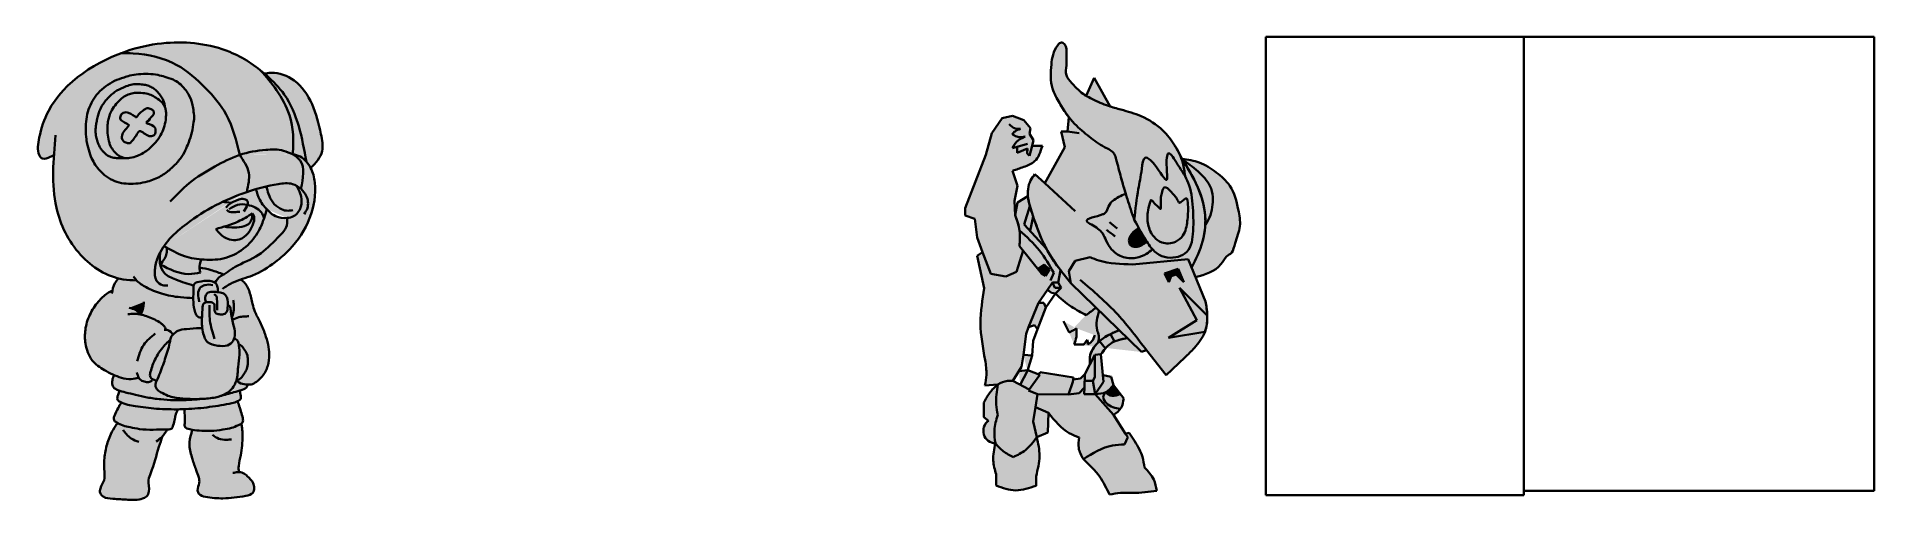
# Model space of a CAD drawing. Header units: millimetres. Extents: x 1769 to 1960, y 325 to 373.
import ezdxf

# ---------------------------------------------------------------- set-up
doc = ezdxf.new("R2010")
doc.units = ezdxf.units.MM
picture_1 = doc.add_image_def('image1.jpg', size_in_pixel=(555, 719))
picture_2 = doc.add_image_def('image2.jpg', size_in_pixel=(564, 1002))

msp = doc.modelspace()

# ---------------------------------------------------------------- hatches: boundary and pattern name
at = {"lineweight": 35, "true_color": 0xcd6928, "transparency": 33554687}
h = msp.add_hatch(color=32, dxfattribs=at)
h.set_gradient(color1=(19, 155, 72), color2=(88, 186, 72), tint=1, name='INVCYLINDER')
edge = h.paths.add_edge_path(flags=17)
edge.add_spline(control_points=[(1790.300442249609, 360.7515960096185), (1790.70945882261, 360.1574133123559), (1791.517705929158, 358.9832642007489), (1791.188510277706, 357.5983025347103), (1791.025905358363, 356.9142060741191)], knot_values=[0, 0, 0, 0, 31.4761229066752, 62.1991551049269, 62.1991551049269, 62.1991551049269, 62.1991551049269], degree=3, periodic=0)
edge.add_spline(control_points=[(1791.025905358363, 356.9142060741191), (1791.188510277706, 357.5983025347103), (1791.517705929158, 358.9832642007489), (1790.70945882261, 360.1574133123559), (1790.300442249609, 360.7515960096185)], knot_values=[0, 0, 0, 0, 30.72303219825171, 62.1991551049269, 62.1991551049269, 62.1991551049269, 62.1991551049269], degree=3, periodic=0)
edge = h.paths.add_edge_path()
edge.add_spline(control_points=[(1771.240671755539, 362.8043264275876), (1771.001465313627, 360.2637491864368), (1770.587681331617, 355.8690089819345), (1773.328832723612, 350.200112853552), (1776.997900892559, 347.8643836237985), (1779.164343741985, 347.7900551873809), (1779.626814622092, 347.774188284907)], knot_values=[0, 0, 0, 0, 114.7517168984214, 198.4997643924208, 276.3143334657, 297.4337960463236, 297.4337960463236, 297.4337960463236, 297.4337960463236], degree=3, periodic=0)
edge.add_spline(control_points=[(1771.011030006563, 360.7191588446514), (1770.906873146519, 360.6615916861718), (1770.586775083885, 360.4628392198211), (1769.826117337826, 360.2436864653394), (1769.285365617022, 361.043682017934), (1769.55391221876, 362.9034854580517), (1771.123928563032, 367.7217812269209), (1776.773499247349, 371.3321476681016), (1783.583462267803, 372.657384069877), (1788.79094676962, 372.0877127391539), (1792.695840158977, 369.4845003757983), (1796.131073694723, 365.9537216203493), (1796.754170891486, 362.5375268771078), (1797.208499884159, 360.0466212454711)], knot_values=[7.300363749854548, 7.300363749854548, 7.300363749854548, 7.300363749854548, 12.75592379057871, 24.08844263810293, 34.04232277128269, 63.83114915103091, 109.1474261529823, 270.6267587091062, 328.3885451468586, 430.0646516670567, 498.680049315512, 540.213882163571, 652.0241875558376, 652.0241875558376, 652.0241875558376, 652.0241875558376], degree=3, periodic=0)
edge.add_spline(control_points=[(1783.098461891983, 355.9246002971696), (1783.729959013191, 356.5876042767879), (1785.089924694419, 358.0154218051943), (1787.607989102644, 359.5181535746378), (1790.221444117401, 360.878735918895), (1792.676800538461, 361.2970513791017), (1794.597616542049, 361.3659012776983), (1795.70735430244, 360.8270263714701), (1796.5868548488, 360.635221353924), (1797.219859260006, 360.0874951763294), (1797.821292132272, 359.2022436267495), (1798.322690303822, 357.1861051382203), (1797.748186301107, 354.0649734110232), (1795.981041065297, 351.3229446050777), (1793.815575578652, 349.4665102498458), (1791.847830894505, 348.200210780677), (1789.802415800412, 347.7519118535228), (1788.842098882187, 347.1179867959105), (1788.506136765058, 346.8962112545089)], knot_values=[0, 0, 0, 0, 41.75195597702947, 89.91525906613043, 133.5715674326867, 175.5055890348403, 203.7169698845308, 218.9467510162347, 231.4070813739206, 244.3201641372588, 256.0180835696461, 280.1603647859206, 337.1118827295139, 395.9990366621925, 425.8821636426367, 467.5839136005108, 501.6718817690922, 520.0144426566285, 520.0144426566285, 520.0144426566285, 520.0144426566285], degree=3, periodic=0)
edge.add_spline(control_points=[(1782.859456283769, 347.2392313397258), (1782.67324458038, 347.2336761525843), (1782.227693044455, 347.2203841729811), (1781.500957692446, 347.7804256462509), (1781.4767108004, 348.9414710606497), (1782.016350529861, 351.2266921368487), (1785.374048457422, 354.3943352422236), (1789.830441827266, 356.6773157535268), (1793.624856694154, 357.6824893120553), (1795.652479936118, 357.9166271316216), (1796.656929147094, 357.2961569917472), (1797.343623958212, 356.4732406080448), (1797.470693401586, 355.394604107136), (1797.105316243296, 354.8289744293572), (1796.976478938827, 354.6295251716268)], knot_values=[0, 0, 0, 0, 8.408207496996745, 20.11844420349239, 37.30718294114403, 57.51911229518588, 127.8126171829606, 235.0527291515248, 286.276520667117, 309.2171580295476, 324.5355351128222, 338.054226954992, 357.7700151531031, 368.5087087216021, 368.5087087216021, 368.5087087216021, 368.5087087216021], degree=3, periodic=0)
edge.add_spline(control_points=[(1782.096258173719, 350.7747687188064), (1782.00743116213, 350.0622082255707), (1781.992179865394, 349.4016032804989), (1782.446124856238, 348.3615494168339), (1783.878007867171, 347.7512450513428), (1784.914032911826, 347.4159816892769), (1785.526198243205, 347.2178816450771)], knot_values=[18.05606866463299, 18.05606866463299, 18.05606866463299, 18.05606866463299, 29.27112772209611, 46.43030182023286, 67.0952140069067, 96.94080305542872, 96.94080305542872, 96.94080305542872, 96.94080305542872], degree=3, periodic=0)
edge.add_spline(control_points=[(1779.307431637362, 348.1804646483059), (1779.408378102551, 348.0402678645216), (1779.744636540495, 347.5732643747806), (1780.745065845712, 346.953136047538), (1782.258989994467, 346.3022139697727), (1783.94104596789, 346.0133084718241), (1785.052436588822, 345.9624335818798), (1785.493480517022, 345.9422444054686)], knot_values=[0, 0, 0, 0, 7.875005265782257, 26.23209207500824, 52.61086696092784, 83.3707241827314, 103.6086822529144, 103.6086822529144, 103.6086822529144, 103.6086822529144], degree=3, periodic=0)
edge.add_spline(control_points=[(1777.989258166877, 371.2774916014107), (1778.416041505246, 371.2835373621681), (1780.398114187725, 371.2708956780953), (1783.713309414912, 370.4910328734069), (1786.747169205412, 367.8200184074529), (1789.335240877603, 364.8050392073238), (1789.954442336531, 362.2046513354253), (1790.300442249609, 360.7515960096185)], knot_values=[13.51315720437287, 13.51315720437287, 13.51315720437287, 13.51315720437287, 33.08606563730336, 104.2732049507449, 162.695770937257, 215.8186301461982, 283.0968170664391, 283.0968170664391, 283.0968170664391, 283.0968170664391], degree=3, periodic=0)
h = msp.add_hatch(color=32, dxfattribs=at)
h.set_gradient(color1=(19, 155, 72), color2=(88, 186, 72), centered=1, tint=1)
edge = h.paths.add_edge_path()
edge.add_spline(control_points=[(1790.300442249609, 360.7515960096185), (1789.954442336531, 362.2046513354253), (1789.335240877603, 364.8050392073238), (1786.747169205412, 367.8200184074529), (1783.713309414912, 370.4910328734069), (1780.398114187725, 371.2708956780953), (1778.416041505246, 371.2835373621681), (1777.989258166877, 371.2774916014107)], knot_values=[13.51315720437287, 13.51315720437287, 13.51315720437287, 13.51315720437287, 80.7913441246138, 133.914203333555, 192.3367693200671, 263.5239086335087, 283.0968170664391, 283.0968170664391, 283.0968170664391, 283.0968170664391], degree=3, periodic=0)
edge.add_spline(control_points=[(1777.989258166878, 371.2774916014107), (1774.897702106438, 370.1148373221989), (1771.021492682998, 367.407411017241), (1769.55391221876, 362.9034854580517), (1769.285365617022, 361.043682017934), (1769.826117337826, 360.2436864653394), (1770.586775083885, 360.4628392198211), (1770.906873146519, 360.6615916861718), (1771.011030006563, 360.7191588446514)], knot_values=[7.300363749854569, 7.300363749854569, 7.300363749854569, 7.300363749854569, 153.3437201225896, 198.659997124541, 228.4488235042892, 238.402703637469, 249.7352224849932, 255.1907825257174, 255.1907825257174, 255.1907825257174, 255.1907825257174], degree=3, periodic=0)
edge.add_spline(control_points=[(1771.240671755539, 362.8043264275876), (1771.001465313627, 360.2637491864368), (1770.587681331617, 355.8690089819345), (1773.253390919053, 350.3561318735277), (1776.271893817987, 348.3316430017389), (1777.760260839189, 347.9724814857054)], knot_values=[0, 0, 0, 0, 114.7517168984214, 198.4997643924208, 268.7096269167938, 268.7096269167938, 268.7096269167938, 268.7096269167938], degree=3, periodic=0)
edge.add_spline(control_points=[(1777.760260839189, 347.9724814857054), (1777.921471729317, 347.9335792882806), (1778.534681834709, 347.8117674093836), (1779.162982462403, 347.7901020096207), (1779.624772676182, 347.7742583421548)], knot_values=[268.7096269167938, 268.7096269167938, 268.7096269167938, 268.7096269167938, 276.3143334657, 297.4027131517793, 297.4027131517793, 297.4027131517793, 297.4027131517793], degree=3, periodic=0)
edge.add_spline(control_points=[(1779.624772676182, 347.7742583421552), (1779.624822307206, 347.7742042442508), (1779.894320504779, 347.4804809408068), (1780.745065845712, 346.953136047538), (1782.258989994467, 346.3022139697727), (1783.94104596789, 346.0133084718241), (1785.052436588822, 345.9624335818798), (1785.493480517022, 345.9422444054686)], knot_values=[7.871623801927094, 7.871623801927094, 7.871623801927094, 7.871623801927094, 7.875005265782257, 26.23209207500824, 52.61086696092784, 83.3707241827314, 103.6086822529144, 103.6086822529144, 103.6086822529144, 103.6086822529144], degree=3, periodic=0)
edge.add_spline(control_points=[(1785.493480517022, 345.9422444054686), (1785.496099469538, 346.1695078227615), (1785.514966098197, 346.5940063400183), (1785.522637282832, 347.0200925996764), (1785.526198243205, 347.2178816450771)], knot_values=[0, 0, 0, 0, 10.45538689948955, 19.51358325492745, 19.51358325492745, 19.51358325492745, 19.51358325492745], degree=3, periodic=0)
edge.add_spline(control_points=[(1785.526198243205, 347.2178816450771), (1784.914032911826, 347.4159816892769), (1783.878007867171, 347.7512450513428), (1782.446124856238, 348.3615494168339), (1781.994349547659, 349.3966322235036), (1782.007198155953, 350.0512982513394), (1782.090797011171, 350.7306799428054)], knot_values=[18.29045689683352, 18.29045689683352, 18.29045689683352, 18.29045689683352, 48.13604594535553, 68.80095813202938, 85.96013223016612, 96.94080305542872, 96.94080305542872, 96.94080305542872, 96.94080305542872], degree=3, periodic=0)
edge.add_spline(control_points=[(1782.090797011171, 350.7306799428053), (1781.98801793523, 350.5395823137723), (1781.714699046121, 349.9492837277255), (1781.4767108004, 348.9414710606497), (1781.500957692446, 347.7804256462509), (1782.227693044455, 347.2203841729811), (1782.67324458038, 347.2336761525843), (1782.859456283769, 347.2392313397258)], knot_values=[0, 0, 0, 0, 10.09388411132427, 30.30581346536611, 47.49455220301776, 59.2047889095134, 67.61299640651015, 67.61299640651015, 67.61299640651015, 67.61299640651015], degree=3, periodic=0)
edge.add_spline(control_points=[(1782.454941934822, 351.3198783632828), (1782.321748313023, 351.1293929291083), (1782.199681514355, 350.9331294220043), (1782.090797011171, 350.7306799428053)], knot_values=[67.61299640651015, 67.61299640651015, 67.61299640651015, 67.61299640651015, 78.30649162030923, 78.30649162030923, 78.30649162030923, 78.30649162030923], degree=3, periodic=0)
edge.add_spline(control_points=[(1782.090797011171, 350.7306799428054), (1782.092581472995, 350.7451817046909), (1782.094401740675, 350.7598766176155), (1782.096258173719, 350.7747687188064)], knot_values=[18.05606866463299, 18.05606866463299, 18.05606866463299, 18.05606866463299, 18.29045689683351, 18.29045689683351, 18.29045689683351, 18.29045689683351], degree=3, periodic=0)
edge.add_spline(control_points=[(1785.526198243205, 347.2178816450771), (1784.914032911826, 347.4159816892769), (1783.878007867171, 347.7512450513428), (1782.446124856238, 348.3615494168339), (1781.994349547659, 349.3966322235036), (1782.007198155953, 350.0512982513394), (1782.090797011171, 350.7306799428054)], knot_values=[18.29045689683352, 18.29045689683352, 18.29045689683352, 18.29045689683352, 48.13604594535553, 68.80095813202938, 85.96013223016612, 96.94080305542872, 96.94080305542872, 96.94080305542872, 96.94080305542872], degree=3, periodic=0)
edge.add_spline(control_points=[(1782.090797011171, 350.7306799428053), (1782.199681514355, 350.9331294220043), (1782.321748313023, 351.1293929291083), (1782.454941934822, 351.3198783632828)], knot_values=[67.61299640651015, 67.61299640651015, 67.61299640651015, 67.61299640651015, 78.30649162030923, 78.30649162030923, 78.30649162030923, 78.30649162030923], degree=3, periodic=0)
edge.add_spline(control_points=[(1782.454941934822, 351.3198783632828), (1783.071569149134, 352.2017411811504), (1785.060274821084, 353.96466178529), (1787.235725242117, 355.2766684330801), (1788.523203683343, 355.8938503774291)], knot_values=[78.30649162030923, 78.30649162030923, 78.30649162030923, 78.30649162030923, 127.8126171829606, 193.4420604491904, 193.4420604491904, 193.4420604491904, 193.4420604491904], degree=3, periodic=0)
edge.add_spline(control_points=[(1788.523203683343, 355.8938503774291), (1789.339496435697, 356.2851587923305), (1790.174855717529, 356.6239329154211), (1791.025905358363, 356.9142060741191)], knot_values=[193.4420604491904, 193.4420604491904, 193.4420604491904, 193.4420604491904, 235.0527291515248, 235.0527291515255, 235.0527291515255, 235.0527291515255], degree=3, periodic=0)
edge.add_spline(control_points=[(1791.025905358363, 356.9142060741191), (1791.188510277706, 357.5983025347103), (1791.517705929158, 358.9832642007489), (1790.70945882261, 360.1574133123559), (1790.300442249609, 360.7515960096185)], knot_values=[0, 0, 0, 0, 30.72303219825171, 62.1991551049269, 62.1991551049269, 62.1991551049269, 62.1991551049269], degree=3, periodic=0)
edge = h.paths.add_edge_path(flags=16)
edge.add_spline(control_points=[(1785.503678111268, 365.4130685666091), (1785.47357933129, 365.6390607259565), (1785.398205034629, 366.2049972879788), (1785.082718008638, 366.9415530203879), (1784.600017709362, 367.6308924234785), (1784.072044610585, 368.1639724186917), (1783.364286492613, 368.6131993829018), (1782.593633231712, 368.8172722522383), (1781.753400956943, 369.0765658583651), (1780.831109500793, 369.1470131822853), (1779.852359671384, 369.1279957096713), (1779.002002751963, 369.0139554797377), (1778.190314914228, 368.7196757257835), (1777.322285194649, 368.4445769718529), (1776.416322667636, 367.8837987989633), (1775.639637967021, 367.1935570078023), (1775.03978620222, 366.3705040822781), (1774.616290119684, 365.457721019162), (1774.397610561472, 364.4596277403559), (1774.34003009694, 363.4235230569599), (1774.375860787291, 362.5146449454281), (1774.584596048342, 361.6373780222555), (1774.767261036851, 360.8451404124058), (1775.12525997666, 360.0545514584603), (1775.567218086029, 359.3970373709143), (1776.147558744004, 358.759278267611), (1776.903352250351, 358.2238282289223), (1777.818674760425, 357.8602093636373), (1778.79301153014, 357.7362099553187), (1779.781855119164, 357.7825318665087), (1780.913229215737, 358.0025410727309), (1782.089740674969, 358.4590349659137), (1783.161804787478, 359.2661332877861), (1783.984413921512, 360.1132292188555), (1784.576415287535, 360.972240092859), (1784.945543508547, 361.8786401731874), (1785.322390021111, 362.8225748256706), (1785.475869648517, 363.7870559998524), (1785.617514063877, 364.6559390068907), (1785.542119842355, 365.1573903712249), (1785.503678111268, 365.4130685666091)], knot_values=[0, 0, 0, 0, 10.42159177565109, 26.09807277093927, 36.05662691197098, 48.89396566025189, 60.22780038513508, 73.97624617704605, 85.1737942226372, 100.4665336011931, 116.0135358989166, 130.0805948483887, 139.454612806178, 155.5097857852388, 171.6463470557334, 187.8340766656955, 202.8450237456797, 217.9748932920511, 233.6063689729845, 249.3197805186027, 265.474047479784, 275.0096981865454, 290.5815188750698, 302.6251202058852, 314.5244176974207, 326.7533802510132, 341.9442532400944, 356.5312492221113, 371.4154758175744, 386.5809382043161, 401.708195837372, 424.1002940058299, 443.6664717128386, 462.6994723884227, 478.0507526624767, 491.0715149648355, 507.4580621586437, 524.4151469150271, 535.7253157696476, 547.4913013513628, 547.4913013513628, 547.4913013513628, 547.4913013513628], degree=3, periodic=0)
edge = h.paths.add_edge_path(flags=0)
edge.add_spline(control_points=[(1778.452532963877, 360.4176201435314), (1778.382512796192, 360.4153798418075), (1778.128726867075, 360.4072599375958), (1777.689611584265, 360.3864726740966), (1777.133262314788, 360.4764202730795), (1776.584766024875, 360.6828991544612), (1776.211561380339, 361.0078593260338), (1775.951308936626, 361.3335872360101), (1775.755875173455, 361.6361334233259), (1775.606000227701, 362.0412008346536), (1775.427180226397, 362.5125839229132), (1775.365421421999, 363.1115169186905), (1775.38868972209, 363.7005256922012), (1775.496220584019, 364.2576475362753), (1775.60217714468, 364.749045354964), (1775.760807148837, 365.2852997053136), (1775.988988035071, 365.7821489502046), (1776.286322100596, 366.2259833157796), (1776.590983614376, 366.5842599596523), (1776.958164689392, 366.9288700508523), (1777.462689140634, 367.3858940859679), (1778.155336997912, 367.6781124168991), (1778.852604272532, 367.986927406498), (1779.49166814297, 368.1258645681266), (1780.09935772114, 368.0442703066741), (1780.648473033229, 367.9919092157994), (1781.108284113402, 367.8115296003784), (1781.505725337508, 367.572719468504), (1781.839263990481, 367.2335766045741), (1782.135023597211, 366.8551912283087), (1782.46779761874, 366.3412276887627), (1782.546704119754, 365.9084681394922), (1782.596548021386, 365.6351012542909)], knot_values=[0, 0, 0, 0, 3.210481810816547, 11.63629188849008, 20.07312656173405, 28.87276961744523, 38.12152876138201, 42.28921549633402, 47.98956822721176, 54.51268838320664, 62.02497518004036, 71.00175729558416, 81.84653372644175, 88.93324159254125, 96.96159946853389, 104.87727627026, 114.5103501775265, 121.8694891511584, 129.2938185493325, 135.9924561877372, 144.9568180635218, 160.2682797670647, 169.9440788428194, 180.0049608567827, 189.6552406582888, 197.8586939508042, 205.170504546379, 212.064451234251, 218.9551553567963, 226.7944154113468, 234.1192891279412, 246.6818366209045, 246.6818366209045, 246.6818366209045, 246.6818366209045], degree=3, periodic=0)
edge.add_spline(control_points=[(1782.596548021386, 365.6351012542909), (1782.609115367539, 365.58419028176), (1782.659146270456, 365.3815124933869), (1782.693971243884, 364.9601976923857), (1782.641554058092, 364.3076443138362), (1782.472919449785, 363.5496139378247), (1782.113729973656, 362.7509519099457), (1781.590578467087, 362.0034630266075), (1780.962794419069, 361.412102844816), (1780.335619882102, 360.944052108859), (1779.687182758146, 360.6049291881152), (1779.048822687825, 360.4483558442302), (1778.612192258456, 360.4023500193452), (1778.45253296388, 360.4176201435315)], knot_values=[193.641558124089, 193.641558124089, 193.641558124089, 193.641558124089, 196.0429683851374, 203.2016292932306, 212.8675808739291, 225.9634472911571, 238.5632669961909, 252.7464550503157, 267.4714525027763, 277.8617258044526, 288.5708154053849, 300.6569830177444, 308.0480722652494, 308.0480722652494, 308.0480722652494, 308.0480722652494], degree=3, periodic=0)
edge = h.paths.add_edge_path(flags=0)
edge.add_spline(control_points=[(1779.462071757119, 364.71437418485), (1779.484047366583, 364.6917170359368), (1779.616106778007, 364.5555620066549), (1779.865566225189, 365.0952691429146), (1780.256185972592, 365.2786067627355), (1780.681492526674, 365.6610587447878), (1781.116771450941, 365.5188381115031), (1781.456009531151, 365.3032106384927), (1781.406478627232, 364.947196129065), (1781.091134271713, 364.6403340848125), (1780.939891128028, 364.3339126138182), (1780.509682032427, 364.056000571816), (1781.198360231654, 363.8651155165882), (1781.659235513605, 363.6042349789655), (1781.594856890678, 362.783458980439), (1780.770293420075, 362.5777039472766), (1780.384669467388, 363.0735931689245), (1779.89446694867, 363.2399001511774), (1779.515179321376, 362.6889986612906), (1779.297785690738, 362.3002327981187), (1778.877047766636, 361.9115195455979), (1778.578289429444, 362.0165026075217), (1778.193089038118, 362.1328139579447), (1777.942786637204, 362.9704904426086), (1778.550033470257, 363.3671315722823), (1778.859059887493, 363.8920904060521), (1778.592044595169, 363.9899597075931), (1778.341031513225, 364.1307469243953), (1777.889473971905, 364.335776651531), (1777.928884127087, 364.8576811022501), (1778.217295195108, 365.1256432511548), (1778.800836056279, 365.221954496604), (1779.175508517969, 364.9343469692593), (1779.462071757119, 364.71437418485)], knot_values=[0, 0, 0, 0, 1.327162805999478, 7.975402880768852, 16.59122205488435, 24.70362400312775, 30.77193997602234, 36.31447995489012, 41.31695363395555, 44.53151044337528, 56.24621711838972, 58.14947126264336, 64.11325791438581, 75.5836313268479, 85.78418168805653, 91.93651100602257, 109.571190196922, 110.5405101468209, 114.654115334419, 134.1204103103587, 135.0153728392573, 140.2619254103911, 146.214809564683, 153.3224943306302, 174.0340301710416, 175.1535337853816, 178.4252691984362, 182.9876601732429, 190.8520209839442, 197.474904161522, 203.0821779240526, 207.8341554214784, 223.2893146516707, 223.2893146516707, 223.2893146516707, 223.2893146516707], degree=3, periodic=0)
h = msp.add_hatch(color=32, dxfattribs=at)
h.dxf.hatch_style = 1
h.set_gradient(color1=(248, 153, 30), color2=(244, 238, 81), tint=0.5, name='SPHERICAL')
edge = h.paths.add_edge_path()
edge.add_spline(control_points=[(1795.777487318927, 360.8415071124999), (1795.918072405431, 362.1749212369691), (1795.824683843213, 364.5765678739853), (1794.305545422786, 367.2866454906352), (1793.254752874501, 368.6002731362079), (1792.785480389792, 369.1406222064973)], knot_values=[42.87655528962813, 42.87655528962813, 42.87655528962813, 42.87655528962813, 104.6367502425606, 148.7803877932432, 181.568999364136, 181.568999364136, 181.568999364136, 181.568999364136], degree=3, periodic=0)
edge.add_spline(control_points=[(1792.785480389792, 369.1406222064973), (1792.681396560999, 369.2604706995435), (1792.576258813742, 369.3793588909516), (1792.470245907188, 369.4974496611784)], knot_values=[35.60409772114448, 35.60409772114448, 35.60409772114448, 35.60409772114448, 42.87655528962813, 42.87655528962813, 42.87655528962813, 42.87655528962813], degree=3, periodic=0)
edge.add_spline(control_points=[(1792.470245907189, 369.4974496611773), (1791.491634934354, 370.2768887961845), (1788.521561653297, 372.1171820496509), (1783.583462267803, 372.657384069877), (1779.872584547891, 371.9352376761016), (1778.316018568061, 371.4003777374813), (1777.989258166878, 371.2774916014107)], knot_values=[255.1907825257173, 255.1907825257173, 255.1907825257173, 255.1907825257173, 312.0088983586789, 413.685004878877, 471.4467913166293, 486.8827675000182, 486.8827675000182, 486.8827675000182, 486.8827675000182], degree=3, periodic=0)
edge.add_spline(control_points=[(1777.989258166877, 371.2774916014107), (1778.416041505246, 371.2835373621681), (1780.398114187725, 371.2708956780953), (1783.713309414912, 370.4910328734069), (1786.747169205412, 367.8200184074529), (1789.335240877603, 364.8050392073238), (1789.954442336531, 362.2046513354253), (1790.300442249609, 360.7515960096185)], knot_values=[13.51315720437287, 13.51315720437287, 13.51315720437287, 13.51315720437287, 33.08606563730336, 104.2732049507449, 162.695770937257, 215.8186301461982, 283.0968170664391, 283.0968170664391, 283.0968170664391, 283.0968170664391], degree=3, periodic=0)
edge.add_spline(control_points=[(1790.300442249609, 360.7515960096184), (1791.163361389968, 361.0392089785173), (1792.676800538461, 361.2970513791017), (1794.597616542049, 361.3659012776983), (1795.459995984687, 360.947140505675), (1795.777487318927, 360.8415071124999)], knot_values=[133.5715674326864, 133.5715674326864, 133.5715674326864, 133.5715674326867, 175.5055890348403, 203.7169698845308, 218.9467510162347, 218.9467510162352, 218.9467510162352, 218.9467510162352], degree=3, periodic=0)
edge = h.paths.add_edge_path()
edge.add_spline(control_points=[(1796.629536694498, 357.2512320222962), (1796.867439635904, 358.3490155667865), (1797.183170764652, 359.8285580132189), (1796.06694140305, 360.6329236973026), (1795.777487318927, 360.8415071124999)], knot_values=[0, 0, 0, 0, 44.6219406367582, 60.24408526375981, 60.24408526375981, 60.24408526375981, 60.24408526375981], degree=3, periodic=0)
edge.add_spline(control_points=[(1795.777487318927, 360.8415071124999), (1795.739842613877, 360.8540319832621), (1795.702410965128, 360.8671357543664), (1795.665143553033, 360.8806568126378)], knot_values=[217.1409674976194, 217.1409674976194, 217.1409674976194, 217.1409674976199, 218.9467510162352, 218.9467510162352, 218.9467510162352, 218.9467510162352], degree=3, periodic=0)
edge.add_spline(control_points=[(1795.665143553033, 360.8806568126378), (1795.489409370947, 360.9444152542009), (1795.317327132829, 361.017452436636), (1795.143777950302, 361.0828227272603)], knot_values=[208.6258098349312, 208.6258098349312, 208.6258098349312, 208.6258098349312, 217.1409674976194, 217.1409674976194, 217.1409674976194, 217.1409674976194], degree=3, periodic=0)
edge.add_spline(control_points=[(1795.143777950302, 361.0828227272603), (1795.097695710065, 361.100180397248), (1795.05151004241, 361.1169975104076), (1795.005125115749, 361.1329568246346)], knot_values=[206.3647934742825, 206.3647934742825, 206.3647934742825, 206.3647934742825, 208.6258098349312, 208.6258098349312, 208.6258098349312, 208.6258098349312], degree=3, periodic=0)
edge.add_spline(control_points=[(1795.005125115749, 361.1329568246346), (1794.950804808669, 361.1516464057547), (1794.812844030253, 361.1959031092738), (1794.672155302921, 361.2293936328492), (1794.586317114816, 361.2461676131351)], knot_values=[199.6736067627643, 199.6736067627643, 199.6736067627643, 199.6736067627643, 202.321430352516, 206.3647934742825, 206.3647934742825, 206.3647934742825, 206.3647934742825], degree=3, periodic=0)
edge.add_spline(control_points=[(1794.586317114816, 361.2461676131351), (1794.504482416987, 361.2621592555308), (1794.421900121384, 361.2750027230616), (1794.338720648122, 361.2851031971973)], knot_values=[195.8188259643043, 195.8188259643043, 195.8188259643043, 195.8188259643043, 199.6736067627643, 199.6736067627643, 199.6736067627643, 199.6736067627643], degree=3, periodic=0)
edge.add_spline(control_points=[(1794.338720648122, 361.2851031971973), (1794.24793707531, 361.2961270362909), (1794.156442148524, 361.3038834402763), (1794.064431427405, 361.3088991814048)], knot_values=[191.6116488860432, 191.6116488860432, 191.6116488860432, 191.6116488860432, 195.8188259643043, 195.8188259643043, 195.8188259643043, 195.8188259643043], degree=3, periodic=0)
edge.add_spline(control_points=[(1794.064431427405, 361.3088991814048), (1793.960955521249, 361.3145399192667), (1793.856827268838, 361.3167144283659), (1793.75232482182, 361.3161719562004)], knot_values=[186.8802278598938, 186.8802278598938, 186.8802278598938, 186.8802278598938, 191.6116488860432, 191.6116488860432, 191.6116488860432, 191.6116488860432], degree=3, periodic=0)
edge.add_spline(control_points=[(1793.75232482182, 361.3161719562004), (1793.649310011107, 361.3156372063543), (1793.545931583595, 361.3124622793979), (1793.442455980414, 361.3073648786063)], knot_values=[182.2161606028848, 182.2161606028848, 182.2161606028848, 182.2161606028848, 186.8802278598939, 186.8802278598939, 186.8802278598939, 186.8802278598939], degree=3, periodic=0)
edge.add_spline(control_points=[(1793.442455980414, 361.3073648786063), (1793.31953762451, 361.3013096916304), (1793.196482144095, 361.2925417033235), (1793.073736158582, 361.2822639569781)], knot_values=[176.6757292216446, 176.6757292216446, 176.6757292216446, 176.6757292216446, 182.2161606028848, 182.2161606028848, 182.2161606028848, 182.2161606028848], degree=3, periodic=0)
edge.add_spline(control_points=[(1793.073736158582, 361.2822639569781), (1793.047812182535, 361.2800932949482), (1792.857279595012, 361.2636359355799), (1792.667721044625, 361.244149823093), (1792.5047715829, 361.2247096368603)], knot_values=[168.0710064386204, 168.0710064386204, 168.0710064386204, 168.0710064386204, 169.2411466254248, 176.6757292216447, 176.6757292216447, 176.6757292216447, 176.6757292216447], degree=3, periodic=0)
edge.add_spline(control_points=[(1792.5047715829, 361.2247096368603), (1792.323958711395, 361.2031383112596), (1792.144169486231, 361.1783608189418), (1791.965546325668, 361.1499086196775)], knot_values=[159.8214043016453, 159.8214043016453, 159.8214043016453, 159.8214043016453, 168.0710064386203, 168.0710064386203, 168.0710064386203, 168.0710064386203], degree=3, periodic=0)
edge.add_spline(control_points=[(1791.965546325668, 361.1499086196775), (1791.735520834259, 361.1132687399621), (1791.507429086974, 361.0705349071733), (1791.281575228526, 361.0207065190527)], knot_values=[149.1978167472588, 149.1978167472588, 149.1978167472588, 149.1978167472588, 159.8214043016453, 159.8214043016453, 159.8214043016453, 159.8214043016453], degree=3, periodic=0)
edge.add_spline(control_points=[(1791.281575228526, 361.0207065190527), (1791.110457182238, 360.9829540693781), (1790.940623757217, 360.941129113283), (1790.772207230716, 360.8947964733257)], knot_values=[141.1488617310749, 141.1488617310749, 141.1488617310749, 141.1488617310749, 149.1978167472588, 149.1978167472588, 149.1978167472588, 149.1978167472588], degree=3, periodic=0)
edge.add_spline(control_points=[(1790.772207230716, 360.8947964733257), (1790.61365974431, 360.8511788797534), (1790.456367964157, 360.8035664151774), (1790.300442249609, 360.7515960096185)], knot_values=[133.5715674326864, 133.5715674326864, 133.5715674326864, 133.5715674326864, 141.1488617310746, 141.1488617310749, 141.1488617310749, 141.1488617310749], degree=3, periodic=0)
edge.add_spline(control_points=[(1790.300442249609, 360.7515960096185), (1790.70945882261, 360.1574133123559), (1791.517705929158, 358.9832642007489), (1791.188510277706, 357.5983025347103), (1791.025905358363, 356.9142060741191)], knot_values=[0, 0, 0, 0, 31.4761229066752, 62.1991551049269, 62.1991551049269, 62.1991551049269, 62.1991551049269], degree=3, periodic=0)
edge.add_spline(control_points=[(1791.025905358363, 356.9142060741191), (1791.293129125226, 357.0053498607616), (1791.561899831336, 357.0917118546241), (1791.832845911021, 357.1727947793275)], knot_values=[235.0527291515248, 235.0527291515257, 235.0527291515257, 235.0527291515257, 248.1181945471837, 248.1181945471837, 248.1181945471837, 248.1181945471837], degree=3, periodic=0)
edge.add_spline(control_points=[(1791.832845911021, 357.1727947793275), (1791.879899528373, 357.1868759755463), (1791.927018753322, 357.2007979590894), (1791.974206877343, 357.2145581254333)], knot_values=[248.1181945471837, 248.1181945471837, 248.1181945471837, 248.1181945471837, 250.3871973316646, 250.3871973316646, 250.3871973316646, 250.3871973316646], degree=3, periodic=0)
edge.add_spline(control_points=[(1791.974206877343, 357.2145581254333), (1792.094561951677, 357.2496539440851), (1792.21536523107, 357.2836971028683), (1792.336671327188, 357.3166443878945)], knot_values=[250.3871973316646, 250.3871973316646, 250.3871973316646, 250.3871973316646, 256.1743737548693, 256.1743737548693, 256.1743737548693, 256.1743737548693], degree=3, periodic=0)
edge.add_spline(control_points=[(1792.336671327188, 357.3166443878945), (1792.574605159315, 357.3812682941563), (1792.814473438551, 357.441676131779), (1793.056688268234, 357.49754180582)], knot_values=[256.1743737548693, 256.1743737548693, 256.1743737548693, 256.1743737548693, 267.5255350538032, 267.5255350538032, 267.5255350538032, 267.5255350538032], degree=3, periodic=0)
edge.add_spline(control_points=[(1793.056688268234, 357.49754180582), (1793.340695142153, 357.5630466118822), (1793.627928177832, 357.6223066110257), (1793.919051715421, 357.6747961148071)], knot_values=[267.5255350538032, 267.5255350538032, 267.5255350538032, 267.5255350538032, 280.8352396663644, 280.8352396663644, 280.8352396663644, 280.8352396663644], degree=3, periodic=0)
edge.add_spline(control_points=[(1793.919051715421, 357.6747961148071), (1794.03806900544, 357.6962549035616), (1794.205144675267, 357.7246350484621), (1794.373576319691, 357.7507394094488), (1794.421430935537, 357.7578139433776)], knot_values=[280.8352396663644, 280.8352396663644, 280.8352396663644, 280.8352396663644, 286.2765206671169, 288.4321683992234, 288.4321683992234, 288.4321683992234, 288.4321683992234], degree=3, periodic=0)
edge.add_spline(control_points=[(1794.421430935537, 357.7578139433776), (1794.547124358214, 357.7763956907733), (1794.673243516301, 357.7926825698511), (1794.798928310038, 357.8039672468465)], knot_values=[288.4321683992234, 288.4321683992234, 288.4321683992234, 288.4321683992234, 294.0941246545501, 294.0941246545501, 294.0941246545501, 294.0941246545501], degree=3, periodic=0)
edge.add_spline(control_points=[(1794.798928310038, 357.8039672468465), (1794.87499161527, 357.8107966317324), (1794.950895831893, 357.8157939293969), (1795.026450314567, 357.8183590459997)], knot_values=[294.0941246545501, 294.0941246545501, 294.0941246545501, 294.0941246545501, 297.5206895878055, 297.5206895878055, 297.5206895878055, 297.5206895878055], degree=3, periodic=0)
edge.add_spline(control_points=[(1795.026450314567, 357.8183590459997), (1795.112452389801, 357.8212788641659), (1795.198001322133, 357.8210473566285), (1795.282815939427, 357.816779478591)], knot_values=[297.5206895878055, 297.5206895878055, 297.5206895878055, 297.5206895878055, 301.4210762327683, 301.4210762327683, 301.4210762327683, 301.4210762327683], degree=3, periodic=0)
edge.add_spline(control_points=[(1795.282815939427, 357.816779478591), (1795.332094247544, 357.8142997903528), (1795.381124669326, 357.810457524696), (1795.429852057058, 357.8050790933013)], knot_values=[301.4210762327683, 301.4210762327683, 301.4210762327683, 301.4210762327683, 303.68724757206, 303.68724757206, 303.68724757206, 303.68724757206], degree=3, periodic=0)
edge.add_spline(control_points=[(1795.429852057058, 357.8050790933013), (1795.49074565405, 357.798357780113), (1795.551166003433, 357.7892374402729), (1795.611005477765, 357.7773792951601)], knot_values=[303.68724757206, 303.68724757206, 303.68724757206, 303.68724757206, 306.5192344827416, 306.5192344827416, 306.5192344827416, 306.5192344827416], degree=3, periodic=0)
edge.add_spline(control_points=[(1795.611005477765, 357.7773792951601), (1795.642982567639, 357.7710425253898), (1795.674793780939, 357.7639239390127), (1795.706422693755, 357.7559718385338)], knot_values=[306.5192344827416, 306.5192344827416, 306.5192344827416, 306.5192344827416, 308.0325950357578, 308.0325950357578, 308.0325950357578, 308.0325950357578], degree=3, periodic=0)
edge.add_spline(control_points=[(1795.706422693755, 357.7559718385338), (1795.731179807702, 357.749747436866), (1795.777428886025, 357.7371085349115), (1795.823256901215, 357.7225839597128), (1795.844564903854, 357.7154031647515)], knot_values=[308.0325950357578, 308.0325950357578, 308.0325950357578, 308.0325950357578, 309.2171580295475, 310.2555208686007, 310.2555208686007, 310.2555208686007, 310.2555208686007], degree=3, periodic=0)
edge.add_spline(control_points=[(1795.844564903854, 357.7154031647515), (1795.904151617754, 357.6953224475579), (1795.962964390329, 357.6721438483971), (1796.020848100285, 357.6462020717124)], knot_values=[310.2555208686007, 310.2555208686007, 310.2555208686007, 310.2555208686007, 313.1592481895396, 313.1592481895396, 313.1592481895396, 313.1592481895396], degree=3, periodic=0)
edge.add_spline(control_points=[(1796.020848100285, 357.6462020717124), (1796.067863757762, 357.6251310365647), (1796.114266476179, 357.6022370248012), (1796.159973130876, 357.5776993940877)], knot_values=[313.1592481895396, 313.1592481895396, 313.1592481895396, 313.1592481895396, 315.5177813456456, 315.5177813456456, 315.5177813456456, 315.5177813456456], degree=3, periodic=0)
edge.add_spline(control_points=[(1796.170909344802, 357.5717897622086), (1796.227089327641, 357.5412336069907), (1796.282202467551, 357.5082038504653), (1796.336093266733, 357.4730360094524)], knot_values=[315.7061195545054, 315.7061195545054, 315.7061195545054, 315.7061195545054, 318.6121942339519, 318.6121942339519, 318.6121942339519, 318.6121942339519], degree=3, periodic=0)
edge.add_spline(control_points=[(1796.336093266733, 357.4730360094524), (1796.376000844523, 357.4469932828231), (1796.415238115286, 357.4197780737403), (1796.453741932931, 357.3915266322102)], knot_values=[318.6121942339519, 318.6121942339519, 318.6121942339519, 318.6121942339519, 320.7642202401326, 320.7642202401326, 320.7642202401326, 320.7642202401326], degree=3, periodic=0)
edge.add_spline(control_points=[(1796.453741932931, 357.3915266322102), (1796.505228258374, 357.3537495232943), (1796.555403143379, 357.3141195936597), (1796.604115610945, 357.2729626056257)], knot_values=[320.7642202401326, 320.7642202401326, 320.7642202401326, 320.7642202401326, 323.6418546694675, 323.6418546694675, 323.6418546694675, 323.6418546694675], degree=3, periodic=0)
at = {"lineweight": 35, "true_color": 0xffffff, "transparency": 33554687}
h = msp.add_hatch(color=7, dxfattribs=at)
h.set_gradient(color1=(248, 153, 30), color2=(248, 215, 49))
edge = h.paths.add_edge_path(flags=17)
edge.add_spline(control_points=[(1888.189678767975, 358.5438162638503), (1888.134707346265, 359.0168568525606), (1888.001636480704, 360.1619595009341), (1887.154961162529, 361.7837975534422), (1885.800407521671, 363.5414837181803), (1883.836463379555, 364.8221259650478), (1881.825594225762, 365.3598369947017), (1880.086357305824, 365.8571737794084), (1878.664643150873, 366.449856828635), (1877.332851669152, 367.2218719242418), (1876.520655528684, 368.1115125873317), (1875.750210402664, 368.9759355886422), (1875.959014481225, 370.110323540944), (1875.861168093687, 371.1270444440165), (1875.962707722678, 372.0583807394957), (1875.363356114048, 372.5141734216452), (1874.561827853034, 371.6128173598203), (1874.276546889545, 370.0203941329207), (1874.22392381536, 367.8349750765797), (1875.33207120289, 365.8147476847227), (1876.516080682544, 364.0436570749006), (1878.261588027795, 362.6460197788644), (1879.583602889597, 361.6241828865177), (1880.867229361095, 361.1099324574451), (1881.181290516891, 359.8424096763769), (1881.585699668739, 358.3020524341854), (1882.186090780678, 356.199390911876), (1882.688265806251, 354.7476680135288), (1882.934237185473, 354.0365966432473)], knot_values=[0, 0, 0, 0, 1.42007240161079, 3.437609175145181, 5.379456982119022, 8.048720690876825, 10.26840296295422, 11.60704832044856, 13.47107062242085, 14.89221362540217, 16.14906795500685, 17.13795550883457, 18.13608856628615, 19.3645602605411, 20.3221103534288, 20.71370974499741, 21.20257049828854, 23.30568624176485, 25.79751297536071, 27.43642799714351, 30.1268615405078, 32.15168777961287, 34.05077892351208, 35.2791165825673, 35.89671942960307, 37.80165888489709, 40.1551808940063, 42.41470788691642, 42.41470788691642, 42.41470788691642, 42.41470788691642], degree=3, periodic=0)
edge.add_spline(control_points=[(1882.934237185473, 354.0365966432473), (1883.056249441834, 355.141221372631), (1883.258817693016, 356.9751510639335), (1883.673158064486, 358.7939844684103), (1883.899406681557, 360.9195899010411), (1885.309731948253, 359.5857576503681), (1886.481506250062, 357.3889218854783), (1886.240969944258, 359.5230768625497), (1886.306121253211, 361.6226379737818), (1887.44945910198, 359.6908405941336), (1887.981526003372, 358.908829437879), (1888.189678767971, 358.5438162638571)], knot_values=[0, 0, 0, 0, 3.214302942758037, 5.336478033453337, 6.535189410908417, 7.711073315056764, 9.741663454801156, 11.01992818565442, 12.494339962106, 13.9756270032651, 15.34426734999765, 15.34426734999765, 15.34426734999765, 15.34426734999765], degree=3, periodic=0)
edge = h.paths.add_edge_path(flags=17)
edge.add_spline(control_points=[(1888.189678767975, 358.5438162638503), (1888.134707346265, 359.0168568525606), (1888.001636480704, 360.1619595009341), (1887.154961162529, 361.7837975534422), (1885.800407521671, 363.5414837181803), (1883.836463379555, 364.8221259650478), (1881.825594225762, 365.3598369947017), (1880.086357305824, 365.8571737794084), (1878.664643150873, 366.449856828635), (1877.332851669152, 367.2218719242418), (1876.520655528684, 368.1115125873317), (1875.750210402664, 368.9759355886422), (1875.959014481225, 370.110323540944), (1875.861168093687, 371.1270444440165), (1875.962707722678, 372.0583807394957), (1875.363356114048, 372.5141734216452), (1874.561827853034, 371.6128173598203), (1874.276546889545, 370.0203941329207), (1874.22392381536, 367.8349750765797), (1875.33207120289, 365.8147476847227), (1876.516080682544, 364.0436570749006), (1878.261588027795, 362.6460197788644), (1879.583602889597, 361.6241828865177), (1880.867229361095, 361.1099324574451), (1881.181290516891, 359.8424096763769), (1881.585699668739, 358.3020524341854), (1882.186090780678, 356.199390911876), (1882.688265806251, 354.7476680135288), (1882.934237185473, 354.0365966432473)], knot_values=[0, 0, 0, 0, 1.42007240161079, 3.437609175145181, 5.379456982119022, 8.048720690876825, 10.26840296295422, 11.60704832044856, 13.47107062242085, 14.89221362540217, 16.14906795500685, 17.13795550883457, 18.13608856628615, 19.3645602605411, 20.3221103534288, 20.71370974499741, 21.20257049828854, 23.30568624176485, 25.79751297536071, 27.43642799714351, 30.1268615405078, 32.15168777961287, 34.05077892351208, 35.2791165825673, 35.89671942960307, 37.80165888489709, 40.1551808940063, 42.41470788691642, 42.41470788691642, 42.41470788691642, 42.41470788691642], degree=3, periodic=0)
edge.add_spline(control_points=[(1882.934237185473, 354.0365966432473), (1883.056249441834, 355.141221372631), (1883.258817693016, 356.9751510639335), (1883.673158064486, 358.7939844684103), (1883.899406681557, 360.9195899010411), (1885.309731948253, 359.5857576503681), (1886.481506250062, 357.3889218854783), (1886.240969944258, 359.5230768625497), (1886.306121253211, 361.6226379737818), (1887.44945910198, 359.6908405941336), (1887.981526003372, 358.908829437879), (1888.189678767971, 358.5438162638571)], knot_values=[0, 0, 0, 0, 3.214302942758037, 5.336478033453337, 6.535189410908417, 7.711073315056764, 9.741663454801156, 11.01992818565442, 12.494339962106, 13.9756270032651, 15.34426734999765, 15.34426734999765, 15.34426734999765, 15.34426734999765], degree=3, periodic=0)
h = msp.add_hatch(color=7, dxfattribs=at)
h.set_gradient(color1=(248, 153, 30), color2=(248, 215, 49))
edge = h.paths.add_edge_path()
edge.add_spline(control_points=[(1888.189678767975, 358.5438162638503), (1888.134707346265, 359.0168568525606), (1888.001636480704, 360.1619595009341), (1887.154961162529, 361.7837975534422), (1885.800407521671, 363.5414837181803), (1883.836463379555, 364.8221259650478), (1881.825594225762, 365.3598369947017), (1880.086357305824, 365.8571737794084), (1878.664643150873, 366.449856828635), (1877.332851669152, 367.2218719242418), (1876.520655528684, 368.1115125873317), (1875.750210402664, 368.9759355886422), (1875.959014481225, 370.110323540944), (1875.861168093687, 371.1270444440165), (1875.962707722678, 372.0583807394957), (1875.363356114048, 372.5141734216452), (1874.561827853034, 371.6128173598203), (1874.276546889545, 370.0203941329207), (1874.22392381536, 367.8349750765797), (1875.33207120289, 365.8147476847227), (1876.516080682544, 364.0436570749006), (1878.261588027795, 362.6460197788644), (1879.583602889597, 361.6241828865177), (1880.867229361095, 361.1099324574451), (1881.181290516891, 359.8424096763769), (1881.585699668739, 358.3020524341854), (1882.186090780678, 356.199390911876), (1882.688265806251, 354.7476680135288), (1882.934237185473, 354.0365966432473)], knot_values=[0, 0, 0, 0, 1.42007240161079, 3.437609175145181, 5.379456982119022, 8.048720690876825, 10.26840296295422, 11.60704832044856, 13.47107062242085, 14.89221362540217, 16.14906795500685, 17.13795550883457, 18.13608856628615, 19.3645602605411, 20.3221103534288, 20.71370974499741, 21.20257049828854, 23.30568624176485, 25.79751297536071, 27.43642799714351, 30.1268615405078, 32.15168777961287, 34.05077892351208, 35.2791165825673, 35.89671942960307, 37.80165888489709, 40.1551808940063, 42.41470788691642, 42.41470788691642, 42.41470788691642, 42.41470788691642], degree=3, periodic=0)
edge.add_spline(control_points=[(1882.934237185473, 354.0365966432473), (1883.056249441834, 355.141221372631), (1883.258817693016, 356.9751510639335), (1883.673158064486, 358.7939844684103), (1883.899406681557, 360.9195899010411), (1885.309731948253, 359.5857576503681), (1886.481506250062, 357.3889218854783), (1886.240969944258, 359.5230768625497), (1886.306121253211, 361.6226379737818), (1887.44945910198, 359.6908405941336), (1887.981526003372, 358.908829437879), (1888.189678767971, 358.5438162638571)], knot_values=[0, 0, 0, 0, 3.214302942758037, 5.336478033453337, 6.535189410908417, 7.711073315056764, 9.741663454801156, 11.01992818565442, 12.494339962106, 13.9756270032651, 15.34426734999765, 15.34426734999765, 15.34426734999765, 15.34426734999765], degree=3, periodic=0)
at = {"lineweight": 35, "true_color": 0x000000}
h = msp.add_hatch(color=18, dxfattribs=at)
h.dxf.hatch_style = 1
h.set_gradient(color1=(16, 86, 137), color2=(27, 144, 228), rotation=303, one_color=1, tint=0.5)
edge = h.paths.add_edge_path()
edge.add_spline(control_points=[(1785.503678111268, 365.4130685666091), (1785.47357933129, 365.6390607259565), (1785.398205034629, 366.2049972879788), (1785.082718008638, 366.9415530203879), (1784.600017709362, 367.6308924234785), (1784.072044610585, 368.1639724186917), (1783.364286492613, 368.6131993829018), (1782.593633231712, 368.8172722522383), (1781.753400956943, 369.0765658583651), (1780.831109500793, 369.1470131822853), (1779.852359671384, 369.1279957096713), (1779.002002751963, 369.0139554797377), (1778.190314914228, 368.7196757257835), (1777.322285194649, 368.4445769718529), (1776.416322667636, 367.8837987989633), (1775.639637967021, 367.1935570078023), (1775.03978620222, 366.3705040822781), (1774.616290119684, 365.457721019162), (1774.397610561472, 364.4596277403559), (1774.34003009694, 363.4235230569599), (1774.375860787291, 362.5146449454281), (1774.584596048342, 361.6373780222555), (1774.767261036851, 360.8451404124058), (1775.12525997666, 360.0545514584603), (1775.567218086029, 359.3970373709143), (1776.147558744004, 358.759278267611), (1776.903352250351, 358.2238282289223), (1777.818674760425, 357.8602093636373), (1778.79301153014, 357.7362099553187), (1779.781855119164, 357.7825318665087), (1780.913229215737, 358.0025410727309), (1782.089740674969, 358.4590349659137), (1783.161804787478, 359.2661332877861), (1783.984413921512, 360.1132292188555), (1784.576415287535, 360.972240092859), (1784.945543508547, 361.8786401731874), (1785.322390021111, 362.8225748256706), (1785.475869648517, 363.7870559998524), (1785.617514063877, 364.6559390068907), (1785.542119842355, 365.1573903712249), (1785.503678111268, 365.4130685666091)], knot_values=[0, 0, 0, 0, 10.42159177565109, 26.09807277093927, 36.05662691197098, 48.89396566025189, 60.22780038513508, 73.97624617704605, 85.1737942226372, 100.4665336011931, 116.0135358989166, 130.0805948483887, 139.454612806178, 155.5097857852388, 171.6463470557334, 187.8340766656955, 202.8450237456797, 217.9748932920511, 233.6063689729845, 249.3197805186027, 265.474047479784, 275.0096981865454, 290.5815188750698, 302.6251202058852, 314.5244176974207, 326.7533802510132, 341.9442532400944, 356.5312492221113, 371.4154758175744, 386.5809382043161, 401.708195837372, 424.1002940058299, 443.6664717128386, 462.6994723884227, 478.0507526624767, 491.0715149648355, 507.4580621586437, 524.4151469150271, 535.7253157696476, 547.4913013513628, 547.4913013513628, 547.4913013513628, 547.4913013513628], degree=3, periodic=0)
edge = h.paths.add_edge_path(flags=16)
edge.add_spline(control_points=[(1778.452532963877, 360.4176201435314), (1778.382512796192, 360.4153798418075), (1778.128726867075, 360.4072599375958), (1777.689611584265, 360.3864726740966), (1777.133262314788, 360.4764202730795), (1776.584766024875, 360.6828991544612), (1776.211561380339, 361.0078593260338), (1775.951308936626, 361.3335872360101), (1775.755875173455, 361.6361334233259), (1775.606000227701, 362.0412008346536), (1775.427180226397, 362.5125839229132), (1775.365421421999, 363.1115169186905), (1775.38868972209, 363.7005256922012), (1775.496220584019, 364.2576475362753), (1775.60217714468, 364.749045354964), (1775.760807148837, 365.2852997053136), (1775.988988035071, 365.7821489502046), (1776.286322100596, 366.2259833157796), (1776.590983614376, 366.5842599596523), (1776.958164689392, 366.9288700508523), (1777.462689140634, 367.3858940859679), (1778.155336997912, 367.6781124168991), (1778.852604272532, 367.986927406498), (1779.49166814297, 368.1258645681266), (1780.09935772114, 368.0442703066741), (1780.648473033229, 367.9919092157994), (1781.108284113402, 367.8115296003784), (1781.505725337508, 367.572719468504), (1781.839263990481, 367.2335766045741), (1782.135023597211, 366.8551912283087), (1782.46779761874, 366.3412276887627), (1782.546704119754, 365.9084681394922), (1782.596548021386, 365.6351012542909)], knot_values=[0, 0, 0, 0, 3.210481810816547, 11.63629188849008, 20.07312656173405, 28.87276961744523, 38.12152876138201, 42.28921549633402, 47.98956822721176, 54.51268838320664, 62.02497518004036, 71.00175729558416, 81.84653372644175, 88.93324159254125, 96.96159946853389, 104.87727627026, 114.5103501775265, 121.8694891511584, 129.2938185493325, 135.9924561877372, 144.9568180635218, 160.2682797670647, 169.9440788428194, 180.0049608567827, 189.6552406582888, 197.8586939508042, 205.170504546379, 212.064451234251, 218.9551553567963, 226.7944154113468, 234.1192891279412, 246.6818366209045, 246.6818366209045, 246.6818366209045, 246.6818366209045], degree=3, periodic=0)
edge.add_spline(control_points=[(1782.596548021386, 365.6351012542909), (1782.609115367539, 365.58419028176), (1782.659146270456, 365.3815124933869), (1782.693971243884, 364.9601976923857), (1782.641554058092, 364.3076443138362), (1782.472919449785, 363.5496139378247), (1782.113729973656, 362.7509519099457), (1781.590578467087, 362.0034630266075), (1780.962794419069, 361.412102844816), (1780.335619882102, 360.944052108859), (1779.687182758146, 360.6049291881152), (1779.048822687825, 360.4483558442302), (1778.612192258456, 360.4023500193452), (1778.45253296388, 360.4176201435315)], knot_values=[193.6415581240899, 193.6415581240899, 193.6415581240899, 193.6415581240899, 196.0429683851384, 203.2016292932316, 212.8675808739301, 225.963447291158, 238.5632669961919, 252.7464550503166, 267.4714525027773, 277.8617258044536, 288.5708154053859, 300.6569830177455, 308.0480722652494, 308.0480722652494, 308.0480722652494, 308.0480722652494], degree=3, periodic=0)
edge = h.paths.add_edge_path(flags=0)
edge.add_spline(control_points=[(1779.462071757119, 364.71437418485), (1779.484047366583, 364.6917170359368), (1779.616106778007, 364.5555620066549), (1779.865566225189, 365.0952691429146), (1780.256185972592, 365.2786067627355), (1780.681492526674, 365.6610587447878), (1781.116771450941, 365.5188381115031), (1781.456009531151, 365.3032106384927), (1781.406478627232, 364.947196129065), (1781.091134271713, 364.6403340848125), (1780.939891128028, 364.3339126138182), (1780.509682032427, 364.056000571816), (1781.198360231654, 363.8651155165882), (1781.659235513605, 363.6042349789655), (1781.594856890678, 362.783458980439), (1780.770293420075, 362.5777039472766), (1780.384669467388, 363.0735931689245), (1779.89446694867, 363.2399001511774), (1779.515179321376, 362.6889986612906), (1779.297785690738, 362.3002327981187), (1778.877047766636, 361.9115195455979), (1778.578289429444, 362.0165026075217), (1778.193089038118, 362.1328139579447), (1777.942786637204, 362.9704904426086), (1778.550033470257, 363.3671315722823), (1778.859059887493, 363.8920904060521), (1778.592044595169, 363.9899597075931), (1778.341031513225, 364.1307469243953), (1777.889473971905, 364.335776651531), (1777.928884127087, 364.8576811022501), (1778.217295195108, 365.1256432511548), (1778.800836056279, 365.221954496604), (1779.175508517969, 364.9343469692593), (1779.462071757119, 364.71437418485)], knot_values=[0, 0, 0, 0, 1.327162805999478, 7.975402880768852, 16.59122205488435, 24.70362400312775, 30.77193997602234, 36.31447995489012, 41.31695363395555, 44.53151044337528, 56.24621711838972, 58.14947126264336, 64.11325791438581, 75.5836313268479, 85.78418168805653, 91.93651100602257, 109.571190196922, 110.5405101468209, 114.654115334419, 134.1204103103587, 135.0153728392573, 140.2619254103911, 146.214809564683, 153.3224943306302, 174.0340301710416, 175.1535337853816, 178.4252691984362, 182.9876601732429, 190.8520209839442, 197.474904161522, 203.0821779240526, 207.8341554214784, 223.2893146516707, 223.2893146516707, 223.2893146516707, 223.2893146516707], degree=3, periodic=0)
at = {"lineweight": 35, "true_color": 0xcd6928, "transparency": 33554687}
h = msp.add_hatch(color=32, dxfattribs=at)
h.dxf.hatch_style = 1
h.set_gradient(color1=(19, 103, 52), color2=(88, 186, 72), tint=0.5, name='SPHERICAL')
edge = h.paths.add_edge_path()
edge.add_spline(control_points=[(1792.877324943332, 369.1622623558108), (1792.743334474838, 369.2762296371985), (1792.607638964325, 369.388019531552), (1792.470245907189, 369.4974496611773)], knot_values=[486.8827675000182, 486.8827675000182, 486.8827675000182, 486.8827675000182, 494.8598031676053, 494.8598031676053, 494.8598031676053, 494.8598031676053], degree=3, periodic=0)
edge.add_spline(control_points=[(1792.470245907188, 369.4974496611784), (1792.576258813742, 369.3793588909516), (1792.681396560999, 369.2604706995435), (1792.785480389792, 369.1406222064973)], knot_values=[35.60409772114448, 35.60409772114448, 35.60409772114448, 35.60409772114448, 42.87655528962814, 42.87655528962814, 42.87655528962814, 42.87655528962814], degree=3, periodic=0)
edge.add_spline(control_points=[(1792.785480389792, 369.1406222064973), (1792.816079864502, 369.1480431776603), (1792.846693688034, 369.1552704344028), (1792.877324943332, 369.1622623558108)], knot_values=[6.669999304092802, 6.669999304092802, 6.669999304092802, 6.669999304092802, 8.103095853074441, 8.103095853074441, 8.103095853074441, 8.103095853074441], degree=3, periodic=0)
edge = h.paths.add_edge_path()
edge.add_spline(control_points=[(1796.673739983863, 362.7153972171478), (1796.573953109614, 363.1358353444416), (1796.464073200332, 363.5506398381929), (1796.339241577267, 363.9570987276745)], knot_values=[592.3312689177626, 592.3312689177626, 592.3312689177626, 592.3312689177626, 611.7289593360689, 611.7289593360689, 611.7289593360689, 611.7289593360689], degree=3, periodic=0)
edge.add_spline(control_points=[(1796.339241577267, 363.9570987276745), (1796.147168094334, 364.5825009507302), (1795.919696787561, 365.1881451558029), (1795.639128745031, 365.7641523339013)], knot_values=[562.4848095987751, 562.4848095987751, 562.4848095987751, 562.4848095987751, 592.3312689177627, 592.3312689177627, 592.3312689177627, 592.3312689177627], degree=3, periodic=0)
edge.add_spline(control_points=[(1795.639128745031, 365.7641523339013), (1795.544452325788, 365.9585233555913), (1795.443729810157, 366.1495196251578), (1795.336281122161, 366.3367615443114)], knot_values=[552.4132566524835, 552.4132566524835, 552.4132566524835, 552.4132566524835, 562.484809598775, 562.484809598775, 562.484809598775, 562.484809598775], degree=3, periodic=0)
edge.add_spline(control_points=[(1795.336281122161, 366.3367615443114), (1795.231451199814, 366.5194399577113), (1795.120218973542, 366.6985447944799), (1795.00195289024, 366.8737235403585)], knot_values=[542.5871700527582, 542.5871700527582, 542.5871700527582, 542.5871700527582, 552.4132566524836, 552.4132566524836, 552.4132566524836, 552.4132566524836], degree=3, periodic=0)
edge.add_spline(control_points=[(1795.00195289024, 366.8737235403585), (1794.973388165072, 366.9160343414915), (1794.857375780003, 367.0845243115947), (1794.734642749825, 367.249263016436), (1794.639195569579, 367.3708213077465)], knot_values=[533.0848313190627, 533.0848313190627, 533.0848313190627, 533.0848313190627, 535.4581192082499, 542.5871700527583, 542.5871700527583, 542.5871700527583, 542.5871700527583], degree=3, periodic=0)
edge.add_spline(control_points=[(1794.639195569579, 367.3708213077465), (1794.500289284996, 367.5477276402605), (1794.3542502603, 367.7203227481937), (1794.20235783279, 367.888840551052)], knot_values=[522.7097740061357, 522.7097740061357, 522.7097740061357, 522.7097740061357, 533.0848313190626, 533.0848313190626, 533.0848313190626, 533.0848313190626], degree=3, periodic=0)
edge.add_spline(control_points=[(1794.20235783279, 367.888840551052), (1794.063976980832, 368.0423678697734), (1793.920737785947, 368.1925110123332), (1793.77360764504, 368.3394468617208)], knot_values=[513.2576288688482, 513.2576288688482, 513.2576288688482, 513.2576288688482, 522.7097740061357, 522.7097740061357, 522.7097740061357, 522.7097740061357], degree=3, periodic=0)
edge.add_spline(control_points=[(1793.77360764504, 368.3394468617208), (1793.61119162525, 368.5016484043472), (1793.444034172319, 368.6599416002499), (1793.273436612915, 368.8145643895657)], knot_values=[502.8234664177813, 502.8234664177813, 502.8234664177813, 502.8234664177813, 513.2576288688483, 513.2576288688483, 513.2576288688483, 513.2576288688483], degree=3, periodic=0)
edge.add_spline(control_points=[(1793.273436612915, 368.8145643895657), (1793.205692139073, 368.8759652650702), (1793.074444379406, 368.9928655550655), (1792.941493711885, 369.1076828011551), (1792.877324940375, 369.1622623583263)], knot_values=[494.859803108914, 494.859803108914, 494.859803108914, 494.859803108914, 499.0032202111833, 502.8234664177813, 502.8234664177813, 502.8234664177813, 502.8234664177813], degree=3, periodic=0)
edge.add_spline(control_points=[(1792.877324943332, 369.1622623558108), (1792.846693688034, 369.1552704344028), (1792.816079864502, 369.1480431776603), (1792.785480389792, 369.1406222064973)], knot_values=[6.669999304092803, 6.669999304092803, 6.669999304092803, 6.669999304092803, 8.103095853074443, 8.103095853074443, 8.103095853074443, 8.103095853074443], degree=3, periodic=0)
edge.add_spline(control_points=[(1792.785480389792, 369.1406222064973), (1792.988912297493, 368.9063782527707), (1793.188318160077, 368.6684658770053), (1793.382363301828, 368.4256689592449)], knot_values=[42.87655528962814, 42.87655528962814, 42.87655528962814, 42.87655528962814, 57.09057810169242, 57.09057810169242, 57.09057810169242, 57.09057810169242], degree=3, periodic=0)
edge.add_spline(control_points=[(1793.382363301828, 368.4256689592449), (1793.587310334592, 368.1692311664191), (1793.786277371082, 367.9073445647779), (1793.977691905187, 367.6385763298233)], knot_values=[57.09057810169242, 57.09057810169242, 57.09057810169242, 57.09057810169242, 72.10317657585902, 72.10317657585902, 72.10317657585902, 72.10317657585902], degree=3, periodic=0)
edge.add_spline(control_points=[(1793.977691905187, 367.6385763298233), (1794.023108207502, 367.574806567155), (1794.170340290471, 367.3648542196974), (1794.312794250796, 367.1505481777573), (1794.408692995837, 366.9996593053873)], knot_values=[72.10317657585902, 72.10317657585902, 72.10317657585902, 72.10317657585902, 75.66516686052101, 83.75967964111655, 83.75967964111655, 83.75967964111655, 83.75967964111655], degree=3, periodic=0)
edge.add_spline(control_points=[(1794.408692995837, 366.9996593053873), (1794.51930371508, 366.8256223386733), (1794.625891189031, 366.648831000217), (1794.727350494256, 366.4693298477119)], knot_values=[83.75967964111655, 83.75967964111655, 83.75967964111655, 83.75967964111655, 93.09598409641205, 93.09598409641205, 93.09598409641205, 93.09598409641205], degree=3, periodic=0)
edge.add_spline(control_points=[(1794.727350494256, 366.4693298477119), (1794.819013643503, 366.3071599915754), (1794.906491092866, 366.1427783384107), (1794.988968061415, 365.9762177454801)], knot_values=[93.09598409641205, 93.09598409641205, 93.09598409641205, 93.09598409641205, 101.5308444259031, 101.5308444259031, 101.5308444259031, 101.5308444259031], degree=3, periodic=0)
edge.add_spline(control_points=[(1794.988968061415, 365.9762177454801), (1795.080254443356, 365.7918667179158), (1795.165415087914, 365.604846424479), (1795.243345253333, 365.4152014155366)], knot_values=[101.5308444259031, 101.5308444259031, 101.5308444259031, 101.5308444259031, 110.8666371349883, 110.8666371349883, 110.8666371349883, 110.8666371349883], degree=3, periodic=0)
edge.add_spline(control_points=[(1795.243345253333, 365.4152014155366), (1795.313793110401, 365.2437647913269), (1795.378332274071, 365.0701832692636), (1795.436146636904, 364.8944897601023)], knot_values=[110.8666371349883, 110.8666371349883, 110.8666371349883, 110.8666371349883, 119.3060724530728, 119.3060724530728, 119.3060724530728, 119.3060724530728], degree=3, periodic=0)
edge.add_spline(control_points=[(1795.436146636904, 364.8944897601023), (1795.439590602849, 364.8840238060944), (1795.500390686574, 364.6978345138581), (1795.553594787806, 364.509278952423), (1795.597467765674, 364.3296812888821)], knot_values=[119.3060724530728, 119.3060724530728, 119.3060724530728, 119.3060724530728, 119.8088044112035, 128.2432728603238, 128.2432728603238, 128.2432728603238, 128.2432728603238], degree=3, periodic=0)
edge.add_spline(control_points=[(1795.597467765674, 364.3296812888821), (1795.643469836762, 364.1413680061547), (1795.682503496236, 363.9512421698561), (1795.715061134718, 363.7598327685935)], knot_values=[128.2432728603238, 128.2432728603238, 128.2432728603238, 128.2432728603238, 137.0870540677094, 137.0870540677094, 137.0870540677094, 137.0870540677094], degree=3, periodic=0)
edge.add_spline(control_points=[(1795.715061134718, 363.7598327685935), (1795.74785992408, 363.5670056187521), (1795.774086402798, 363.3728758190762), (1795.794243983986, 363.1779841999352)], knot_values=[137.0870540677094, 137.0870540677094, 137.0870540677094, 137.0870540677094, 145.9963401988643, 145.9963401988643, 145.9963401988643, 145.9963401988643], degree=3, periodic=0)
edge.add_spline(control_points=[(1795.794243983986, 363.1779841999352), (1795.814345221982, 362.9836373294833), (1795.828411441826, 362.7885328923933), (1795.836941847096, 362.5932071966148)], knot_values=[145.9963401988643, 145.9963401988643, 145.9963401988643, 145.9963401988643, 154.8807236586618, 154.8807236586618, 154.8807236586618, 154.8807236586618], degree=3, periodic=0)
edge.add_spline(control_points=[(1795.836941847096, 362.5932071966148), (1795.845059938572, 362.4073224917581), (1795.848164425367, 362.2212374002048), (1795.84668556703, 362.0354141614636)], knot_values=[154.8807236586618, 154.8807236586618, 154.8807236586618, 154.8807236586618, 163.3356839273281, 163.3356839273281, 163.3356839273281, 163.3356839273281], degree=3, periodic=0)
edge.add_spline(control_points=[(1795.84668556703, 362.0354141614636), (1795.845052353568, 361.8301957120374), (1795.837829094966, 361.6252966295797), (1795.825595326194, 361.4213395242355)], knot_values=[163.3356839273281, 163.3356839273281, 163.3356839273281, 163.3356839273281, 172.6731265854613, 172.6731265854613, 172.6731265854613, 172.6731265854613], degree=3, periodic=0)
edge.add_spline(control_points=[(1795.825595326194, 361.4213395242355), (1795.81394009525, 361.2270275988104), (1795.797737045228, 361.0335706644626), (1795.777487318927, 360.8415071124999)], knot_values=[172.6731265854613, 172.6731265854613, 172.6731265854613, 172.6731265854613, 181.568999364136, 181.568999364136, 181.568999364136, 181.568999364136], degree=3, periodic=0)
edge.add_spline(control_points=[(1795.777487318927, 360.8415071124999), (1795.80852842406, 360.8311793431737), (1795.839714393347, 360.8212451876855), (1795.870980032488, 360.8115526549577)], knot_values=[218.9467510162347, 218.9467510162352, 218.9467510162352, 218.9467510162352, 220.4357656326284, 220.4357656326284, 220.4357656326284, 220.4357656326284], degree=3, periodic=0)
edge.add_spline(control_points=[(1795.870980032488, 360.8115526549577), (1796.01944420909, 360.765527883671), (1796.169704784463, 360.7249512311656), (1796.314781480733, 360.6735491894205)], knot_values=[220.4357656326284, 220.4357656326284, 220.4357656326284, 220.4357656326284, 227.5063176841034, 227.5063176841034, 227.5063176841034, 227.5063176841034], degree=3, periodic=0)
edge.add_spline(control_points=[(1796.314781480733, 360.6735491894205), (1796.345738729726, 360.6625807441361), (1796.376459939445, 360.6511193828385), (1796.406877288478, 360.6390069897197)], knot_values=[227.5063176841034, 227.5063176841034, 227.5063176841034, 227.5063176841034, 229.0150702681274, 229.0150702681274, 229.0150702681274, 229.0150702681274], degree=3, periodic=0)
edge.add_spline(control_points=[(1796.406877288478, 360.6390069897197), (1796.4551016544, 360.6198037226204), (1796.542288083175, 360.5815206526856), (1796.625984944123, 360.5355888447783), (1796.663388960235, 360.5132331877803)], knot_values=[229.0150702681274, 229.0150702681274, 229.0150702681274, 229.0150702681274, 231.4070813739206, 233.4092612642224, 233.4092612642224, 233.4092612642224, 233.4092612642224], degree=3, periodic=0)
edge.add_spline(control_points=[(1796.663388960235, 360.5132331877803), (1796.692499463865, 360.4958344027876), (1796.721166695281, 360.4775711664668), (1796.749387186718, 360.4585192706859)], knot_values=[233.4092612642224, 233.4092612642224, 233.4092612642224, 233.4092612642224, 234.9675020902919, 234.9675020902919, 234.9675020902919, 234.9675020902919], degree=3, periodic=0)
edge.add_spline(control_points=[(1796.749387186718, 360.4585192706859), (1796.786573849844, 360.4334142355062), (1796.822984801714, 360.4069397862387), (1796.858612107867, 360.3792693394258)], knot_values=[234.9675020902919, 234.9675020902919, 234.9675020902919, 234.9675020902919, 237.02082482556, 237.02082482556, 237.02082482556, 237.02082482556], degree=3, periodic=0)
edge.add_spline(control_points=[(1796.858612107867, 360.3792693394258), (1796.899154761348, 360.3477813191972), (1796.938682620266, 360.3147445228061), (1796.977183992184, 360.2804145015407)], knot_values=[237.02082482556, 237.02082482556, 237.02082482556, 237.02082482556, 239.3574357325459, 239.3574357325459, 239.3574357325459, 239.3574357325459], degree=3, periodic=0)
edge.add_spline(control_points=[(1796.977183992184, 360.2804145015407), (1797.011426730559, 360.2498817210696), (1797.044857502606, 360.2183259806865), (1797.077468082457, 360.1859270659992)], knot_values=[239.3574357325459, 239.3574357325459, 239.3574357325459, 239.3574357325459, 241.4355943016309, 241.4355943016309, 241.4355943016309, 241.4355943016309], degree=3, periodic=0)
edge.add_spline(control_points=[(1797.077468082457, 360.1859270659992), (1797.122732851319, 360.1409560967173), (1797.166417394174, 360.0943606228752), (1797.208499712815, 360.0466214398475)], knot_values=[241.4355943016309, 241.4355943016309, 241.4355943016309, 241.4355943016309, 244.3201602222966, 244.3201602222966, 244.3201602222966, 244.3201602222966], degree=3, periodic=0)
edge.add_spline(control_points=[(1797.208499884159, 360.0466212454711), (1797.127647993988, 360.4899000848224), (1797.046796103817, 360.9331789241737), (1796.960700091595, 361.3735306497496)], knot_values=[632.1265480096819, 632.1265480096819, 632.1265480096819, 632.1265480096819, 652.0241875558377, 652.0241875558377, 652.0241875558377, 652.0241875558377], degree=3, periodic=0)
edge.add_spline(control_points=[(1796.960700091595, 361.3735306497496), (1796.872440826487, 361.8249466757148), (1796.778670600449, 362.2732866463374), (1796.673739983863, 362.7153972171478)], knot_values=[611.728959336069, 611.728959336069, 611.728959336069, 611.728959336069, 632.1265480096818, 632.1265480096818, 632.1265480096818, 632.1265480096818], degree=3, periodic=0)
at = {"lineweight": 35, "true_color": 0x000000}
h = msp.add_hatch(color=18, dxfattribs=at)
h.dxf.hatch_style = 1
edge = h.paths.add_edge_path()
edge.add_spline(control_points=[(1797.641305333341, 359.4145758648338), (1798.208478775038, 359.911265963947), (1799.105868248583, 361.0212575209271), (1798.418173763796, 364.4016229974102), (1797.403704368997, 368.056485795907), (1794.150026712855, 369.3927333660413), (1793.103104566274, 369.213799041582), (1792.877324943332, 369.1622623558108)], knot_values=[8.10309585307445, 8.10309585307445, 8.10309585307445, 8.10309585307445, 39.78334244069941, 67.34238703678062, 163.706251494831, 201.9191610970581, 212.482358566793, 212.482358566793, 212.482358566793, 212.482358566793], degree=3, periodic=0)
edge.add_spline(control_points=[(1792.877324943332, 369.1622623558108), (1792.941493713845, 369.1076827994627), (1793.698664734624, 368.4537839280541), (1796.131073694723, 365.9537216203493), (1796.754170891486, 362.5375268771078), (1797.208499884159, 360.0466212454711)], knot_values=[494.8598031676054, 494.8598031676054, 494.8598031676054, 494.8598031676054, 498.680049315512, 540.213882163571, 652.0241875558376, 652.0241875558376, 652.0241875558376, 652.0241875558376], degree=3, periodic=0)
edge.add_spline(control_points=[(1797.208499884159, 360.0466212454711), (1797.379158324861, 359.8530222193083), (1797.523466826594, 359.6406139345807), (1797.641305333341, 359.4145758648338)], knot_values=[0, 0, 0, 0, 11.69791943238726, 11.69791943238726, 11.69791943238726, 11.69791943238726], degree=3, periodic=0)
h = msp.add_hatch(color=18, dxfattribs=at)
h.dxf.hatch_style = 1
h.set_gradient(color1=(16, 86, 137), color2=(27, 144, 228), one_color=1, tint=0.5, name='CYLINDER')
edge = h.paths.add_edge_path()
edge.add_spline(control_points=[(1797.641305333341, 359.4145758648338), (1798.208478775038, 359.911265963947), (1799.105868248583, 361.0212575209271), (1798.418173763796, 364.4016229974102), (1797.403704368997, 368.056485795907), (1794.150026712855, 369.3927333660413), (1793.103104566274, 369.213799041582), (1792.877324943332, 369.1622623558108)], knot_values=[8.10309585307445, 8.10309585307445, 8.10309585307445, 8.10309585307445, 39.78334244069941, 67.34238703678062, 163.706251494831, 201.9191610970581, 212.482358566793, 212.482358566793, 212.482358566793, 212.482358566793], degree=3, periodic=0)
edge.add_spline(control_points=[(1792.877324943332, 369.1622623558108), (1792.941493713845, 369.1076827994627), (1793.698664734624, 368.4537839280541), (1796.131073694723, 365.9537216203493), (1796.754170891486, 362.5375268771078), (1797.208499884159, 360.0466212454711)], knot_values=[494.8598031676054, 494.8598031676054, 494.8598031676054, 494.8598031676054, 498.680049315512, 540.213882163571, 652.0241875558376, 652.0241875558376, 652.0241875558376, 652.0241875558376], degree=3, periodic=0)
edge.add_spline(control_points=[(1797.208499884159, 360.0466212454711), (1797.379158324861, 359.8530222193083), (1797.523466826594, 359.6406139345807), (1797.641305333341, 359.4145758648338)], knot_values=[0, 0, 0, 0, 11.69791943238726, 11.69791943238726, 11.69791943238726, 11.69791943238726], degree=3, periodic=0)
at = {"lineweight": 35, "true_color": 0xcd6928}
h = msp.add_hatch(color=32, dxfattribs=at)
h.dxf.hatch_style = 1
h.set_gradient(color1=(122, 175, 223), color2=(50, 130, 205), rotation=138.00000000000003, one_color=1, tint=0.5)
edge = h.paths.add_edge_path()
edge.add_spline(control_points=[(1778.45253296388, 360.4176201435315), (1778.403838753301, 360.4222773521498), (1778.220828294627, 360.4515596920909), (1777.922548093893, 360.5971775189446), (1777.501038638564, 360.8314127138802), (1777.156424538234, 361.2731012777149), (1776.862878060602, 361.7314062696277), (1776.720743796121, 362.3378662063108), (1776.607318406858, 362.9695096704976), (1776.580449328299, 363.6888980079793), (1776.67919841704, 364.2858609037091), (1776.811231427229, 364.8538547617122), (1777.075870787596, 365.4429013194178), (1777.50073393499, 366.0426973182086), (1778.029231322573, 366.5652972860505), (1778.569882718113, 366.9633546346507), (1779.139990223893, 367.1344321344031), (1779.757119327912, 367.2100543474663), (1780.42692434319, 367.1536150298733), (1781.102495402518, 366.997665854544), (1781.679863328033, 366.6398900839344), (1782.253981939935, 366.2576254956692), (1782.48616313738, 365.8356969054551), (1782.596548021386, 365.6351012542909)], knot_values=[0, 0, 0, 0, 2.254195455257417, 8.570808463743646, 14.95312779020497, 24.18951666435154, 33.78801567893322, 39.62042743742327, 52.52251885014218, 63.23353752349223, 72.36793141924214, 80.16575451107171, 89.89424287939372, 101.7358277523921, 113.6113060639651, 123.9043570571815, 132.0604122389373, 140.5666559400906, 152.2683357677055, 162.732257881074, 171.8885385180171, 183.2996158289416, 193.6415581240899, 193.6415581240899, 193.6415581240899, 193.6415581240899], degree=3, periodic=0)
edge.add_spline(control_points=[(1782.596548021386, 365.6351012542909), (1782.546704119754, 365.9084681394922), (1782.46779761874, 366.3412276887627), (1782.135023597211, 366.8551912283087), (1781.839263990481, 367.2335766045742), (1781.505725337508, 367.5727194685039), (1781.108284113402, 367.8115296003784), (1780.648473033229, 367.9919092157994), (1780.09935772114, 368.0442703066741), (1779.49166814297, 368.1258645681266), (1778.852604272532, 367.986927406498), (1778.155336997912, 367.6781124168991), (1777.462689140634, 367.3858940859679), (1776.958164689392, 366.9288700508523), (1776.590983614376, 366.5842599596523), (1776.286322100596, 366.2259833157797), (1775.988988035071, 365.7821489502046), (1775.760807148837, 365.2852997053136), (1775.60217714468, 364.749045354964), (1775.496220584019, 364.2576475362753), (1775.38868972209, 363.7005256922012), (1775.365421421999, 363.1115169186905), (1775.427180226397, 362.5125839229132), (1775.606000227701, 362.0412008346536), (1775.755875173455, 361.6361334233259), (1775.951308936626, 361.3335872360101), (1776.211561380339, 361.0078593260338), (1776.584766024875, 360.6828991544612), (1777.133262314788, 360.4764202730795), (1777.689611584265, 360.3864726740965), (1778.128726867075, 360.4072599375958), (1778.382512796192, 360.4153798418075), (1778.452532963877, 360.4176201435314)], knot_values=[0, 0, 0, 0, 12.56254749296327, 19.88742120955768, 27.72668126410827, 34.61738538665358, 41.5113320745255, 48.82314267010032, 57.02659596261567, 66.67687576412183, 76.7377577780851, 86.41355685383985, 101.7250185573828, 110.6893804331674, 117.3880180715721, 124.8123474697461, 132.171486443378, 141.8045603506446, 149.7202371523706, 157.7485950283633, 164.8353028944628, 175.6800793253204, 184.6568614408642, 192.1691482376979, 198.6922683936928, 204.3926211245705, 208.5603078595225, 217.8090670034593, 226.6087100591705, 235.0455447324144, 243.471354810088, 246.6818366209045, 246.6818366209045, 246.6818366209045, 246.6818366209045], degree=3, periodic=0)
at = {"lineweight": 35, "true_color": 0xffffff, "transparency": 33554687}
h = msp.add_hatch(color=7, dxfattribs=at)
h.set_gradient(color1=(248, 153, 30), color2=(247, 242, 129), rotation=100.00000000000003, centered=1)
edge = h.paths.add_edge_path()
edge.add_spline(control_points=[(1884.824130315142, 350.9769788894565), (1884.625200691187, 350.8173533069127), (1884.104867320043, 350.4227517839221), (1883.036360689566, 349.989431203754), (1881.643211257892, 350.0995344554509), (1880.568367718119, 350.8703583233998), (1880.04242853752, 351.782568723432), (1879.618042584472, 352.8847564566242), (1878.80721097609, 353.3540160958065), (1877.461967603781, 354.1416068341406), (1879.214035348589, 354.3674793596369), (1880.081489608632, 354.8036757777256), (1880.279846786127, 355.7642845855397), (1881.116360087763, 356.3241425360252), (1881.800992037062, 356.6379822006567), (1882.040426598757, 356.7436795669631)], knot_values=[0.3471506878311583, 0.3471506878311583, 0.3471506878311583, 0.3471506878311583, 1.112734461329204, 2.306294347598495, 3.790641945923429, 5.074858632271154, 6.145667967320282, 6.983355005621768, 8.50855668654755, 9.140180498273795, 10.92895704558753, 11.21128001387287, 11.92318808145047, 13.39303145148878, 14.18489923791493, 14.18489923791493, 14.18489923791493, 14.18489923791493], degree=3, periodic=0)
edge.add_spline(control_points=[(1882.040426598757, 356.7436795669631), (1881.870059496187, 357.308258793574), (1881.53678640367, 358.4883585594196), (1881.181290516891, 359.8424096763767), (1880.867229361095, 361.1099324574451), (1879.583602889598, 361.6241828865177), (1878.261588027795, 362.6460197788645), (1876.979890191306, 363.6722822597415), (1876.343254429065, 364.4223513693988), (1876.153469352427, 364.6682756378111)], knot_values=[2.849286707977086, 2.849286707977086, 2.849286707977086, 2.849286707977086, 4.613049002019338, 6.517988457313356, 7.135591304349128, 8.363928963404348, 10.26302010730355, 12.28784634640862, 13.22073996174955, 13.22073996174955, 13.22073996174955, 13.22073996174955], degree=3, periodic=0)
edge.add_line((1876.153469352427, 364.668275637811), (1876.006011886828, 363.1828815472714))
edge.add_line((1876.006011886828, 363.1828815472714), (1875.346718971354, 363.1828815472714))
edge.add_line((1875.346718971354, 363.1828815472714), (1875.738117386069, 361.565701977443))
edge.add_line((1875.738117386069, 361.565701977443), (1873.668152701075, 357.8205918703134))
edge.add_line((1873.668152701075, 357.8205918703134), (1872.64492319483, 358.7615213575606))
edge.add_spline(control_points=[(1872.64492319483, 358.7615213575606), (1872.480595497765, 358.5518515921865), (1872.128135723657, 358.1021394653749), (1871.721974612214, 356.6160712548635), (1872.448097231576, 354.4129707276075), (1873.336964820527, 351.8518903254975), (1874.70952526925, 349.4988969198331), (1875.799301977484, 348.1796696207979), (1876.363778093537, 347.4963440401317)], knot_values=[0, 0, 0, 0, 0.793774584578549, 1.7025347264675, 4.482030449746286, 7.446743857089983, 9.920340370766322, 12.57841114682466, 12.57841114682466, 12.57841114682466, 12.57841114682466], degree=3, periodic=0)
edge.add_line((1876.363778093537, 347.4963440401317), (1876.160334601301, 348.7163957944855))
edge.add_line((1876.160334601301, 348.7163957944855), (1876.804499859396, 349.7978802888312))
edge.add_line((1876.804499859396, 349.7978802888312), (1878.359085188079, 350.1669583516822))
edge.add_spline(control_points=[(1878.359085188079, 350.1669583516822), (1878.657954204353, 350.0499945315548), (1880.046856857225, 349.5064408300354), (1881.554343854228, 349.4620704524451), (1882.737444433719, 349.4272478506292)], knot_values=[0, 0, 0, 0, 0.9598013903905811, 4.460384398373872, 4.460384398373872, 4.460384398373872, 4.460384398373872], degree=3, periodic=0)
edge.add_line((1882.737444433719, 349.4272478506292), (1888.522052512932, 349.9490300908438))
edge.add_line((1888.522052512932, 349.9490300908438), (1888.872571283206, 349.1019329982842))
edge.add_spline(control_points=[(1888.872571283206, 349.1019329982843), (1889.319715010519, 349.967669014718), (1889.987545782706, 351.3508816392936), (1890.24360719977, 352.8918552694385), (1890.277859085802, 353.4588366913375)], knot_values=[0.5102602438032517, 0.5102602438032517, 0.5102602438032517, 0.5102602438032517, 3.418381101405393, 5.106603633363097, 5.106603633363097, 5.106603633363097, 5.106603633363097], degree=3, periodic=0)
edge.add_spline(control_points=[(1890.277859085802, 353.4588366913375), (1890.305962172777, 353.9240352558205), (1890.241398684217, 356.3989751008653), (1888.974439355352, 358.5762572381765), (1887.899889829268, 360.3322999026042)], knot_values=[5.106603633363097, 5.106603633363097, 5.106603633363097, 5.106603633363097, 6.491761361748718, 12.4653847137255, 12.4653847137255, 12.4653847137255, 12.4653847137255], degree=3, periodic=0)
edge.add_spline(control_points=[(1887.899889829268, 360.3322999026042), (1887.833550181728, 360.4407130083707), (1887.767034930143, 360.5490826426814), (1887.700519678557, 360.657452276992)], knot_values=[12.4653847137255, 12.4653847137255, 12.4653847137255, 12.4653847137255, 12.83417931842736, 12.83417931842736, 12.83417931842736, 12.83417931842736], degree=3, periodic=0)
edge.add_spline(control_points=[(1887.700519678563, 360.6574522769806), (1887.802017336042, 360.4250628466908), (1888.050345901432, 359.742804741242), (1888.134707346265, 359.0168568525606), (1888.189678767975, 358.5438162638503)], knot_values=[40.2354053358717, 40.2354053358717, 40.2354053358717, 40.2354053358717, 40.99463548530563, 42.41470788691642, 42.41470788691642, 42.41470788691642, 42.41470788691642], degree=3, periodic=0)
edge.add_spline(control_points=[(1888.189678767971, 358.5438162638571), (1888.315388367726, 358.3233740319219), (1888.765107434661, 357.425051764391), (1889.066441481742, 355.2158073215634), (1889.069558818486, 353.0996051925638), (1888.88816541321, 351.4291716034145), (1888.256676122345, 350.464014488168), (1887.181050790812, 350.0911146243388), (1886.034113683249, 350.0957244754544), (1885.242099751413, 350.5581348422716), (1884.893641786282, 350.9020201446767), (1884.824130315141, 350.9769788894567)], knot_values=[15.34426734999765, 15.34426734999765, 15.34426734999765, 15.34426734999765, 16.17082966123146, 18.77235188409562, 21.54469236370951, 22.66262467863747, 23.75902256409694, 24.77892587248258, 25.94420423971667, 27.10411572522744, 27.41082747392764, 27.41082747392764, 27.41082747392764, 27.41082747392764], degree=3, periodic=0)
edge = h.paths.add_edge_path()
edge.add_line((1878.79295715872, 368.7324603640855), (1877.94427535127, 366.8812289731541))
edge.add_spline(control_points=[(1877.94427535127, 366.8812289731541), (1878.138728219816, 366.7631026581487), (1878.89270012252, 366.3547846223955), (1879.735211414599, 366.0035591950772), (1880.386414077188, 365.787766158653), (1880.448690231209, 365.7675598247286)], knot_values=[28.2641990925982, 28.2641990925982, 28.2641990925982, 28.2641990925982, 28.94363726449557, 30.80765956646786, 31.0042806216313, 31.0042806216313, 31.0042806216313, 31.0042806216313], degree=3, periodic=0)
edge.add_line((1880.448690231209, 365.7675598247287), (1878.79295715872, 368.7324603640855))
at = {"lineweight": 35, "true_color": 0xcd6928}
h = msp.add_hatch(color=32, dxfattribs=at)
h.dxf.hatch_style = 1
h.set_gradient(color1=(16, 86, 137), color2=(122, 175, 223), rotation=138.00000000000003, tint=1)
edge = h.paths.add_edge_path()
edge.add_spline(control_points=[(1782.596548021386, 365.6351012542909), (1782.48616313738, 365.8356969054551), (1782.253981939935, 366.2576254956692), (1781.679863328033, 366.6398900839344), (1781.102495402518, 366.997665854544), (1780.42692434319, 367.1536150298733), (1779.757119327912, 367.2100543474663), (1779.139990223893, 367.1344321344031), (1778.569882718113, 366.9633546346507), (1778.029231322573, 366.5652972860505), (1777.50073393499, 366.0426973182086), (1777.075870787596, 365.4429013194178), (1776.811231427229, 364.8538547617122), (1776.67919841704, 364.2858609037091), (1776.580449328299, 363.6888980079793), (1776.607318406858, 362.9695096704976), (1776.720743796121, 362.3378662063108), (1776.862878060602, 361.7314062696277), (1777.156424538234, 361.2731012777149), (1777.501038638564, 360.8314127138802), (1777.922548093893, 360.5971775189446), (1778.220828294627, 360.4515596920909), (1778.403838753301, 360.4222773521498), (1778.45253296388, 360.4176201435315)], knot_values=[0, 0, 0, 0, 10.34194229514829, 21.75301960607276, 30.90930024301588, 41.37322235638432, 53.07490218399926, 61.58114588515252, 69.73720106690834, 80.03025206012475, 91.90573037169777, 103.7473152446962, 113.4758036130182, 121.2736267048477, 130.4080206005976, 141.1190392739477, 154.0211306866666, 159.8535424451566, 169.4520414597383, 178.6884303338849, 185.0707496603462, 191.3873626688325, 193.6415581240899, 193.6415581240899, 193.6415581240899, 193.6415581240899], degree=3, periodic=0)
edge.add_spline(control_points=[(1778.45253296388, 360.4176201435315), (1778.612192258456, 360.4023500193452), (1779.048822687825, 360.4483558442302), (1779.687182758146, 360.6049291881152), (1780.335619882102, 360.944052108859), (1780.962794419069, 361.412102844816), (1781.590578467087, 362.0034630266075), (1782.113729973656, 362.7509519099457), (1782.472919449785, 363.5496139378247), (1782.641554058092, 364.3076443138362), (1782.693971243884, 364.9601976923857), (1782.659146270456, 365.3815124933869), (1782.609115367539, 365.58419028176), (1782.596548021386, 365.6351012542909)], knot_values=[193.6415581240899, 193.6415581240899, 193.6415581240899, 193.6415581240899, 201.0326473715939, 213.1188149839534, 223.8279045848857, 234.218177886562, 248.9431753390227, 263.1263633931474, 275.7261830981813, 288.8220495154092, 298.4880010961077, 305.6466620042009, 308.0480722652494, 308.0480722652494, 308.0480722652494, 308.0480722652494], degree=3, periodic=0)
edge = h.paths.add_edge_path(flags=16)
edge.add_spline(control_points=[(1779.462071757119, 364.71437418485), (1779.484047366583, 364.6917170359368), (1779.616106778007, 364.5555620066549), (1779.865566225189, 365.0952691429146), (1780.256185972592, 365.2786067627355), (1780.681492526674, 365.6610587447878), (1781.116771450941, 365.5188381115031), (1781.456009531151, 365.3032106384927), (1781.406478627232, 364.947196129065), (1781.091134271713, 364.6403340848125), (1780.939891128028, 364.3339126138182), (1780.509682032427, 364.056000571816), (1781.198360231654, 363.8651155165882), (1781.659235513605, 363.6042349789655), (1781.594856890678, 362.783458980439), (1780.770293420075, 362.5777039472766), (1780.384669467388, 363.0735931689245), (1779.89446694867, 363.2399001511774), (1779.515179321376, 362.6889986612906), (1779.297785690738, 362.3002327981187), (1778.877047766636, 361.9115195455979), (1778.578289429444, 362.0165026075217), (1778.193089038118, 362.1328139579447), (1777.942786637204, 362.9704904426086), (1778.550033470257, 363.3671315722823), (1778.859059887493, 363.8920904060521), (1778.592044595169, 363.9899597075931), (1778.341031513225, 364.1307469243953), (1777.889473971905, 364.335776651531), (1777.928884127087, 364.8576811022501), (1778.217295195108, 365.1256432511548), (1778.800836056279, 365.221954496604), (1779.175508517969, 364.9343469692593), (1779.462071757119, 364.71437418485)], knot_values=[0, 0, 0, 0, 1.327162805999478, 7.975402880768852, 16.59122205488435, 24.70362400312775, 30.77193997602234, 36.31447995489012, 41.31695363395555, 44.53151044337528, 56.24621711838972, 58.14947126264336, 64.11325791438581, 75.5836313268479, 85.78418168805653, 91.93651100602257, 109.571190196922, 110.5405101468209, 114.654115334419, 134.1204103103587, 135.0153728392573, 140.2619254103911, 146.214809564683, 153.3224943306302, 174.0340301710416, 175.1535337853816, 178.4252691984362, 182.9876601732429, 190.8520209839442, 197.474904161522, 203.0821779240526, 207.8341554214784, 223.2893146516707, 223.2893146516707, 223.2893146516707, 223.2893146516707], degree=3, periodic=0)
at = {"lineweight": 35, "true_color": 0xcd6928, "transparency": 33554687}
h = msp.add_hatch(color=32, dxfattribs=at)
h.set_gradient(color1=(16, 86, 137), color2=(27, 144, 228), rotation=163, centered=1, one_color=1, tint=0.5)
edge = h.paths.add_edge_path()
edge.add_spline(control_points=[(1782.596548021386, 365.6351012542909), (1782.48616313738, 365.8356969054551), (1782.253981939935, 366.2576254956692), (1781.679863328033, 366.6398900839343), (1781.102495402518, 366.9976658545441), (1780.42692434319, 367.1536150298733), (1779.757119327912, 367.2100543474663), (1779.139990223893, 367.1344321344031), (1778.569882718113, 366.9633546346507), (1778.029231322573, 366.5652972860505), (1777.50073393499, 366.0426973182086), (1777.075870787596, 365.4429013194178), (1776.811231427229, 364.8538547617122), (1776.67919841704, 364.2858609037091), (1776.580449328299, 363.6888980079793), (1776.607318406858, 362.9695096704976), (1776.720743796121, 362.3378662063107), (1776.862878060602, 361.7314062696277), (1777.156424538234, 361.2731012777148), (1777.501038638564, 360.8314127138802), (1777.922548093893, 360.5971775189446), (1778.220828294627, 360.4515596920909), (1778.403838753301, 360.4222773521498), (1778.45253296388, 360.4176201435315)], knot_values=[0, 0, 0, 0, 10.34194229514835, 21.75301960607291, 30.90930024301593, 41.37322235638437, 53.07490218399943, 61.58114588515257, 69.73720106690851, 80.03025206012482, 91.90573037169784, 103.7473152446962, 113.4758036130182, 121.2736267048478, 130.4080206005977, 141.1190392739478, 154.0211306866667, 159.8535424451567, 169.4520414597384, 178.6884303338849, 185.0707496603463, 191.3873626688326, 193.641558124089, 193.641558124089, 193.641558124089, 193.641558124089], degree=3, periodic=0)
edge.add_spline(control_points=[(1778.45253296388, 360.4176201435315), (1778.612192258456, 360.4023500193452), (1779.048822687825, 360.4483558442302), (1779.687182758146, 360.6049291881152), (1780.335619882102, 360.944052108859), (1780.962794419069, 361.412102844816), (1781.590578467087, 362.0034630266075), (1782.113729973656, 362.7509519099457), (1782.472919449785, 363.5496139378247), (1782.641554058092, 364.3076443138362), (1782.693971243884, 364.9601976923857), (1782.659146270456, 365.3815124933869), (1782.609115367539, 365.58419028176), (1782.596548021386, 365.6351012542909)], knot_values=[193.641558124089, 193.641558124089, 193.641558124089, 193.641558124089, 201.032647371594, 213.1188149839535, 223.8279045848858, 234.2181778865621, 248.9431753390227, 263.1263633931475, 275.7261830981813, 288.8220495154093, 298.4880010961078, 305.646662004201, 308.0480722652494, 308.0480722652494, 308.0480722652494, 308.0480722652494], degree=3, periodic=0)
edge = h.paths.add_edge_path(flags=16)
edge.add_spline(control_points=[(1779.462071757119, 364.71437418485), (1779.484047366583, 364.6917170359368), (1779.616106778007, 364.5555620066549), (1779.865566225189, 365.0952691429146), (1780.256185972592, 365.2786067627355), (1780.681492526674, 365.6610587447878), (1781.116771450941, 365.5188381115031), (1781.456009531151, 365.3032106384927), (1781.406478627232, 364.947196129065), (1781.091134271713, 364.6403340848125), (1780.939891128028, 364.3339126138182), (1780.509682032427, 364.056000571816), (1781.198360231654, 363.8651155165882), (1781.659235513605, 363.6042349789655), (1781.594856890678, 362.783458980439), (1780.770293420075, 362.5777039472766), (1780.384669467388, 363.0735931689245), (1779.89446694867, 363.2399001511774), (1779.515179321376, 362.6889986612906), (1779.297785690738, 362.3002327981187), (1778.877047766636, 361.9115195455979), (1778.578289429444, 362.0165026075217), (1778.193089038118, 362.1328139579447), (1777.942786637204, 362.9704904426086), (1778.550033470257, 363.3671315722823), (1778.859059887493, 363.8920904060521), (1778.592044595169, 363.9899597075931), (1778.341031513225, 364.1307469243953), (1777.889473971905, 364.335776651531), (1777.928884127087, 364.8576811022501), (1778.217295195108, 365.1256432511548), (1778.800836056279, 365.221954496604), (1779.175508517969, 364.9343469692593), (1779.462071757119, 364.71437418485)], knot_values=[0, 0, 0, 0, 1.327162805999478, 7.975402880768852, 16.59122205488435, 24.70362400312775, 30.77193997602234, 36.31447995489012, 41.31695363395555, 44.53151044337528, 56.24621711838972, 58.14947126264336, 64.11325791438581, 75.5836313268479, 85.78418168805653, 91.93651100602257, 109.571190196922, 110.5405101468209, 114.654115334419, 134.1204103103587, 135.0153728392573, 140.2619254103911, 146.214809564683, 153.3224943306302, 174.0340301710416, 175.1535337853816, 178.4252691984362, 182.9876601732429, 190.8520209839442, 197.474904161522, 203.0821779240526, 207.8341554214784, 223.2893146516707, 223.2893146516707, 223.2893146516707, 223.2893146516707], degree=3, periodic=0)
at = {"lineweight": 35, "true_color": 0x000000}
h = msp.add_hatch(color=18, dxfattribs=at)
h.dxf.hatch_style = 1
edge = h.paths.add_edge_path()
edge.add_spline(control_points=[(1779.462071757119, 364.71437418485), (1779.484047366583, 364.6917170359368), (1779.616106778007, 364.5555620066549), (1779.865566225189, 365.0952691429146), (1780.256185972592, 365.2786067627355), (1780.681492526674, 365.6610587447878), (1781.116771450941, 365.5188381115031), (1781.456009531151, 365.3032106384927), (1781.406478627232, 364.947196129065), (1781.091134271713, 364.6403340848125), (1780.939891128028, 364.3339126138182), (1780.509682032427, 364.056000571816), (1781.198360231654, 363.8651155165882), (1781.659235513605, 363.6042349789655), (1781.594856890678, 362.783458980439), (1780.770293420075, 362.5777039472766), (1780.384669467388, 363.0735931689245), (1779.89446694867, 363.2399001511774), (1779.515179321376, 362.6889986612906), (1779.297785690738, 362.3002327981187), (1778.877047766636, 361.9115195455979), (1778.578289429444, 362.0165026075217), (1778.193089038118, 362.1328139579447), (1777.942786637204, 362.9704904426086), (1778.550033470257, 363.3671315722823), (1778.859059887493, 363.8920904060521), (1778.592044595169, 363.9899597075931), (1778.341031513225, 364.1307469243953), (1777.889473971905, 364.335776651531), (1777.928884127087, 364.8576811022501), (1778.217295195108, 365.1256432511548), (1778.800836056279, 365.221954496604), (1779.175508517969, 364.9343469692593), (1779.462071757119, 364.71437418485)], knot_values=[0, 0, 0, 0, 1.327162805999478, 7.975402880768852, 16.59122205488435, 24.70362400312775, 30.77193997602234, 36.31447995489012, 41.31695363395555, 44.53151044337528, 56.24621711838972, 58.14947126264336, 64.11325791438581, 75.5836313268479, 85.78418168805653, 91.93651100602257, 109.571190196922, 110.5405101468209, 114.654115334419, 134.1204103103587, 135.0153728392573, 140.2619254103911, 146.214809564683, 153.3224943306302, 174.0340301710416, 175.1535337853816, 178.4252691984362, 182.9876601732429, 190.8520209839442, 197.474904161522, 203.0821779240526, 207.8341554214784, 223.2893146516707, 223.2893146516707, 223.2893146516707, 223.2893146516707], degree=3, periodic=0)
at = {"lineweight": 35, "true_color": 0xffffff, "transparency": 33554687}
h = msp.add_hatch(color=7, dxfattribs=at)
h.set_gradient(color1=(248, 153, 30), color2=(247, 242, 129), tint=0.75)
edge = h.paths.add_edge_path()
edge.add_spline(control_points=[(1870.337798049333, 359.1104398701792), (1870.716653229475, 359.2420649990963), (1871.489215800582, 359.5104753399032), (1872.899019129663, 360.0484154145961), (1873.222603166686, 361.0807249016304), (1873.411646041416, 361.6838163113185)], knot_values=[0, 0, 0, 0, 1.217905973325891, 2.483557357631452, 4.261915534561759, 4.261915534561759, 4.261915534561759, 4.261915534561759], degree=3, periodic=0)
edge.add_line((1873.411646041416, 361.6838163113185), (1872.356496588838, 361.6838163113185))
edge.add_line((1872.356496588838, 361.6838163113185), (1872.089709958384, 360.6662298225896))
edge.add_spline(control_points=[(1872.089709958384, 360.6662298225896), (1872.013035860794, 360.7273943485752), (1871.783343440224, 360.9106247806001), (1871.848909269757, 361.2161551842203), (1871.892588435378, 361.4196958577225)], knot_values=[0, 0, 0, 0, 0.2787719312713137, 0.8351164433978568, 0.8351164433978568, 0.8351164433978568, 0.8351164433978568], degree=3, periodic=0)
edge.add_line((1871.892588435378, 361.4196958577225), (1870.80217365049, 360.9560245368189))
edge.add_line((1870.80217365049, 360.9560245368189), (1870.80217365049, 361.5819807645729))
edge.add_line((1870.80217365049, 361.5819807645729), (1870.316773803263, 361.4426491731203))
edge.add_spline(control_points=[(1870.316773803263, 361.4426491731203), (1870.441741491102, 361.6809356755695), (1870.732812963244, 362.2359463688042), (1871.308696739934, 362.4985607604215), (1871.63733243179, 362.6484251354462)], knot_values=[0, 0, 0, 0, 0.7871110432010073, 1.833318468522227, 1.833318468522227, 1.833318468522227, 1.833318468522227], degree=3, periodic=0)
edge.add_spline(control_points=[(1871.63733243179, 362.6484251354462), (1871.333432138013, 362.6067417352592), (1870.84535686388, 362.5397966305994), (1870.435034358246, 362.7954005755227), (1870.280199349345, 362.8918526066536)], knot_values=[0, 0, 0, 0, 0.8815566310011036, 1.415813025353838, 1.415813025353838, 1.415813025353838, 1.415813025353838], degree=3, periodic=0)
edge.add_spline(control_points=[(1870.280199349345, 362.8918526066536), (1870.37476567429, 363.0009498549351), (1870.607513903726, 363.2694618372793), (1870.948006886416, 363.3816515224074), (1871.150156517921, 363.4482581917379)], knot_values=[0, 0, 0, 0, 0.4263651882750618, 1.049377172290091, 1.049377172290091, 1.049377172290091, 1.049377172290091], degree=3, periodic=0)
edge.add_spline(control_points=[(1871.150156517921, 363.4482581917379), (1870.936978098807, 363.45252112905), (1870.486710070999, 363.4615251566815), (1870.1526374934, 363.7664964061356), (1869.976730851562, 363.9270796803863)], knot_values=[0, 0, 0, 0, 0.618571985446351, 1.306526191071438, 1.306526191071438, 1.306526191071438, 1.306526191071438], degree=3, periodic=0)
edge.add_spline(control_points=[(1871.150156517921, 363.4482581917379), (1870.948006886415, 363.3816515224074), (1870.607513903726, 363.2694618372794), (1870.37476567429, 363.0009498549351), (1870.280199349345, 362.8918526066536)], knot_values=[0, 0, 0, 0, 0.6230119840150292, 1.049377172290091, 1.049377172290091, 1.049377172290091, 1.049377172290091], degree=3, periodic=0)
edge.add_spline(control_points=[(1870.280199349345, 362.8918526066536), (1870.435034358246, 362.7954005755226), (1870.84535686388, 362.5397966305993), (1871.333432138013, 362.6067417352592), (1871.63733243179, 362.6484251354462)], knot_values=[0, 0, 0, 0, 0.5342563943527341, 1.415813025353838, 1.415813025353838, 1.415813025353838, 1.415813025353838], degree=3, periodic=0)
edge.add_spline(control_points=[(1871.63733243179, 362.6484251354462), (1871.308696739934, 362.4985607604216), (1870.732812963244, 362.2359463688044), (1870.441741491102, 361.6809356755696), (1870.316773803263, 361.4426491731203)], knot_values=[0, 0, 0, 0, 1.04620742532122, 1.833318468522227, 1.833318468522227, 1.833318468522227, 1.833318468522227], degree=3, periodic=0)
edge.add_line((1870.316773803263, 361.4426491731203), (1870.80217365049, 361.5819807645729))
edge.add_line((1870.80217365049, 361.5819807645729), (1870.80217365049, 360.9560245368189))
edge.add_line((1870.80217365049, 360.9560245368189), (1871.892588435378, 361.4196958577225))
edge.add_spline(control_points=[(1871.892588435378, 361.4196958577225), (1871.848909269757, 361.2161551842203), (1871.783343440224, 360.9106247806), (1872.013035860794, 360.7273943485752), (1872.089709958384, 360.6662298225896)], knot_values=[0, 0, 0, 0, 0.5563445121265431, 0.8351164433978568, 0.8351164433978568, 0.8351164433978568, 0.8351164433978568], degree=3, periodic=0)
edge.add_line((1872.089709958384, 360.6662298225896), (1872.356496588838, 361.6838163113185))
edge.add_line((1872.356496588838, 361.6838163113185), (1872.511320213663, 362.2743497593024))
edge.add_line((1872.511320213663, 362.2743497593024), (1872.072778744445, 362.9264912601014))
edge.add_line((1872.072778744445, 362.9264912601014), (1872.18980986079, 363.5185713790951))
edge.add_line((1872.18980986079, 363.5185713790951), (1871.480308403785, 364.3518692093053))
edge.add_line((1871.480308403785, 364.3518692093053), (1870.309996737675, 364.8050661347339))
edge.add_line((1870.309996737675, 364.8050661347339), (1869.264030444182, 364.5638484235175))
edge.add_line((1869.264030444182, 364.5638484235175), (1868.165883660334, 363.0057495381528))
edge.add_line((1868.165883660334, 363.0057495381528), (1867.568049900361, 360.7536500133463))
edge.add_line((1867.568049900361, 360.7536500133463), (1865.4383969433, 355.2459259587858))
edge.add_line((1865.4383969433, 355.2459259587858), (1865.4383969433, 354.4741428769812))
edge.add_line((1865.4383969433, 354.4741428769812), (1866.409996688496, 354.14369634414))
edge.add_line((1866.409996688496, 354.14369634414), (1866.660553320562, 352.1988606181175))
edge.add_line((1866.660553320562, 352.1988606181175), (1867.231325689517, 350.7041459026126))
edge.add_line((1867.231325689517, 350.7041459026126), (1868.095595695931, 348.4408318968569))
edge.add_line((1868.095595695931, 348.4408318968569), (1869.640004127402, 348.1832758881006))
edge.add_line((1869.640004127402, 348.1832758881006), (1870.752845272711, 348.6565135173664))
edge.add_line((1870.752845272711, 348.6565135173664), (1871.41220814854, 350.851811723886))
edge.add_line((1871.41220814854, 350.851811723886), (1871.049294577683, 351.3041423314693))
edge.add_spline(control_points=[(1871.049294577683, 351.3041423314693), (1871.082593661504, 351.8376944599449), (1871.11698931813, 352.3888170043919), (1871.044799952678, 352.9258470067402), (1871.042393489418, 352.94295425554)], knot_values=[1.638298920087562, 1.638298920087562, 1.638298920087562, 1.638298920087562, 3.225747012319414, 3.278023297662561, 3.278023297662561, 3.278023297662561, 3.278023297662561], degree=3, periodic=0)
edge.add_spline(control_points=[(1871.042393489418, 352.94295425554), (1870.966976765853, 353.4790823880247), (1870.788450368553, 354.0015774847456), (1870.609923971253, 354.5240725814666)], knot_values=[0, 0, 0, 0, 1.638298920087561, 1.638298920087561, 1.638298920087561, 1.638298920087561], degree=3, periodic=0)
edge.add_line((1870.609923971253, 354.5240725814666), (1870.520006020264, 356.0046872089492))
edge.add_line((1870.520006020264, 356.0046872089492), (1870.841804141783, 357.5537345091623))
edge.add_line((1870.841804141783, 357.5537345091623), (1870.337798049333, 359.1104398701792))
at = {"lineweight": 35, "true_color": 0xf4ee51, "transparency": 33554687}
h = msp.add_hatch(color=41, dxfattribs=at)
edge = h.paths.add_edge_path()
edge.add_spline(control_points=[(1882.934237185473, 354.0365966432473), (1883.056249441834, 355.141221372631), (1883.258817693016, 356.9751510639335), (1883.673158064486, 358.7939844684103), (1883.899406681557, 360.9195899010411), (1885.309731948253, 359.5857576503681), (1886.481506250062, 357.3889218854783), (1886.240969944258, 359.5230768625497), (1886.306121253211, 361.6226379737818), (1887.667998846178, 359.321593214066), (1888.698592972545, 357.912705606436), (1889.066441481742, 355.2158073215634), (1889.069558818486, 353.0996051925638), (1888.88816541321, 351.4291716034145), (1888.256676122345, 350.464014488168), (1887.181050790812, 350.0911146243388), (1886.034113683249, 350.0957244754544), (1884.885683202948, 350.7662255087238), (1883.941456248549, 352.1940958978253), (1883.318988318514, 353.3327733386479), (1882.934237185473, 354.0365966432473)], knot_values=[0, 0, 0, 0, 3.214302942758037, 5.336478033453337, 6.535189410908417, 7.711073315056764, 9.741663454801156, 11.01992818565442, 12.494339962106, 13.9756270032651, 16.17082966123146, 18.77235188409562, 21.54469236370951, 22.66262467863747, 23.75902256409694, 24.77892587248258, 25.94420423971667, 27.10411572522744, 28.59521735266495, 31.00860609039499, 31.00860609039499, 31.00860609039499, 31.00860609039499], degree=3, periodic=0)
edge = h.paths.add_edge_path(flags=16)
edge.add_spline(control_points=[(1884.599829711377, 355.9825595111338), (1884.511685316639, 355.6679406326172), (1884.289375057226, 354.8744357851762), (1884.252458852889, 353.5496903513876), (1884.800541113703, 352.3048949721589), (1885.866348879059, 351.5173534930563), (1887.130482159103, 351.587967408124), (1888.194935419411, 352.4734850751167), (1888.46843255827, 354.0343941807499), (1888.530901322667, 355.0515481976712), (1888.435466789501, 356.5407475855387), (1887.938961353785, 355.9547792651561), (1887.559430002378, 355.7416570610889), (1887.263075681134, 356.4398273195048), (1886.875297159771, 356.7777938895482), (1886.058246397027, 357.6589770729079), (1885.704812616579, 356.7114450258896), (1885.653331783464, 356.0153453788612), (1885.718738787737, 355.4856694830471), (1885.659527737912, 355.0972896669303), (1885.339427549529, 355.4969431130677), (1885.118543907857, 355.5424392232485), (1884.673409976177, 356.2321684521548), (1884.609141521589, 356.0141482950592), (1884.599829711377, 355.9825595111338)], knot_values=[0, 0, 0, 0, 0.9797594444920227, 2.471065538711931, 3.884071202154861, 4.878111682202114, 6.277251450341914, 7.30149509029529, 8.834738089839991, 10.58228381491078, 11.21512691150753, 11.9086887794018, 12.06737509497559, 12.39143574846284, 13.60400388923677, 14.32178497214706, 14.8623765552121, 15.90693030203813, 16.55106555717187, 16.64287039290821, 16.84523753240819, 17.4848716064174, 18.00868752680527, 18.0974424806759, 18.0974424806759, 18.0974424806759, 18.0974424806759], degree=3, periodic=0)
at = {"lineweight": 35, "true_color": 0xcd6928, "transparency": 33554687}
h = msp.add_hatch(color=32, dxfattribs=at)
h.set_gradient(color1=(19, 155, 72), color2=(88, 186, 72), tint=1, name='INVCYLINDER')
edge = h.paths.add_edge_path()
edge.add_spline(control_points=[(1791.104778490079, 336.9839576571171), (1791.230350219164, 336.976487870459), (1791.566957244802, 336.9822285898125), (1792.113318918374, 337.2903183138814), (1792.765055453192, 337.9038953171761), (1793.269231309441, 338.8884668114146), (1793.42158570731, 340.0590568805922), (1793.250501339066, 341.1619971148145), (1792.930584880874, 342.2813424236188), (1792.463609043728, 343.4203209833947), (1791.875862589951, 344.401678541561), (1791.578869276325, 345.485100329269), (1791.375687160915, 346.5390078040466), (1790.965274827499, 347.4702747267102), (1790.531324712026, 347.7812558827047), (1790.410428151515, 347.8598726124617)], knot_values=[3.019924603707437, 3.019924603707437, 3.019924603707437, 3.019924603707437, 8.701164836141999, 18.44127450953741, 30.58277521127997, 49.6124374359886, 67.64521774621699, 83.79805671083997, 100.3974977610546, 120.9275452506062, 140.0376578180768, 152.4624752031731, 171.9909232592012, 189.8870677669762, 196.4343628040344, 196.4343628040344, 196.4343628040344, 196.4343628040344], degree=3, periodic=0)
edge.add_spline(control_points=[(1790.410428151515, 347.8598726124617), (1790.818596636072, 347.9962730374755), (1792.116114073803, 348.3728586095692), (1793.815575578652, 349.4665102498458), (1795.981041065297, 351.3229446050777), (1797.748186301107, 354.0649734110232), (1798.322690303822, 357.1861051382203), (1797.884501602937, 358.9480762725809), (1797.641305333341, 359.4145758648338)], knot_values=[256.0180835696461, 256.0180835696461, 256.0180835696461, 256.0180835696461, 275.6985693655556, 317.4003193234296, 347.2834463038739, 406.1706002365524, 463.1221181801457, 487.2643993964202, 487.2643993964202, 487.2643993964202, 487.2643993964202], degree=3, periodic=0)
edge.add_spline(control_points=[(1797.641305333341, 359.4145758648338), (1797.523466826594, 359.6406139345807), (1797.379158324861, 359.8530222193083), (1797.208499884159, 360.0466212454711)], knot_values=[0, 0, 0, 0, 11.69791943238751, 11.69791943238751, 11.69791943238751, 11.69791943238751], degree=3, periodic=0)
edge.add_spline(control_points=[(1797.208499884159, 360.0466212454711), (1797.02011368593, 360.2603310647421), (1796.5868548488, 360.635221353924), (1796.03724462444, 360.7550825628375), (1795.777487318927, 360.8415071124999)], knot_values=[218.9467510162347, 218.9467510162348, 218.9467510162348, 218.9467510162348, 231.8598337795729, 244.3201641372586, 244.3201641372586, 244.3201641372586, 244.3201641372588], degree=3, periodic=0)
edge.add_spline(control_points=[(1795.777487318927, 360.8415071124999), (1796.06694140305, 360.6329236973026), (1797.183170764652, 359.8285580132189), (1796.867439635904, 358.3490155667865), (1796.629536694498, 357.2512320222962)], knot_values=[0, 0, 0, 0, 15.6221446270016, 60.24408526376016, 60.24408526376016, 60.24408526376016, 60.24408526376016], degree=3, periodic=0)
edge.add_spline(control_points=[(1796.629536694498, 357.2512320222961), (1796.485041361573, 357.3761942976676), (1796.327164022328, 357.4879429159489), (1796.159973130877, 357.5776993940874)], knot_values=[315.5177813456556, 315.5177813456556, 315.5177813456556, 315.5177813456556, 324.1450865707536, 324.1450865707536, 324.1450865707536, 324.1450865707536], degree=3, periodic=0)
edge.add_spline(control_points=[(1796.159973130877, 357.5776993940877), (1796.325945573255, 357.3131350680477), (1796.711073124256, 356.6293819972107), (1796.784441541531, 355.3728759200419), (1796.072514311518, 354.3754519326473), (1795.439913416105, 354.2548785053572), (1795.201315036935, 354.2349560505858), (1795.1874221272, 354.2338830040754)], knot_values=[74.89421131145451, 74.89421131145451, 74.89421131145451, 74.89421131145451, 89.10319454837142, 110.7904305959921, 128.8989833489593, 138.9646435887963, 139.5864913351197, 139.5864913351197, 139.5864913351197, 139.5864913351197], degree=3, periodic=0)
edge.add_spline(control_points=[(1793.101595777679, 355.1322712585912), (1793.166798615726, 355.0643293656842), (1793.448563992792, 354.7848947640404), (1794.065044880014, 354.2748234350691), (1794.785977903599, 354.2028766611696), (1795.1874221272, 354.2338830040754)], knot_values=[39.03901343008727, 39.03901343008727, 39.03901343008727, 39.03901343008727, 43.29378544454258, 56.92553588868812, 74.8942113114545, 74.8942113114545, 74.8942113114545, 74.8942113114545], degree=3, periodic=0)
edge.add_spline(control_points=[(1795.1874221272, 354.2338830040754), (1795.218045895346, 354.0437580048338), (1795.302512187855, 353.2513057626858), (1793.982758896897, 351.918247252148), (1792.323880337516, 350.2136976576143), (1790.398216262092, 349.5232301185025), (1789.376401498046, 348.8879855898448), (1788.794286710899, 348.4078002771925), (1788.130438071164, 348.1566201374561), (1787.910634231721, 347.7886378758616), (1787.765254577658, 347.5452520731965)], knot_values=[3.115694429152966, 3.115694429152966, 3.115694429152966, 3.115694429152966, 11.71150049529818, 39.39894509019192, 79.57096648321348, 123.2323366838306, 130.7250360073585, 143.2857928520028, 149.6749919094186, 162.1556061607299, 162.1556061607299, 162.1556061607299, 162.1556061607299], degree=3, periodic=0)
edge.add_spline(control_points=[(1788.645522227136, 348.3832417331041), (1788.210856713139, 348.5459151782401), (1787.3906517937, 348.8528766363404), (1786.535137809058, 349.0330637790835), (1786.130719052865, 349.1095670248176)], knot_values=[7.783067136522419, 7.783067136522419, 7.783067136522419, 7.783067136522419, 29.00375079846641, 47.82606243492929, 47.82606243492929, 47.82606243492929, 47.82606243492929], degree=3, periodic=0)
edge.add_spline(control_points=[(1795.1874221272, 354.2338830040754), (1795.218045895346, 354.0437580048338), (1795.302512187855, 353.2513057626858), (1793.982758896897, 351.918247252148), (1792.323880337516, 350.2136976576143), (1790.398216262092, 349.5232301185025), (1789.376401498046, 348.8879855898448), (1788.794286710899, 348.4078002771925), (1788.130438071164, 348.1566201374561), (1787.910634231721, 347.7886378758616), (1787.765254577658, 347.5452520731965)], knot_values=[3.115694429152966, 3.115694429152966, 3.115694429152966, 3.115694429152966, 11.71150049529818, 39.39894509019192, 79.57096648321348, 123.2323366838306, 130.7250360073585, 143.2857928520028, 149.6749919094186, 162.1556061607299, 162.1556061607299, 162.1556061607299, 162.1556061607299], degree=3, periodic=0)
edge.add_line((1787.765254577658, 347.5452520731965), (1787.747757557607, 347.5159596230468))
edge.add_spline(control_points=[(1787.747757557607, 347.5159596230468), (1787.753683825493, 347.5109310773929), (1787.885700132676, 347.3948500159226), (1788.048084787532, 347.0590448850094), (1788.052708000343, 346.7181616418038), (1788.052544503324, 346.5447729508461)], knot_values=[36.95851102410818, 36.95851102410818, 36.95851102410818, 36.95851102410818, 37.312970667794, 44.97881975042083, 52.89540639925261, 52.89540639925261, 52.89540639925261, 52.89540639925261], degree=3, periodic=0)
edge.add_spline(control_points=[(1788.052544503324, 346.5447729508461), (1788.075200056513, 346.5417584163102), (1788.315589523605, 346.5101588798003), (1788.681506198561, 346.4780016790971), (1789.065150510741, 345.9380740056964), (1789.083278466593, 345.52496317724), (1789.071790572991, 345.2464819616133)], knot_values=[32.75731378932083, 32.75731378932083, 32.75731378932083, 32.75731378932083, 33.70009124230984, 42.80983714516, 49.22128611158004, 61.68305478833499, 61.68305478833499, 61.68305478833499, 61.68305478833499], degree=3, periodic=0)
edge.add_spline(control_points=[(1789.071790572991, 345.2464819616133), (1789.152615655906, 345.1971972739187), (1789.36121076355, 345.0700022947842), (1789.357504286912, 344.514285164036), (1789.430187425512, 344.1089175077039), (1789.489562745844, 343.8496426010567)], knot_values=[148.5809519575052, 148.5809519575052, 148.5809519575052, 148.5809519575052, 152.6917799062797, 159.1902649029234, 171.5516279770259, 171.5516279770259, 171.5516279770259, 171.5516279770259], degree=3, periodic=0)
edge.add_spline(control_points=[(1789.489562745844, 343.8496426010567), (1789.503070046939, 343.7906601111797), (1789.517184727907, 343.732009678911), (1789.531661968585, 343.6735094203138)], knot_values=[145.7688634996906, 145.7688634996906, 145.7688634996906, 145.7688634996906, 148.5809519575052, 148.5809519575052, 148.5809519575052, 148.5809519575052], degree=3, periodic=0)
edge.add_spline(control_points=[(1789.531661968585, 343.6735094203138), (1789.566853992756, 343.5313039710717), (1789.687136746362, 343.0760100739911), (1789.82612506763, 342.4556531399151), (1789.78370628172, 341.957248391992), (1789.745806346893, 341.8111086006253)], knot_values=[116.8968227470714, 116.8968227470714, 116.8968227470714, 116.8968227470714, 123.7325925717005, 138.9200809740114, 145.7688634996906, 145.7688634996906, 145.7688634996906, 145.7688634996906], degree=3, periodic=0)
edge.add_spline(control_points=[(1789.745806346893, 341.8111086006253), (1789.878190571004, 341.7139948803491), (1790.11414715332, 341.5409030962917), (1790.187949083172, 341.262344747683), (1790.209862976366, 341.13675420613)], knot_values=[340.3741414299599, 340.3741414299599, 340.3741414299599, 340.3741414299599, 347.6196350332566, 353.2882323596914, 353.2882323596914, 353.2882323596914, 353.2882323596914], degree=3, periodic=0)
edge.add_spline(control_points=[(1789.952965758323, 337.4104663996159), (1789.953062103309, 337.4107952693072), (1790.084025442285, 337.8581650454262), (1790.095167529371, 338.7678527384579), (1790.307765523362, 339.9707137973672), (1790.269538282043, 340.7437446382372), (1790.216109237763, 341.1009563063909), (1790.209862976366, 341.13675420613)], knot_values=[283.1909980487816, 283.1909980487816, 283.1909980487816, 283.1909980487816, 283.2066791551282, 304.5215660559698, 324.3717141043797, 338.7583837762089, 340.37414142996, 340.37414142996, 340.37414142996, 340.37414142996], degree=3, periodic=0)
edge.add_spline(control_points=[(1790.209862976366, 341.13675420613), (1790.272227692187, 341.1135474700735), (1790.519942786957, 341.003305310986), (1790.810963416332, 340.5783075912309), (1791.144135177417, 340.0426615576914), (1791.151603604047, 339.3909702535801), (1791.130137390365, 338.7962281092277), (1790.878664850117, 338.2759586145477), (1790.625235896323, 337.8667092570838), (1790.333773842754, 337.5133543931221), (1790.073067356775, 337.4429158485317), (1789.952965758324, 337.4104663996193)], knot_values=[2.705311225562406, 2.705311225562406, 2.705311225562406, 2.705311225562406, 5.7344145326009, 15.21330322778913, 25.19060730777615, 34.20616268051103, 44.36133438876295, 52.19271369477783, 60.18278875335476, 66.71257807103918, 72.29018030376236, 72.29018030376236, 72.29018030376236, 72.29018030376236], degree=3, periodic=0)
edge.add_spline(control_points=[(1789.952965758324, 337.4104663996193), (1790.046863051414, 337.328452565808), (1790.324859067864, 337.0856391859639), (1790.752839920143, 337.0143719422012), (1791.051835088265, 336.9871070596092), (1791.104778490079, 336.9839576571171)], knot_values=[196.4343628040344, 196.4343628040344, 196.4343628040344, 196.4343628040344, 202.0760889880842, 213.1374790863028, 215.5327967794044, 215.5327967794044, 215.5327967794044, 215.5327967794044], degree=3, periodic=0)
at = {"lineweight": 35, "true_color": 0xf4ee51, "transparency": 33554687}
h = msp.add_hatch(color=41, dxfattribs=at)
h.set_gradient(color1=(244, 238, 81), color2=(247, 242, 129), rotation=100.00000000000003, centered=1)
edge = h.paths.add_edge_path()
edge.add_spline(control_points=[(1889.283434364136, 348.1090020889829), (1890.282735935398, 348.3789454441229), (1891.613830814804, 348.7385167968456), (1892.429671145244, 350.3174791939969), (1893.143787842851, 350.5580409615298), (1893.389241524125, 351.9313760632722), (1894.042682431121, 353.3056247113758), (1893.660461997435, 355.397739084008), (1893.140875816531, 357.5091339672323), (1891.425220141097, 358.9967303221787), (1889.777382356715, 360.0689378031337), (1888.506144703647, 360.2633716589467), (1887.899889829268, 360.3322999026044)], knot_values=[0.4464733062771415, 0.4464733062771415, 0.4464733062771415, 0.4464733062771415, 3.308136074455108, 4.258280239091528, 5.071138724146676, 6.104145760059364, 7.924121823781519, 9.653463901919585, 12.27857877506932, 14.24824637580795, 16.27890859997191, 18.08400964127838, 18.08400964127838, 18.08400964127838, 18.08400964127838], degree=3, periodic=0)
edge.add_spline(control_points=[(1887.899889829268, 360.3322999026044), (1888.454975560316, 359.9166250582655), (1889.522120156819, 359.1174959522073), (1890.766293929526, 357.8349421704393), (1891.125617489607, 356.4480351948727), (1891.040132726952, 355.3242758566427), (1890.777051351903, 354.3095098534482), (1890.433131476788, 353.7234362550691), (1890.277859085802, 353.4588366913375)], knot_values=[0, 0, 0, 0, 2.090488745643103, 4.018935534064953, 5.18677300336956, 6.263754868292904, 7.377835909870103, 8.294816212451579, 8.294816212451579, 8.294816212451579, 8.294816212451579], degree=3, periodic=0)
edge.add_spline(control_points=[(1890.277859085802, 353.4588366913375), (1890.24360719977, 352.8918552694385), (1889.987545782706, 351.3508816392936), (1889.319715010519, 349.967669014718), (1888.872571283206, 349.1019329982843)], knot_values=[0.510260243803252, 0.510260243803252, 0.510260243803252, 0.510260243803252, 2.198482775760956, 5.106603633363097, 5.106603633363097, 5.106603633363097, 5.106603633363097], degree=3, periodic=0)
edge.add_line((1888.872571283206, 349.1019329982842), (1889.283434364136, 348.1090020889829))
at = {"lineweight": 35, "true_color": 0xffffff, "transparency": 33554687}
h = msp.add_hatch(color=7, dxfattribs=at)
h.set_gradient(color1=(248, 153, 30), color2=(247, 242, 129), rotation=249.99999999999997, centered=1)
edge = h.paths.add_edge_path()
edge.add_spline(control_points=[(1890.277859085802, 353.4588366913375), (1890.433131476788, 353.7234362550692), (1890.777051351903, 354.3095098534483), (1891.040132726952, 355.3242758566428), (1891.125617489608, 356.4480351948725), (1890.766293929526, 357.8349421704394), (1889.52212015682, 359.1174959522073), (1888.454975560317, 359.9166250582655), (1887.899889829268, 360.3322999026044)], knot_values=[0, 0, 0, 0, 0.9169803025814764, 2.031061344158676, 3.108043209082019, 4.275880678386626, 6.204327466808476, 8.294816212451579, 8.294816212451579, 8.294816212451579, 8.294816212451579], degree=3, periodic=0)
edge.add_spline(control_points=[(1887.899889829268, 360.3322999026042), (1888.974439355352, 358.5762572381765), (1890.241398684217, 356.3989751008653), (1890.305962172777, 353.9240352558205), (1890.277859085802, 353.4588366913375)], knot_values=[5.106603633363095, 5.106603633363095, 5.106603633363095, 5.106603633363095, 11.08022698533988, 12.4653847137255, 12.4653847137255, 12.4653847137255, 12.4653847137255], degree=3, periodic=0)
at = {"lineweight": 35, "true_color": 0xcd6928, "transparency": 33554687}
h = msp.add_hatch(color=32, dxfattribs=at)
h.set_gradient(color1=(153, 27, 30), color2=(237, 31, 36), tint=0.699999988079071)
edge = h.paths.add_edge_path()
edge.add_spline(control_points=[(1795.1874221272, 354.2338830040754), (1795.201315036935, 354.2349560505858), (1795.439913416105, 354.2548785053572), (1796.072514311518, 354.3754519326473), (1796.784441541531, 355.3728759200419), (1796.711073124256, 356.6293819972107), (1796.325945573255, 357.3131350680477), (1796.159973130877, 357.5776993940877)], knot_values=[74.8942113114545, 74.8942113114545, 74.8942113114545, 74.8942113114545, 75.51605905777791, 85.58171929761484, 103.6902720505821, 125.3775080982028, 139.5864913351197, 139.5864913351197, 139.5864913351197, 139.5864913351197], degree=3, periodic=0)
edge.add_spline(control_points=[(1796.159973130877, 357.5776993940875), (1796.037871640152, 357.6432496144838), (1795.44814339423, 357.8930315684098), (1794.360669739709, 357.7674566070286), (1793.456802993688, 357.5898263239088), (1793.056688268234, 357.49754180582)], knot_values=[267.5255350538033, 267.5255350538033, 267.5255350538033, 267.5255350538033, 273.8261583699107, 296.7667957323413, 315.5177813456551, 315.5177813456551, 315.5177813456551, 315.5177813456551], degree=3, periodic=0)
edge.add_spline(control_points=[(1793.056688268234, 357.49754180582), (1792.690984756224, 357.4131940669786), (1792.330630417886, 357.3184920560249), (1791.974206877343, 357.2145581254333)], knot_values=[250.3871973316647, 250.3871973316647, 250.3871973316647, 250.3871973316647, 267.5255350538032, 267.5255350538032, 267.5255350538032, 267.5255350538032], degree=3, periodic=0)
edge.add_spline(control_points=[(1791.974206877343, 357.2145581254333), (1792.085114390064, 356.8335077565985), (1792.325292310008, 356.0674542969261), (1792.81728501477, 355.4285254092431), (1793.101595777679, 355.1322712585912)], knot_values=[2.478791658155249, 2.478791658155249, 2.478791658155249, 2.478791658155249, 20.48648544732381, 39.03901343008727, 39.03901343008727, 39.03901343008727, 39.03901343008727], degree=3, periodic=0)
edge.add_spline(control_points=[(1793.101595777679, 355.1322712585912), (1793.166798615726, 355.0643293656842), (1793.448563992792, 354.7848947640404), (1794.065044880014, 354.2748234350691), (1794.785977903599, 354.2028766611696), (1795.1874221272, 354.2338830040754)], knot_values=[39.03901343008727, 39.03901343008727, 39.03901343008727, 39.03901343008727, 43.29378544454258, 56.92553588868812, 74.8942113114545, 74.8942113114545, 74.8942113114545, 74.8942113114545], degree=3, periodic=0)
h = msp.add_hatch(color=32, dxfattribs=at)
h.dxf.hatch_style = 1
h.set_gradient(color1=(228, 162, 119), color2=(230, 168, 127), one_color=1, tint=0.699999988079071, name='INVSPHERICAL')
edge = h.paths.add_edge_path()
edge.add_spline(control_points=[(1786.320971449662, 349.9449578444702), (1786.417600732091, 349.9364899875135), (1787.276451687346, 349.8727967439866), (1788.946744162054, 349.9221387326889), (1790.973003930911, 351.0976955029951), (1792.242737202839, 352.6569469691802), (1792.681696103262, 353.7673440874723), (1792.829109897221, 354.2164169726394)], knot_values=[15.97612466532416, 15.97612466532416, 15.97612466532416, 15.97612466532416, 20.37414817634647, 54.98001395131942, 90.99154998027305, 123.7001284449184, 145.3238651164864, 145.3238651164867, 145.3238651164867, 145.3238651164867], degree=3, periodic=0)
edge.add_spline(control_points=[(1792.829109897221, 354.2164169726394), (1792.928580577337, 354.5194387191757), (1793.015626743488, 354.8257139595365), (1793.101595777679, 355.1322712585912)], knot_values=[1.385035625462661, 1.385035625462987, 1.385035625462987, 1.385035625462987, 15.97612466532448, 15.97612466532448, 15.97612466532448, 15.97612466532448], degree=3, periodic=0)
edge.add_spline(control_points=[(1793.101595777679, 355.1322712585912), (1792.81728501477, 355.4285254092431), (1792.325292310008, 356.0674542969261), (1792.085114390064, 356.8335077565985), (1791.974206877343, 357.2145581254333)], knot_values=[2.478791658155252, 2.478791658155252, 2.478791658155252, 2.478791658155252, 21.03131964091872, 39.03901343008727, 39.03901343008727, 39.03901343008727, 39.03901343008727], degree=3, periodic=0)
edge.add_spline(control_points=[(1791.974206877343, 357.2145581254333), (1791.655298151788, 357.1215636018491), (1791.33953631033, 357.0211782678958), (1791.025905358363, 356.9142060741191)], knot_values=[235.0527291515249, 235.0527291515249, 235.0527291515249, 235.0527291515249, 250.3871973316639, 250.3871973316639, 250.3871973316639, 250.3871973316647], degree=3, periodic=0)
edge.add_spline(control_points=[(1791.025905358363, 356.9142060741191), (1788.832557795825, 356.1661064397939), (1785.77900469495, 354.6017916136613), (1783.071569149134, 352.2017411811504), (1782.454941934822, 351.3198783632828)], knot_values=[78.30649162030934, 78.30649162030934, 78.30649162030934, 78.30649162031017, 185.5466035888744, 235.0527291515256, 235.0527291515256, 235.0527291515256, 235.0527291515256], degree=3, periodic=0)
edge.add_spline(control_points=[(1782.454941934822, 351.3198783632828), (1782.554195722807, 351.2631127319408), (1782.653449510792, 351.2063471005988), (1782.752858257007, 351.1500224704625)], knot_values=[203.3506511337213, 203.3506511337213, 203.3506511337213, 203.3506511337213, 208.5374914480284, 208.5374914480284, 208.5374914480284, 208.5374914480284], degree=3, periodic=0)
edge.add_spline(control_points=[(1782.752858257007, 351.1500224704625), (1783.345956776214, 350.813975029965), (1784.468416055485, 350.2132892261374), (1785.725978543576, 349.9970985071386), (1786.320971449662, 349.9449578444702)], knot_values=[145.3238651164867, 145.3238651164867, 145.3238651164867, 145.3238651164867, 176.2699078632482, 203.3506511337213, 203.3506511337213, 203.3506511337213, 203.3506511337213], degree=3, periodic=0)
edge = h.paths.add_edge_path(flags=16)
edge.add_spline(control_points=[(1787.824097989762, 353.0802092614002), (1788.076887593311, 353.1514783975981), (1788.32967719686, 353.2227475337959), (1788.580748004938, 353.2979056797611)], knot_values=[0, 0, 0, 0, 11.96025594275864, 11.96025594275864, 11.96025594275864, 11.96025594275864], degree=3, periodic=0)
edge.add_spline(control_points=[(1788.580748004938, 353.2979056797611), (1788.618756161927, 353.3092834366287), (1788.656724928971, 353.3207503186344), (1788.694648343053, 353.3323198179172)], knot_values=[11.96025594275864, 11.96025594275864, 11.96025594275864, 11.96025594275864, 13.77084989028269, 13.77084989028269, 13.77084989028269, 13.77084989028269], degree=3, periodic=0)
edge.add_spline(control_points=[(1788.694648343053, 353.3323198179172), (1788.855335736982, 353.3813415828037), (1789.015208887203, 353.4322056854144), (1789.173814176935, 353.4859384957365)], knot_values=[13.77084989028269, 13.77084989028269, 13.77084989028269, 13.77084989028269, 21.4426175814577, 21.4426175814577, 21.4426175814577, 21.4426175814577], degree=3, periodic=0)
edge.add_spline(control_points=[(1789.173814176935, 353.4859384957365), (1789.488715962798, 353.5926219358565), (1789.798619862271, 353.710613777302), (1790.099975604566, 353.8479469931623)], knot_values=[21.4426175814577, 21.4426175814577, 21.4426175814577, 21.4426175814577, 36.67447618312784, 36.67447618312784, 36.67447618312784, 36.67447618312784], degree=3, periodic=0)
edge.add_spline(control_points=[(1790.099975604566, 353.8479469931623), (1790.109138421346, 353.8521226530821), (1790.357101070298, 353.9657055269962), (1790.599193078234, 354.0925715289089), (1790.829404410232, 354.2214113988634)], knot_values=[36.67447618312784, 36.67447618312784, 36.67447618312784, 36.67447618312784, 37.13760566763534, 49.21842928721721, 49.21842928721721, 49.21842928721721, 49.21842928721721], degree=3, periodic=0)
edge.add_spline(control_points=[(1790.829404410232, 354.2214113988634), (1791.100078146131, 354.3728964219097), (1791.366684109682, 354.5335853360846), (1791.633290073232, 354.6942742502595)], knot_values=[49.21842928721721, 49.21842928721721, 49.21842928721721, 49.21842928721721, 63.42260261552062, 63.42260261552062, 63.42260261552062, 63.42260261552062], degree=3, periodic=0)
edge.add_spline(control_points=[(1791.633290073232, 354.6942742502595), (1791.68053541606, 354.6258775537409), (1791.868667470519, 354.3535203167333), (1791.666571329431, 353.1933754762497), (1790.619938492658, 351.7312931099858), (1788.686771317095, 352.0355438890657), (1788.08887980295, 352.7595683157514), (1787.824097989762, 353.0802092614002)], knot_values=[0, 0, 0, 0, 3.738045509265853, 14.88498419562829, 49.94215476387584, 73.54421806065824, 92.30499595689378, 92.30499595689378, 92.30499595689378, 92.30499595689378], degree=3, periodic=0)
edge = h.paths.add_edge_path(flags=16)
edge.add_spline(control_points=[(1791.111975721875, 355.9503192105682), (1791.109383059651, 355.9561864482998), (1791.10660774426, 355.9619788052834), (1791.10364563658, 355.967694584639)], knot_values=[39.61859758575027, 39.61859758575027, 39.61859758575027, 39.61859758575027, 39.98021431549036, 39.98021431549036, 39.98021431549036, 39.98021431549036], degree=3, periodic=0)
edge.add_spline(control_points=[(1791.120580080131, 355.9287290776326), (1791.117973693435, 355.9360330889242), (1791.115108006964, 355.9432307973176), (1791.111975721875, 355.9503192105682)], knot_values=[39.98021431549036, 39.98021431549036, 39.98021431549036, 39.98021431549036, 40.41709601961266, 40.41709601961266, 40.41709601961266, 40.41709601961266], degree=3, periodic=0)
edge.add_spline(control_points=[(1791.12654061376, 355.9103160382969), (1791.124729769742, 355.9165258714971), (1791.122744318136, 355.922664122326), (1791.120580080131, 355.9287290776326)], knot_values=[40.41709601961264, 40.41709601961264, 40.41709601961264, 40.41709601961264, 40.77986490153918, 40.77986490153918, 40.77986490153918, 40.77986490153918], degree=3, periodic=0)
edge.add_spline(control_points=[(1791.132313551206, 355.8876498779905), (1791.130635955066, 355.8953064089359), (1791.128714050989, 355.9028627830579), (1791.12654061376, 355.9103160382969)], knot_values=[40.77986490153918, 40.77986490153918, 40.77986490153918, 40.77986490153918, 41.21527258200349, 41.21527258200349, 41.21527258200349, 41.21527258200349], degree=3, periodic=0)
edge.add_spline(control_points=[(1791.136013300502, 355.8682368572049), (1791.134948019139, 355.8747767246946), (1791.133716177018, 355.8812483087028), (1791.132313551206, 355.8876498779905)], knot_values=[41.2152725820035, 41.2152725820035, 41.2152725820035, 41.2152725820035, 41.57931374565557, 41.57931374565557, 41.57931374565557, 41.57931374565557], degree=3, periodic=0)
edge.add_spline(control_points=[(1791.139071425087, 355.8450412334598), (1791.138274851097, 355.8528644477987), (1791.137257720119, 355.8605972422861), (1791.136013300502, 355.8682368572049)], knot_values=[41.57931374565556, 41.57931374565556, 41.57931374565556, 41.57931374565556, 42.00457225575519, 42.00457225575519, 42.00457225575519, 42.00457225575519], degree=3, periodic=0)
edge.add_spline(control_points=[(1791.141077038815, 355.8139953149894), (1791.140773277107, 355.8244934986418), (1791.140109708202, 355.8348441752318), (1791.139071425087, 355.8450412334598)], knot_values=[42.00457225575519, 42.00457225575519, 42.00457225575519, 42.00457225575519, 42.5588694540211, 42.5588694540211, 42.5588694540211, 42.5588694540211], degree=3, periodic=0)
edge.add_spline(control_points=[(1791.141133408059, 355.7889584157469), (1791.141332280039, 355.7973932817345), (1791.141315906546, 355.8057399053865), (1791.141077038815, 355.8139953149894)], knot_values=[42.55886945402111, 42.55886945402111, 42.55886945402111, 42.55886945402111, 42.99474965624825, 42.99474965624825, 42.99474965624825, 42.99474965624825], degree=3, periodic=0)
edge.add_spline(control_points=[(1791.132997415172, 355.7062573645702), (1791.137714825279, 355.7346465233346), (1791.140503576044, 355.7622450062163), (1791.141133408059, 355.7889584157469)], knot_values=[42.99474965624825, 42.99474965624825, 42.99474965624825, 42.99474965624825, 44.37519202077772, 44.37519202077772, 44.37519202077772, 44.37519202077772], degree=3, periodic=0)
edge.add_spline(control_points=[(1791.141133408059, 355.7889584157469), (1791.141332280039, 355.7973932817345), (1791.141315906546, 355.8057399053865), (1791.141077038815, 355.8139953149894)], knot_values=[42.55886945402111, 42.55886945402111, 42.55886945402111, 42.55886945402111, 42.99474965624825, 42.99474965624825, 42.99474965624825, 42.99474965624825], degree=3, periodic=0)
edge.add_spline(control_points=[(1791.141077038815, 355.8139953149894), (1791.140773277107, 355.8244934986418), (1791.140109708202, 355.8348441752318), (1791.139071425087, 355.8450412334598)], knot_values=[42.00457225575519, 42.00457225575519, 42.00457225575519, 42.00457225575519, 42.5588694540211, 42.5588694540211, 42.5588694540211, 42.5588694540211], degree=3, periodic=0)
edge.add_spline(control_points=[(1791.139071425087, 355.8450412334598), (1791.138274851097, 355.8528644477987), (1791.137257720119, 355.8605972422861), (1791.136013300502, 355.8682368572049)], knot_values=[41.57931374565556, 41.57931374565556, 41.57931374565556, 41.57931374565556, 42.00457225575519, 42.00457225575519, 42.00457225575519, 42.00457225575519], degree=3, periodic=0)
edge.add_spline(control_points=[(1791.136013300502, 355.8682368572049), (1791.134948019139, 355.8747767246946), (1791.133716177018, 355.8812483087028), (1791.132313551206, 355.8876498779905)], knot_values=[41.2152725820035, 41.2152725820035, 41.2152725820035, 41.2152725820035, 41.57931374565557, 41.57931374565557, 41.57931374565557, 41.57931374565557], degree=3, periodic=0)
edge.add_spline(control_points=[(1791.132313551206, 355.8876498779905), (1791.130635955066, 355.8953064089359), (1791.128714050989, 355.9028627830579), (1791.12654061376, 355.9103160382969)], knot_values=[40.77986490153918, 40.77986490153918, 40.77986490153918, 40.77986490153918, 41.21527258200349, 41.21527258200349, 41.21527258200349, 41.21527258200349], degree=3, periodic=0)
edge.add_spline(control_points=[(1791.12654061376, 355.9103160382969), (1791.124729769742, 355.9165258714971), (1791.122744318136, 355.922664122326), (1791.120580080131, 355.9287290776326)], knot_values=[40.41709601961264, 40.41709601961264, 40.41709601961264, 40.41709601961264, 40.77986490153918, 40.77986490153918, 40.77986490153918, 40.77986490153918], degree=3, periodic=0)
edge.add_spline(control_points=[(1791.120580080131, 355.9287290776326), (1791.117973693435, 355.9360330889242), (1791.115108006964, 355.9432307973176), (1791.111975721875, 355.9503192105682)], knot_values=[39.98021431549036, 39.98021431549036, 39.98021431549036, 39.98021431549036, 40.41709601961266, 40.41709601961266, 40.41709601961266, 40.41709601961266], degree=3, periodic=0)
edge.add_spline(control_points=[(1791.111975721875, 355.9503192105682), (1791.109383059651, 355.9561864482998), (1791.10660774426, 355.9619788052834), (1791.10364563658, 355.967694584639)], knot_values=[39.61859758575027, 39.61859758575027, 39.61859758575027, 39.61859758575027, 39.98021431549036, 39.98021431549036, 39.98021431549036, 39.98021431549036], degree=3, periodic=0)
edge.add_spline(control_points=[(1791.10364563658, 355.967694584639), (1791.10005615793, 355.9746209594311), (1791.096192382943, 355.9814348833134), (1791.092046946163, 355.9881333367326)], knot_values=[39.18039085216645, 39.18039085216645, 39.18039085216645, 39.18039085216645, 39.61859758575025, 39.61859758575025, 39.61859758575025, 39.61859758575025], degree=3, periodic=0)
edge.add_spline(control_points=[(1791.092046946163, 355.9881333367326), (1791.088635967326, 355.9936450075335), (1791.085034290813, 355.9990784996487), (1791.081237813396, 356.0044321309125)], knot_values=[38.81982235866107, 38.81982235866107, 38.81982235866107, 38.81982235866107, 39.18039085216645, 39.18039085216645, 39.18039085216645, 39.18039085216645], degree=3, periodic=0)
edge.add_spline(control_points=[(1791.081237813396, 356.0044321309125), (1791.076643594011, 356.0109107040304), (1791.071764106802, 356.0172723283524), (1791.06659208036, 356.0235140228813)], knot_values=[38.38348873123889, 38.38348873123889, 38.38348873123889, 38.38348873123889, 38.81982235866108, 38.81982235866108, 38.81982235866108, 38.81982235866108], degree=3, periodic=0)
edge.add_spline(control_points=[(1791.06659208036, 356.0235140228813), (1791.062293081964, 356.0287021314645), (1791.057791969188, 356.0338073809542), (1791.053084566247, 356.0388280594393)], knot_values=[38.02080737490143, 38.02080737490143, 38.02080737490143, 38.02080737490143, 38.38348873123888, 38.38348873123888, 38.38348873123888, 38.38348873123888], degree=3, periodic=0)
edge.add_spline(control_points=[(1791.053084566247, 356.0388280594393), (1791.048355834573, 356.0438714860755), (1791.043418939143, 356.0488295736069), (1791.038269647152, 356.0537005867473)], knot_values=[37.6564827485645, 37.6564827485645, 37.6564827485645, 37.6564827485645, 38.02080737490144, 38.02080737490144, 38.02080737490144, 38.02080737490144], degree=3, periodic=0)
edge.add_spline(control_points=[(1791.038269647152, 356.0537005867473), (1791.034109229307, 356.0576361666349), (1791.027761915862, 356.0633628855973), (1791.021107492127, 356.0689637011951), (1791.018929228644, 356.0707576268607)], knot_values=[37.2218790707547, 37.2218790707547, 37.2218790707547, 37.2218790707547, 37.51623850495997, 37.65648274856451, 37.65648274856451, 37.65648274856451, 37.65648274856451], degree=3, periodic=0)
edge.add_spline(control_points=[(1791.018929228644, 356.0707576268607), (1791.013342575309, 356.0753585582341), (1791.00755255437, 356.0798711686113), (1791.001577095842, 356.0842901180051)], knot_values=[36.86219073320489, 36.86219073320489, 36.86219073320489, 36.86219073320489, 37.22187907075468, 37.22187907075468, 37.22187907075468, 37.22187907075468], degree=3, periodic=0)
edge.add_spline(control_points=[(1791.001577095842, 356.0842901180051), (1790.994284323152, 356.0896832427851), (1790.986715339664, 356.0949368587678), (1790.978902739935, 356.1000412585176)], knot_values=[36.42320763712431, 36.42320763712431, 36.42320763712431, 36.42320763712431, 36.86219073320489, 36.86219073320489, 36.86219073320489, 36.86219073320489], degree=3, periodic=0)
edge.add_spline(control_points=[(1790.978902739935, 356.1000412585176), (1790.96929033043, 356.1063215726728), (1790.959309130514, 356.1123760007566), (1790.949019849472, 356.1181864620961)], knot_values=[35.88309481537211, 35.88309481537211, 35.88309481537211, 35.88309481537211, 36.42320763712432, 36.42320763712432, 36.42320763712432, 36.42320763712432], degree=3, periodic=0)
edge.add_spline(control_points=[(1790.949019849472, 356.1181864620961), (1790.940624950934, 356.122927146426), (1790.932024971155, 356.1275054287182), (1790.923252882218, 356.1319114890996)], knot_values=[35.44242337107164, 35.44242337107164, 35.44242337107164, 35.44242337107164, 35.8830948153721, 35.8830948153721, 35.8830948153721, 35.8830948153721], degree=3, periodic=0)
edge.add_spline(control_points=[(1790.883387048697, 356.150266115848), (1790.896979985142, 356.1445442400917), (1790.910303948647, 356.1384155024081), (1790.923252882218, 356.1319114890996)], knot_values=[34.79192549082563, 34.79192549082563, 34.79192549082563, 34.79192549082563, 35.44242337107164, 35.44242337107164, 35.44242337107164, 35.44242337107164], degree=3, periodic=0)
edge.add_spline(control_points=[(1790.923252882218, 356.1319114890996), (1790.932024971155, 356.1275054287182), (1790.940624950934, 356.122927146426), (1790.949019849472, 356.1181864620961)], knot_values=[35.44242337107164, 35.44242337107164, 35.44242337107164, 35.44242337107164, 35.8830948153721, 35.8830948153721, 35.8830948153721, 35.8830948153721], degree=3, periodic=0)
edge.add_spline(control_points=[(1790.978902739935, 356.1000412585176), (1790.96929033043, 356.1063215726728), (1790.959309130514, 356.1123760007566), (1790.949019849472, 356.1181864620961)], knot_values=[35.88309481537211, 35.88309481537211, 35.88309481537211, 35.88309481537211, 36.42320763712432, 36.42320763712432, 36.42320763712432, 36.42320763712432], degree=3, periodic=0)
edge.add_spline(control_points=[(1791.001577095842, 356.0842901180051), (1790.994284323152, 356.0896832427851), (1790.986715339664, 356.0949368587678), (1790.978902739935, 356.1000412585176)], knot_values=[36.42320763712431, 36.42320763712431, 36.42320763712431, 36.42320763712431, 36.86219073320489, 36.86219073320489, 36.86219073320489, 36.86219073320489], degree=3, periodic=0)
edge.add_spline(control_points=[(1791.018929228644, 356.0707576268607), (1791.013342575309, 356.0753585582341), (1791.00755255437, 356.0798711686113), (1791.001577095842, 356.0842901180051)], knot_values=[36.86219073320489, 36.86219073320489, 36.86219073320489, 36.86219073320489, 37.22187907075468, 37.22187907075468, 37.22187907075468, 37.22187907075468], degree=3, periodic=0)
edge.add_spline(control_points=[(1791.038269647152, 356.0537005867473), (1791.034109229307, 356.0576361666349), (1791.027761915862, 356.0633628855973), (1791.021107492127, 356.0689637011951), (1791.018929228644, 356.0707576268607)], knot_values=[37.2218790707547, 37.2218790707547, 37.2218790707547, 37.2218790707547, 37.51623850495997, 37.65648274856451, 37.65648274856451, 37.65648274856451, 37.65648274856451], degree=3, periodic=0)
edge.add_spline(control_points=[(1791.053084566247, 356.0388280594393), (1791.048355834573, 356.0438714860755), (1791.043418939143, 356.0488295736069), (1791.038269647152, 356.0537005867473)], knot_values=[37.6564827485645, 37.6564827485645, 37.6564827485645, 37.6564827485645, 38.02080737490144, 38.02080737490144, 38.02080737490144, 38.02080737490144], degree=3, periodic=0)
edge.add_spline(control_points=[(1791.06659208036, 356.0235140228813), (1791.062293081964, 356.0287021314645), (1791.057791969188, 356.0338073809542), (1791.053084566247, 356.0388280594393)], knot_values=[38.02080737490143, 38.02080737490143, 38.02080737490143, 38.02080737490143, 38.38348873123888, 38.38348873123888, 38.38348873123888, 38.38348873123888], degree=3, periodic=0)
edge.add_spline(control_points=[(1791.081237813396, 356.0044321309125), (1791.076643594011, 356.0109107040304), (1791.071764106802, 356.0172723283524), (1791.06659208036, 356.0235140228813)], knot_values=[38.38348873123889, 38.38348873123889, 38.38348873123889, 38.38348873123889, 38.81982235866108, 38.81982235866108, 38.81982235866108, 38.81982235866108], degree=3, periodic=0)
edge.add_spline(control_points=[(1791.10364563658, 355.967694584639), (1791.10005615793, 355.9746209594311), (1791.096192382943, 355.9814348833134), (1791.092046946163, 355.9881333367326)], knot_values=[39.18039085216645, 39.18039085216645, 39.18039085216645, 39.18039085216645, 39.61859758575025, 39.61859758575025, 39.61859758575025, 39.61859758575025], degree=3, periodic=0)
at = {"lineweight": 35, "true_color": 0xffffff, "transparency": 33554687}
h = msp.add_hatch(color=7, dxfattribs=at)
h.set_gradient(color1=(16, 86, 137), color2=(34, 52, 110), name='INVCYLINDER')
edge = h.paths.add_edge_path()
edge.add_spline(control_points=[(1872.124817640576, 355.4556351673377), (1872.03055560279, 355.7975823117121), (1871.95703873726, 356.1419713902255), (1871.926571739388, 356.4874554179233)], knot_values=[2.45644496757796, 2.45644496757796, 2.45644496757796, 2.45644496757796, 3.501409643760723, 3.501409643760723, 3.501409643760723, 3.501409643760723], degree=3, periodic=0)
edge.add_line((1871.926571739384, 356.4874554179707), (1870.823976176198, 355.8187995805253))
edge.add_line((1870.823976176198, 355.8187995805253), (1870.609923971253, 354.5240725814666))
edge.add_spline(control_points=[(1870.609923971253, 354.5240725814666), (1870.788450368553, 354.0015774847456), (1870.966976765853, 353.4790823880247), (1871.042393489418, 352.94295425554)], knot_values=[0, 0, 0, 0, 1.638298920087561, 1.638298920087561, 1.638298920087561, 1.638298920087561], degree=3, periodic=0)
edge.add_spline(control_points=[(1871.042393489418, 352.94295425554), (1871.044799952678, 352.9258470067402), (1871.11698931813, 352.3888170043919), (1871.082593661504, 351.8376944599449), (1871.049294577683, 351.3041423314693)], knot_values=[1.638298920087561, 1.638298920087561, 1.638298920087561, 1.638298920087561, 1.690575205430709, 3.278023297662561, 3.278023297662561, 3.278023297662561, 3.278023297662561], degree=3, periodic=0)
edge.add_line((1871.049294577683, 351.3041423314693), (1872.930231510305, 348.959767764412))
edge.add_line((1872.930231510305, 348.959767764412), (1873.603033915121, 349.4227586017406))
edge.add_line((1873.603033915121, 349.4227586017406), (1874.146841142114, 348.8789513747485))
edge.add_line((1874.146841142114, 348.8789513747485), (1873.739674676748, 348.2376211190256))
edge.add_line((1873.739674676748, 348.2376211190256), (1873.31031913746, 348.4860316433851))
edge.add_line((1873.31031913746, 348.4860316433851), (1871.41220814854, 350.851811723886))
edge.add_line((1871.41220814854, 350.851811723886), (1870.752845272711, 348.6565135173664))
edge.add_line((1870.752845272711, 348.6565135173664), (1869.640004127402, 348.1832758881006))
edge.add_line((1869.640004127402, 348.1832758881006), (1868.095595695931, 348.4408318968569))
edge.add_line((1868.095595695931, 348.4408318968569), (1867.231325689517, 350.7041459026126))
edge.add_line((1867.231325689517, 350.7041459026126), (1866.66031304742, 350.3055169590157))
edge.add_line((1866.66031304742, 350.3055169590157), (1867.405474959565, 346.9665434328656))
edge.add_spline(control_points=[(1867.405474959565, 346.9665434328656), (1867.205207189656, 345.7602544045841), (1866.792938089344, 343.2770006457076), (1867.254077042363, 340.8008941349794), (1867.49120873976, 339.5276047371102)], knot_values=[0, 0, 0, 0, 3.63865164746618, 7.49048956673741, 7.49048956673741, 7.49048956673741, 7.49048956673741], degree=3, periodic=0)
edge.add_spline(control_points=[(1867.49120873976, 339.5276047371102), (1867.565035453088, 339.0129717258522), (1867.692256362817, 338.1261371788702), (1867.539048395128, 337.2458101533132), (1867.474747516173, 336.8763398028776)], knot_values=[0, 0, 0, 0, 1.546933367248583, 2.665732516074162, 2.665732516074162, 2.665732516074162, 2.665732516074162], degree=3, periodic=0)
edge.add_line((1867.474747516173, 336.8763398028777), (1868.811625773759, 336.9820120343143))
edge.add_spline(control_points=[(1868.811625773737, 336.982012034299), (1869.10863670287, 337.1813236870583), (1869.636392795944, 337.4002119668122), (1870.182673662081, 337.3712948405887), (1870.373914922912, 337.3611715724653)], knot_values=[2.38679186065924, 2.38679186065924, 2.38679186065924, 2.386791860700247, 3.447695853840271, 4.019149331808633, 4.019149331808633, 4.019149331808633, 4.019149331808633], degree=3, periodic=0)
edge.add_line((1870.373914922912, 337.3611715724653), (1871.242886368407, 338.8401692591031))
edge.add_line((1871.242886368407, 338.8401692591031), (1871.44491033898, 340.0702068656086))
edge.add_line((1871.44491033898, 340.0702068656086), (1871.753227026011, 342.2503221275306))
edge.add_line((1871.753227026011, 342.2503221275306), (1871.992268643116, 342.9241414017061))
edge.add_line((1871.992268643116, 342.9241414017061), (1873.012804688578, 345.4583482939623))
edge.add_line((1873.012804688578, 345.4583482939623), (1873.933554493646, 346.7832569315635))
edge.add_line((1873.933554493646, 346.7832569315635), (1874.475977275996, 347.5637736643534))
edge.add_line((1874.475977275996, 347.5637736643534), (1875.046866634634, 347.5637736643534))
edge.add_line((1875.046866634634, 347.5637736643534), (1875.278339706428, 348.8426940014035))
edge.add_spline(control_points=[(1875.278339706478, 348.8426940013392), (1875.089811321988, 349.0883062142088), (1874.57420358136, 349.7874414763418), (1874.115241414258, 350.5309394310053), (1873.848968084662, 351.0226205030424)], knot_values=[8.244159132328441, 8.244159132328441, 8.244159132328441, 8.244159132328441, 9.172995528396626, 10.84917676683451, 10.84917676683451, 10.84917676683451, 10.84917676683451], degree=3, periodic=0)
edge.add_line((1873.848968084797, 351.0226205027945), (1871.542268212111, 353.5701145342589))
edge.add_line((1871.542268212111, 353.5701145342589), (1872.124817640577, 355.4556351673371))
h = msp.add_hatch(color=7, dxfattribs=at)
edge = h.paths.add_edge_path()
edge.add_spline(control_points=[(1882.934237185473, 354.0365966432473), (1882.708044917013, 354.6904891684235), (1882.481852648553, 355.3443816935996), (1882.270073454138, 356.0050685422192)], knot_values=[0, 0, 0, 0, 2.077833355198713, 2.077833355198713, 2.077833355198713, 2.077833355198713], degree=3, periodic=0)
edge.add_spline(control_points=[(1882.270073454138, 356.0050685422192), (1882.251554677294, 356.0628415087632), (1882.173393702378, 356.3083604384712), (1882.097393262693, 356.5548978445374), (1882.040426598757, 356.7436795669631)], knot_values=[2.077833355198713, 2.077833355198713, 2.077833355198713, 2.077833355198713, 2.259526992910127, 2.849286707977086, 2.849286707977086, 2.849286707977086, 2.849286707977086], degree=3, periodic=0)
edge.add_spline(control_points=[(1882.040426598757, 356.7436795669631), (1881.800992037062, 356.6379822006567), (1881.116360087763, 356.3241425360252), (1880.279846786127, 355.7642845855397), (1880.081489608632, 354.8036757777256), (1879.214035348589, 354.3674793596369), (1877.461967603781, 354.1416068341406), (1878.80721097609, 353.3540160958065), (1879.618042584472, 352.8847564566242), (1880.04242853752, 351.782568723432), (1880.568367718119, 350.8703583233998), (1881.643211257892, 350.0995344554509), (1883.036360689566, 349.989431203754), (1884.104867320043, 350.4227517839221), (1884.625200691187, 350.8173533069127), (1884.824130315142, 350.9769788894565)], knot_values=[0.3471506878311582, 0.3471506878311582, 0.3471506878311582, 0.3471506878311582, 1.13901847425731, 2.608861844295622, 3.320769911873222, 3.603092880158557, 5.391869427472297, 6.023493239198543, 7.548694920124324, 8.38638195842581, 9.457191293474938, 10.74140797982266, 12.2257555781476, 13.41931546441689, 14.18489923791493, 14.18489923791493, 14.18489923791493, 14.18489923791493], degree=3, periodic=0)
edge.add_spline(control_points=[(1884.824130315141, 350.9769788894567), (1884.591852036557, 351.227459679414), (1884.397100914553, 351.5119163820505), (1884.213693530887, 351.803204126402)], knot_values=[27.41082747392764, 27.41082747392764, 27.41082747392764, 27.41082747392764, 28.4357299229878, 28.4357299229878, 28.4357299229878, 28.4357299229878], degree=3, periodic=0)
edge.add_spline(control_points=[(1884.213693530886, 351.8032041264012), (1884.06113058821, 351.658427551433), (1883.723333868975, 351.3716507766595), (1883.12713375496, 351.1676933502275), (1882.491006685629, 351.317940289644), (1882.276052944406, 352.082530519869), (1882.752353536094, 352.7490884862568), (1883.203601095418, 353.0804543623049), (1883.391482742108, 353.2055536914777)], knot_values=[0.3330244642911975, 0.3330244642911975, 0.3330244642911975, 0.3330244642911975, 0.9591623764008732, 1.661662011327225, 2.161630634677325, 2.713071054819764, 3.71206210836736, 4.392840062986848, 4.392840062986848, 4.392840062986848, 4.392840062986848], degree=3, periodic=0)
edge.add_spline(control_points=[(1883.391482742106, 353.2055536914806), (1883.237423977702, 353.481978575379), (1883.085830581588, 353.7592876093132), (1882.934237185473, 354.0365966432473)], knot_values=[30.05772183436926, 30.05772183436926, 30.05772183436926, 30.05772183436926, 31.00860609039499, 31.00860609039499, 31.00860609039499, 31.00860609039499], degree=3, periodic=0)
at = {"lineweight": 35, "true_color": 0xf8f6b0, "transparency": 33554687}
h = msp.add_hatch(color=51, dxfattribs=at)
edge = h.paths.add_edge_path()
edge.add_spline(control_points=[(1884.599829711377, 355.9825595111338), (1884.511685316639, 355.6679406326172), (1884.289375057226, 354.8744357851762), (1884.252458852889, 353.5496903513876), (1884.800541113703, 352.3048949721589), (1885.866348879059, 351.5173534930563), (1887.130482159103, 351.587967408124), (1888.194935419411, 352.4734850751167), (1888.46843255827, 354.0343941807499), (1888.530901322667, 355.0515481976712), (1888.435466789501, 356.5407475855387), (1887.938961353785, 355.9547792651561), (1887.559430002378, 355.7416570610889), (1887.263075681134, 356.4398273195048), (1886.875297159771, 356.7777938895482), (1886.058246397027, 357.6589770729079), (1885.704812616579, 356.7114450258896), (1885.653331783464, 356.0153453788612), (1885.718738787737, 355.4856694830471), (1885.659527737912, 355.0972896669303), (1885.339427549529, 355.4969431130677), (1885.118543907857, 355.5424392232485), (1884.673409976177, 356.2321684521548), (1884.609141521589, 356.0141482950592), (1884.599829711377, 355.9825595111338)], knot_values=[0, 0, 0, 0, 0.9797594444920227, 2.471065538711931, 3.884071202154861, 4.878111682202114, 6.277251450341914, 7.30149509029529, 8.834738089839991, 10.58228381491078, 11.21512691150753, 11.9086887794018, 12.06737509497559, 12.39143574846284, 13.60400388923677, 14.32178497214706, 14.8623765552121, 15.90693030203813, 16.55106555717187, 16.64287039290821, 16.84523753240819, 17.4848716064174, 18.00868752680527, 18.0974424806759, 18.0974424806759, 18.0974424806759, 18.0974424806759], degree=3, periodic=0)
at = {"lineweight": 35, "true_color": 0xcd6928, "transparency": 33554687}
h = msp.add_hatch(color=32, dxfattribs=at)
h.set_gradient(color1=(19, 155, 72), color2=(88, 186, 72), rotation=163, centered=1, tint=0.5)
edge = h.paths.add_edge_path()
edge.add_spline(control_points=[(1786.130719052865, 349.1095670248176), (1786.130747883534, 349.1077920528372), (1786.130780723711, 349.1060172508019), (1786.13081759645, 349.1042426196889)], knot_values=[14.54630426835079, 14.54630426835079, 14.54630426835079, 14.54630426835079, 14.62993893749367, 14.62993893749367, 14.62993893749367, 14.62993893749367], degree=3, periodic=0)
edge.add_spline(control_points=[(1786.13081759645, 349.1042426196889), (1786.131399154553, 349.0762530772188), (1786.132983840872, 349.0483060528557), (1786.13566210112, 349.0204053801875)], knot_values=[14.62993893749367, 14.62993893749367, 14.62993893749367, 14.62993893749367, 15.94902779305354, 15.94902779305354, 15.94902779305354, 15.94902779305354], degree=3, periodic=0)
edge.add_spline(control_points=[(1786.13566210112, 349.0204053801875), (1786.137694790729, 348.9992299147228), (1786.140463801187, 348.9772360124432), (1786.143956845526, 348.955272798713), (1786.14409213101, 348.954428886704)], knot_values=[15.94902779305354, 15.94902779305354, 15.94902779305354, 15.94902779305354, 16.9501620967978, 16.99016891793301, 16.99016891793301, 16.99016891793301, 16.99016891793301], degree=3, periodic=0)
edge.add_spline(control_points=[(1786.14409213101, 348.954428886704), (1786.156237672357, 348.878664895722), (1786.176942777087, 348.8032637062489), (1786.201081167852, 348.7280080383753)], knot_values=[16.99016891793301, 16.99016891793301, 16.99016891793301, 16.99016891793301, 20.5818661603214, 20.5818661603214, 20.5818661603214, 20.5818661603214], degree=3, periodic=0)
edge.add_spline(control_points=[(1786.201081167852, 348.7280080383753), (1786.217247675109, 348.6776061158662), (1786.234954200246, 348.6272694678092), (1786.252660725383, 348.5769328197522)], knot_values=[20.5818661603214, 20.5818661603214, 20.5818661603214, 20.5818661603214, 22.98737861143696, 22.98737861143696, 22.98737861143696, 22.98737861143696], degree=3, periodic=0)
edge.add_spline(control_points=[(1786.252660725383, 348.5769328197522), (1786.05209487839, 348.1997233232682), (1785.851529031397, 347.8225138267842), (1785.650963184404, 347.4453043303001)], knot_values=[0, 0, 0, 0, 19.57184683750592, 19.57184683750592, 19.57184683750592, 19.57184683750592], degree=3, periodic=0)
edge.add_spline(control_points=[(1785.650963184404, 347.4453043303001), (1785.657873375785, 347.4522985044144), (1785.66503333399, 347.4590417262691), (1785.672429813836, 347.4655458676258)], knot_values=[4.072038069978033, 4.072038069978033, 4.072038069978033, 4.072038069978033, 4.553981109134476, 4.553981109134476, 4.553981109134476, 4.553981109134476], degree=3, periodic=0)
edge.add_spline(control_points=[(1785.672429813836, 347.4655458676258), (1785.678671150958, 347.4710342269188), (1785.685080901235, 347.4763523510461), (1785.691651106449, 347.481507373018)], knot_values=[4.553981109134476, 4.553981109134476, 4.553981109134476, 4.553981109134476, 4.960656858115911, 4.960656858115911, 4.960656858115911, 4.960656858115911], degree=3, periodic=0)
edge.add_spline(control_points=[(1785.691651106449, 347.481507373018), (1785.69965657545, 347.4877885114674), (1785.707900259271, 347.4938275049806), (1785.716367762, 347.4996372567268)], knot_values=[4.960656858115911, 4.960656858115911, 4.960656858115911, 4.960656858115911, 5.456171076560083, 5.456171076560083, 5.456171076560083, 5.456171076560083], degree=3, periodic=0)
edge.add_spline(control_points=[(1785.716367762, 347.4996372567268), (1785.723356626312, 347.5044324800578), (1785.730497965854, 347.5090715338691), (1785.73778368607, 347.5135616733742)], knot_values=[5.456171076560083, 5.456171076560083, 5.456171076560083, 5.456171076560083, 5.865156080560615, 5.865156080560615, 5.865156080560615, 5.865156080560615], degree=3, periodic=0)
edge.add_spline(control_points=[(1785.73778368607, 347.5135616733742), (1785.750811764363, 347.5215907888613), (1785.764301505377, 347.5291437451664), (1785.778206626626, 347.5362620256371)], knot_values=[5.865156080560615, 5.865156080560615, 5.865156080560615, 5.865156080560615, 6.596489221979255, 6.596489221979255, 6.596489221979255, 6.596489221979255], degree=3, periodic=0)
edge.add_spline(control_points=[(1785.778206626626, 347.5362620256371), (1785.790092251288, 347.5423464896554), (1785.80228136309, 347.5481133686904), (1785.814745058005, 347.5535885696445)], knot_values=[6.596489221979255, 6.596489221979255, 6.596489221979255, 6.596489221979255, 7.22160791499384, 7.22160791499384, 7.22160791499384, 7.22160791499384], degree=3, periodic=0)
edge.add_spline(control_points=[(1785.814745058005, 347.5535885696445), (1785.833636480566, 347.5618874196679), (1785.853158729048, 347.5695161698748), (1785.873211153886, 347.5765650332488)], knot_values=[7.22160791499384, 7.22160791499384, 7.22160791499384, 7.22160791499384, 8.169110358043582, 8.169110358043582, 8.169110358043582, 8.169110358043582], degree=3, periodic=0)
edge.add_spline(control_points=[(1785.873211153886, 347.5765650332488), (1785.891414822388, 347.5829640185694), (1785.910055413378, 347.5888851146088), (1785.929057628072, 347.59439581225)], knot_values=[8.169110358043582, 8.169110358043582, 8.169110358043582, 8.169110358043582, 9.029256725276882, 9.029256725276882, 9.029256725276882, 9.029256725276882], degree=3, periodic=0)
edge.add_spline(control_points=[(1785.929057628072, 347.59439581225), (1785.949326811586, 347.6002739345416), (1785.970007448787, 347.6056851075369), (1785.991008152751, 347.6107112420441)], knot_values=[9.029256725276882, 9.029256725276882, 9.029256725276882, 9.029256725276882, 9.946753177538138, 9.946753177538138, 9.946753177538138, 9.946753177538138], degree=3, periodic=0)
edge.add_spline(control_points=[(1785.991008152751, 347.6107112420441), (1786.020519637139, 347.6177742762313), (1786.050663176684, 347.6240769516716), (1786.081185167637, 347.6298465753684)], knot_values=[9.946753177538138, 9.946753177538138, 9.946753177538138, 9.946753177538138, 11.23607577714633, 11.23607577714633, 11.23607577714633, 11.23607577714633], degree=3, periodic=0)
edge.add_spline(control_points=[(1786.081185167637, 347.6298465753684), (1786.097020337173, 347.632839924313), (1786.112957372848, 347.6356897940119), (1786.128960859824, 347.6384279270577)], knot_values=[11.23607577714633, 11.23607577714633, 11.23607577714633, 11.23607577714633, 11.90499157570662, 11.90499157570662, 11.90499157570662, 11.90499157570662], degree=3, periodic=0)
edge.add_spline(control_points=[(1786.128960859824, 347.6384279270577), (1786.17479853398, 347.6535631320504), (1786.221244003892, 347.6675297777845), (1786.268143620697, 347.6801798292936)], knot_values=[7.872683404807505, 7.872683404807505, 7.872683404807505, 7.872683404808854, 10.0656665771897, 10.0656665771897, 10.0656665771897, 10.0656665771897], degree=3, periodic=0)
edge.add_spline(control_points=[(1786.268143620697, 347.6801798292936), (1786.308246388946, 347.690996593237), (1786.348681209472, 347.7008507212622), (1786.389352021845, 347.7096496627167)], knot_values=[10.0656665771897, 10.0656665771897, 10.0656665771897, 10.0656665771897, 11.94083532970468, 11.94083532970468, 11.94083532970468, 11.94083532970468], degree=3, periodic=0)
edge.add_spline(control_points=[(1786.389352021845, 347.7096496627167), (1786.434003915183, 347.7193098925572), (1786.478940261877, 347.7276982506567), (1786.524033941418, 347.7346922611324)], knot_values=[11.94083532970468, 11.94083532970468, 11.94083532970468, 11.94083532970468, 13.9995558283339, 13.9995558283339, 13.9995558283339, 13.9995558283339], degree=3, periodic=0)
edge.add_spline(control_points=[(1786.524033941418, 347.7346922611324), (1786.564899104796, 347.7410304305537), (1786.605893477699, 347.746223492653), (1786.64692245203, 347.7501802960448)], knot_values=[13.9995558283339, 13.9995558283339, 13.9995558283339, 13.9995558283339, 15.86522636980937, 15.86522636980937, 15.86522636980937, 15.86522636980937], degree=3, periodic=0)
edge.add_spline(control_points=[(1786.64692245203, 347.7501802960448), (1786.692433926981, 347.7545693884216), (1786.737987976917, 347.7574373384265), (1786.783455474241, 347.7586597364221)], knot_values=[15.86522636980937, 15.86522636980937, 15.86522636980937, 15.86522636980937, 17.93472529105769, 17.93472529105769, 17.93472529105769, 17.93472529105769], degree=3, periodic=0)
edge.add_spline(control_points=[(1786.783455474241, 347.7586597364221), (1786.824221476746, 347.7597557342818), (1786.864917900867, 347.7595288968677), (1786.90545167648, 347.757889554575)], knot_values=[17.93472529105769, 17.93472529105769, 17.93472529105769, 17.93472529105769, 19.79023094172149, 19.79023094172149, 19.79023094172149, 19.79023094172149], degree=3, periodic=0)
edge.add_spline(control_points=[(1786.90545167648, 347.757889554575), (1786.950874844733, 347.7560524663774), (1786.996093758872, 347.7524415535362), (1787.040977442997, 347.7469306256427)], knot_values=[19.79023094172149, 19.79023094172149, 19.79023094172149, 19.79023094172149, 21.86955723422358, 21.86955723422358, 21.86955723422358, 21.86955723422358], degree=3, periodic=0)
edge.add_spline(control_points=[(1787.040977442997, 347.7469306256427), (1787.058346598283, 347.7447979985151), (1787.075665551305, 347.7423808352429), (1787.092926711711, 347.7396718228028)], knot_values=[21.86955723422358, 21.86955723422358, 21.86955723422358, 21.86955723422358, 22.67421803620113, 22.67421803620113, 22.67421803620113, 22.67421803620379], degree=3, periodic=0)
edge.add_spline(control_points=[(1787.095396716969, 347.7395578538622), (1787.12948266123, 347.7379593819014), (1787.163354119905, 347.7353051743384), (1787.197036290484, 347.731441872735)], knot_values=[26.0968504200264, 26.0968504200264, 26.0968504200264, 26.0968504200264, 27.70707425112627, 27.70707425112627, 27.70707425112627, 27.70707425112627], degree=3, periodic=0)
edge.add_spline(control_points=[(1787.197036290484, 347.731441872735), (1787.223390551115, 347.7284190729688), (1787.249628927384, 347.7246560518446), (1787.275763489356, 347.7200793478315)], knot_values=[27.70707425112627, 27.70707425112627, 27.70707425112627, 27.70707425112627, 28.96697697680704, 28.96697697680704, 28.96697697680704, 28.96697697680704], degree=3, periodic=0)
edge.add_spline(control_points=[(1787.275763489356, 347.7200793478315), (1787.309978237768, 347.7140876355336), (1787.344015054442, 347.7067013175419), (1787.377901022825, 347.6977555569896)], knot_values=[28.96697697680704, 28.96697697680704, 28.96697697680704, 28.96697697680704, 30.61641173029343, 30.61641173029343, 30.61641173029343, 30.61641173029343], degree=3, periodic=0)
edge.add_spline(control_points=[(1787.377901022825, 347.6977555569896), (1787.403340472409, 347.6910396437245), (1787.42869490299, 347.683444819254), (1787.453975774112, 347.6749013378231)], knot_values=[30.61641173029343, 30.61641173029343, 30.61641173029343, 30.61641173029343, 31.85470339663081, 31.85470339663081, 31.85470339663081, 31.85470339663081], degree=3, periodic=0)
edge.add_spline(control_points=[(1787.453975774112, 347.6749013378231), (1787.461877534201, 347.6722309970639), (1787.487667895443, 347.6632046414704), (1787.513385297396, 347.6531664799902), (1787.531097279839, 347.6456886176201)], knot_values=[31.85470339663081, 31.85470339663081, 31.85470339663081, 31.85470339663081, 32.24174241992929, 33.11910049084134, 33.11910049084134, 33.11910049084134, 33.11910049084134], degree=3, periodic=0)
edge.add_spline(control_points=[(1787.531097279839, 347.6456886176201), (1787.555884330739, 347.6352237159194), (1787.580410555662, 347.6237552228267), (1787.604407222407, 347.6112138943213)], knot_values=[33.11910049084134, 33.11910049084134, 33.11910049084134, 33.11910049084134, 34.34692008872557, 34.34692008872557, 34.34692008872557, 34.34692008872557], degree=3, periodic=0)
edge.add_spline(control_points=[(1787.604407222407, 347.6112138943213), (1787.620502851781, 347.6028018687), (1787.636360233977, 347.5939071765463), (1787.651898274601, 347.5845089223295)], knot_values=[34.34692008872557, 34.34692008872557, 34.34692008872557, 34.34692008872557, 35.17047318449496, 35.17047318449496, 35.17047318449496, 35.17047318449496], degree=3, periodic=0)
edge.add_spline(control_points=[(1787.651898274601, 347.5845089223295), (1787.668264939416, 347.5746094710187), (1787.684277294295, 347.5641513168721), (1787.699840566671, 347.553110039915)], knot_values=[35.17047318449496, 35.17047318449496, 35.17047318449496, 35.17047318449496, 36.0379453325488, 36.0379453325488, 36.0379453325488, 36.0379453325488], degree=3, periodic=0)
edge.add_spline(control_points=[(1787.699840566671, 347.5531100399151), (1787.699840591363, 347.5531100301398), (1787.699840616056, 347.5531100203647), (1787.699840640748, 347.5531100105894)], knot_values=[32.37752128156818, 32.37752128156818, 32.37752128156818, 32.37752128156818, 32.37752248547548, 32.37752248547548, 32.37752248547548, 32.37752248547548], degree=3, periodic=0)
edge.add_spline(control_points=[(1787.699840640748, 347.5531100105894), (1787.718733493881, 347.5456307292292), (1787.737619780757, 347.5381182886754), (1787.756506067633, 347.5306058481216)], knot_values=[32.37752248547548, 32.37752248547548, 32.37752248547548, 32.37752248547548, 33.29866284775455, 33.29866284775455, 33.29866284775455, 33.29866284775455], degree=3, periodic=0)
edge.add_line((1787.756506067633, 347.5306058481216), (1787.765254577658, 347.5452520731964))
edge.add_spline(control_points=[(1787.765254577658, 347.5452520731965), (1787.910634231721, 347.7886378758616), (1788.130438071164, 348.1566201374561), (1788.794286710899, 348.4078002771925), (1789.376401498046, 348.8879855898448), (1790.398216262092, 349.5232301185025), (1792.323880337516, 350.2136976576143), (1793.982758896897, 351.918247252148), (1795.302512187855, 353.2513057626858), (1795.218045895346, 354.0437580048338), (1795.1874221272, 354.2338830040754)], knot_values=[3.115694429152967, 3.115694429152967, 3.115694429152967, 3.115694429152967, 15.59630868046435, 21.98550773788008, 34.54626458252443, 42.03896390605229, 85.70033410666943, 125.872355499691, 153.5598000945847, 162.1556061607299, 162.1556061607299, 162.1556061607299, 162.1556061607299], degree=3, periodic=0)
edge.add_spline(control_points=[(1795.1874221272, 354.2338830040754), (1794.785977903599, 354.2028766611696), (1794.065044880014, 354.2748234350691), (1793.448563992792, 354.7848947640404), (1793.166798615726, 355.0643293656842), (1793.101595777679, 355.1322712585912)], knot_values=[39.03901343008728, 39.03901343008728, 39.03901343008728, 39.03901343008728, 57.00768885285365, 70.6394392969992, 74.89421131145451, 74.89421131145451, 74.89421131145451, 74.89421131145451], degree=3, periodic=0)
edge.add_spline(control_points=[(1793.101595777679, 355.1322712585912), (1793.036332112767, 354.8995473129276), (1792.970447682125, 354.6669859215074), (1792.898977889826, 354.4358871176549)], knot_values=[1.385035625462663, 1.385035625462663, 1.385035625462663, 1.385035625462663, 12.46190713808913, 12.46190713808913, 12.46190713808913, 12.46190713808913], degree=3, periodic=0)
edge.add_spline(control_points=[(1792.898977889826, 354.4358871176549), (1792.876303581789, 354.3625693522465), (1792.853067095108, 354.2893987994175), (1792.829109897221, 354.2164169726394)], knot_values=[12.46190713808913, 12.46190713808913, 12.46190713808913, 12.46190713808913, 15.97612466532413, 15.97612466532413, 15.97612466532413, 15.97612466532448], degree=3, periodic=0)
edge.add_spline(control_points=[(1792.829109897221, 354.2164169726394), (1792.788067798334, 354.0913886882047), (1792.744910514443, 353.9669142879192), (1792.699117161755, 353.8434298181149)], knot_values=[15.97612466532413, 15.97612466532413, 15.97612466532413, 15.97612466532448, 21.99648079995885, 21.99648079995885, 21.99648079995885, 21.99648079995885], degree=3, periodic=0)
edge.add_spline(control_points=[(1792.699117161755, 353.8434298181149), (1792.629626618885, 353.6560444807445), (1792.55406587228, 353.4709387044052), (1792.470614757455, 353.2896361994852)], knot_values=[21.99648079995885, 21.99648079995885, 21.99648079995885, 21.99648079995885, 31.13225687906745, 31.13225687906745, 31.13225687906745, 31.13225687906745], degree=3, periodic=0)
edge.add_spline(control_points=[(1792.470614757455, 353.2896361994852), (1792.411536163849, 353.1612844449237), (1792.345922570015, 353.029662322264), (1792.275324279475, 352.9006913928378), (1792.272540060602, 352.8956232747038)], knot_values=[31.13225687906745, 31.13225687906745, 31.13225687906745, 31.13225687906745, 37.59986133689245, 37.86463575152865, 37.86463575152865, 37.86463575152865, 37.86463575152865], degree=3, periodic=0)
edge.add_spline(control_points=[(1792.272540060602, 352.8956232747038), (1792.205090218413, 352.7728442174979), (1792.133125179651, 352.6524808277027), (1792.05687997157, 352.5347517586038)], knot_values=[37.86463575152865, 37.86463575152865, 37.86463575152865, 37.86463575152865, 44.27899945452685, 44.27899945452685, 44.27899945452685, 44.27899945452685], degree=3, periodic=0)
edge.add_spline(control_points=[(1792.05687997157, 352.5347517586038), (1792.003390399387, 352.4521593216749), (1791.947794265958, 352.3708634124007), (1791.890172721172, 352.2909395270902)], knot_values=[44.27899945452685, 44.27899945452685, 44.27899945452685, 44.27899945452685, 48.77897497997527, 48.77897497997527, 48.77897497997527, 48.77897497997527], degree=3, periodic=0)
edge.add_spline(control_points=[(1791.890172721172, 352.2909395270902), (1791.8073494418, 352.1760596101038), (1791.720341616961, 352.0640143255191), (1791.629390231934, 351.9550278695606)], knot_values=[48.77897497997527, 48.77897497997527, 48.77897497997527, 48.77897497997527, 55.24708914630136, 55.24708914630136, 55.24708914630136, 55.24708914630136], degree=3, periodic=0)
edge.add_spline(control_points=[(1791.629390231934, 351.9550278695606), (1791.534413681899, 351.8412180844285), (1791.435136793588, 351.7307438634047), (1791.331833984454, 351.6238605057246)], knot_values=[55.24708914630136, 55.24708914630136, 55.24708914630136, 55.24708914630136, 62.00145763187061, 62.00145763187061, 62.00145763187061, 62.00145763187061], degree=3, periodic=0)
edge.add_spline(control_points=[(1791.331833984454, 351.6238605057246), (1791.232721716705, 351.5213129365619), (1791.129903531066, 351.4220708086369), (1791.023621785657, 351.326359595373)], knot_values=[62.00145763187061, 62.00145763187061, 62.00145763187061, 62.00145763187061, 68.48183104507484, 68.48183104507484, 68.48183104507484, 68.48183104507484], degree=3, periodic=0)
edge.add_spline(control_points=[(1791.023621785657, 351.326359595373), (1790.993664381286, 351.2993816839022), (1790.881861995068, 351.2006527365431), (1790.766370563331, 351.1058292953646), (1790.68028932913, 351.0389461048626)], knot_values=[68.48183104507484, 68.48183104507484, 68.48183104507484, 68.48183104507484, 70.30843980153779, 75.23676898657516, 75.23676898657516, 75.23676898657516, 75.23676898657516], degree=3, periodic=0)
edge.add_spline(control_points=[(1790.68028932913, 351.0389461048626), (1790.566867286121, 350.9508197184318), (1790.450285616797, 350.8666845859036), (1790.33087312408, 350.7870440964504)], knot_values=[75.23676898657516, 75.23676898657516, 75.23676898657516, 75.23676898657516, 81.7304161789327, 81.7304161789327, 81.7304161789327, 81.7304161789327], degree=3, periodic=0)
edge.add_spline(control_points=[(1790.33087312408, 350.7870440964504), (1790.248759050182, 350.7322792650049), (1790.165306383604, 350.679639785615), (1790.080622039476, 350.6292893427122)], knot_values=[81.7304161789327, 81.7304161789327, 81.7304161789327, 81.7304161789327, 86.1957766557206, 86.1957766557206, 86.1957766557206, 86.1957766557206], degree=3, periodic=0)
edge.add_spline(control_points=[(1790.080622039476, 350.6292893427122), (1789.872474222693, 350.5055317004679), (1789.656885351351, 350.3956030391878), (1789.435443041077, 350.3019339592979)], knot_values=[86.1957766557206, 86.1957766557206, 86.1957766557206, 86.1957766557206, 97.17130045488929, 97.17130045488929, 97.17130045488929, 97.17130045488929], degree=3, periodic=0)
edge.add_spline(control_points=[(1789.435443041077, 350.3019339592979), (1789.344184373874, 350.2633319623342), (1789.251931588236, 350.2274914103621), (1789.158795802547, 350.1945824228916)], knot_values=[97.17130045488929, 97.17130045488929, 97.17130045488929, 97.17130045488929, 101.6944273700769, 101.6944273700769, 101.6944273700769, 101.6944273700769], degree=3, periodic=0)
edge.add_spline(control_points=[(1789.158795802547, 350.1945824228916), (1789.063551053022, 350.1609282453321), (1788.930766314526, 350.1186932258668), (1788.796447612409, 350.0826500352664), (1788.759298348352, 350.0731669649598)], knot_values=[101.6944273700769, 101.6944273700769, 101.6944273700769, 101.6944273700769, 106.3199758304914, 108.0811778392014, 108.0811778392014, 108.0811778392014, 108.0811778392014], degree=3, periodic=0)
edge.add_spline(control_points=[(1788.759298348352, 350.0731669649598), (1788.663434431897, 350.0486958406273), (1788.566839932871, 350.0272622459511), (1788.46963399655, 350.0086137312477)], knot_values=[108.0811778392014, 108.0811778392014, 108.0811778392014, 108.0811778392014, 112.6259710271243, 112.6259710271243, 112.6259710271243, 112.6259710271243], degree=3, periodic=0)
edge.add_spline(control_points=[(1788.46963399655, 350.0086137312477), (1788.234865500064, 349.9635744679649), (1787.99653047272, 349.9347806541584), (1787.756307401303, 349.9186758462531)], knot_values=[112.6259710271243, 112.6259710271243, 112.6259710271243, 112.6259710271243, 123.6024021377663, 123.6024021377663, 123.6024021377663, 123.6024021377663], degree=3, periodic=0)
edge.add_spline(control_points=[(1787.756307401303, 349.9186758462531), (1787.616597651073, 349.9093095573421), (1787.476249290233, 349.9042351882604), (1787.33559250119, 349.9027531355856)], knot_values=[123.6024021377663, 123.6024021377663, 123.6024021377663, 123.6024021377663, 129.9861122445625, 129.9861122445625, 129.9861122445625, 129.9861122445625], degree=3, periodic=0)
edge.add_spline(control_points=[(1787.33559250119, 349.9027531355856), (1787.115366878847, 349.9004326932176), (1786.894385175412, 349.9069184575643), (1786.673914679024, 349.9195252488585)], knot_values=[129.9861122445625, 129.9861122445625, 129.9861122445625, 129.9861122445625, 139.981054832821, 139.981054832821, 139.981054832821, 139.981054832821], degree=3, periodic=0)
edge.add_spline(control_points=[(1786.673914679024, 349.9195252488585), (1786.653074378351, 349.9207169245039), (1786.535247402714, 349.9277651930699), (1786.417600732091, 349.9364899875135), (1786.320971449662, 349.9449578444702)], knot_values=[139.981054832821, 139.981054832821, 139.981054832821, 139.981054832821, 140.9258416054644, 145.3238651164867, 145.3238651164867, 145.3238651164867, 145.3238651164867], degree=3, periodic=0)
edge.add_spline(control_points=[(1786.320971449662, 349.9449578444702), (1786.297529859559, 349.8809258645196), (1786.274630237246, 349.8169168561532), (1786.253303132897, 349.7529744997718)], knot_values=[1.561009116417816, 1.561009116417816, 1.561009116417816, 1.561009116417816, 4.529263399541298, 4.529263399541298, 4.529263399541298, 4.529263399541298], degree=3, periodic=0)
edge.add_spline(control_points=[(1786.253303132897, 349.7529744997718), (1786.232195635219, 349.6896905622669), (1786.212628437585, 349.626471911174), (1786.195600581909, 349.5633608913996)], knot_values=[4.529263399541298, 4.529263399541298, 4.529263399541298, 4.529263399541298, 7.466953362534877, 7.466953362534877, 7.466953362534877, 7.466953362534877], degree=3, periodic=0)
edge.add_spline(control_points=[(1786.195600581909, 349.5633608913996), (1786.183025641728, 349.5167538896983), (1786.171835584671, 349.4702055869826), (1786.162432777049, 349.4237330377562)], knot_values=[7.466953362534877, 7.466953362534877, 7.466953362534877, 7.466953362534877, 9.63641475917181, 9.63641475917181, 9.63641475917181, 9.63641475917181], degree=3, periodic=0)
edge.add_spline(control_points=[(1786.162432777049, 349.4237330377562), (1786.155042848983, 349.3872089685976), (1786.148756873675, 349.350731691046), (1786.143770181415, 349.3143094842767)], knot_values=[9.63641475917181, 9.63641475917181, 9.63641475917181, 9.63641475917181, 11.34145481844268, 11.34145481844268, 11.34145481844268, 11.34145481844268], degree=3, periodic=0)
edge.add_spline(control_points=[(1786.143770181415, 349.3143094842767), (1786.138126199359, 349.2730865110611), (1786.134146587326, 349.2319340830275), (1786.132114542391, 349.1908642036298)], knot_values=[11.34145481844268, 11.34145481844268, 11.34145481844268, 11.34145481844268, 13.27123411874424, 13.27123411874424, 13.27123411874424, 13.27123411874424], degree=3, periodic=0)
edge.add_spline(control_points=[(1786.132114542391, 349.1908642036298), (1786.130771901894, 349.1637279516968), (1786.130279508771, 349.1366277379374), (1786.130719052865, 349.1095670248176)], knot_values=[13.27123411874424, 13.27123411874424, 13.27123411874424, 13.27123411874424, 14.54630426835079, 14.54630426835079, 14.54630426835079, 14.54630426835079], degree=3, periodic=0)
h = msp.add_hatch(color=32, dxfattribs=at)
h.set_gradient(color1=(19, 103, 52), color2=(19, 155, 72), tint=1, name='INVCYLINDER')
edge = h.paths.add_edge_path()
edge.add_spline(control_points=[(1787.765254577658, 347.5452520731965), (1787.910634231721, 347.7886378758616), (1788.130438071164, 348.1566201374561), (1788.794286710899, 348.4078002771925), (1789.376401498046, 348.8879855898448), (1790.398216262092, 349.5232301185025), (1792.323880337516, 350.2136976576143), (1793.982758896897, 351.918247252148), (1795.302512187855, 353.2513057626858), (1795.218045895346, 354.0437580048338), (1795.1874221272, 354.2338830040754)], knot_values=[3.115694429152967, 3.115694429152967, 3.115694429152967, 3.115694429152967, 15.59630868046435, 21.98550773788008, 34.54626458252443, 42.03896390605229, 85.70033410666943, 125.872355499691, 153.5598000945847, 162.1556061607299, 162.1556061607299, 162.1556061607299, 162.1556061607299], degree=3, periodic=0)
edge.add_spline(control_points=[(1795.1874221272, 354.2338830040754), (1794.785977903599, 354.2028766611696), (1794.065044880014, 354.2748234350691), (1793.448563992792, 354.7848947640404), (1793.166798615726, 355.0643293656842), (1793.101595777679, 355.1322712585912)], knot_values=[39.03901343008728, 39.03901343008728, 39.03901343008728, 39.03901343008728, 57.00768885285365, 70.6394392969992, 74.89421131145451, 74.89421131145451, 74.89421131145451, 74.89421131145451], degree=3, periodic=0)
edge.add_spline(control_points=[(1793.101595777679, 355.1322712585912), (1793.015626743488, 354.8257139595365), (1792.928580577337, 354.5194387191757), (1792.829109897221, 354.2164169726394)], knot_values=[1.385035625462663, 1.385035625462663, 1.385035625462663, 1.385035625462663, 15.97612466532413, 15.97612466532413, 15.97612466532413, 15.97612466532448], degree=3, periodic=0)
edge.add_spline(control_points=[(1792.829109897221, 354.2164169726394), (1792.681696103262, 353.7673440874723), (1792.242737202839, 352.6569469691802), (1790.973003930911, 351.0976955029951), (1788.946744162054, 349.9221387326889), (1787.276451687346, 349.8727967439866), (1786.417600732091, 349.9364899875135), (1786.320971449662, 349.9449578444702)], knot_values=[15.97612466532413, 15.97612466532413, 15.97612466532413, 15.97612466532448, 37.59986133689245, 70.30843980153779, 106.3199758304914, 140.9258416054644, 145.3238651164867, 145.3238651164867, 145.3238651164867, 145.3238651164867], degree=3, periodic=0)
edge.add_spline(control_points=[(1786.320971449662, 349.9449578444702), (1786.218420947824, 349.664835563994), (1786.126242742447, 349.3851529186532), (1786.130719052865, 349.1095670248176)], knot_values=[1.561009116417816, 1.561009116417816, 1.561009116417816, 1.561009116417816, 14.54630426835079, 14.54630426835079, 14.54630426835079, 14.54630426835079], degree=3, periodic=0)
edge.add_spline(control_points=[(1786.130719052865, 349.1095670248176), (1786.535137809058, 349.0330637790835), (1787.3906517937, 348.8528766363404), (1788.210856713139, 348.5459151782401), (1788.645522227136, 348.3832417331041)], knot_values=[7.783067136522417, 7.783067136522417, 7.783067136522417, 7.783067136522417, 26.6053787729853, 47.82606243492929, 47.82606243492929, 47.82606243492929, 47.82606243492929], degree=3, periodic=0)
h = msp.add_hatch(color=32, dxfattribs=at)
h.set_gradient(color2=(99, 100, 102), tint=0.699999988079071, name='INVCYLINDER')
edge = h.paths.add_edge_path()
edge.add_spline(control_points=[(1787.824097989762, 353.0802092614002), (1788.08887980295, 352.7595683157514), (1788.686771317095, 352.0355438890657), (1790.619938492658, 351.7312931099858), (1791.666571329431, 353.1933754762497), (1791.868667470519, 354.3535203167334), (1791.68053541606, 354.6258775537409), (1791.633290073232, 354.6942742502595)], knot_values=[0, 0, 0, 0, 18.76077789623553, 42.36284119301793, 77.42001176126547, 88.5669504476279, 92.30499595689376, 92.30499595689376, 92.30499595689376, 92.30499595689376], degree=3, periodic=0)
edge.add_spline(control_points=[(1791.633290073232, 354.6942742502595), (1791.594117332134, 354.3186646765582), (1791.530489625483, 353.7085675758516), (1790.297665714451, 353.1538916973542), (1789.38922473142, 353.2221699238162), (1788.694648343053, 353.3323198179172)], knot_values=[0, 0, 0, 0, 15.80407035213334, 25.67031879988126, 57.34406948425779, 57.34406948425779, 57.34406948425779, 57.34406948425779], degree=3, periodic=0)
edge.add_spline(control_points=[(1788.694648343053, 353.3323198179172), (1788.406213907842, 353.244325578156), (1788.115155948802, 353.1622674197781), (1787.824097989762, 353.0802092614002)], knot_values=[0, 0, 0, 0, 13.77084989028269, 13.77084989028269, 13.77084989028269, 13.77084989028269], degree=3, periodic=0)
at = {"lineweight": 35, "true_color": 0xffffff, "transparency": 33554687}
h = msp.add_hatch(color=7, dxfattribs=at)
edge = h.paths.add_edge_path()
edge.add_spline(control_points=[(1788.694648343053, 353.3323198179172), (1789.38922473142, 353.2221699238162), (1790.297665714451, 353.1538916973542), (1791.530489625483, 353.7085675758516), (1791.594117332134, 354.3186646765582), (1791.633290073232, 354.6942742502595)], knot_values=[0, 0, 0, 0, 31.67375068437653, 41.53999913212445, 57.34406948425779, 57.34406948425779, 57.34406948425779, 57.34406948425779], degree=3, periodic=0)
edge.add_spline(control_points=[(1791.633290073232, 354.6942742502595), (1791.139932467953, 354.3969174438461), (1790.20799133549, 353.8352172978474), (1789.184071803408, 353.4816308573008), (1788.694648343053, 353.3323198179172)], knot_values=[13.77084989028269, 13.77084989028269, 13.77084989028269, 13.77084989028269, 40.05584683816797, 63.42260261552062, 63.42260261552062, 63.42260261552062, 63.42260261552062], degree=3, periodic=0)
at = {"lineweight": 35, "true_color": 0x22346e, "transparency": 33554687}
h = msp.add_hatch(color=159, dxfattribs=at)
edge = h.paths.add_edge_path()
edge.add_spline(control_points=[(1872.465801498305, 354.3845126606457), (1872.452720765426, 354.4231339793947), (1872.333101418739, 354.7768817667564), (1872.213275478028, 355.1347434740935), (1872.124817640576, 355.4556351673377)], knot_values=[3.501409643760723, 3.501409643760723, 3.501409643760723, 3.501409643760723, 3.62176545394731, 4.602386259932874, 4.602386259932874, 4.602386259932874, 4.602386259932874], degree=3, periodic=0)
edge.add_line((1872.124817640577, 355.4556351673371), (1871.542268212111, 353.5701145342589))
edge.add_line((1871.542268212111, 353.5701145342589), (1872.143237035048, 352.9064111597291))
edge.add_line((1872.143237035048, 352.9064111597291), (1872.465801498304, 354.3845126606464))
at = {"lineweight": 35, "true_color": 0xf4ee51, "transparency": 33554687}
h = msp.add_hatch(color=41, dxfattribs=at)
edge = h.paths.add_edge_path()
edge.add_spline(control_points=[(1873.848968084662, 351.0226205030424), (1873.722292987996, 351.2565295746852), (1873.173790287498, 352.3385142942617), (1872.774937234095, 353.4717786495041), (1872.465801498305, 354.3845126606457)], knot_values=[4.602386259932874, 4.602386259932874, 4.602386259932874, 4.602386259932874, 5.399801535171333, 8.244159132328441, 8.244159132328441, 8.244159132328441, 8.244159132328441], degree=3, periodic=0)
edge.add_line((1872.465801498304, 354.3845126606464), (1872.143237035048, 352.9064111597291))
edge.add_line((1872.143237035048, 352.9064111597291), (1873.848968084793, 351.0226205027996))
at = {"lineweight": 35, "true_color": 0xed1f24, "transparency": 33554687}
h = msp.add_hatch(color=240, dxfattribs=at)
edge = h.paths.add_edge_path()
edge.add_spline(control_points=[(1884.213693530887, 351.803204126402), (1884.185153085665, 351.8485320829169), (1883.897689520712, 352.3112010262245), (1883.628432330828, 352.7803992849438), (1883.391482742106, 353.2055536914806)], knot_values=[28.4357299229878, 28.4357299229878, 28.4357299229878, 28.4357299229878, 28.59521735266495, 30.05772183436926, 30.05772183436926, 30.05772183436926, 30.05772183436926], degree=3, periodic=0)
edge.add_spline(control_points=[(1883.391482742108, 353.2055536914777), (1883.203601095418, 353.0804543623049), (1882.752353536094, 352.7490884862568), (1882.276052944406, 352.082530519869), (1882.491006685629, 351.317940289644), (1883.12713375496, 351.1676933502275), (1883.723333868975, 351.3716507766595), (1884.06113058821, 351.658427551433), (1884.213693530886, 351.8032041264012)], knot_values=[0.3330244642911972, 0.3330244642911972, 0.3330244642911972, 0.3330244642911972, 1.013802418910686, 2.012793472458282, 2.564233892600721, 3.064202515950821, 3.766702150877173, 4.392840062986848, 4.392840062986848, 4.392840062986848, 4.392840062986848], degree=3, periodic=0)
at = {"lineweight": 35, "true_color": 0xcd6928, "transparency": 33554687}
h = msp.add_hatch(color=32, dxfattribs=at)
h.set_gradient(color1=(228, 162, 119), color2=(230, 168, 127), one_color=1, tint=0.699999988079071, name='INVSPHERICAL')
edge = h.paths.add_edge_path()
edge.add_spline(control_points=[(1786.130719052865, 349.1095670248176), (1786.126242742447, 349.3851529186532), (1786.218420947824, 349.664835563994), (1786.320971449662, 349.9449578444702)], knot_values=[1.561009116417816, 1.561009116417816, 1.561009116417816, 1.561009116417816, 14.54630426835079, 14.54630426835079, 14.54630426835079, 14.54630426835079], degree=3, periodic=0)
edge.add_spline(control_points=[(1786.320971449662, 349.9449578444702), (1785.725978543576, 349.9970985071386), (1784.468416055485, 350.2132892261374), (1783.345956776214, 350.813975029965), (1782.752858257007, 351.1500224704625)], knot_values=[145.3238651164867, 145.3238651164867, 145.3238651164867, 145.3238651164867, 172.4046083869598, 203.3506511337212, 203.3506511337212, 203.3506511337212, 203.3506511337212], degree=3, periodic=0)
edge.add_spline(control_points=[(1782.752858257007, 351.1500224704625), (1782.766641626723, 350.9487410922427), (1782.784431400627, 350.3412879107884), (1782.415216246486, 349.8318869067668), (1782.069513511755, 349.4114203089141)], knot_values=[2.133071171647908, 2.133071171647908, 2.133071171647908, 2.133071171647908, 11.17716528862374, 29.70333153522888, 29.70333153522888, 29.70333153522888, 29.70333153522888], degree=3, periodic=0)
edge.add_spline(control_points=[(1782.069513511755, 349.4114203089141), (1783.033117839345, 348.9203150156695), (1784.38587083626, 348.2308783473037), (1785.835611465175, 348.4996226936544), (1786.252660725383, 348.5769328197522)], knot_values=[0, 0, 0, 0, 47.35970056465496, 66.48577122104489, 66.48577122104489, 66.48577122104489, 66.48577122104489], degree=3, periodic=0)
edge.add_spline(control_points=[(1786.252660725383, 348.5769328197522), (1786.208221909062, 348.7032648380297), (1786.146088746971, 348.8798988804907), (1786.131547714341, 349.0585501399062), (1786.130719052865, 349.1095670248176)], knot_values=[14.54630426835079, 14.54630426835079, 14.54630426835079, 14.54630426835079, 20.58352078298995, 22.98737861143696, 22.98737861143696, 22.98737861143696, 22.98737861143696], degree=3, periodic=0)
edge = h.paths.add_edge_path()
edge.add_spline(control_points=[(1777.641069537528, 332.9960943323914), (1777.583404117522, 332.9149940616529), (1777.326659918633, 332.5539106942179), (1776.857664163951, 331.7383980141493), (1776.436812986051, 330.4679771365076), (1776.223629360937, 329.1428517847211), (1776.28064686401, 328.0333044143354), (1776.365476098593, 327.0466749640148), (1775.863361179305, 326.4224052874094), (1775.787366498127, 325.7410763363915), (1776.287103147524, 325.2107538325882), (1777.365819097447, 325.1655858537598), (1778.69750089576, 325.0602853016477), (1779.915429863168, 325.0189582151215), (1780.708084131281, 325.3938307214999), (1781.060952041286, 326.1109946122222), (1780.723664711217, 326.9772489760883), (1781.3793296192, 328.482417439578), (1781.737778774027, 330.0121676063819), (1782.18463244697, 331.2651464553084), (1782.315438829679, 331.6319278890591)], knot_values=[0, 0, 0, 0, 4.559352015260069, 20.29963850922373, 42.85868842879397, 65.58723767178324, 81.04525179525366, 94.30829369726561, 108.8807832328199, 116.0388399510433, 123.4544362083794, 139.095142775893, 162.9724420871096, 186.254851050599, 193.1870533891482, 201.8257681227771, 219.910895030929, 231.8078988306627, 274.8368541654091, 292.6457776176929, 292.6457776176929, 292.6457776176929, 292.6457776176929], degree=3, periodic=0)
edge.add_spline(control_points=[(1782.315438829675, 331.6319278890541), (1782.506266159817, 331.8430388475933), (1782.654882484722, 332.0939868615424), (1782.803498809627, 332.3449348754914)], knot_values=[13.2071942395687, 13.2071942395687, 13.2071942395687, 13.2071942395687, 26.38067851296687, 26.38067851296687, 26.38067851296687, 26.38067851296687], degree=3, periodic=0)
edge.add_spline(control_points=[(1782.803498809627, 332.3449348754914), (1782.748948693448, 332.3447017269265), (1782.271860088673, 332.3483141669915), (1781.300926371242, 332.3051868660414), (1780.060129093575, 332.3249140675042), (1778.820184303639, 332.6107727103569), (1778.055254332472, 332.7556947615703), (1777.641069537528, 332.9960943323914)], knot_values=[40.14107743424771, 40.14107743424771, 40.14107743424771, 40.14107743424771, 42.65528215303777, 62.4127940232885, 84.21779053314583, 99.3881042025509, 120.3741355930885, 120.3741355930885, 120.3741355930885, 120.3741355930885], degree=3, periodic=0)
edge = h.paths.add_edge_path()
edge.add_spline(control_points=[(1790.479807403406, 332.9385715923416), (1790.504167183549, 332.8003129281365), (1790.576025312733, 332.3924681571791), (1790.591976359292, 331.6355215179714), (1790.564166624251, 330.6845883182242), (1790.439533511807, 329.640201369214), (1790.170988217736, 328.7407850786113), (1790.190764584845, 328.1497999968852), (1790.201987183642, 327.9319537245706)], knot_values=[1.793526380321467, 1.793526380321467, 1.793526380321467, 1.793526380321467, 8.219409200807235, 20.74903070394912, 36.35656609479764, 51.8014837586348, 68.87166015389538, 78.80943833355235, 78.80943833355235, 78.80943833355235, 78.80943833355235], degree=3, periodic=0)
edge.add_spline(control_points=[(1790.479358118371, 332.9382624075218), (1790.468527324185, 332.9308160202697), (1790.457315132379, 332.9236163412078), (1790.445780111409, 332.9166327623808)], knot_values=[121.0160787530238, 121.0160787530238, 121.0160787530238, 121.0160787530238, 121.6199231312366, 121.6199231312366, 121.6199231312366, 121.6199231312366], degree=3, periodic=0)
edge.add_spline(control_points=[(1790.445780111409, 332.9166327623808), (1790.432552043555, 332.9086241722935), (1790.418899425731, 332.900899773841), (1790.404910585826, 332.8934134067475)], knot_values=[120.323605420738, 120.323605420738, 120.323605420738, 120.323605420738, 121.0160787530238, 121.0160787530238, 121.0160787530238, 121.0160787530238], degree=3, periodic=0)
edge.add_spline(control_points=[(1790.404910585826, 332.8934134067475), (1790.394065799826, 332.8876096339108), (1790.383018942446, 332.881948919272), (1790.371811168033, 332.8764097555129)], knot_values=[119.7867685456815, 119.7867685456815, 119.7867685456815, 119.7867685456815, 120.323605420738, 120.323605420738, 120.323605420738, 120.323605420738], degree=3, periodic=0)
edge.add_spline(control_points=[(1790.371811168033, 332.8764097555129), (1790.307237333433, 332.8444957437536), (1790.223667002836, 332.8111717038299), (1790.143710405176, 332.7777355450365), (1790.130735044039, 332.7722738317278)], knot_values=[116.0896939891438, 116.0896939891438, 116.0896939891438, 116.0896939891438, 119.1826912516554, 119.7867685456815, 119.7867685456815, 119.7867685456815, 119.7867685456815], degree=3, periodic=0)
edge.add_spline(control_points=[(1790.130735044039, 332.7722738317278), (1790.117321823672, 332.7666278105173), (1790.104003725216, 332.7609834261872), (1790.090772503026, 332.7553456775042)], knot_values=[115.4652318429118, 115.4652318429118, 115.4652318429118, 115.4652318429118, 116.0896939891438, 116.0896939891438, 116.0896939891438, 116.0896939891438], degree=3, periodic=0)
edge.add_spline(control_points=[(1790.090772503026, 332.7553456775042), (1789.935753173786, 332.6892928211099), (1789.792659243725, 332.6241508319271), (1789.648229527611, 332.5679590528808)], knot_values=[108.1489233679886, 108.1489233679886, 108.1489233679886, 108.1489233679886, 115.4652318429118, 115.4652318429118, 115.4652318429118, 115.4652318429118], degree=3, periodic=0)
edge.add_spline(control_points=[(1789.648229527611, 332.5679590528808), (1789.583189787226, 332.5426547123386), (1789.517760234283, 332.5191226025612), (1789.450843382898, 332.4981489439267), (1789.450721744774, 332.498110829042)], knot_values=[104.8482361225705, 104.8482361225705, 104.8482361225705, 104.8482361225705, 108.1429237851381, 108.1489233679886, 108.1489233679886, 108.1489233679886, 108.1489233679886], degree=3, periodic=0)
edge.add_spline(control_points=[(1789.450721744774, 332.498110829042), (1789.358183716118, 332.4691143584289), (1789.262803111158, 332.4450080860381), (1789.165677721426, 332.4242061998759)], knot_values=[100.2839634220389, 100.2839634220389, 100.2839634220389, 100.2839634220389, 104.8482361225705, 104.8482361225705, 104.8482361225705, 104.8482361225705], degree=3, periodic=0)
edge.add_spline(control_points=[(1789.165677721426, 332.4242061998759), (1788.96698795603, 332.3816517051887), (1788.690129298948, 332.3430431745511), (1788.417057821339, 332.3048903774466), (1788.347319282449, 332.2953393133772)], knot_values=[87.73456031370263, 87.73456031370263, 87.73456031370263, 87.73456031370263, 97.07170968905095, 100.2839634220389, 100.2839634220389, 100.2839634220389, 100.2839634220389], degree=3, periodic=0)
edge.add_spline(control_points=[(1788.347319282449, 332.2953393133772), (1788.112376849871, 332.2631626968049), (1787.879241234135, 332.2334245887498), (1787.644511851141, 332.2131983942156)], knot_values=[76.91278632621056, 76.91278632621056, 76.91278632621056, 76.91278632621056, 87.73456031370263, 87.73456031370263, 87.73456031370263, 87.73456031370263], degree=3, periodic=0)
edge.add_spline(control_points=[(1787.644511851141, 332.2131983942156), (1787.526236188167, 332.20300680023), (1787.325079882692, 332.1898259832143), (1787.12151126392, 332.186182850625), (1787.037943419348, 332.186042683709)], knot_values=[67.67045875710396, 67.67045875710396, 67.67045875710396, 67.67045875710396, 73.12334444446591, 76.91278632621056, 76.91278632621056, 76.91278632621056, 76.91278632621056], degree=3, periodic=0)
edge.add_spline(control_points=[(1787.037943419348, 332.186042683709), (1786.836771069266, 332.1857052607681), (1786.63500309157, 332.193211757032), (1786.436862929824, 332.2050772615368)], knot_values=[58.548158992751, 58.548158992751, 58.548158992751, 58.548158992751, 67.67045875710397, 67.67045875710397, 67.67045875710397, 67.67045875710397], degree=3, periodic=0)
edge.add_spline(control_points=[(1786.436862929824, 332.2050772615368), (1786.320991846955, 332.2120161316964), (1786.14397174409, 332.225033660504), (1785.97192458479, 332.2399441249662), (1785.911372457885, 332.2456912924459)], knot_values=[50.31001156371266, 50.31001156371266, 50.31001156371266, 50.31001156371266, 55.64467336393637, 58.54815899275099, 58.54815899275099, 58.54815899275099, 58.54815899275099], degree=3, periodic=0)
edge.add_spline(control_points=[(1785.911372457885, 332.2456912924459), (1785.744355091485, 332.2615433661182), (1785.577983346423, 332.2811390086775), (1785.401075451585, 332.3098697308606)], knot_values=[42.30149810785746, 42.30149810785746, 42.30149810785746, 42.30149810785746, 50.31001156371266, 50.31001156371266, 50.31001156371266, 50.31001156371266], degree=3, periodic=0)
edge.add_spline(control_points=[(1785.401075451585, 332.3098697308606), (1785.36390595516, 332.191921825117), (1785.202698347996, 331.6687201421239), (1784.997704640859, 330.6334208764752), (1785.378948703032, 329.3463009126684), (1785.732244294798, 328.250026556799), (1786.078914477072, 327.4649376975433), (1786.171239745262, 326.7291146281342), (1785.859449364684, 326.1873535301355), (1786.087422408903, 325.5249989153853), (1787.148046085494, 325.2701173389328), (1788.750304245441, 325.1515213515365), (1790.342036877418, 325.3471287745606), (1791.687390670796, 325.6352378583055), (1791.853716918923, 326.2909504776169), (1791.689059868072, 326.9423733115268), (1791.194309534957, 327.4185698444669), (1790.706435051569, 327.8604990939961), (1790.363719438389, 327.9283772649826), (1790.201987183642, 327.9319537245706)], knot_values=[2.062378904988747, 2.062378904988747, 2.062378904988747, 2.062378904988747, 7.737388124441816, 27.1544803881387, 49.18324262893782, 67.94389396307378, 80.14418302628994, 88.42035038096513, 100.9421429952528, 106.4500982841962, 117.8141660611187, 145.7715185653994, 181.9561575060175, 194.2389425057933, 201.8081628636076, 209.8791094089386, 224.2306386752853, 232.2916104994255, 239.5843940451121, 239.5843940451121, 239.5843940451121, 239.5843940451121], degree=3, periodic=0)
h = msp.add_hatch(color=32, dxfattribs=at)
h.set_gradient(color1=(19, 155, 72), color2=(88, 186, 72), centered=1, tint=0.5)
edge = h.paths.add_edge_path()
edge.add_spline(control_points=[(1782.859456283769, 348.2414392170275), (1782.729717316443, 348.3248784873815), (1782.320392006793, 348.6496216249041), (1781.994349547659, 349.3966322235036), (1782.007198155953, 350.0512982513394), (1782.090797011171, 350.7306799428054)], knot_values=[18.29045689683351, 18.29045689683351, 18.29045689683351, 18.29045689683351, 25.37259671550053, 42.53177081363728, 53.51244163889987, 53.51244163889987, 53.51244163889987, 53.51244163889987], degree=3, periodic=0)
edge.add_spline(control_points=[(1782.090797011171, 350.7306799428053), (1781.98801793523, 350.5395823137723), (1781.714699046121, 349.9492837277255), (1781.4767108004, 348.9414710606497), (1781.500957692446, 347.7804256462509), (1782.227693044455, 347.2203841729811), (1782.67324458038, 347.2336761525843), (1782.859456283769, 347.2392313397258)], knot_values=[0, 0, 0, 0, 10.09388411132427, 30.30581346536611, 47.49455220301776, 59.2047889095134, 67.61299640651015, 67.61299640651015, 67.61299640651015, 67.61299640651015], degree=3, periodic=0)
edge.add_line((1782.859456283769, 347.2392313397258), (1782.859456283769, 348.2414392170274))
h = msp.add_hatch(color=32, dxfattribs=at)
h.set_gradient(color1=(19, 155, 72), color2=(88, 186, 72))
edge = h.paths.add_edge_path()
edge.add_spline(control_points=[(1782.069513511755, 349.4114203089141), (1782.415216246486, 349.8318869067668), (1782.784431400627, 350.3412879107884), (1782.766641626723, 350.9487410922427), (1782.752858257007, 351.1500224704625)], knot_values=[2.133071171647909, 2.133071171647909, 2.133071171647909, 2.133071171647909, 20.65923741825305, 29.70333153522888, 29.70333153522888, 29.70333153522888, 29.70333153522888], degree=3, periodic=0)
edge.add_spline(control_points=[(1782.752858257007, 351.1500224704625), (1782.653449510792, 351.2063471005988), (1782.554195722807, 351.2631127319408), (1782.454941934822, 351.3198783632828)], knot_values=[203.3506511337212, 203.3506511337212, 203.3506511337212, 203.3506511337212, 208.5374914480284, 208.5374914480284, 208.5374914480284, 208.5374914480284], degree=3, periodic=0)
edge.add_spline(control_points=[(1782.454941934822, 351.3198783632828), (1782.321748313023, 351.1293929291083), (1782.199681514355, 350.9331294220043), (1782.090797011171, 350.7306799428053)], knot_values=[67.61299640651015, 67.61299640651015, 67.61299640651015, 67.61299640651015, 78.30649162030923, 78.30649162030923, 78.30649162030923, 78.30649162030923], degree=3, periodic=0)
edge.add_spline(control_points=[(1782.090797011171, 350.7306799428054), (1782.007198155953, 350.0512982513394), (1781.994349547659, 349.3966322235036), (1782.446124856238, 348.3615494168339), (1783.878007867171, 347.7512450513428), (1784.914032911826, 347.4159816892769), (1785.526198243205, 347.2178816450771)], knot_values=[18.29045689683351, 18.29045689683351, 18.29045689683351, 18.29045689683351, 29.27112772209611, 46.43030182023286, 67.0952140069067, 96.94080305542872, 96.94080305542872, 96.94080305542872, 96.94080305542872], degree=3, periodic=0)
edge.add_spline(control_points=[(1786.252660725383, 348.5769328197522), (1785.835611465175, 348.4996226936544), (1784.38587083626, 348.2308783473038), (1783.033117839345, 348.9203150156695), (1782.069513511755, 349.4114203089141)], knot_values=[0, 0, 0, 0, 19.12607065638992, 66.48577122104489, 66.48577122104489, 66.48577122104489, 66.48577122104489], degree=3, periodic=0)
at = {"lineweight": 35, "true_color": 0xffffff, "transparency": 33554687}
h = msp.add_hatch(color=7, dxfattribs=at)
h.set_gradient(color1=(205, 105, 40), color2=(254, 204, 102), centered=1)
edge = h.paths.add_edge_path()
edge.add_line((1888.522052512932, 349.9490300908438), (1882.737444433719, 349.4272478506292))
edge.add_spline(control_points=[(1882.737444433719, 349.4272478506292), (1881.554343854228, 349.4620704524451), (1880.046856857224, 349.5064408300353), (1878.657954204353, 350.0499945315549), (1878.359085188079, 350.1669583516822)], knot_values=[0, 0, 0, 0, 3.500583007983291, 4.460384398373872, 4.460384398373872, 4.460384398373872, 4.460384398373872], degree=3, periodic=0)
edge.add_line((1878.359085188079, 350.1669583516822), (1876.804499859396, 349.7978802888312))
edge.add_line((1876.804499859396, 349.7978802888312), (1876.160334601301, 348.7163957944855))
edge.add_line((1876.160334601301, 348.7163957944855), (1876.363778093537, 347.4963440401317))
edge.add_line((1876.363778093537, 347.4963440401317), (1883.673187685017, 340.3591329844199))
edge.add_line((1883.673187685017, 340.3591329844199), (1884.195505305318, 340.5360371397724))
edge.add_line((1884.195505305318, 340.5360371397724), (1886.235733192474, 337.9488952704937))
edge.add_line((1886.235733192474, 337.9488952704937), (1888.153029394814, 339.780523077474))
edge.add_spline(control_points=[(1888.153029394814, 339.780523077474), (1888.493620469117, 340.1058959028836), (1889.298713619428, 340.8750159791227), (1890.01196480309, 341.8120624260296), (1890.244540591336, 342.4371524480692), (1890.252590440347, 342.459500395654)], knot_values=[3.160055997420768, 3.160055997420768, 3.160055997420768, 3.160055997420768, 4.578051399126314, 6.511930051726289, 6.583328082239504, 6.583328082239504, 6.583328082239504, 6.583328082239504], degree=3, periodic=0)
edge.add_line((1890.252590440347, 342.459500395654), (1886.472519590341, 341.8281499217655))
edge.add_line((1886.472519590341, 341.8281499217655), (1889.421504969088, 343.6459519593789))
edge.add_line((1889.421504969088, 343.6459519593789), (1887.631032005332, 347.0071618753035))
edge.add_line((1887.631032005332, 347.0071618753035), (1890.485564696102, 344.1526291845333))
edge.add_spline(control_points=[(1890.485564696102, 344.1526291845331), (1890.468773562776, 344.638034521868), (1890.396295822937, 345.1163730421487), (1890.323818083098, 345.5947115624294)], knot_values=[0, 0, 0, 0, 1.451332310644144, 1.451332310644144, 1.451332310644144, 1.451332310644144], degree=3, periodic=0)
edge.add_line((1890.323818083098, 345.5947115624294), (1888.522052512932, 349.9490300908438))
h.paths.add_polyline_path([(1886.059110547239, 348.4934241336358), (1887.478481913577, 348.9478745875733), (1888.057254674453, 347.5982942902825), (1887.272052097617, 348.3791220794716), (1886.748125954185, 348.2042282288658), (1886.51386064545, 347.5982942902825)], flags=16)
h = msp.add_hatch(color=7, dxfattribs=at)
h.set_gradient(color1=(147, 149, 152), color2=(177, 178, 180), one_color=1, tint=0.699999988079071)
h.paths.add_polyline_path([(1874.146841142114, 348.8789513747485), (1873.603033915121, 349.4227586017406), (1872.930231510305, 348.959767764412), (1873.31031913746, 348.4860316433851), (1873.739674676748, 348.2376211190256)])
h = msp.add_hatch(color=7, dxfattribs=at)
h.set_gradient(color1=(248, 153, 30), color2=(247, 242, 129), rotation=110.00000000000003, centered=1, tint=0.75)
edge = h.paths.add_edge_path()
edge.add_spline(control_points=[(1876.363778093537, 347.4963440401317), (1875.996552542075, 347.9408882928498), (1875.629326990613, 348.3854325455679), (1875.278339706478, 348.8426940013392)], knot_values=[10.84917676683451, 10.84917676683451, 10.84917676683451, 10.84917676683451, 12.57841114682466, 12.57841114682466, 12.57841114682466, 12.57841114682466], degree=3, periodic=0)
edge.add_line((1875.278339706428, 348.8426940014032), (1875.046866634634, 347.5637736643534))
edge.add_line((1875.046866634634, 347.5637736643534), (1875.363851250685, 346.9918655961992))
edge.add_line((1875.363851250685, 346.9918655961992), (1874.770361680717, 346.3983760262314))
edge.add_spline(control_points=[(1874.770361680717, 346.3983760262314), (1875.302482225295, 345.9188778110897), (1876.272351960351, 345.044920186979), (1877.434480757259, 344.4532080974438), (1877.959005775095, 344.1861397697829)], knot_values=[0, 0, 0, 0, 2.137415956525267, 3.895762094857253, 3.895762094857253, 3.895762094857253, 3.895762094857253], degree=3, periodic=0)
edge.add_spline(control_points=[(1877.959005775095, 344.1861397697829), (1878.298760008401, 344.4385755339599), (1878.638514241707, 344.6910112981368), (1878.978268475013, 344.9434470623137)], knot_values=[0, 0, 0, 0, 1.269807381757149, 1.269807381757149, 1.269807381757149, 1.269807381757149], degree=3, periodic=0)
edge.add_line((1878.978268475013, 344.9434470623137), (1876.363778093538, 347.4963440401306))
at = {"lineweight": 35, "true_color": 0xcd6928, "transparency": 33554687}
msp.add_hatch(color=32, dxfattribs=at).paths.add_polyline_path([(1887.272052097617, 348.3791220794716), (1888.057254674453, 347.5982942902825), (1887.478481913577, 348.9478745875733), (1886.059110547239, 348.4934241336358), (1886.51386064545, 347.5982942902825), (1886.748125954185, 348.2042282288658)])
h = msp.add_hatch(color=32, dxfattribs=at)
h.set_gradient(color1=(19, 155, 72), color2=(88, 186, 72), tint=1)
edge = h.paths.add_edge_path()
edge.add_spline(control_points=[(1781.241487031531, 343.8281611994383), (1781.127882720322, 343.8811875024129), (1781.013456937234, 343.9317136007936), (1780.897303479019, 343.9778152778172)], knot_values=[34.08552423703198, 34.08552423703198, 34.08552423703198, 34.08552423703198, 39.82287633906915, 39.82287633906915, 39.82287633906915, 39.82287633906915], degree=3, periodic=0)
edge.add_spline(control_points=[(1780.897303479019, 343.9778152778172), (1780.897303380636, 343.9778153168657), (1780.897303282253, 343.9778153559141), (1780.897303183871, 343.9778153949626)], knot_values=[34.08551937745469, 34.08551937745469, 34.08551937745469, 34.08551937745469, 34.08552423703198, 34.08552423703198, 34.08552423703198, 34.08552423703198], degree=3, periodic=0)
edge.add_spline(control_points=[(1780.897303183871, 343.9778153949626), (1780.867806968408, 343.9895225345023), (1780.799666346893, 344.0158093492506), (1780.730857010006, 344.0404180343754), (1780.691749769278, 344.0538204597499)], knot_values=[30.7324068116399, 30.7324068116399, 30.7324068116399, 30.7324068116399, 32.18936015700665, 34.0855193774547, 34.0855193774547, 34.0855193774547, 34.0855193774547], degree=3, periodic=0)
edge.add_spline(control_points=[(1780.691749769278, 344.0538204597499), (1780.645631691857, 344.0696255659022), (1780.599240911381, 344.084716423392), (1780.552606537504, 344.0991308161716)], knot_values=[28.49631916900849, 28.49631916900849, 28.49631916900849, 28.49631916900849, 30.7324068116399, 30.7324068116399, 30.7324068116399, 30.7324068116399], degree=3, periodic=0)
edge.add_spline(control_points=[(1780.552606537504, 344.0991308161716), (1780.548368887189, 344.1004406473332), (1780.544129225451, 344.1017448927245), (1780.539887574131, 344.1030435806962)], knot_values=[28.29312661561728, 28.29312661561728, 28.29312661561728, 28.29312661561728, 28.49631916900849, 28.49631916900849, 28.49631916900849, 28.49631916900849], degree=3, periodic=0)
edge.add_spline(control_points=[(1780.539887574131, 344.1030435806962), (1780.454515586965, 344.1291823564924), (1780.368337623079, 344.1530698288107), (1780.281531770711, 344.1749371538579)], knot_values=[24.20345710871671, 24.20345710871671, 24.20345710871671, 24.20345710871671, 28.29312661561728, 28.29312661561728, 28.29312661561728, 28.29312661561728], degree=3, periodic=0)
edge.add_spline(control_points=[(1780.281531770711, 344.1749371538579), (1780.281531653377, 344.1749371834154), (1780.281531536044, 344.1749372129728), (1780.281531418711, 344.1749372425304)], knot_values=[24.20345158081288, 24.20345158081288, 24.20345158081288, 24.20345158081288, 24.2034571087167, 24.2034571087167, 24.2034571087167, 24.2034571087167], degree=3, periodic=0)
edge.add_spline(control_points=[(1780.281531418711, 344.1749372425304), (1780.246649533488, 344.1837243610968), (1780.200047934896, 344.1949952420036), (1780.153286927723, 344.2057138892799), (1780.141619368492, 344.2083499005306)], knot_values=[22.01428138322138, 22.01428138322138, 22.01428138322138, 22.01428138322138, 23.65766573645166, 24.20345158081289, 24.20345158081289, 24.20345158081289, 24.20345158081289], degree=3, periodic=0)
edge.add_spline(control_points=[(1780.141619368492, 344.2083499005306), (1780.115283301051, 344.2142999170415), (1780.088898877807, 344.2200651214987), (1780.062470898665, 344.2256231043243)], knot_values=[20.78233110812891, 20.78233110812891, 20.78233110812891, 20.78233110812891, 22.01428138322138, 22.01428138322138, 22.01428138322138, 22.01428138322138], degree=3, periodic=0)
edge.add_spline(control_points=[(1780.062470898665, 344.2256231043243), (1780.041306598402, 344.2300740998675), (1780.02011436454, 344.2343921984628), (1779.998896662281, 344.2385658906871)], knot_values=[19.79574922114762, 19.79574922114762, 19.79574922114762, 19.79574922114762, 20.78233110812891, 20.78233110812891, 20.78233110812891, 20.78233110812891], degree=3, periodic=0)
edge.add_spline(control_points=[(1779.998896662281, 344.2385658906871), (1779.977595472046, 344.242756005666), (1779.956268612592, 344.2468005756101), (1779.934918578335, 344.2506879546982)], knot_values=[18.80528530567302, 18.80528530567302, 18.80528530567302, 18.80528530567302, 19.79574922114762, 19.79574922114762, 19.79574922114762, 19.79574922114762], degree=3, periodic=0)
edge.add_spline(control_points=[(1779.934918578335, 344.2506879546982), (1779.84423835435, 344.2671988605911), (1779.753140065131, 344.2808740990547), (1779.661814832838, 344.2908213675257)], knot_values=[14.5984775495163, 14.5984775495163, 14.5984775495163, 14.5984775495163, 18.80528530567302, 18.80528530567302, 18.80528530567302, 18.80528530567302], degree=3, periodic=0)
edge.add_spline(control_points=[(1779.661814832838, 344.2908213675257), (1779.626224797078, 344.2946978826104), (1779.590600295212, 344.2980082266102), (1779.554952638839, 344.3006995884442)], knot_values=[12.95905726313328, 12.95905726313328, 12.95905726313328, 12.95905726313328, 14.59847754951629, 14.59847754951629, 14.59847754951629, 14.59847754951629], degree=3, periodic=0)
edge.add_spline(control_points=[(1779.554952638839, 344.3006995884442), (1779.535411729772, 344.3021749072229), (1779.515863863046, 344.3034642291049), (1779.496310901887, 344.3045588551488)], knot_values=[12.06037931347163, 12.06037931347163, 12.06037931347163, 12.06037931347163, 12.95905726313328, 12.95905726313328, 12.95905726313328, 12.95905726313328], degree=3, periodic=0)
edge.add_spline(control_points=[(1779.496310901887, 344.3045588551488), (1779.4674766986, 344.3061730694675), (1779.411136944786, 344.3084989392457), (1779.354777721914, 344.3091031810189), (1779.327269657829, 344.3090362890009)], knot_values=[9.471930024453252, 9.471930024453252, 9.471930024453252, 9.471930024453252, 10.79718518552688, 12.06037931347163, 12.06037931347163, 12.06037931347163, 12.06037931347163], degree=3, periodic=0)
edge.add_spline(control_points=[(1779.327269657829, 344.3090362890009), (1779.327269630608, 344.3090362889346), (1779.327269603386, 344.3090362888685), (1779.327269576164, 344.3090362888023)], knot_values=[9.471928774414533, 9.471928774414533, 9.471928774414533, 9.471928774414533, 9.471930024453254, 9.471930024453254, 9.471930024453254, 9.471930024453254], degree=3, periodic=0)
edge.add_spline(control_points=[(1779.089226259474, 344.3005907365686), (1779.168599326071, 344.3056426743356), (1779.247951458283, 344.3088434069715), (1779.327269576164, 344.3090362888023)], knot_values=[5.829572103726118, 5.829572103726118, 5.829572103726118, 5.829572103726118, 9.471928774414533, 9.471928774414533, 9.471928774414533, 9.471928774414533], degree=3, periodic=0)
edge.add_spline(control_points=[(1779.327269657829, 344.3090362890009), (1779.354777721914, 344.3091031810189), (1779.411136944786, 344.3084989392457), (1779.4674766986, 344.3061730694675), (1779.496310901887, 344.3045588551488)], knot_values=[9.471930024453254, 9.471930024453254, 9.471930024453254, 9.471930024453254, 10.73512415239801, 12.06037931347163, 12.06037931347163, 12.06037931347163, 12.06037931347163], degree=3, periodic=0)
edge.add_spline(control_points=[(1779.496310901887, 344.3045588551488), (1779.515863863046, 344.3034642291049), (1779.535411729772, 344.3021749072229), (1779.554952638839, 344.3006995884442)], knot_values=[12.06037931347163, 12.06037931347163, 12.06037931347163, 12.06037931347163, 12.95905726313328, 12.95905726313328, 12.95905726313328, 12.95905726313328], degree=3, periodic=0)
edge.add_spline(control_points=[(1779.554952638839, 344.3006995884442), (1779.590600295212, 344.2980082266102), (1779.626224797078, 344.2946978826104), (1779.661814832838, 344.2908213675257)], knot_values=[12.95905726313328, 12.95905726313328, 12.95905726313328, 12.95905726313328, 14.59847754951629, 14.59847754951629, 14.59847754951629, 14.59847754951629], degree=3, periodic=0)
edge.add_spline(control_points=[(1779.661814832838, 344.2908213675257), (1779.753140065131, 344.2808740990547), (1779.84423835435, 344.2671988605911), (1779.934918578335, 344.2506879546982)], knot_values=[14.59847754951629, 14.59847754951629, 14.59847754951629, 14.59847754951629, 18.80528530567302, 18.80528530567302, 18.80528530567302, 18.80528530567302], degree=3, periodic=0)
edge.add_spline(control_points=[(1779.934918578335, 344.2506879546982), (1779.956268612592, 344.2468005756101), (1779.977595472046, 344.242756005666), (1779.998896662281, 344.2385658906871)], knot_values=[18.80528530567302, 18.80528530567302, 18.80528530567302, 18.80528530567302, 19.79574922114762, 19.79574922114762, 19.79574922114762, 19.79574922114762], degree=3, periodic=0)
edge.add_spline(control_points=[(1779.998896662281, 344.2385658906871), (1780.02011436454, 344.2343921984628), (1780.041306598402, 344.2300740998675), (1780.062470898665, 344.2256231043243)], knot_values=[19.79574922114762, 19.79574922114762, 19.79574922114762, 19.79574922114762, 20.78233110812891, 20.78233110812891, 20.78233110812891, 20.78233110812891], degree=3, periodic=0)
edge.add_spline(control_points=[(1780.060755217737, 344.2274671799519), (1780.162946690225, 344.4717275346374), (1780.338507425714, 344.8913567510049), (1780.364812046896, 345.3440590254556), (1780.375805112426, 345.5332495761958)], knot_values=[0, 0, 0, 0, 12.01509406641992, 20.64143611911564, 20.64143611911564, 20.64143611911564, 20.64143611911564], degree=3, periodic=0)
edge.add_spline(control_points=[(1778.862530884991, 344.9342306236043), (1779.092000267988, 344.8780620068073), (1779.562630840898, 344.7628628985103), (1779.893120791526, 344.4076445779059), (1780.062470923743, 344.2256230990503)], knot_values=[0, 0, 0, 0, 10.58023151845794, 21.69954159466038, 21.69954159466038, 21.69954159466038, 21.69954159466038], degree=3, periodic=0)
edge.add_spline(control_points=[(1780.062470898665, 344.2256231043243), (1780.088898877807, 344.2200651214987), (1780.115283301051, 344.2142999170415), (1780.141619368492, 344.2083499005306)], knot_values=[20.78233110812891, 20.78233110812891, 20.78233110812891, 20.78233110812891, 22.01428138322138, 22.01428138322138, 22.01428138322138, 22.01428138322138], degree=3, periodic=0)
edge.add_spline(control_points=[(1780.141619368492, 344.2083499005306), (1780.153286927723, 344.2057138892799), (1780.200047934896, 344.1949952420036), (1780.246649533488, 344.1837243610968), (1780.281531418711, 344.1749372425304)], knot_values=[22.01428138322138, 22.01428138322138, 22.01428138322138, 22.01428138322138, 22.56006722758261, 24.20345158081289, 24.20345158081289, 24.20345158081289, 24.20345158081289], degree=3, periodic=0)
edge.add_spline(control_points=[(1780.539887574131, 344.1030435806962), (1780.454515586965, 344.1291823564924), (1780.368337623079, 344.1530698288107), (1780.281531770711, 344.1749371538579)], knot_values=[24.20345710871671, 24.20345710871671, 24.20345710871671, 24.20345710871671, 28.29312661561728, 28.29312661561728, 28.29312661561728, 28.29312661561728], degree=3, periodic=0)
edge.add_spline(control_points=[(1780.552606537504, 344.0991308161716), (1780.599240911381, 344.084716423392), (1780.645631691857, 344.0696255659022), (1780.691749769278, 344.0538204597499)], knot_values=[28.49631916900849, 28.49631916900849, 28.49631916900849, 28.49631916900849, 30.7324068116399, 30.7324068116399, 30.7324068116399, 30.7324068116399], degree=3, periodic=0)
edge.add_spline(control_points=[(1780.691749769278, 344.0538204597499), (1780.730857010006, 344.0404180343754), (1780.799666346893, 344.0158093492506), (1780.867806968408, 343.9895225345023), (1780.897303183871, 343.9778153949626)], knot_values=[30.7324068116399, 30.7324068116399, 30.7324068116399, 30.7324068116399, 32.62856603208795, 34.0855193774547, 34.0855193774547, 34.0855193774547, 34.0855193774547], degree=3, periodic=0)
edge.add_spline(control_points=[(1780.897303479019, 343.9778152778172), (1781.013456937234, 343.9317136007936), (1781.127882720322, 343.8811875024129), (1781.241487031531, 343.8281611994383)], knot_values=[34.08552423703198, 34.08552423703198, 34.08552423703198, 34.08552423703198, 39.82287633906915, 39.82287633906915, 39.82287633906915, 39.82287633906915], degree=3, periodic=0)
edge.add_spline(control_points=[(1781.241487031531, 343.8281611994383), (1781.258008619854, 343.8204495312918), (1781.274512833903, 343.8126849833806), (1781.29100246106, 343.8048734743854)], knot_values=[39.82287633906915, 39.82287633906915, 39.82287633906915, 39.82287633906915, 40.65726517947513, 40.65726517947513, 40.65726517947513, 40.65726517947513], degree=3, periodic=0)
edge.add_spline(control_points=[(1781.29100246106, 343.8048734743854), (1781.341315063511, 343.7810392577072), (1781.391491867563, 343.7567678512469), (1781.44161204937, 343.732227376321)], knot_values=[40.65726517947513, 40.65726517947513, 40.65726517947513, 40.65726517947513, 43.20312468351664, 43.20312468351664, 43.20312468351664, 43.20312468351664], degree=3, periodic=0)
edge.add_spline(control_points=[(1781.44161204937, 343.732227376321), (1781.460321532312, 343.7230666035451), (1781.514654133713, 343.6963434380514), (1781.568954901025, 343.6693776213275), (1781.604450628232, 343.651471664276)], knot_values=[43.20312468351664, 43.20312468351664, 43.20312468351664, 43.20312468351664, 44.15347468718026, 45.96411881483869, 45.96411881483869, 45.96411881483869, 45.96411881483869], degree=3, periodic=0)
edge.add_spline(control_points=[(1781.604450628232, 343.651471664276), (1781.612772969002, 343.6472734272451), (1781.621089020751, 343.6430629904097), (1781.629397485409, 343.6388388384109)], knot_values=[45.96411881483869, 45.96411881483869, 45.96411881483869, 45.96411881483869, 46.38864307817038, 46.38864307817038, 46.38864307817038, 46.38864307817038], degree=3, periodic=0)
edge.add_spline(control_points=[(1781.629397485409, 343.6388388384109), (1781.714249926392, 343.5956985443923), (1781.798311028613, 343.5511277495453), (1781.880198089057, 343.5035122951871)], knot_values=[46.38864307817038, 46.38864307817038, 46.38864307817038, 46.38864307817038, 50.72421186065672, 50.72421186065672, 50.72421186065672, 50.72421186065672], degree=3, periodic=0)
edge.add_spline(control_points=[(1781.880198089057, 343.5035122951871), (1781.924834120868, 343.4775574627157), (1781.968824188433, 343.4506979828717), (1782.011944347564, 343.4226724246345)], knot_values=[50.72421186065672, 50.72421186065672, 50.72421186065672, 50.72421186065672, 53.08749838041981, 53.08749838041981, 53.08749838041981, 53.08749838041981], degree=3, periodic=0)
edge.add_spline(control_points=[(1782.011944347564, 343.4226724246345), (1782.024859353075, 343.4142784333695), (1782.037696321323, 343.4057798361927), (1782.050449235275, 343.3971696088558)], knot_values=[53.08749838041981, 53.08749838041981, 53.08749838041981, 53.08749838041981, 53.79533107496846, 53.79533107496846, 53.79533107496846, 53.79533107496846], degree=3, periodic=0)
edge.add_spline(control_points=[(1782.050449235275, 343.3971696088558), (1782.071442803042, 343.3829956411048), (1782.092208591871, 343.3685191665191), (1782.112719759878, 343.353708850055)], knot_values=[53.79533107496846, 53.79533107496846, 53.79533107496846, 53.79533107496846, 54.96054976119825, 54.96054976119825, 54.96054976119825, 54.96054976119825], degree=3, periodic=0)
edge.add_spline(control_points=[(1782.112719759878, 343.353708850055), (1782.121615843027, 343.3472853345011), (1782.158651152877, 343.3201359618151), (1782.194808955637, 343.2918415751407), (1782.221875565654, 343.269658667028)], knot_values=[54.96054976119825, 54.96054976119825, 54.96054976119825, 54.96054976119825, 55.46592723728577, 57.075877319086, 57.075877319086, 57.075877319086, 57.075877319086], degree=3, periodic=0)
edge.add_spline(control_points=[(1782.221875565654, 343.269658667028), (1782.240826386085, 343.2541271945598), (1782.259555307873, 343.2382778681451), (1782.278081430313, 343.2221157882375)], knot_values=[57.075877319086, 57.075877319086, 57.075877319086, 57.075877319086, 58.20309180528697, 58.20309180528697, 58.20309180528697, 58.20309180528697], degree=3, periodic=0)
edge.add_spline(control_points=[(1782.278081430313, 343.2221157882375), (1782.284051891607, 343.2169071930322), (1782.290001290238, 343.211666115369), (1782.295930265482, 343.2063927259658)], knot_values=[58.20309180528697, 58.20309180528697, 58.20309180528697, 58.20309180528697, 58.56636212704236, 58.56636212704236, 58.56636212704236, 58.56636212704236], degree=3, periodic=0)
edge.add_spline(control_points=[(1782.295930265482, 343.2063927259658), (1782.314543111962, 343.1898379617169), (1782.332954681466, 343.1729647581669), (1782.351184752198, 343.1557783970724)], knot_values=[58.56636212704236, 58.56636212704236, 58.56636212704236, 58.56636212704236, 59.70677753647661, 59.70677753647661, 59.70677753647661, 59.70677753647661], degree=3, periodic=0)
edge.add_spline(control_points=[(1782.412460476256, 343.0961814436567), (1782.410992050153, 343.0976538852871), (1782.390766095622, 343.1178870038244), (1782.37033395258, 343.1377254992398), (1782.351186320981, 343.1557769181051)], knot_values=[59.7068102491647, 59.7068102491647, 59.7068102491647, 59.7068102491647, 59.80067246073946, 60.99848825218162, 60.99848825218162, 60.99848825218162, 60.99848825218162], degree=3, periodic=0)
edge.add_spline(control_points=[(1782.427111277015, 343.0813616282204), (1782.422248508752, 343.086327665771), (1782.417361906719, 343.091266609845), (1782.412460476256, 343.0961814436567)], knot_values=[60.99848825218162, 60.99848825218162, 60.99848825218162, 60.99848825218162, 61.31178907280641, 61.31178907280641, 61.31178907280641, 61.31178907280641], degree=3, periodic=0)
edge.add_spline(control_points=[(1782.427111277015, 343.0813616282204), (1782.435929784304, 343.0723558446892), (1782.444669909698, 343.0632609590977), (1782.453277945738, 343.0540591796827)], knot_values=[61.3117890728064, 61.3117890728064, 61.3117890728064, 61.3117890728064, 61.87995218915972, 61.87995218915972, 61.87995218915972, 61.87995218915972], degree=3, periodic=0)
edge.add_spline(control_points=[(1782.453277945738, 343.0540591796827), (1782.465281706338, 343.0412274539918), (1782.477028608216, 343.0281878643826), (1782.488373013484, 343.0148921651415)], knot_values=[61.87995218915972, 61.87995218915972, 61.87995218915972, 61.87995218915972, 62.67224604101975, 62.67224604101975, 62.67224604101975, 62.67224604101975], degree=3, periodic=0)
edge.add_spline(control_points=[(1782.488373013484, 343.0148921651415), (1782.496567038643, 343.0052887270134), (1782.504551076349, 342.9955516733264), (1782.512270245724, 342.9856628235974)], knot_values=[62.67224604101975, 62.67224604101975, 62.67224604101975, 62.67224604101975, 63.24451718280621, 63.24451718280621, 63.24451718280621, 63.24451718280621], degree=3, periodic=0)
edge.add_spline(control_points=[(1782.533515659567, 342.9570388508134), (1782.527143044329, 342.9661039455931), (1782.520519719248, 342.9750353340409), (1782.513684278907, 342.9838458014502)], knot_values=[63.27953477677402, 63.27953477677402, 63.27953477677402, 63.27953477677402, 63.78844004089066, 63.78844004089066, 63.78844004089066, 63.78844004089066], degree=3, periodic=0)
edge.add_spline(control_points=[(1782.546217009293, 342.9382624783941), (1782.542108524546, 342.9445864331639), (1782.537870635396, 342.950843863799), (1782.533515659567, 342.9570388508134)], knot_values=[63.78844004089066, 63.78844004089066, 63.78844004089066, 63.78844004089066, 64.13622035421193, 64.13622035421193, 64.13622035421193, 64.13622035421193], degree=3, periodic=0)
edge.add_spline(control_points=[(1782.560003565922, 342.9159278073851), (1782.555595890488, 342.9234669046094), (1782.550993917967, 342.930909657036), (1782.546217009293, 342.9382624783941)], knot_values=[64.13622035421193, 64.13622035421193, 64.13622035421193, 64.13622035421193, 64.54058227785265, 64.54058227785265, 64.54058227785265, 64.54058227785265], degree=3, periodic=0)
edge.add_spline(control_points=[(1782.574128947533, 342.8900793587817), (1782.569685378819, 342.8988238235569), (1782.564967698803, 342.9074369189385), (1782.560003565922, 342.9159278073851)], knot_values=[64.54058227785265, 64.54058227785265, 64.54058227785265, 64.54058227785265, 64.99599383224324, 64.99599383224324, 64.99599383224324, 64.99599383224324], degree=3, periodic=0)
edge.add_spline(control_points=[(1782.586361229836, 342.8640933309219), (1782.583386060084, 342.8709258431357), (1782.580005912839, 342.8782467814485), (1782.576436369555, 342.8854775505814), (1782.576162974906, 342.8860286207048)], knot_values=[65.06615166600524, 65.06615166600524, 65.06615166600524, 65.06615166600524, 65.41206383251348, 65.44063061508965, 65.44063061508965, 65.44063061508965, 65.44063061508965], degree=3, periodic=0)
edge.add_spline(control_points=[(1782.599199931401, 342.8318135912721), (1782.595238434248, 342.8427249338139), (1782.590976884846, 342.8534934250823), (1782.586361229836, 342.8640933309219)], knot_values=[65.44063061508966, 65.44063061508966, 65.44063061508966, 65.44063061508966, 65.97727603614108, 65.97727603614108, 65.97727603614108, 65.97727603614108], degree=3, periodic=0)
edge.add_spline(control_points=[(1782.607080120167, 342.8087496746772), (1782.604587493464, 342.8165014916492), (1782.601966903442, 342.8241923868214), (1782.599199931401, 342.8318135912721)], knot_values=[65.97727603614106, 65.97727603614106, 65.97727603614106, 65.97727603614106, 66.35210474816135, 66.35210474816135, 66.35210474816135, 66.35210474816135], degree=3, periodic=0)
edge.add_spline(control_points=[(1782.620050298156, 342.7638813668419), (1782.616807512, 342.7763253601792), (1782.613337215239, 342.7886610384485), (1782.609568822684, 342.8008547968897)], knot_values=[66.47902124456283, 66.47902124456283, 66.47902124456283, 66.47902124456283, 67.06558837230223, 67.06558837230223, 67.06558837230223, 67.06558837230223], degree=3, periodic=0)
edge.add_spline(control_points=[(1782.629472927642, 342.7249023688049), (1782.626524014081, 342.7379859188603), (1782.623409473287, 342.7509906157787), (1782.620050882737, 342.7638791235387)], knot_values=[67.06562361948816, 67.06562361948816, 67.06562361948816, 67.06562361948816, 67.67314299565876, 67.67314299565876, 67.67314299565876, 67.67314299565876], degree=3, periodic=0)
edge.add_spline(control_points=[(1782.632843846562, 342.7095997606858), (1782.631742193649, 342.7147110976757), (1782.630620092913, 342.7198126997023), (1782.629472927642, 342.7249023688049)], knot_values=[67.67314299565876, 67.67314299565876, 67.67314299565876, 67.67314299565876, 67.90947583995863, 67.90947583995863, 67.90947583995863, 67.90947583995863], degree=3, periodic=0)
edge.add_spline(control_points=[(1782.635090314094, 342.6990359527228), (1782.637899809657, 342.6856539756794), (1782.640591490836, 342.6722159086222), (1782.643247609206, 342.6587609105391)], knot_values=[68.07208667825999, 68.07208667825999, 68.07208667825999, 68.07208667825999, 68.68933692655354, 68.68933692655354, 68.68933692655354, 68.68933692655354], degree=3, periodic=0)
edge.add_spline(control_points=[(1782.643247594704, 342.6587609110516), (1782.643250039451, 342.6587608246481), (1782.657099617377, 342.6582713098081), (1782.67098357972, 342.6575771623203), (1782.68485515484, 342.6566369130987)], knot_values=[2.263218863439849, 2.263218863439849, 2.263218863439849, 2.263218863439849, 2.263330198310996, 2.893934611465023, 2.893934611465023, 2.893934611465023, 2.893934611465023], degree=3, periodic=0)
edge.add_spline(control_points=[(1782.715004405762, 342.6541866677073), (1782.709932151212, 342.6546704040292), (1782.704854240659, 342.6551169766253), (1782.699772858151, 342.6555284391762)], knot_values=[3.12007753416892, 3.12007753416892, 3.12007753416892, 3.12007753416892, 3.351291906360719, 3.351291906360719, 3.351291906360719, 3.351291906360719], degree=3, periodic=0)
edge.add_spline(control_points=[(1782.763042357253, 342.648394515834), (1782.747133142245, 342.6507430541131), (1782.731097241069, 342.6526519085811), (1782.715004405762, 342.6541866677073)], knot_values=[3.351291906360719, 3.351291906360719, 3.351291906360719, 3.351291906360719, 4.084869997895064, 4.084869997895064, 4.084869997895064, 4.084869997895064], degree=3, periodic=0)
edge.add_spline(control_points=[(1782.792095441912, 342.6435731332023), (1782.782469198229, 342.6453549906921), (1782.772779505969, 342.6469571057243), (1782.763042357253, 342.648394515834)], knot_values=[4.084869997895064, 4.084869997895064, 4.084869997895064, 4.084869997895064, 4.533852488128091, 4.533852488128091, 4.533852488128091, 4.533852488128091], degree=3, periodic=0)
edge.add_spline(control_points=[(1782.807978488767, 342.6404549870405), (1782.802705273517, 342.6415508429064), (1782.797410027504, 342.6425893814449), (1782.792095441912, 342.6435731332023)], knot_values=[4.533852488128092, 4.533852488128092, 4.533852488128092, 4.533852488128092, 4.781732757096668, 4.781732757096668, 4.781732757096668, 4.781732757096668], degree=3, periodic=0)
edge.add_spline(control_points=[(1782.840880548966, 342.6327700830458), (1782.831247829852, 342.6352817284611), (1782.821518969999, 342.6375758519163), (1782.811711388043, 342.6396688323129)], knot_values=[4.840282417823301, 4.840282417823301, 4.840282417823301, 4.840282417823301, 5.302236469592932, 5.302236469592932, 5.302236469592932, 5.302236469592932], degree=3, periodic=0)
edge.add_spline(control_points=[(1782.865563856192, 342.6257820065707), (1782.861848929025, 342.6269190948185), (1782.853662824391, 342.6293391360325), (1782.845399229019, 342.6315918776081), (1782.840880548966, 342.6327700830458)], knot_values=[5.302236469592934, 5.302236469592934, 5.302236469592934, 5.302236469592934, 5.483694634375933, 5.700395914104019, 5.700395914104019, 5.700395914104019, 5.700395914104019], degree=3, periodic=0)
edge.add_spline(control_points=[(1782.89435592652, 342.6161822030908), (1782.884863399579, 342.6196084613201), (1782.875267626755, 342.6228118155082), (1782.865563856192, 342.6257820065707)], knot_values=[5.700395914104018, 5.700395914104018, 5.700395914104018, 5.700395914104018, 6.174383241209497, 6.174383241209497, 6.174383241209497, 6.174383241209497], degree=3, periodic=0)
edge.add_spline(control_points=[(1782.894356038702, 342.6161821625999), (1782.908522072457, 342.6110690331802), (1782.922458170937, 342.6054594820052), (1782.936180127074, 342.5993876054347)], knot_values=[6.174385108377869, 6.174385108377869, 6.174385108377869, 6.174385108377869, 6.881733224718734, 6.881733224718734, 6.881733224718734, 6.881733224718734], degree=3, periodic=0)
edge.add_spline(control_points=[(1782.960207894617, 342.5881840448537), (1782.953630620257, 342.5914078124877), (1782.947004543815, 342.5945262182315), (1782.94032782876, 342.5975352970839)], knot_values=[6.953114815442926, 6.953114815442926, 6.953114815442926, 6.953114815442926, 7.298373783050945, 7.298373783050945, 7.298373783050945, 7.298373783050945], degree=3, periodic=0)
edge.add_spline(control_points=[(1782.990126714137, 342.5726253304493), (1782.980264106548, 342.578049771832), (1782.970293373841, 342.5832407750862), (1782.960207894617, 342.5881840448537)], knot_values=[7.298373783050945, 7.298373783050945, 7.298373783050945, 7.298373783050945, 7.827787937619351, 7.827787937619351, 7.827787937619351, 7.827787937619351], degree=3, periodic=0)
edge.add_spline(control_points=[(1783.043265331044, 342.5405621103716), (1783.025888058415, 342.5519741855468), (1783.00818882074, 342.562691150098), (1782.990126949057, 342.5726252012429)], knot_values=[7.82779214104594, 7.82779214104594, 7.82779214104594, 7.82779214104594, 8.797334131342481, 8.797334131342481, 8.797334131342481, 8.797334131342481], degree=3, periodic=0)
edge.add_spline(control_points=[(1783.074697840552, 342.5189347363151), (1783.065541726974, 342.5255202042937), (1783.056299406788, 342.5319195553953), (1783.046964525749, 342.5381190710378)], knot_values=[8.866221775320822, 8.866221775320822, 8.866221775320822, 8.866221775320822, 9.388417854220508, 9.388417854220508, 9.388417854220508, 9.388417854220508], degree=3, periodic=0)
edge.add_spline(control_points=[(1783.074697840552, 342.5189347363151), (1783.08819601512, 342.5092262726067), (1783.10150683339, 342.4991133135843), (1783.114650654326, 342.4886398134942)], knot_values=[9.388417854220508, 9.388417854220508, 9.388417854220508, 9.388417854220508, 10.15825254131964, 10.15825254131964, 10.15825254131964, 10.15825254131964], degree=3, periodic=0)
edge.add_spline(control_points=[(1783.15742509147, 342.4528454582507), (1783.143350812589, 342.4651737510777), (1783.129101726688, 342.4771246420149), (1783.114650776742, 342.4886397159485)], knot_values=[10.15825493128907, 10.15825493128907, 10.15825493128907, 10.15825493128907, 11.00464834013763, 11.00464834013763, 11.00464834013763, 11.00464834013763], degree=3, periodic=0)
edge.add_spline(control_points=[(1783.186884639349, 342.4262811193352), (1783.180899003284, 342.4318294807895), (1783.174884238372, 342.4373149541391), (1783.168838156621, 342.4427328155949)], knot_values=[11.23419554034514, 11.23419554034514, 11.23419554034514, 11.23419554034514, 11.60020644766217, 11.60020644766217, 11.60020644766217, 11.60020644766217], degree=3, periodic=0)
edge.add_spline(control_points=[(1783.186884639349, 342.4262811193352), (1783.202219282164, 342.4120667333958), (1783.217362741651, 342.3974395897212), (1783.232351808281, 342.3824791175801)], knot_values=[11.60020644766217, 11.60020644766217, 11.60020644766217, 11.60020644766217, 12.53789234600548, 12.53789234600548, 12.53789234600548, 12.53789234600548], degree=3, periodic=0)
edge.add_spline(control_points=[(1783.232351808281, 342.3824791175801), (1783.254990025692, 342.3598840868632), (1783.277276064899, 342.3365287164291), (1783.29933667307, 342.3126866487295)], knot_values=[12.53789234600548, 12.53789234600548, 12.53789234600548, 12.53789234600548, 13.95409375168985, 13.95409375168985, 13.95409375168985, 13.95409375168985], degree=3, periodic=0)
edge.add_spline(control_points=[(1783.29933667307, 342.3126866487295), (1783.308647167524, 342.3026243042397), (1783.3179175084, 342.2924752696634), (1783.327157223752, 342.2822601157101)], knot_values=[13.95409375168985, 13.95409375168985, 13.95409375168985, 13.95409375168985, 14.55178966425269, 14.55178966425269, 14.55178966425269, 14.55178966425269], degree=3, periodic=0)
edge.add_spline(control_points=[(1783.327157223752, 342.2822601157101), (1783.332485776789, 342.2763690262601), (1783.337804144265, 342.2704559465608), (1783.343114153676, 342.264524822106)], knot_values=[14.55178966425269, 14.55178966425269, 14.55178966425269, 14.55178966425269, 14.89648149179234, 14.89648149179234, 14.89648149179234, 14.89648149179234], degree=3, periodic=0)
edge.add_spline(control_points=[(1783.343114153676, 342.264524822106), (1783.367399534857, 342.2373987650523), (1783.39151009042, 342.2098952659586), (1783.415620645984, 342.182391766865)], knot_values=[14.89648149179234, 14.89648149179234, 14.89648149179234, 14.89648149179234, 16.47293301475272, 16.47293301475272, 16.47293301475272, 16.47293301475272], degree=3, periodic=0)
edge.add_spline(control_points=[(1783.415620645984, 342.182391766865), (1783.437372304323, 342.2038654341492), (1783.459338257555, 342.2251059050151), (1783.481557642115, 342.2459916728779)], knot_values=[49.03746777755612, 49.0374677775563, 49.0374677775563, 49.0374677775563, 50.40746568015572, 50.40746568015572, 50.40746568015572, 50.40746568015572], degree=3, periodic=0)
edge.add_spline(control_points=[(1783.481557642115, 342.2459916728779), (1783.496994042649, 342.2605015742359), (1783.512552760606, 342.2748402798783), (1783.52824691869, 342.2889670478509)], knot_values=[48.08569360492445, 48.08569360492445, 48.08569360492445, 48.08569360492445, 49.03746777755612, 49.03746777755612, 49.03746777755612, 49.03746777755612], degree=3, periodic=0)
edge.add_spline(control_points=[(1783.537927289773, 342.2976379886176), (1783.569500461957, 342.3257787731592), (1783.601628716193, 342.3530342954526), (1783.634417761235, 342.3790763623377)], knot_values=[45.98241969606178, 45.98241969606178, 45.98241969606178, 45.98241969606178, 47.89035278307239, 47.89035278307239, 47.89035278307239, 47.89035278307239], degree=3, periodic=0)
edge.add_spline(control_points=[(1783.634417761235, 342.3790763623377), (1783.65477877506, 342.395247705029), (1783.675394592306, 342.4109511347513), (1783.69629052476, 342.426108066186)], knot_values=[44.79765045641685, 44.79765045641685, 44.79765045641685, 44.79765045641685, 45.98241969606178, 45.98241969606178, 45.98241969606178, 45.98241969606178], degree=3, periodic=0)
edge.add_spline(control_points=[(1783.69629052476, 342.426108066186), (1783.714420092767, 342.439258406321), (1783.732760517806, 342.4519973692677), (1783.751328330909, 342.46427363126)], knot_values=[43.76973009206718, 43.76973009206718, 43.76973009206718, 43.76973009206718, 44.79765045641685, 44.79765045641685, 44.79765045641685, 44.79765045641685], degree=3, periodic=0)
edge.add_spline(control_points=[(1783.751328330909, 342.46427363126), (1783.773781761126, 342.4791189008915), (1783.796567706577, 342.4932875513831), (1783.81971539975, 342.5066888248549)], knot_values=[42.52670066030466, 42.52670066030466, 42.52670066030466, 42.52670066030466, 43.76973009206717, 43.76973009206717, 43.76973009206717, 43.76973009206717], degree=3, periodic=0)
edge.add_spline(control_points=[(1783.825659028314, 342.5101083900404), (1783.836720725636, 342.5164325595537), (1783.847865159611, 342.5225806613164), (1783.859095494845, 342.5285428701965)], knot_values=[41.82802794907178, 41.82802794907178, 41.82802794907178, 41.82802794907178, 42.42045210682042, 42.42045210682042, 42.42045210682042, 42.42045210682042], degree=3, periodic=0)
edge.add_spline(control_points=[(1783.859095494845, 342.5285428701965), (1783.8656848766, 342.5320411869964), (1783.882584877995, 342.5408099411589), (1783.899681842836, 342.549148540399), (1783.910152459672, 342.5540683351566)], knot_values=[40.94050007722521, 40.94050007722521, 40.94050007722521, 40.94050007722521, 41.28810403162602, 41.82802794907178, 41.82802794907178, 41.82802794907178, 41.82802794907178], degree=3, periodic=0)
edge.add_spline(control_points=[(1783.910152459672, 342.5540683351566), (1783.933293821589, 342.564941691791), (1783.956775882084, 342.5750679040041), (1783.980564696174, 342.5845142945547)], knot_values=[39.74720125091611, 39.74720125091611, 39.74720125091611, 39.74720125091611, 40.9405000772252, 40.9405000772252, 40.9405000772252, 40.9405000772252], degree=3, periodic=0)
edge.add_spline(control_points=[(1783.992293814924, 342.5891075246438), (1784.002766247929, 342.5931517439751), (1784.013296564073, 342.597067434583), (1784.02388190346, 342.6008602684769)], knot_values=[39.0283657247355, 39.0283657247355, 39.0283657247355, 39.0283657247355, 39.55149323979592, 39.55149323979592, 39.55149323979592, 39.55149323979592], degree=3, periodic=0)
edge.add_spline(control_points=[(1784.02388190346, 342.6008602684769), (1784.042891991871, 342.6076717749405), (1784.062079542078, 342.6140870420616), (1784.081427989189, 342.6201389228384)], knot_values=[38.08888707905776, 38.08888707905776, 38.08888707905776, 38.08888707905776, 39.0283657247355, 39.0283657247355, 39.0283657247355, 39.0283657247355], degree=3, periodic=0)
edge.add_spline(control_points=[(1784.081427989189, 342.6201389228384), (1784.105025625682, 342.6275198812095), (1784.128862589602, 342.6343603175653), (1784.15290883016, 342.640719831346)], knot_values=[36.94308579344287, 36.94308579344287, 36.94308579344287, 36.94308579344287, 38.08888707905776, 38.08888707905776, 38.08888707905776, 38.08888707905776], degree=3, periodic=0)
edge.add_spline(control_points=[(1784.15290883016, 342.640719831346), (1784.158594668747, 342.6422235661505), (1784.16429220813, 342.6437004122529), (1784.170001051029, 342.6451511575767)], knot_values=[36.6721560759084, 36.6721560759084, 36.6721560759084, 36.6721560759084, 36.94308579344288, 36.94308579344288, 36.94308579344288, 36.94308579344288], degree=3, periodic=0)
edge.add_spline(control_points=[(1784.170001051029, 342.6451511575767), (1784.179369509875, 342.6475318935863), (1784.188768409353, 342.6498423395894), (1784.198195993731, 342.6520859777112)], knot_values=[36.22754865652376, 36.22754865652376, 36.22754865652376, 36.22754865652376, 36.6721560759084, 36.6721560759084, 36.6721560759084, 36.6721560759084], degree=3, periodic=0)
edge.add_spline(control_points=[(1784.198195993731, 342.6520859777112), (1784.219041613627, 342.6570469545209), (1784.240027476822, 342.661681301029), (1784.261134603098, 342.6660266605227)], knot_values=[35.24446360569164, 35.24446360569164, 35.24446360569164, 35.24446360569164, 36.22754865652376, 36.22754865652376, 36.22754865652376, 36.22754865652376], degree=3, periodic=0)
edge.add_spline(control_points=[(1784.26253091445, 342.6663136640629), (1784.324616121928, 342.679054597603), (1784.387746351935, 342.6893036481304), (1784.451438936119, 342.6980180872225)], knot_values=[32.33184002989726, 32.33184002989726, 32.33184002989726, 32.33184002989726, 35.22278815919968, 35.22278815919968, 35.22278815919968, 35.22278815919968], degree=3, periodic=0)
edge.add_spline(control_points=[(1784.451440037458, 342.6980182379079), (1784.495671577104, 342.7040699979586), (1784.540174319483, 342.7093816703638), (1784.58478661365, 342.7142738559173)], knot_values=[30.32419445036633, 30.32419445036633, 30.32419445036633, 30.32419445036633, 32.33182336697155, 32.33182336697155, 32.33182336697155, 32.33182336697155], degree=3, periodic=0)
edge.add_spline(control_points=[(1784.58478661365, 342.7142738559173), (1784.603513369103, 342.7163274324976), (1784.622259428029, 342.7183070937824), (1784.641012833978, 342.7202365528831)], knot_values=[29.48145868738008, 29.48145868738008, 29.48145868738008, 29.48145868738008, 30.32419445036633, 30.32419445036633, 30.32419445036633, 30.32419445036633], degree=3, periodic=0)
edge.add_spline(control_points=[(1784.642164960043, 342.7203550263948), (1784.692293510492, 342.7255069914318), (1784.81069846823, 342.7368255718509), (1784.928114550049, 342.7486879108957), (1784.995506459665, 342.7554594894887)], knot_values=[24.14881375200015, 24.14881375200015, 24.14881375200015, 24.14881375200015, 26.40144219621336, 29.46420084209186, 29.46420084209186, 29.46420084209186, 29.46420084209186], degree=3, periodic=0)
edge.add_spline(control_points=[(1784.995506459665, 342.7554594894887), (1785.085892038363, 342.7645414854333), (1785.175802811414, 342.7735091246269), (1785.265394057486, 342.781773484529)], knot_values=[20.04106232899832, 20.04106232899832, 20.04106232899832, 20.04106232899832, 24.14881375200015, 24.14881375200015, 24.14881375200015, 24.14881375200015], degree=3, periodic=0)
edge.add_spline(control_points=[(1785.265394057486, 342.781773484529), (1785.278725922701, 342.7830032847285), (1785.292050712398, 342.784217511705), (1785.305368938245, 342.7854142248667)], knot_values=[19.42979738172502, 19.42979738172502, 19.42979738172502, 19.42979738172502, 20.04106232899832, 20.04106232899832, 20.04106232899832, 20.04106232899832], degree=3, periodic=0)
edge.add_spline(control_points=[(1785.305368938245, 342.7854142248667), (1785.349189719663, 342.7893517542703), (1785.39293944093, 342.7930996793493), (1785.436636327946, 342.7965888750603)], knot_values=[17.41856045342307, 17.41856045342307, 17.41856045342307, 17.41856045342307, 19.42979738172502, 19.42979738172502, 19.42979738172502, 19.42979738172502], degree=3, periodic=0)
edge.add_spline(control_points=[(1785.436636327946, 342.7965888750603), (1785.528788394422, 342.8039472160556), (1785.620705484249, 342.8101548761963), (1785.712558541003, 342.8145635209481)], knot_values=[13.1770766369161, 13.1770766369161, 13.1770766369161, 13.1770766369161, 17.41856045342307, 17.41856045342307, 17.41856045342307, 17.41856045342307], degree=3, periodic=0)
edge.add_spline(control_points=[(1785.712558541003, 342.8145635209481), (1785.801148490228, 342.8188155472662), (1785.889678875155, 342.8213941088812), (1785.978303060445, 342.8217175424796)], knot_values=[9.08627281153655, 9.08627281153655, 9.08627281153655, 9.08627281153655, 13.1770766369161, 13.1770766369161, 13.1770766369161, 13.1770766369161], degree=3, periodic=0)
edge.add_spline(control_points=[(1785.978303060445, 342.8217175424796), (1786.002708006036, 342.8218066082279), (1786.027120064674, 342.8217246636337), (1786.051542438954, 342.8214595622733)], knot_values=[7.959764912436887, 7.959764912436887, 7.959764912436887, 7.959764912436887, 9.086272811536546, 9.086272811536546, 9.086272811536546, 9.086272811536546], degree=3, periodic=0)
edge.add_spline(control_points=[(1786.051542438954, 342.8214595622733), (1786.085748447724, 342.8210882609675), (1786.119974692525, 342.8203576639719), (1786.154229972606, 342.8192343985361)], knot_values=[6.381976502755382, 6.381976502755382, 6.381976502755382, 6.381976502755382, 7.959764912436888, 7.959764912436888, 7.959764912436888, 7.959764912436888], degree=3, periodic=0)
edge.add_spline(control_points=[(1786.154229972606, 342.8192343985361), (1786.166449961382, 342.8188336926891), (1786.257147264126, 342.8154897647785), (1786.348069980254, 342.8093113879025), (1786.426802596738, 342.8031613855092)], knot_values=[2.205747436745342, 2.205747436745342, 2.205747436745342, 2.205747436745342, 2.768596627069927, 6.381976502755383, 6.381976502755383, 6.381976502755383, 6.381976502755383], degree=3, periodic=0)
edge.add_spline(control_points=[(1786.426802558262, 342.8031617253494), (1786.422578511129, 342.8404709052817), (1786.41880598023, 342.8777502696101), (1786.415442898524, 342.9149700014399)], knot_values=[42.9725726403695, 42.9725726403695, 42.9725726403695, 42.9725726403695, 44.68621870845294, 44.68621870845294, 44.68621870845294, 44.68621870845294], degree=3, periodic=0)
edge.add_spline(control_points=[(1786.41544285639, 342.9149704677408), (1786.403594913011, 343.046093573369), (1786.396828702349, 343.1764765696311), (1786.393304893174, 343.30481574834)], knot_values=[36.93548283038049, 36.93548283038049, 36.93548283038049, 36.93548283038049, 42.97256548399758, 42.97256548399758, 42.97256548399758, 42.97256548399758], degree=3, periodic=0)
edge.add_spline(control_points=[(1786.393304893174, 343.30481574834), (1786.392530983605, 343.3330019847754), (1786.391223553499, 343.3924704379638), (1786.390529854362, 343.4514350653883), (1786.390322903896, 343.482453531605)], knot_values=[34.12826491837945, 34.12826491837945, 34.12826491837945, 34.12826491837945, 35.45414716857279, 36.93548283038049, 36.93548283038049, 36.93548283038049, 36.93548283038049], degree=3, periodic=0)
edge.add_spline(control_points=[(1786.390322903896, 343.482453531605), (1786.390144107652, 343.5092521436494), (1786.390084071765, 343.5359787486773), (1786.390135193168, 343.5626616070835)], knot_values=[32.84845503252055, 32.84845503252055, 32.84845503252055, 32.84845503252055, 34.12826491837945, 34.12826491837945, 34.12826491837945, 34.12826491837945], degree=3, periodic=0)
edge.add_spline(control_points=[(1786.390135193168, 343.5626616070835), (1786.390164601509, 343.5780113147118), (1786.390230795078, 343.5933465452915), (1786.390332326465, 343.6086726788129)], knot_values=[32.11222553009244, 32.11222553009244, 32.11222553009244, 32.11222553009244, 32.84845503252055, 32.84845503252055, 32.84845503252055, 32.84845503252055], degree=3, periodic=0)
edge.add_spline(control_points=[(1786.390332326465, 343.6086726788129), (1786.390625407077, 343.6529131126701), (1786.391212938845, 343.6970777455992), (1786.392060107887, 343.7412959798454)], knot_values=[29.98702463970372, 29.98702463970372, 29.98702463970372, 29.98702463970372, 32.11222553009245, 32.11222553009245, 32.11222553009245, 32.11222553009245], degree=3, periodic=0)
edge.add_spline(control_points=[(1786.392060107887, 343.7412959798454), (1786.393150974315, 343.7982340699167), (1786.394672337655, 343.8552610347517), (1786.396549869141, 343.9126531523536)], knot_values=[27.25048660783709, 27.25048660783709, 27.25048660783709, 27.25048660783709, 29.98702463970372, 29.98702463970372, 29.98702463970372, 29.98702463970372], degree=3, periodic=0)
edge.add_spline(control_points=[(1786.396549869141, 343.9126531523536), (1786.365897981663, 343.9144882890963), (1786.335449142874, 343.916629096318), (1786.305441229973, 343.9194336755024)], knot_values=[55.70881387703047, 55.70881387703047, 55.70881387703047, 55.70881387703047, 57.00952227761854, 57.00952227761854, 57.00952227761854, 57.00952227761854], degree=3, periodic=0)
edge.add_spline(control_points=[(1786.292463494101, 343.9206918832558), (1786.281992910876, 343.9217446523893), (1786.271580708639, 343.9228853085434), (1786.261237127814, 343.9241292677038)], knot_values=[55.06503202132284, 55.06503202132284, 55.06503202132284, 55.06503202132284, 55.5208957151244, 55.5208957151244, 55.5208957151244, 55.5208957151244], degree=3, periodic=0)
edge.add_spline(control_points=[(1786.261237127814, 343.9241292677038), (1786.243753401323, 343.9262319284841), (1786.226465733405, 343.928629736788), (1786.209423578725, 343.9313971419082)], knot_values=[54.29448686152733, 54.29448686152733, 54.29448686152733, 54.29448686152733, 55.06503202132284, 55.06503202132284, 55.06503202132284, 55.06503202132284], degree=3, periodic=0)
edge.add_spline(control_points=[(1786.209423443306, 343.9313971638983), (1786.182653308906, 343.9357442588793), (1786.156488971774, 343.9410033239967), (1786.131122115756, 343.947462921039)], knot_values=[53.08409802085155, 53.08409802085155, 53.08409802085155, 53.08409802085155, 54.29448482057706, 54.29448482057706, 54.29448482057706, 54.29448482057706], degree=3, periodic=0)
edge.add_spline(control_points=[(1786.126507147925, 343.9486537302643), (1786.117198192763, 343.951087522538), (1786.107999045771, 343.9536866205597), (1786.098919290175, 343.9564654509676)], knot_values=[52.56465999480259, 52.56465999480259, 52.56465999480259, 52.56465999480259, 53.01055535507667, 53.01055535507667, 53.01055535507667, 53.01055535507667], degree=3, periodic=0)
edge.add_spline(control_points=[(1786.098919290175, 343.9564654509676), (1786.090206735619, 343.9591319006615), (1786.081604110939, 343.9619638393223), (1786.073119883064, 343.9649740131048)], knot_values=[52.13679741507897, 52.13679741507897, 52.13679741507897, 52.13679741507897, 52.56465999480259, 52.56465999480259, 52.56465999480259, 52.56465999480259], degree=3, periodic=0)
edge.add_spline(control_points=[(1786.073119802468, 343.9649740417), (1786.060656955656, 343.9693958173366), (1786.048449584792, 343.9742021877017), (1786.036524527299, 343.9794335539813)], knot_values=[51.5082902801695, 51.5082902801695, 51.5082902801695, 51.5082902801695, 52.13679606025453, 52.13679606025453, 52.13679606025453, 52.13679606025453], degree=3, periodic=0)
edge.add_spline(control_points=[(1786.034616007702, 343.9802755023039), (1786.02942102947, 343.982580143746), (1786.024280174348, 343.9849662623806), (1786.019195678062, 343.9874372238779)], knot_values=[51.20022306878681, 51.20022306878681, 51.20022306878681, 51.20022306878681, 51.47471847999163, 51.47471847999163, 51.47471847999163, 51.47471847999163], degree=3, periodic=0)
edge.add_spline(control_points=[(1786.00202766455, 343.9962248048681), (1785.994976265383, 344.0000242192901), (1785.988044257862, 344.0040033664758), (1785.981238092873, 344.0081719576152)], knot_values=[50.49647711646707, 50.49647711646707, 50.49647711646707, 50.49647711646707, 50.88725986942477, 50.88725986942477, 50.88725986942477, 50.88725986942477], degree=3, periodic=0)
edge.add_spline(control_points=[(1785.97861775194, 344.0097901052645), (1785.975155401448, 344.0119458653872), (1785.971726146866, 344.0141514482534), (1785.968330849699, 344.0164081507769)], knot_values=[50.24645983656751, 50.24645983656751, 50.24645983656751, 50.24645983656751, 50.44620745979354, 50.44620745979354, 50.44620745979354, 50.44620745979354], degree=3, periodic=0)
edge.add_spline(control_points=[(1785.968330849699, 344.0164081507769), (1785.962986795057, 344.0199601054378), (1785.956911538102, 344.0242089094227), (1785.950952987602, 344.028633403871), (1785.950155416078, 344.0292303337724)], knot_values=[49.88333214587837, 49.88333214587837, 49.88333214587837, 49.88333214587837, 50.19772648626213, 50.2464598365675, 50.2464598365675, 50.2464598365675, 50.2464598365675], degree=3, periodic=0)
edge.add_spline(control_points=[(1785.950155416078, 344.0292303337724), (1785.944604654283, 344.0333847144005), (1785.939155241359, 344.0376913323329), (1785.933803961283, 344.0421430231991)], knot_values=[49.54416855904099, 49.54416855904099, 49.54416855904099, 49.54416855904099, 49.88333214587837, 49.88333214587837, 49.88333214587837, 49.88333214587837], degree=3, periodic=0)
edge.add_spline(control_points=[(1785.923231375769, 344.0512376382932), (1785.91799992709, 344.0558880919381), (1785.912864819857, 344.0606793576643), (1785.907822820308, 344.0656042315894)], knot_values=[48.97827536850859, 48.97827536850859, 48.97827536850859, 48.97827536850859, 49.31806131414466, 49.31806131414466, 49.31806131414466, 49.31806131414466], degree=3, periodic=0)
edge.add_spline(control_points=[(1785.907822820308, 344.0656042315894), (1785.902428745821, 344.0708730017533), (1785.89714123614, 344.076294690894), (1785.891956331673, 344.0818604781902)], knot_values=[48.614762702058, 48.614762702058, 48.614762702058, 48.614762702058, 48.9782753685086, 48.9782753685086, 48.9782753685086, 48.9782753685086], degree=3, periodic=0)
edge.add_spline(control_points=[(1785.891956331673, 344.0818604781902), (1785.888687367075, 344.0853695807679), (1785.885459188218, 344.0889359625976), (1785.882270802764, 344.0925574130426)], knot_values=[48.38557621559304, 48.38557621559304, 48.38557621559304, 48.38557621559304, 48.61476270205799, 48.61476270205799, 48.61476270205799, 48.61476270205799], degree=3, periodic=0)
edge.add_spline(control_points=[(1785.878935904604, 344.0963820183991), (1785.870996918598, 344.1055746819882), (1785.863306808371, 344.1151099054554), (1785.855849847507, 344.1249526549112)], knot_values=[47.72964286461754, 47.72964286461754, 47.72964286461754, 47.72964286461754, 48.30532046003319, 48.30532046003319, 48.30532046003319, 48.30532046003319], degree=3, periodic=0)
edge.add_spline(control_points=[(1785.855849847507, 344.1249526549112), (1785.84962941559, 344.1331632589328), (1785.843571221301, 344.1415878557624), (1785.837666136006, 344.1502061094536)], knot_values=[47.24942533989862, 47.24942533989862, 47.24942533989862, 47.24942533989862, 47.72964286461755, 47.72964286461755, 47.72964286461755, 47.72964286461755], degree=3, periodic=0)
edge.add_spline(control_points=[(1785.837666136006, 344.1502061094536), (1785.832701674546, 344.1574515574307), (1785.827845429375, 344.1648338806265), (1785.823091976194, 344.1723409952754)], knot_values=[46.84570189223673, 46.84570189223673, 46.84570189223673, 46.84570189223673, 47.24942533989861, 47.24942533989861, 47.24942533989861, 47.24942533989861], degree=3, periodic=0)
edge.add_spline(control_points=[(1785.818850113416, 344.1791168109958), (1785.805434757823, 344.2007898803379), (1785.792846314431, 344.2234533815839), (1785.780958027432, 344.2468249395877)], knot_values=[45.57060345294889, 45.57060345294889, 45.57060345294889, 45.57060345294889, 46.72483258454245, 46.72483258454245, 46.72483258454245, 46.72483258454245], degree=3, periodic=0)
edge.add_spline(control_points=[(1785.780958027432, 344.2468249395877), (1785.772497524112, 344.2634577096487), (1785.764391629092, 344.2804490893091), (1785.756594654742, 344.297697299792)], knot_values=[44.74917649714192, 44.74917649714192, 44.74917649714192, 44.74917649714192, 45.57060345294889, 45.57060345294889, 45.57060345294889, 45.57060345294889], degree=3, periodic=0)
edge.add_spline(control_points=[(1785.756594654742, 344.297697299792), (1785.752651337786, 344.3064205760024), (1785.748787037392, 344.3152095450932), (1785.744995843316, 344.3240510407576)], knot_values=[44.33374011148261, 44.33374011148261, 44.33374011148261, 44.33374011148261, 44.74917649714192, 44.74917649714192, 44.74917649714192, 44.74917649714192], degree=3, periodic=0)
edge.add_spline(control_points=[(1785.738381598259, 344.3397021380173), (1785.727351082614, 344.3661793207278), (1785.716937001925, 344.3930529682845), (1785.706983674546, 344.4199762671761)], knot_values=[42.85333289877268, 42.85333289877268, 42.85333289877268, 42.85333289877268, 44.08941849153541, 44.08941849153541, 44.08941849153541, 44.08941849153541], degree=3, periodic=0)
edge.add_spline(control_points=[(1785.706983158155, 344.4199776639895), (1785.705389666034, 344.4242879950427), (1785.68498880579, 344.4798999225264), (1785.66644633423, 344.5354867843764), (1785.650800609367, 344.5867457713647)], knot_values=[40.30084530688067, 40.30084530688067, 40.30084530688067, 40.30084530688067, 40.49873850698957, 42.85331152223364, 42.85331152223364, 42.85331152223364, 42.85331152223364], degree=3, periodic=0)
edge.add_spline(control_points=[(1785.650800609367, 344.5867457713647), (1785.648173681434, 344.595352190426), (1785.645587887742, 344.6039580960033), (1785.643042649645, 344.6125635028403)], knot_values=[39.9055108832009, 39.9055108832009, 39.9055108832009, 39.9055108832009, 40.30084530688067, 40.30084530688067, 40.30084530688067, 40.30084530688067], degree=3, periodic=0)
edge.add_spline(control_points=[(1785.643042649645, 344.6125635028403), (1785.635279356151, 344.6388110664703), (1785.627893361924, 344.6650539901894), (1785.620868247283, 344.6912926923645)], knot_values=[38.69969160735008, 38.69969160735008, 38.69969160735008, 38.69969160735008, 39.90551088320091, 39.90551088320091, 39.90551088320091, 39.90551088320091], degree=3, periodic=0)
edge.add_spline(control_points=[(1785.620868247283, 344.6912926923645), (1785.60801053475, 344.7393160638109), (1785.596361701428, 344.787325293873), (1785.585821078371, 344.8353229475543)], knot_values=[36.4927414847808, 36.4927414847808, 36.4927414847808, 36.4927414847808, 38.69969160735008, 38.69969160735008, 38.69969160735008, 38.69969160735008], degree=3, periodic=0)
edge.add_spline(control_points=[(1785.585821078371, 344.8353229475543), (1785.571007384962, 344.9027784027193), (1785.558382543095, 344.9702109931087), (1785.547667113953, 345.0376278387088)], knot_values=[33.39111435040274, 33.39111435040274, 33.39111435040274, 33.39111435040274, 36.49274148478079, 36.49274148478079, 36.49274148478079, 36.49274148478079], degree=3, periodic=0)
edge.add_spline(control_points=[(1785.547667113953, 345.0376278387088), (1785.545729820751, 345.0498164496275), (1785.543854940021, 345.0620045459005), (1785.542040820395, 345.0741921696039)], knot_values=[32.83035648611022, 32.83035648611022, 32.83035648611022, 32.83035648611022, 33.39111435040275, 33.39111435040275, 33.39111435040275, 33.39111435040275], degree=3, periodic=0)
edge.add_spline(control_points=[(1785.542040820395, 345.0741921696039), (1785.537336501733, 345.105796736795), (1785.533040772635, 345.1373981261801), (1785.529124836812, 345.1689970714767)], knot_values=[31.37621661181484, 31.37621661181484, 31.37621661181484, 31.37621661181484, 32.83035648611022, 32.83035648611022, 32.83035648611022, 32.83035648611022], degree=3, periodic=0)
edge.add_spline(control_points=[(1785.529124836812, 345.1689970714767), (1785.521392140975, 345.2313946805825), (1785.515140386948, 345.2937827593648), (1785.510147845674, 345.3561669573886)], knot_values=[28.50476471334382, 28.50476471334382, 28.50476471334382, 28.50476471334382, 31.37621661181484, 31.37621661181484, 31.37621661181484, 31.37621661181484], degree=3, periodic=0)
edge.add_spline(control_points=[(1785.510147845674, 345.3561669573886), (1785.496341791295, 345.5286802292819), (1785.492165041954, 345.7011638246919), (1785.492928747438, 345.8737372135948)], knot_values=[20.56423525587185, 20.56423525587185, 20.56423525587185, 20.56423525587185, 28.50476471334382, 28.50476471334382, 28.50476471334382, 28.50476471334382], degree=3, periodic=0)
edge.add_spline(control_points=[(1785.492982443176, 345.884447065967), (1785.493090287601, 345.9037116406954), (1785.493258486286, 345.9229773651348), (1785.493480517022, 345.9422444054686)], knot_values=[19.51358325492731, 19.51358325492731, 19.51358325492731, 19.51358325492731, 20.39997475381663, 20.39997475381663, 20.39997475381663, 20.39997475381663], degree=3, periodic=0)
edge.add_spline(control_points=[(1785.493480517022, 345.9422444054686), (1785.275898636815, 345.9522044087302), (1785.058316756608, 345.9621644119918), (1784.840787277756, 345.9747628559755)], knot_values=[93.62461334977397, 93.62461334977397, 93.62461334977397, 93.62461334977397, 103.6086822529144, 103.6086822529144, 103.6086822529144, 103.6086822529144], degree=3, periodic=0)
edge.add_spline(control_points=[(1784.840787277756, 345.9747628559755), (1784.786720866738, 345.9778941678981), (1784.732657692859, 345.9811884717819), (1784.678598560702, 345.9846862788738)], knot_values=[91.14309785218587, 91.14309785218587, 91.14309785218587, 91.14309785218587, 93.62461334977397, 93.62461334977397, 93.62461334977397, 93.62461334977397], degree=3, periodic=0)
edge.add_spline(control_points=[(1784.678598560702, 345.9846862788738), (1784.597748056045, 345.9899175775885), (1784.516906591914, 345.9956040724646), (1784.43607685992, 346.0018812876249)], knot_values=[87.43175857814808, 87.43175857814808, 87.43175857814808, 87.43175857814808, 91.14309785218589, 91.14309785218589, 91.14309785218589, 91.14309785218589], degree=3, periodic=0)
edge.add_spline(control_points=[(1784.43607685992, 346.0018812876249), (1784.347631073221, 346.0087499635371), (1784.143043197841, 346.0262770366722), (1783.938549382096, 346.048540070712), (1783.822617261844, 346.0628640754548)], knot_values=[78.03650746924976, 78.03650746924976, 78.03650746924976, 78.03650746924976, 82.09754186466644, 87.43175857814808, 87.43175857814808, 87.43175857814808, 87.43175857814808], degree=3, periodic=0)
edge.add_spline(control_points=[(1783.822617261844, 346.0628640754548), (1783.612435120282, 346.0888331510314), (1783.402813762209, 346.120337394907), (1783.194589197143, 346.1583147130215)], knot_values=[68.36570105290079, 68.36570105290079, 68.36570105290079, 68.36570105290079, 78.03650746924977, 78.03650746924977, 78.03650746924977, 78.03650746924977], degree=3, periodic=0)
edge.add_spline(control_points=[(1783.194589197143, 346.1583147130215), (1783.148379118516, 346.1667428005315), (1783.10223783246, 346.1754896893357), (1783.056174476435, 346.1845656306058)], knot_values=[66.21951467598011, 66.21951467598011, 66.21951467598011, 66.21951467598011, 68.36570105290077, 68.36570105290077, 68.36570105290077, 68.36570105290077], degree=3, periodic=0)
edge.add_spline(control_points=[(1783.056174476435, 346.1845656306058), (1782.974456671724, 346.2006666284546), (1782.892984127211, 346.2178032151872), (1782.811807859178, 346.236032625168)], knot_values=[62.41211429630808, 62.41211429630808, 62.41211429630808, 62.41211429630808, 66.21951467598011, 66.21951467598011, 66.21951467598011, 66.21951467598011], degree=3, periodic=0)
edge.add_spline(control_points=[(1782.811807859178, 346.236032625168), (1782.633082649033, 346.2761681870577), (1782.455793624744, 346.3216011566103), (1782.280485262641, 346.372942373263)], knot_values=[54.02938804579183, 54.02938804579183, 54.02938804579183, 54.02938804579183, 62.41211429630808, 62.41211429630808, 62.41211429630808, 62.41211429630808], degree=3, periodic=0)
edge.add_spline(control_points=[(1782.280485262641, 346.372942373263), (1782.250819662147, 346.3816303103574), (1782.02712822572, 346.4485447604856), (1781.806824549776, 346.5252845303162), (1781.61803941984, 346.5988120546131)], knot_values=[43.31263756111845, 43.31263756111845, 43.31263756111845, 43.31263756111845, 44.73115864598245, 54.02938804579183, 54.02938804579183, 54.02938804579183, 54.02938804579183], degree=3, periodic=0)
edge.add_spline(control_points=[(1781.61803941984, 346.5988120546131), (1781.577742073086, 346.6145069567679), (1781.537552168896, 346.6305183159685), (1781.497467838047, 346.6468417458032)], knot_values=[41.32787332434906, 41.32787332434906, 41.32787332434906, 41.32787332434906, 43.31263756111844, 43.31263756111844, 43.31263756111844, 43.31263756111844], degree=3, periodic=0)
edge.add_spline(control_points=[(1781.497467838047, 346.6468417458032), (1781.424468571935, 346.6765690325791), (1781.351819446024, 346.7073313199879), (1781.279509170336, 346.7391021144302)], knot_values=[37.71333543330866, 37.71333543330866, 37.71333543330866, 37.71333543330866, 41.32787332434906, 41.32787332434906, 41.32787332434906, 41.32787332434906], degree=3, periodic=0)
edge.add_spline(control_points=[(1781.279509170336, 346.7391021144302), (1781.16132814659, 346.7910270307269), (1781.044052236752, 346.84564580312), (1780.927632153385, 346.9028427713525)], knot_values=[31.80587920699969, 31.80587920699969, 31.80587920699969, 31.80587920699969, 37.71333543330867, 37.71333543330867, 37.71333543330867, 37.71333543330867], degree=3, periodic=0)
edge.add_spline(control_points=[(1780.927631735119, 346.9028429768459), (1780.817787514077, 346.9568092430494), (1780.685794530056, 347.0248873046883), (1780.554856450753, 347.096183651411), (1780.532179318481, 347.1086697113254)], knot_values=[25.0614272633279, 25.0614272633279, 25.0614272633279, 25.0614272633279, 30.63520732068123, 31.80587213236157, 31.80587213236157, 31.80587213236157, 31.80587213236157], degree=3, periodic=0)
edge.add_spline(control_points=[(1780.532179318481, 347.1086697113254), (1780.514190585269, 347.1185743323318), (1780.496233567642, 347.1285486870015), (1780.478317559736, 347.1385996930672)], knot_values=[24.13279234047376, 24.13279234047376, 24.13279234047376, 24.13279234047376, 25.0614272633279, 25.0614272633279, 25.0614272633279, 25.0614272633279], degree=3, periodic=0)
edge.add_spline(control_points=[(1780.478317559736, 347.1385996930672), (1780.441769268039, 347.1591035409932), (1780.405391638999, 347.1799263750077), (1780.369263574361, 347.2011269225816)], knot_values=[22.23839598726365, 22.23839598726365, 22.23839598726365, 22.23839598726365, 24.13279234047377, 24.13279234047377, 24.13279234047377, 24.13279234047377], degree=3, periodic=0)
edge.add_spline(control_points=[(1780.369263574361, 347.2011269225816), (1780.317361123323, 347.2315841417394), (1780.265973745514, 347.2628209197649), (1780.215335387203, 347.2950113855394)], knot_values=[19.51686039012091, 19.51686039012091, 19.51686039012091, 19.51686039012091, 22.23839598726364, 22.23839598726364, 22.23839598726364, 22.23839598726364], degree=3, periodic=0)
edge.add_spline(control_points=[(1780.215334262567, 347.2950121004637), (1780.170050852421, 347.3237984804281), (1780.12536642367, 347.3533475116585), (1780.081448275924, 347.3837837171667)], knot_values=[17.08310337233504, 17.08310337233504, 17.08310337233504, 17.08310337233504, 19.51684024242158, 19.51684024242158, 19.51684024242158, 19.51684024242158], degree=3, periodic=0)
edge.add_spline(control_points=[(1780.081448275924, 347.3837837171667), (1780.071205398025, 347.3908822482462), (1780.061004201692, 347.3980290368348), (1780.050846809331, 347.4052256626653)], knot_values=[16.51549132861983, 16.51549132861983, 16.51549132861983, 16.51549132861983, 17.08310337233504, 17.08310337233504, 17.08310337233504, 17.08310337233504], degree=3, periodic=0)
edge.add_spline(control_points=[(1780.050846809331, 347.4052256626653), (1780.033807838364, 347.4172979637282), (1780.01689213126, 347.4295105062001), (1780.00010970674, 347.4418707471294)], knot_values=[15.56332518296475, 15.56332518296475, 15.56332518296475, 15.56332518296475, 16.51549132861983, 16.51549132861983, 16.51549132861983, 16.51549132861983], degree=3, periodic=0)
edge.add_spline(control_points=[(1780.00010970674, 347.4418707471294), (1779.961844767815, 347.4700528410636), (1779.924272721688, 347.4990027712333), (1779.887512323179, 347.5288089282064)], knot_values=[13.39232900972693, 13.39232900972693, 13.39232900972693, 13.39232900972693, 15.56332518296475, 15.56332518296475, 15.56332518296475, 15.56332518296475], degree=3, periodic=0)
edge.add_spline(control_points=[(1779.88751221903, 347.5288090126528), (1779.842887714281, 347.5649915671128), (1779.79945927241, 347.6024358773283), (1779.757439330773, 347.6413000628518)], knot_values=[10.75689217061895, 10.75689217061895, 10.75689217061895, 10.75689217061895, 13.39232695944834, 13.39232695944834, 13.39232695944834, 13.39232695944834], degree=3, periodic=0)
edge.add_spline(control_points=[(1779.757439330773, 347.6413000628518), (1779.749883916069, 347.6482880553936), (1779.74237403818, 347.655321952506), (1779.734910932027, 347.6624026733558)], knot_values=[10.2830266206146, 10.2830266206146, 10.2830266206146, 10.2830266206146, 10.75689217061895, 10.75689217061895, 10.75689217061895, 10.75689217061895], degree=3, periodic=0)
edge.add_spline(control_points=[(1779.734910932027, 347.6624026733558), (1779.720905360711, 347.6756906447187), (1779.707064509235, 347.6891435190581), (1779.693396539347, 347.7027673712553)], knot_values=[9.393751080459108, 9.393751080459108, 9.393751080459108, 9.393751080459108, 10.2830266206146, 10.2830266206146, 10.2830266206146, 10.2830266206146], degree=3, periodic=0)
edge.add_spline(control_points=[(1779.693396539347, 347.7027673712553), (1779.670053749486, 347.7260348148878), (1779.647164360357, 347.7498538711632), (1779.624822307206, 347.7742042442508), (1779.624772676182, 347.7742583421552)], knot_values=[7.871623801927093, 7.871623801927093, 7.871623801927093, 7.871623801927093, 9.390369616603945, 9.393751080459108, 9.393751080459108, 9.393751080459108, 9.393751080459108], degree=3, periodic=0)
edge.add_spline(control_points=[(1779.624772676182, 347.7742583421548), (1779.470967412966, 347.7795352825753), (1779.317163480596, 347.7848210549971), (1779.163661608504, 347.7921114149837)], knot_values=[290.3789528129208, 290.3789528129208, 290.3789528129208, 290.3789528129208, 297.4027131517793, 297.4027131517793, 297.4027131517793, 297.4027131517793], degree=3, periodic=0)
edge.add_spline(control_points=[(1779.163661608504, 347.7921114149837), (1779.13658629816, 347.7933973195559), (1779.109520385333, 347.7947455896506), (1779.082465520295, 347.7961671770968)], knot_values=[289.1400722157867, 289.1400722157867, 289.1400722157867, 289.1400722157867, 290.3789528129208, 290.3789528129208, 290.3789528129208, 290.3789528129208], degree=3, periodic=0)
edge.add_spline(control_points=[(1779.082465520295, 347.7961671770968), (1779.026710655686, 347.7990967949485), (1778.971002710228, 347.8023377862336), (1778.915356127254, 347.8059860024335)], knot_values=[286.5869779807043, 286.5869779807043, 286.5869779807043, 286.5869779807043, 289.1400722157867, 289.1400722157867, 289.1400722157867, 289.1400722157867], degree=3, periodic=0)
edge.add_spline(control_points=[(1778.915356127254, 347.8059860024335), (1778.797991959017, 347.8136804526039), (1778.680900749502, 347.8231863612755), (1778.564218004697, 347.8354029980279)], knot_values=[281.2022487608205, 281.2022487608205, 281.2022487608205, 281.2022487608205, 286.5869779807043, 286.5869779807043, 286.5869779807043, 286.5869779807043], degree=3, periodic=0)
edge.add_spline(control_points=[(1778.564218004697, 347.8354029980279), (1778.458300817459, 347.8464924852052), (1778.348888448686, 347.8602990970737), (1778.239946365347, 347.877226702991), (1778.236131664735, 347.8778233503241)], knot_values=[276.1369403751558, 276.1369403751558, 276.1369403751558, 276.1369403751558, 281.0248556702763, 281.2022487608205, 281.2022487608205, 281.2022487608205, 281.2022487608205], degree=3, periodic=0)
edge.add_spline(control_points=[(1778.236131664735, 347.8778233503241), (1778.212574451227, 347.8815078723989), (1778.189039356004, 347.885338168598), (1778.165527132235, 347.8893129922267)], knot_values=[275.041471206282, 275.041471206282, 275.041471206282, 275.041471206282, 276.1369403751559, 276.1369403751559, 276.1369403751559, 276.1369403751559], degree=3, periodic=0)
edge.add_spline(control_points=[(1778.165527132235, 347.8893129922267), (1778.127037119306, 347.8958198634765), (1778.088608398193, 347.902714044967), (1778.050244273015, 347.9099900675061)], knot_values=[273.2481647590457, 273.2481647590457, 273.2481647590457, 273.2481647590457, 275.041471206282, 275.041471206282, 275.041471206282, 275.041471206282], degree=3, periodic=0)
edge.add_spline(control_points=[(1778.050244273015, 347.9099900675061), (1777.971116206027, 347.9249972544607), (1777.892262938392, 347.941628841967), (1777.813713461673, 347.9598368413289)], knot_values=[269.5493739738581, 269.5493739738581, 269.5493739738581, 269.5493739738581, 273.2481647590458, 273.2481647590458, 273.2481647590458, 273.2481647590458], degree=3, periodic=0)
edge.add_spline(control_points=[(1777.813713461673, 347.9598368413289), (1777.795880149182, 347.9639706555312), (1777.778062495266, 347.9681857241806), (1777.760260839189, 347.9724814857054)], knot_values=[268.7096269167938, 268.7096269167938, 268.7096269167938, 268.7096269167938, 269.5493739738581, 269.5493739738581, 269.5493739738581, 269.5493739738581], degree=3, periodic=0)
edge.add_spline(control_points=[(1777.760260839189, 347.9724814857054), (1777.723357824582, 347.9325956017275), (1777.686985193181, 347.8924277079967), (1777.651586314515, 347.8517420607528)], knot_values=[2.933381635037962, 2.933381635037962, 2.933381635037962, 2.933381635037962, 5.385518163535844, 5.385518163535844, 5.385518163535844, 5.385518163535844], degree=3, periodic=0)
edge.add_spline(control_points=[(1777.651586314515, 347.8517420607528), (1777.643445099037, 347.8423849671506), (1777.635355388415, 347.8330004879306), (1777.627322576079, 347.823585755355)], knot_values=[5.385518163535844, 5.385518163535844, 5.385518163535844, 5.385518163535844, 5.949473085644223, 5.949473085644223, 5.949473085644223, 5.949473085644223], degree=3, periodic=0)
edge.add_spline(control_points=[(1777.627322576079, 347.823585755355), (1777.614568447997, 347.8086374781989), (1777.601957758334, 347.7936129334817), (1777.589512095199, 347.7785006426038)], knot_values=[5.949473085644223, 5.949473085644223, 5.949473085644223, 5.949473085644223, 6.844894640266825, 6.844894640266825, 6.844894640266825, 6.844894640266825], degree=3, periodic=0)
edge.add_spline(control_points=[(1777.589512095199, 347.7785006426038), (1777.560935193973, 347.7438008086945), (1777.533228350222, 347.7086383570202), (1777.506652903899, 347.6728743306622)], knot_values=[6.844894640266825, 6.844894640266825, 6.844894640266825, 6.844894640266825, 8.900901864820767, 8.900901864820767, 8.900901864820767, 8.900901864820767], degree=3, periodic=0)
edge.add_spline(control_points=[(1777.506652903899, 347.6728743306622), (1777.484577644998, 347.6431664517589), (1777.463283052816, 347.6130434849987), (1777.442918916905, 347.5824257858631)], knot_values=[8.900901864820767, 8.900901864820767, 8.900901864820767, 8.900901864820767, 10.60875245860735, 10.60875245860735, 10.60875245860735, 10.60875245860735], degree=3, periodic=0)
edge.add_spline(control_points=[(1777.442918916905, 347.5824257858631), (1777.436537217063, 347.5728308309588), (1777.430246894189, 347.563187290059), (1777.424052558195, 347.5534927120298)], knot_values=[10.60875245860735, 10.60875245860735, 10.60875245860735, 10.60875245860735, 11.14395758157015, 11.14395758157015, 11.14395758157015, 11.14395758157015], degree=3, periodic=0)
edge.add_spline(control_points=[(1777.424052558195, 347.5534927120298), (1777.41896654224, 347.5455327339834), (1777.413945237239, 347.5375383485128), (1777.40899119496, 347.5295081988181)], knot_values=[11.14395758157015, 11.14395758157015, 11.14395758157015, 11.14395758157015, 11.58340125991683, 11.58340125991683, 11.58340125991683, 11.58340125991683], degree=3, periodic=0)
edge.add_spline(control_points=[(1777.40899119496, 347.5295081988181), (1777.398430185513, 347.5123895546841), (1777.384866898629, 347.489534166223), (1777.371881537234, 347.4663714893288), (1777.368748288705, 347.460704383567)], knot_values=[11.58340125991683, 11.58340125991683, 11.58340125991683, 11.58340125991683, 12.52020570722886, 12.82238110433945, 12.82238110433945, 12.82238110433945, 12.82238110433945], degree=3, periodic=0)
edge.add_spline(control_points=[(1777.368748288705, 347.460704383567), (1777.353288031036, 347.4327414197257), (1777.338649665978, 347.4043414478315), (1777.324758841119, 347.3755440017629)], knot_values=[12.82238110433945, 12.82238110433945, 12.82238110433945, 12.82238110433945, 14.31339257618562, 14.31339257618562, 14.31339257618562, 14.31339257618562], degree=3, periodic=0)
edge.add_spline(control_points=[(1777.324758841119, 347.3755440017629), (1777.313775895221, 347.3527749585002), (1777.303260271261, 347.3297574357554), (1777.293175218381, 347.3065109743063)], knot_values=[14.31339257618562, 14.31339257618562, 14.31339257618562, 14.31339257618562, 15.49227853109995, 15.49227853109995, 15.49227853109995, 15.49227853109995], degree=3, periodic=0)
edge.add_spline(control_points=[(1777.293175218381, 347.3065109743063), (1777.292590272755, 347.3051626505916), (1777.292006775631, 347.3038135566941), (1777.29142471984, 347.3024636964266)], knot_values=[15.49227853109995, 15.49227853109995, 15.49227853109995, 15.49227853109995, 15.56065538464316, 15.56065538464316, 15.56065538464316, 15.56065538464316], degree=3, periodic=0)
edge.add_spline(control_points=[(1777.29142471984, 347.3024636964266), (1777.271244281379, 347.2556627325379), (1777.252796434069, 347.2079405335928), (1777.235782311304, 347.1594560097847)], knot_values=[15.56065538464316, 15.56065538464316, 15.56065538464316, 15.56065538464316, 17.9313471743592, 17.9313471743592, 17.9313471743592, 17.9313471743592], degree=3, periodic=0)
edge.add_spline(control_points=[(1777.235782311304, 347.1594560097847), (1777.235782234728, 347.1594557915679), (1777.235782158151, 347.159455573351), (1777.235782081575, 347.1594553551341)], knot_values=[17.9313471743592, 17.9313471743592, 17.9313471743592, 17.9313471743592, 17.93135784425703, 17.93135784425703, 17.93135784425703, 17.93135784425703], degree=3, periodic=0)
edge.add_spline(control_points=[(1777.235782081575, 347.1594553551341), (1777.225577546623, 347.1303758386662), (1777.215888754601, 347.1010220968185), (1777.206651224866, 347.0714284145561)], knot_values=[17.93135784425703, 17.93135784425703, 17.93135784425703, 17.93135784425703, 19.3532251901236, 19.3532251901236, 19.3532251901236, 19.3532251901236], degree=3, periodic=0)
edge.add_spline(control_points=[(1777.206651224866, 347.0714284145561), (1777.198213638707, 347.0443974602808), (1777.190152542841, 347.0171663225657), (1777.182418799383, 346.9897611284877)], knot_values=[19.3532251901236, 19.3532251901236, 19.3532251901236, 19.3532251901236, 20.65196290281051, 20.65196290281051, 20.65196290281051, 20.65196290281051], degree=3, periodic=0)
edge.add_spline(control_points=[(1777.182418799383, 346.9897611284877), (1777.181924813507, 346.9880106464783), (1777.181432163197, 346.9862594543363), (1777.180940835647, 346.9845075588705)], knot_values=[20.65196290281051, 20.65196290281051, 20.65196290281051, 20.65196290281051, 20.734918600715, 20.734918600715, 20.734918600715, 20.734918600715], degree=3, periodic=0)
edge.add_spline(control_points=[(1777.180940835647, 346.9845075588705), (1777.163001695476, 346.9205431052247), (1777.146825919459, 346.8556410542271), (1777.131790228892, 346.7901328090423)], knot_values=[20.734918600715, 20.734918600715, 20.734918600715, 20.734918600715, 23.76376135801927, 23.76376135801927, 23.76376135801927, 23.76376135801927], degree=3, periodic=0)
edge.add_spline(control_points=[(1777.131790228892, 346.7901328090423), (1777.131790213974, 346.7901327440437), (1777.131790199055, 346.7901326790451), (1777.131790184136, 346.7901326140465)], knot_values=[23.76376135801927, 23.76376135801927, 23.76376135801927, 23.76376135801927, 23.76376436329873, 23.76376436329873, 23.76376436329873, 23.76376436329873], degree=3, periodic=0)
edge.add_spline(control_points=[(1777.131790184136, 346.7901326140465), (1777.126907149007, 346.7688579599096), (1777.122144359767, 346.7475193698995), (1777.117480467201, 346.7261281955946)], knot_values=[23.76376436329873, 23.76376436329873, 23.76376436329873, 23.76376436329873, 24.74742040127635, 24.74742040127635, 24.74742040127635, 24.74742040127635], degree=3, periodic=0)
edge.add_spline(control_points=[(1777.117480467201, 346.7261281955946), (1777.117480456908, 346.726128148386), (1777.117480446615, 346.7261281011774), (1777.117480436323, 346.7261280539689)], knot_values=[24.74742040127635, 24.74742040127635, 24.74742040127635, 24.74742040127635, 24.74742257212325, 24.74742257212325, 24.74742257212325, 24.74742257212325], degree=3, periodic=0)
edge.add_spline(control_points=[(1777.117480436323, 346.7261280539689), (1777.112449487366, 346.7030533549331), (1777.107533614292, 346.6799174689657), (1777.102706020101, 346.6567346442829)], knot_values=[24.74742257212325, 24.74742257212325, 24.74742257212325, 24.74742257212325, 25.80849413655716, 25.80849413655716, 25.80849413655716, 25.80849413655716], degree=3, periodic=0)
edge.add_spline(control_points=[(1777.102706020101, 346.6567346442829), (1777.099624745029, 346.6419379035089), (1777.096579432986, 346.6271220408531), (1777.093563116339, 346.6122907610719)], knot_values=[25.80849413655716, 25.80849413655716, 25.80849413655716, 25.80849413655716, 26.48573692713065, 26.48573692713065, 26.48573692713065, 26.48573692713065], degree=3, periodic=0)
edge.add_spline(control_points=[(1777.093563116339, 346.6122907610719), (1777.092051410022, 346.6048576756369), (1777.0905469867, 346.5974207177645), (1777.089048969258, 346.5899803538254)], knot_values=[26.48573692713065, 26.48573692713065, 26.48573692713065, 26.48573692713065, 26.82515494073507, 26.82515494073507, 26.82515494073507, 26.82515494073507], degree=3, periodic=0)
edge.add_spline(control_points=[(1777.056910703769, 346.426598287825), (1777.067509564734, 346.4811195351111), (1777.078108425699, 346.5356407823974), (1777.089048969258, 346.5899803538254)], knot_values=[26.82515494073508, 26.82515494073508, 26.82515494073508, 26.82515494073508, 29.30404300925021, 29.30404300925021, 29.30404300925021, 29.30404300925021], degree=3, periodic=0)
edge.add_spline(control_points=[(1777.089048969258, 346.5899803538254), (1777.0905469867, 346.5974207177645), (1777.092051410022, 346.6048576756369), (1777.093563116339, 346.6122907610719)], knot_values=[26.48573692713065, 26.48573692713065, 26.48573692713065, 26.48573692713065, 26.82515494073507, 26.82515494073507, 26.82515494073507, 26.82515494073507], degree=3, periodic=0)
edge.add_spline(control_points=[(1777.093563116339, 346.6122907610719), (1777.096579432986, 346.6271220408531), (1777.099624745029, 346.6419379035089), (1777.102706020101, 346.6567346442829)], knot_values=[25.80849413655716, 25.80849413655716, 25.80849413655716, 25.80849413655716, 26.48573692713065, 26.48573692713065, 26.48573692713065, 26.48573692713065], degree=3, periodic=0)
edge.add_spline(control_points=[(1777.102706020101, 346.6567346442829), (1777.107533614292, 346.6799174689657), (1777.112449487366, 346.7030533549331), (1777.117480436323, 346.7261280539689)], knot_values=[24.74742257212325, 24.74742257212325, 24.74742257212325, 24.74742257212325, 25.80849413655716, 25.80849413655716, 25.80849413655716, 25.80849413655716], degree=3, periodic=0)
edge.add_spline(control_points=[(1777.117480436323, 346.726128053969), (1777.064011381528, 346.6986494929242), (1777.010809716076, 346.6707675918283), (1776.958058590756, 346.6422060792051)], knot_values=[4.008793631452629, 4.008793631452629, 4.008793631452629, 4.008793631452629, 6.754653680840984, 6.754653680840984, 6.754653680840984, 6.754653680840984], degree=3, periodic=0)
edge.add_spline(control_points=[(1776.958058590756, 346.6422060792051), (1776.927341076148, 346.6255744210954), (1776.896776332978, 346.6087123168521), (1776.866400524863, 346.5915652159315)], knot_values=[6.754653680840984, 6.754653680840984, 6.754653680840984, 6.754653680840984, 8.353595801346534, 8.353595801346534, 8.353595801346534, 8.353595801346534], degree=3, periodic=0)
edge.add_spline(control_points=[(1776.866400524863, 346.5915652159315), (1776.858962516836, 346.5873664708707), (1776.85153583725, 346.5831506375674), (1776.84412101706, 346.5789169151082)], knot_values=[8.353595801346534, 8.353595801346534, 8.353595801346534, 8.353595801346534, 8.745122646731994, 8.745122646731994, 8.745122646731994, 8.745122646731994], degree=3, periodic=0)
edge.add_spline(control_points=[(1776.84412101706, 346.5789169151082), (1776.787373931741, 346.5465153998375), (1776.731321468311, 346.5130660910187), (1776.676201632295, 346.4782099722447)], knot_values=[8.745122646731994, 8.745122646731994, 8.745122646731994, 8.745122646731994, 11.74155502554829, 11.74155502554829, 11.74155502554829, 11.74155502554829], degree=3, periodic=0)
edge.add_spline(control_points=[(1776.676201632295, 346.4782099722447), (1776.647095799999, 346.4598043233733), (1776.604506659161, 346.4320502856397), (1776.562560780848, 346.4033259267372), (1776.549091156361, 346.3939582526498)], knot_values=[11.74155502554829, 11.74155502554829, 11.74155502554829, 11.74155502554829, 13.3238104277928, 14.07766403526991, 14.07766403526991, 14.07766403526991, 14.07766403526991], degree=3, periodic=0)
edge.add_spline(control_points=[(1776.549091156361, 346.3939582526498), (1776.500054769003, 346.35985508254), (1776.451895130778, 346.3244473670442), (1776.404572108362, 346.287861085541)], knot_values=[14.07766403526991, 14.07766403526991, 14.07766403526991, 14.07766403526991, 16.82208037316968, 16.82208037316968, 16.82208037316968, 16.82208037316968], degree=3, periodic=0)
edge.add_spline(control_points=[(1776.404572108362, 346.287861085541), (1776.404572075163, 346.2878610598747), (1776.404572041965, 346.2878610342085), (1776.404572008767, 346.2878610085422)], knot_values=[16.82208037316968, 16.82208037316968, 16.82208037316968, 16.82208037316968, 16.82208229844972, 16.82208229844972, 16.82208229844972, 16.82208229844972], degree=3, periodic=0)
edge.add_spline(control_points=[(1776.404572008767, 346.2878610085422), (1776.324434831158, 346.2259055079339), (1776.246696758299, 346.1605703160023), (1776.17116290005, 346.0924671971463)], knot_values=[16.82208229844972, 16.82208229844972, 16.82208229844972, 16.82208229844972, 21.46949858185153, 21.46949858185153, 21.46949858185153, 21.46949858185153], degree=3, periodic=0)
edge.add_spline(control_points=[(1776.17116290005, 346.0924671971463), (1776.165641811132, 346.0874892523739), (1776.160132498816, 346.0824965192159), (1776.154634886994, 346.0774892365816)], knot_values=[21.46949858185153, 21.46949858185153, 21.46949858185153, 21.46949858185153, 21.80919787877292, 21.80919787877292, 21.80919787877292, 21.80919787877292], degree=3, periodic=0)
edge.add_spline(control_points=[(1776.154634886994, 346.0774892365816), (1776.118027995196, 346.0441472947517), (1776.081939881616, 346.0101602560699), (1776.046348076131, 345.97559865474)], knot_values=[21.80919787877292, 21.80919787877292, 21.80919787877292, 21.80919787877292, 24.0711501241619, 24.0711501241619, 24.0711501241619, 24.0711501241619], degree=3, periodic=0)
edge.add_spline(control_points=[(1776.046348076131, 345.97559865474), (1776.000240821091, 345.9308259733477), (1775.954966460285, 345.8850890725092), (1775.910476143869, 345.8385412929503)], knot_values=[24.0711501241619, 24.0711501241619, 24.0711501241619, 24.0711501241619, 27.00138666734125, 27.00138666734125, 27.00138666734125, 27.00138666734125], degree=3, periodic=0)
edge.add_spline(control_points=[(1775.910476143869, 345.8385412929503), (1775.830435029617, 345.7547986621482), (1775.733073097336, 345.6463018848841), (1775.639266993989, 345.5350724061472), (1775.620285095429, 345.5122718360037)], knot_values=[27.00138666734125, 27.00138666734125, 27.00138666734125, 27.00138666734125, 32.27308210208473, 33.62383407779821, 33.62383407779821, 33.62383407779821, 33.62383407779821], degree=3, periodic=0)
edge.add_spline(control_points=[(1775.620285095429, 345.5122718360037), (1775.618585277108, 345.5102300577932), (1775.616886672291, 345.5081873688204), (1775.615189283421, 345.5061437691655)], knot_values=[33.62383407779821, 33.62383407779821, 33.62383407779821, 33.62383407779821, 33.74479315621135, 33.74479315621135, 33.74479315621135, 33.74479315621135], degree=3, periodic=0)
edge.add_spline(control_points=[(1775.615189283421, 345.5061437691655), (1775.574369453494, 345.4569980537624), (1775.534252847712, 345.4073256588046), (1775.494873396883, 345.3571277002489)], knot_values=[33.74479315621135, 33.74479315621135, 33.74479315621135, 33.74479315621135, 36.65368993007246, 36.65368993007246, 36.65368993007246, 36.65368993007246], degree=3, periodic=0)
edge.add_spline(control_points=[(1775.494873396883, 345.3571277002489), (1775.462007202614, 345.3152323506928), (1775.429654482173, 345.2729709137191), (1775.397834961306, 345.230344038092)], knot_values=[36.65368993007246, 36.65368993007246, 36.65368993007246, 36.65368993007246, 39.0814629047161, 39.0814629047161, 39.0814629047161, 39.0814629047161], degree=3, periodic=0)
edge.add_spline(control_points=[(1775.397834961306, 345.230344038092), (1775.390140923271, 345.2200367552203), (1775.382478060574, 345.2097081057266), (1775.374846652095, 345.1993580987829)], knot_values=[39.0814629047161, 39.0814629047161, 39.0814629047161, 39.0814629047161, 39.66850435285495, 39.66850435285495, 39.66850435285495, 39.66850435285495], degree=3, periodic=0)
edge.add_spline(control_points=[(1775.374846652095, 345.1993580987829), (1775.296364719048, 345.0929179109456), (1775.221209449463, 344.9842189147823), (1775.149684169943, 344.873271086461)], knot_values=[39.66850435285495, 39.66850435285495, 39.66850435285495, 39.66850435285495, 45.70567924057821, 45.70567924057821, 45.70567924057821, 45.70567924057821], degree=3, periodic=0)
edge.add_spline(control_points=[(1775.149684169943, 344.873271086461), (1775.149684076061, 344.8732709408332), (1775.149683982178, 344.8732707952054), (1775.149683888295, 344.8732706495775)], knot_values=[45.70567924057821, 45.70567924057821, 45.70567924057821, 45.70567924057821, 45.70568716484912, 45.70568716484912, 45.70568716484912, 45.70568716484912], degree=3, periodic=0)
edge.add_spline(control_points=[(1775.149683888295, 344.8732706495775), (1775.108358746275, 344.8091683399067), (1775.068245360263, 344.7443153296784), (1775.029402232845, 344.6787135429956)], knot_values=[45.70568716484912, 45.70568716484912, 45.70568716484912, 45.70568716484912, 49.1937845837281, 49.1937845837281, 49.1937845837281, 49.1937845837281], degree=3, periodic=0)
edge.add_spline(control_points=[(1775.029402232845, 344.6787135429956), (1775.009687654267, 344.6454177796425), (1774.990300294873, 344.6119291311379), (1774.971247803494, 344.5782478490456)], knot_values=[49.1937845837281, 49.1937845837281, 49.1937845837281, 49.1937845837281, 50.96414591204653, 50.96414591204653, 50.96414591204653, 50.96414591204653], degree=3, periodic=0)
edge.add_spline(control_points=[(1774.971247803494, 344.5782478490456), (1774.943778947134, 344.5296879897912), (1774.917006158145, 344.4807277161971), (1774.890952358995, 344.4313677821647)], knot_values=[50.96414591204653, 50.96414591204653, 50.96414591204653, 50.96414591204653, 53.51655756600481, 53.51655756600481, 53.51655756600481, 53.51655756600481], degree=3, periodic=0)
edge.add_spline(control_points=[(1774.890952358995, 344.4313677821647), (1774.852285056515, 344.3581110763511), (1774.788165697359, 344.2299246096497), (1774.729004953334, 344.0991137228301), (1774.704968273345, 344.0435320625961)], knot_values=[53.51655756600481, 53.51655756600481, 53.51655756600481, 53.51655756600481, 57.30467587116115, 60.06639613617498, 60.06639613617498, 60.06639613617498, 60.06639613617498], degree=3, periodic=0)
edge.add_spline(control_points=[(1774.704968273345, 344.0435320625961), (1774.680679172961, 343.9873667134052), (1774.657317523771, 343.9307667451169), (1774.63491087682, 343.8737744147327)], knot_values=[60.06639613617498, 60.06639613617498, 60.06639613617498, 60.06639613617498, 62.8571185147361, 62.8571185147361, 62.8571185147361, 62.8571185147361], degree=3, periodic=0)
edge.add_spline(control_points=[(1774.63491087682, 343.8737744147327), (1774.622761874175, 343.8428728713575), (1774.610893629374, 343.8118559787904), (1774.599310534087, 343.7807304728429)], knot_values=[62.8571185147361, 62.8571185147361, 62.8571185147361, 62.8571185147361, 64.37026296852606, 64.37026296852606, 64.37026296852606, 64.37026296852606], degree=3, periodic=0)
edge.add_spline(control_points=[(1774.599310534087, 343.7807304728429), (1774.569894623817, 343.7016855312872), (1774.542317739931, 343.6219401050284), (1774.516651811154, 343.5416045162707)], knot_values=[64.37026296852606, 64.37026296852606, 64.37026296852606, 64.37026296852606, 68.2129768867318, 68.2129768867318, 68.2129768867318, 68.2129768867318], degree=3, periodic=0)
edge.add_spline(control_points=[(1774.516651811154, 343.5416045162707), (1774.478456613656, 343.4220517151494), (1774.444493497786, 343.3011919153154), (1774.414999523229, 343.1793887120648)], knot_values=[68.2129768867318, 68.2129768867318, 68.2129768867318, 68.2129768867318, 73.9315783177229, 73.9315783177229, 73.9315783177229, 73.9315783177229], degree=3, periodic=0)
edge.add_spline(control_points=[(1774.414999523229, 343.1793887120648), (1774.410740581552, 343.1618002809877), (1774.406574828064, 343.1441921785578), (1774.402502976542, 343.1265654995464)], knot_values=[73.9315783177229, 73.9315783177229, 73.9315783177229, 73.9315783177229, 74.75734664271296, 74.75734664271296, 74.75734664271296, 74.75734664271296], degree=3, periodic=0)
edge.add_spline(control_points=[(1774.402502976542, 343.1265654995464), (1774.391978091992, 343.0810042209521), (1774.382080579975, 343.0353188295472), (1774.372822766971, 342.9895282313316)], knot_values=[74.75734664271296, 74.75734664271296, 74.75734664271296, 74.75734664271296, 76.8917850519482, 76.8917850519482, 76.8917850519482, 76.8917850519482], degree=3, periodic=0)
edge.add_spline(control_points=[(1774.372822766971, 342.9895282313316), (1774.358927630977, 342.9208007047375), (1774.346473562986, 342.8518361757947), (1774.335502240558, 342.7826985683416)], knot_values=[76.8917850519482, 76.8917850519482, 76.8917850519482, 76.8917850519482, 80.0953831321405, 80.0953831321405, 80.0953831321405, 80.0953831321405], degree=3, periodic=0)
edge.add_spline(control_points=[(1774.335502240558, 342.7826985683416), (1774.335502230147, 342.7826985027315), (1774.335502219735, 342.7826984371213), (1774.335502209324, 342.7826983715112)], knot_values=[80.0953831321405, 80.0953831321405, 80.0953831321405, 80.0953831321405, 80.09538617228837, 80.09538617228837, 80.09538617228837, 80.09538617228837], degree=3, periodic=0)
edge.add_spline(control_points=[(1774.335502209324, 342.7826983715112), (1774.328727952041, 342.7400092548425), (1774.308835880048, 342.603031927184), (1774.294846722999, 342.4655317683486), (1774.287994605552, 342.3707537746989)], knot_values=[80.09538617228837, 80.09538617228837, 80.09538617228837, 80.09538617228837, 82.07345247502973, 86.43264704216737, 86.43264704216737, 86.43264704216737, 86.43264704216737], degree=3, periodic=0)
edge.add_spline(control_points=[(1774.287994605552, 342.3707537746989), (1774.287665358025, 342.3661996466839), (1774.287342507316, 342.361645065835), (1774.287026050933, 342.3570900378385)], knot_values=[86.43264704216737, 86.43264704216737, 86.43264704216737, 86.43264704216737, 86.64210843016367, 86.64210843016367, 86.64210843016367, 86.64210843016367], degree=3, periodic=0)
edge.add_spline(control_points=[(1774.287026050933, 342.3570900378385), (1774.282849292926, 342.2969703794338), (1774.279786433534, 342.2367728274195), (1774.277831742387, 342.1765104554187)], knot_values=[86.64210843016367, 86.64210843016367, 86.64210843016367, 86.64210843016367, 89.406690141852, 89.406690141852, 89.406690141852, 89.406690141852], degree=3, periodic=0)
edge.add_spline(control_points=[(1774.277831742387, 342.1765104554187), (1774.276024543651, 342.1207952174013), (1774.275164587551, 342.0650245724048), (1774.275247345465, 342.0092088523072)], knot_values=[89.406690141852, 89.406690141852, 89.406690141852, 89.406690141852, 91.96266865665781, 91.96266865665781, 91.96266865665781, 91.96266865665781], degree=3, periodic=0)
edge.add_spline(control_points=[(1774.275247345465, 342.0092088523072), (1774.275260674683, 342.00021901834), (1774.275298459046, 341.9912280150699), (1774.275360679632, 341.9822358856653)], knot_values=[91.96266865665781, 91.96266865665781, 91.96266865665781, 91.96266865665781, 92.37434161244515, 92.37434161244515, 92.37434161244515, 92.37434161244515], degree=3, periodic=0)
edge.add_spline(control_points=[(1774.275360679632, 341.9822358856653), (1774.276291779478, 341.8476731826751), (1774.28269503443, 341.7128582973978), (1774.294507037386, 341.5779358907291)], knot_values=[92.37434161244515, 92.37434161244515, 92.37434161244515, 92.37434161244515, 98.53482075887172, 98.53482075887172, 98.53482075887172, 98.53482075887172], degree=3, periodic=0)
edge.add_spline(control_points=[(1774.294507037386, 341.5779358907291), (1774.294507043674, 341.5779358188995), (1774.294507049962, 341.5779357470699), (1774.294507056251, 341.5779356752404)], knot_values=[98.53482075887172, 98.53482075887172, 98.53482075887172, 98.53482075887172, 98.53482403856829, 98.53482403856829, 98.53482403856829, 98.53482403856829], degree=3, periodic=0)
edge.add_spline(control_points=[(1774.294507056251, 341.5779356752404), (1774.301021537925, 341.5035241532291), (1774.309181182705, 341.4290799267731), (1774.318975353907, 341.3546272630612)], knot_values=[98.53482403856829, 98.53482403856829, 98.53482403856829, 98.53482403856829, 101.932411144622, 101.932411144622, 101.932411144622, 101.932411144622], degree=3, periodic=0)
edge.add_spline(control_points=[(1774.318975353907, 341.3546272630612), (1774.32443803424, 341.3131014316854), (1774.330535434904, 341.2706949467878), (1774.337161112877, 341.2282901154709), (1774.337298524566, 341.2274121219674)], knot_values=[101.932411144622, 101.932411144622, 101.932411144622, 101.932411144622, 103.8274088816645, 103.8674744852007, 103.8674744852007, 103.8674744852007, 103.8674744852007], degree=3, periodic=0)
edge.add_spline(control_points=[(1774.337298524566, 341.2274121219674), (1774.33992099372, 341.2106558263403), (1774.342626006269, 341.1938999293001), (1774.345414628049, 341.1771471101496)], knot_values=[103.8674744852007, 103.8674744852007, 103.8674744852007, 103.8674744852007, 104.6321169280324, 104.6321169280324, 104.6321169280324, 104.6321169280324], degree=3, periodic=0)
edge.add_spline(control_points=[(1774.345414628049, 341.1771471101496), (1774.362223691255, 341.0761656152795), (1774.382070574349, 340.9752959510564), (1774.405188705083, 340.8751249085006)], knot_values=[104.6321169280324, 104.6321169280324, 104.6321169280324, 104.6321169280324, 109.2411762287116, 109.2411762287116, 109.2411762287116, 109.2411762287116], degree=3, periodic=0)
edge.add_spline(control_points=[(1774.405188705083, 340.8751249085006), (1774.419576095609, 340.8127842320331), (1774.435230472834, 340.7507141386759), (1774.452208102033, 340.6890560681558)], knot_values=[109.2411762287116, 109.2411762287116, 109.2411762287116, 109.2411762287116, 112.1095887694205, 112.1095887694205, 112.1095887694205, 112.1095887694205], degree=3, periodic=0)
edge.add_spline(control_points=[(1774.452208102033, 340.6890560681558), (1774.464180386716, 340.6455760295314), (1774.47681069661, 340.6023008811467), (1774.49011876232, 340.5592802218262)], knot_values=[112.1095887694205, 112.1095887694205, 112.1095887694205, 112.1095887694205, 114.1323359460494, 114.1323359460494, 114.1323359460494, 114.1323359460494], degree=3, periodic=0)
edge.add_spline(control_points=[(1774.49011876232, 340.5592802218262), (1774.49039276887, 340.5583944475362), (1774.49066706274, 340.5575087811312), (1774.490941644102, 340.5566232230442)], knot_values=[114.1323359460494, 114.1323359460494, 114.1323359460494, 114.1323359460494, 114.17398331902, 114.17398331902, 114.17398331902, 114.17398331902], degree=3, periodic=0)
edge.add_spline(control_points=[(1774.490941644102, 340.5566232230442), (1774.512366198216, 340.4875264459296), (1774.535541030117, 340.4190891188104), (1774.560547948723, 340.3515168930633)], knot_values=[114.17398331902, 114.17398331902, 114.17398331902, 114.17398331902, 117.423571674396, 117.423571674396, 117.423571674396, 117.423571674396], degree=3, periodic=0)
edge.add_spline(control_points=[(1774.560547948723, 340.3515168930633), (1774.560547960861, 340.3515168602658), (1774.560547972998, 340.3515168274683), (1774.560547985136, 340.3515167946709)], knot_values=[117.423571674396, 117.423571674396, 117.423571674396, 117.423571674396, 117.423573251645, 117.423573251645, 117.423573251645, 117.423573251645], degree=3, periodic=0)
edge.add_spline(control_points=[(1774.560547985136, 340.3515167946709), (1774.574731565172, 340.3131907614978), (1774.589504527845, 340.2751430316243), (1774.604881800329, 340.2374111290032)], knot_values=[117.423573251645, 117.423573251645, 117.423573251645, 117.423573251645, 119.2666949081777, 119.2666949081777, 119.2666949081777, 119.2666949081777], degree=3, periodic=0)
edge.add_spline(control_points=[(1774.604881800329, 340.2374111290032), (1774.622922103594, 340.1931448284111), (1774.641794148975, 340.1493132168181), (1774.661522039475, 340.1059768843913)], knot_values=[119.2666949081777, 119.2666949081777, 119.2666949081777, 119.2666949081777, 121.4290077418295, 121.4290077418295, 121.4290077418295, 121.4290077418295], degree=3, periodic=0)
edge.add_spline(control_points=[(1774.661522039475, 340.1059768843913), (1774.688474604189, 340.0467700825216), (1774.717024643923, 339.9884877424245), (1774.747233623912, 339.9312843754888)], knot_values=[121.4290077418295, 121.4290077418295, 121.4290077418295, 121.4290077418295, 124.3831946873624, 124.3831946873624, 124.3831946873624, 124.3831946873624], degree=3, periodic=0)
edge.add_spline(control_points=[(1774.747233623912, 339.9312843754888), (1774.750333543079, 339.9254144052463), (1774.753450930896, 339.9195557965977), (1774.756585853781, 339.9137087164994)], knot_values=[124.3831946873624, 124.3831946873624, 124.3831946873624, 124.3831946873624, 124.6863409948221, 124.6863409948221, 124.6863409948221, 124.6863409948221], degree=3, periodic=0)
edge.add_spline(control_points=[(1774.756585853781, 339.9137087164994), (1774.76865158162, 339.8912044062743), (1774.780977062565, 339.8688708725163), (1774.79356608324, 339.846717634052)], knot_values=[124.6863409948221, 124.6863409948221, 124.6863409948221, 124.6863409948221, 125.8530940462558, 125.8530940462558, 125.8530940462558, 125.8530940462558], degree=3, periodic=0)
edge.add_spline(control_points=[(1774.79356608324, 339.846717634052), (1774.809801050543, 339.8181485251908), (1774.826474311357, 339.7898792658326), (1774.843593987081, 339.7619302715619)], knot_values=[125.8530940462558, 125.8530940462558, 125.8530940462558, 125.8530940462558, 127.3577541885741, 127.3577541885741, 127.3577541885741, 127.3577541885741], degree=3, periodic=0)
edge.add_spline(control_points=[(1774.843593987081, 339.7619302715619), (1774.843644924369, 339.7618471130951), (1774.84369586561, 339.7617639574635), (1774.843746810803, 339.7616808046677)], knot_values=[127.3577541885741, 127.3577541885741, 127.3577541885741, 127.3577541885741, 127.3622311021041, 127.3622311021041, 127.3622311021041, 127.3622311021041], degree=3, periodic=0)
edge.add_spline(control_points=[(1774.843746810803, 339.7616808046677), (1774.881107551004, 339.7007005662962), (1774.920593821508, 339.6412454235101), (1774.962289992402, 339.5835274659592)], knot_values=[127.3622311021041, 127.3622311021041, 127.3622311021041, 127.3622311021041, 130.6453829364468, 130.6453829364468, 130.6453829364468, 130.6453829364468], degree=3, periodic=0)
edge.add_spline(control_points=[(1774.962289992402, 339.5835274659592), (1774.962290019816, 339.5835274280122), (1774.962290047229, 339.5835273900651), (1774.962290074643, 339.5835273521181)], knot_values=[130.6453829364468, 130.6453829364468, 130.6453829364468, 130.6453829364468, 130.6453850949761, 130.6453850949761, 130.6453850949761, 130.6453850949761], degree=3, periodic=0)
edge.add_spline(control_points=[(1774.962290074643, 339.5835273521181), (1774.980897536302, 339.5577699614075), (1774.999945101203, 339.5323585323961), (1775.019440267618, 339.5073119142552)], knot_values=[130.6453850949761, 130.6453850949761, 130.6453850949761, 130.6453850949761, 132.1105344435394, 132.1105344435394, 132.1105344435394, 132.1105344435394], degree=3, periodic=0)
edge.add_spline(control_points=[(1775.019440267618, 339.5073119142552), (1775.023338476539, 339.5023036497342), (1775.038897251302, 339.4824636538578), (1775.054739466789, 339.4628562795748), (1775.066747827697, 339.4483113203915)], knot_values=[132.1105344435394, 132.1105344435394, 132.1105344435394, 132.1105344435394, 132.4035023587686, 133.2745025512425, 133.2745025512425, 133.2745025512425, 133.2745025512425], degree=3, periodic=0)
edge.add_spline(control_points=[(1775.066747827697, 339.4483113203915), (1775.07064815152, 339.4435871077167), (1775.074564678623, 339.4388763232589), (1775.07849723349, 339.4341788652218)], knot_values=[133.2745025512425, 133.2745025512425, 133.2745025512425, 133.2745025512425, 133.5574040085233, 133.5574040085233, 133.5574040085233, 133.5574040085233], degree=3, periodic=0)
edge.add_spline(control_points=[(1775.07849723349, 339.4341788652218), (1775.119552159933, 339.3851385337477), (1775.162353929481, 339.337550629863), (1775.206702836872, 339.2912993279791)], knot_values=[133.5574040085233, 133.5574040085233, 133.5574040085233, 133.5574040085233, 136.5108271428541, 136.5108271428541, 136.5108271428541, 136.5108271428541], degree=3, periodic=0)
edge.add_spline(control_points=[(1775.206702836872, 339.2912993279791), (1775.206703388682, 339.2912987524979), (1775.206703940493, 339.291298177017), (1775.206704492304, 339.2912976015364)], knot_values=[136.5108271428541, 136.5108271428541, 136.5108271428541, 136.5108271428541, 136.5108638907757, 136.5108638907757, 136.5108638907757, 136.5108638907757], degree=3, periodic=0)
edge.add_spline(control_points=[(1775.206704492304, 339.2912976015364), (1775.234342646165, 339.2624739248336), (1775.262581668986, 339.2341693506011), (1775.291373225212, 339.2063558450562)], knot_values=[136.5108638907757, 136.5108638907757, 136.5108638907757, 136.5108638907757, 138.3514299147046, 138.3514299147046, 138.3514299147046, 138.3514299147046], degree=3, periodic=0)
edge.add_spline(control_points=[(1775.291373225212, 339.2063558450562), (1775.305142024798, 339.1930547723168), (1775.319037187527, 339.1798660058778), (1775.333053427005, 339.1667864797222)], knot_values=[138.3514299147046, 138.3514299147046, 138.3514299147046, 138.3514299147046, 139.2316318916311, 139.2316318916311, 139.2316318916311, 139.2316318916311], degree=3, periodic=0)
edge.add_spline(control_points=[(1775.333053427005, 339.1667864797222), (1775.341884004442, 339.158546054839), (1775.350762641013, 339.1503489908278), (1775.359688014716, 339.1421945209499)], knot_values=[139.2316318916311, 139.2316318916311, 139.2316318916311, 139.2316318916311, 139.7861809010265, 139.7861809010265, 139.7861809010265, 139.7861809010265], degree=3, periodic=0)
edge.add_spline(control_points=[(1775.359688014716, 339.1421945209499), (1775.399970377074, 339.1053914333244), (1775.441204744144, 339.069455960261), (1775.483269581905, 339.0343176141364)], knot_values=[139.7861809010265, 139.7861809010265, 139.7861809010265, 139.7861809010265, 142.2889942158399, 142.2889942158399, 142.2889942158399, 142.2889942158399], degree=3, periodic=0)
edge.add_spline(control_points=[(1775.483269581905, 339.0343176141364), (1775.527106935515, 338.9976986186456), (1775.571846222652, 338.9619453436657), (1775.617349889328, 338.9269780102678)], knot_values=[142.2889942158399, 142.2889942158399, 142.2889942158399, 142.2889942158399, 144.897270347122, 144.897270347122, 144.897270347122, 144.897270347122], degree=3, periodic=0)
edge.add_spline(control_points=[(1775.617349889328, 338.9269780102678), (1775.64511300165, 338.9056434217465), (1775.673160660026, 338.8846014059122), (1775.701461622482, 338.8638338429619)], knot_values=[144.897270347122, 144.897270347122, 144.897270347122, 144.897270347122, 146.4886555802421, 146.4886555802421, 146.4886555802421, 146.4886555802421], degree=3, periodic=0)
edge.add_spline(control_points=[(1775.701461622482, 338.8638338429619), (1775.711319299981, 338.8566001689013), (1775.72120770935, 338.8493997925686), (1775.731125530331, 338.8422319482374)], knot_values=[146.4886555802421, 146.4886555802421, 146.4886555802421, 146.4886555802421, 147.0429604887543, 147.0429604887543, 147.0429604887543, 147.0429604887543], degree=3, periodic=0)
edge.add_spline(control_points=[(1775.731125530331, 338.8422319482374), (1775.803216288957, 338.7901302480227), (1775.876861027832, 338.7397473956928), (1775.951552699448, 338.6907893124841)], knot_values=[147.0429604887543, 147.0429604887543, 147.0429604887543, 147.0429604887543, 151.0720976792567, 151.0720976792567, 151.0720976792567, 151.0720976792567], degree=3, periodic=0)
edge.add_spline(control_points=[(1775.951552699448, 338.6907893124841), (1776.029672481413, 338.6395842088506), (1776.108937503271, 338.5899376603895), (1776.18876764857, 338.5415132096163)], knot_values=[151.0720976792567, 151.0720976792567, 151.0720976792567, 151.0720976792567, 155.2861594617273, 155.2861594617273, 155.2861594617273, 155.2861594617273], degree=3, periodic=0)
edge.add_spline(control_points=[(1776.18876764857, 338.5415132096163), (1776.221457900219, 338.5216835140069), (1776.301740730195, 338.4736270606024), (1776.382352940436, 338.4266609281567), (1776.430179607873, 338.3992852122866)], knot_values=[155.2861594617273, 155.2861594617273, 155.2861594617273, 155.2861594617273, 157.0118075814467, 159.5118677443742, 159.5118677443742, 159.5118677443742, 159.5118677443742], degree=3, periodic=0)
edge.add_spline(control_points=[(1776.430179607873, 338.3992852122866), (1776.548180191322, 338.3317423409536), (1776.666996370299, 338.266700794997), (1776.786908850875, 338.204600085169)], knot_values=[159.5118677443742, 159.5118677443742, 159.5118677443742, 159.5118677443742, 165.6801536335974, 165.6801536335974, 165.6801536335974, 165.6801536335974], degree=3, periodic=0)
edge.add_spline(control_points=[(1776.786908850875, 338.204600085169), (1776.794129550136, 338.2008606032781), (1776.801354224606, 338.1971317849067), (1776.808582935573, 338.1934137260199)], knot_values=[165.6801536335974, 165.6801536335974, 165.6801536335974, 165.6801536335974, 166.0515856743037, 166.0515856743037, 166.0515856743037, 166.0515856743037], degree=3, periodic=0)
edge.add_spline(control_points=[(1776.808582935573, 338.1934137260199), (1776.871527877451, 338.1610382441972), (1776.934778878029, 338.1294785768865), (1776.998376403872, 338.0987980839238)], knot_values=[166.0515856743037, 166.0515856743037, 166.0515856743037, 166.0515856743037, 169.2858785267277, 169.2858785267277, 169.2858785267277, 169.2858785267277], degree=3, periodic=0)
edge.add_spline(control_points=[(1776.998376403872, 338.0987980839238), (1777.095001503255, 338.0521845460172), (1777.192426500196, 338.007600439972), (1777.290793315328, 337.9652679756061)], knot_values=[169.2858785267277, 169.2858785267277, 169.2858785267277, 169.2858785267277, 174.1998097553131, 174.1998097553131, 174.1998097553131, 174.1998097553131], degree=3, periodic=0)
edge.add_spline(control_points=[(1777.290793315328, 337.9652679756061), (1777.396464630001, 337.9197919971792), (1777.503222830876, 337.8769144802122), (1777.611243860568, 337.8369109038617)], knot_values=[174.1998097553131, 174.1998097553131, 174.1998097553131, 174.1998097553131, 179.4786385192425, 179.4786385192425, 179.4786385192425, 179.4786385192425], degree=3, periodic=0)
edge.add_spline(control_points=[(1777.611243860568, 337.8369109038617), (1777.630506597332, 337.8297773080884), (1777.649809491334, 337.8227351019924), (1777.669153540274, 337.815785847706)], knot_values=[179.4786385192425, 179.4786385192425, 179.4786385192425, 179.4786385192425, 180.4199801190225, 180.4199801190225, 180.4199801190225, 180.4199801190225], degree=3, periodic=0)
edge.add_spline(control_points=[(1777.669153540274, 337.815785847706), (1777.707989369154, 337.8018342674996), (1777.746991077393, 337.7882573394542), (1777.786166738378, 337.7750677043349)], knot_values=[180.4199801190225, 180.4199801190225, 180.4199801190225, 180.4199801190225, 182.3098523685585, 182.3098523685585, 182.3098523685585, 182.3098523685585], degree=3, periodic=0)
edge.add_spline(control_points=[(1777.786166738378, 337.7750677043349), (1777.85499132001, 337.7518958906078), (1777.924352792218, 337.7299194240555), (1777.994294931136, 337.7092068464152)], knot_values=[182.3098523685585, 182.3098523685585, 182.3098523685585, 182.3098523685585, 185.6300175845177, 185.6300175845177, 185.6300175845177, 185.6300175845177], degree=3, periodic=0)
edge.add_spline(control_points=[(1777.994294931136, 337.7092068464152), (1777.994294963498, 337.7092068368314), (1777.994294995861, 337.7092068272476), (1777.994295028223, 337.7092068176638)], knot_values=[185.6300175845177, 185.6300175845177, 185.6300175845177, 185.6300175845177, 185.6300191207707, 185.6300191207707, 185.6300191207707, 185.6300191207707], degree=3, periodic=0)
edge.add_spline(control_points=[(1777.994295028223, 337.7092068176638), (1778.017684191443, 337.7022803805324), (1778.1060557303, 337.676715142267), (1778.195372371867, 337.6531928329491), (1778.261347132966, 337.637436459617)], knot_values=[185.6300191207707, 185.6300191207707, 185.6300191207707, 185.6300191207707, 186.7403066635381, 189.8134167527893, 189.8134167527893, 189.8134167527893, 189.8134167527893], degree=3, periodic=0)
edge.add_spline(control_points=[(1778.261347132966, 337.637436459617), (1778.274094176054, 337.6343921565162), (1778.286854772004, 337.6314047090922), (1778.299627860867, 337.6284771510358)], knot_values=[189.8134167527893, 189.8134167527893, 189.8134167527893, 189.8134167527893, 190.407175124508, 190.407175124508, 190.407175124508, 190.407175124508], degree=3, periodic=0)
edge.add_spline(control_points=[(1778.299627860867, 337.6284771510358), (1778.332123534403, 337.6210292289333), (1778.364700065925, 337.6139689293032), (1778.397340002289, 337.6073462049844)], knot_values=[190.407175124508, 190.407175124508, 190.407175124508, 190.407175124508, 191.9177399076203, 191.9177399076203, 191.9177399076203, 191.9177399076203], degree=3, periodic=0)
edge.add_spline(control_points=[(1778.397340002289, 337.6073462049844), (1778.449607926263, 337.5967409131316), (1778.502038440422, 337.5872577035622), (1778.554559875743, 337.5791017010037)], knot_values=[191.9177399076203, 191.9177399076203, 191.9177399076203, 191.9177399076203, 194.3366810587914, 194.3366810587914, 194.3366810587914, 194.3366810587914], degree=3, periodic=0)
edge.add_spline(control_points=[(1778.554559875743, 337.5791017010037), (1778.611994441565, 337.5701827431927), (1778.66953773466, 337.5628509142084), (1778.727096032982, 337.557374456982)], knot_values=[194.3366810587914, 194.3366810587914, 194.3366810587914, 194.3366810587914, 196.9819026510773, 196.9819026510773, 196.9819026510773, 196.9819026510773], degree=3, periodic=0)
edge.add_spline(control_points=[(1778.727096032982, 337.557374456982), (1778.7372460304, 337.5564087226167), (1778.747396494432, 337.5555006844118), (1778.757546911136, 337.5546518133321)], knot_values=[196.9819026510773, 196.9819026510773, 196.9819026510773, 196.9819026510773, 197.448368705719, 197.448368705719, 197.448368705719, 197.448368705719], degree=3, periodic=0)
edge.add_spline(control_points=[(1778.757546911136, 337.5546518133321), (1778.777906729791, 337.5529491382846), (1778.798266358028, 337.551484509044), (1778.818621648353, 337.5502697962015)], knot_values=[197.448368705719, 197.448368705719, 197.448368705719, 197.448368705719, 198.3840115033095, 198.3840115033095, 198.3840115033095, 198.3840115033095], degree=3, periodic=0)
edge.add_spline(control_points=[(1778.818621648353, 337.5502697962015), (1778.854159263521, 337.5481490699999), (1778.88968365652, 337.5467901012497), (1778.925172756517, 337.5462560591372)], knot_values=[198.3840115033095, 198.3840115033095, 198.3840115033095, 198.3840115033095, 200.0175187215834, 200.0175187215834, 200.0175187215834, 200.0175187215834], degree=3, periodic=0)
edge.add_spline(control_points=[(1778.925172756517, 337.5462560591372), (1778.925172781721, 337.546256058758), (1778.925172806926, 337.5462560583787), (1778.92517283213, 337.5462560579995)], knot_values=[200.0175187215834, 200.0175187215834, 200.0175187215834, 200.0175187215834, 200.0175198817015, 200.0175198817015, 200.0175198817015, 200.0175198817015], degree=3, periodic=0)
edge.add_spline(control_points=[(1778.92517283213, 337.5462560579995), (1778.971312812405, 337.5455617423221), (1779.037272579764, 337.5465638159466), (1779.103010737608, 337.5507073034879), (1779.122804602976, 337.5522224172719)], knot_values=[200.0175198817015, 200.0175198817015, 200.0175198817015, 200.0175198817015, 202.1412702992756, 203.0574742542819, 203.0574742542819, 203.0574742542819, 203.0574742542819], degree=3, periodic=0)
edge.add_spline(control_points=[(1779.122804602976, 337.5522224172719), (1779.125906157631, 337.5524598245757), (1779.129007251008, 337.5527037707018), (1779.132107888271, 337.5529541824395)], knot_values=[203.0574742542819, 203.0574742542819, 203.0574742542819, 203.0574742542819, 203.20103674642, 203.20103674642, 203.20103674642, 203.20103674642], degree=3, periodic=0)
edge.add_spline(control_points=[(1779.132107888271, 337.5529541824395), (1779.166730682788, 337.5557503670307), (1779.201296605741, 337.5593527314479), (1779.235812847825, 337.5636593443833)], knot_values=[203.20103674642, 203.20103674642, 203.20103674642, 203.20103674642, 204.8041054847119, 204.8041054847119, 204.8041054847119, 204.8041054847119], degree=3, periodic=0)
edge.add_spline(control_points=[(1779.235812847825, 337.5636593443833), (1779.278874093755, 337.569032122749), (1779.3218580155, 337.5755010059972), (1779.36477857546, 337.5828680708601)], knot_values=[204.8041054847119, 204.8041054847119, 204.8041054847119, 204.8041054847119, 206.8040374881749, 206.8040374881749, 206.8040374881749, 206.8040374881749], degree=3, periodic=0)
edge.add_spline(control_points=[(1779.36477857546, 337.5828680708601), (1779.428280368834, 337.5937677849161), (1779.491643464711, 337.6066335979772), (1779.554913082191, 337.6208245090744)], knot_values=[206.8040374881749, 206.8040374881749, 206.8040374881749, 206.8040374881749, 209.7629753250484, 209.7629753250484, 209.7629753250484, 209.7629753250484], degree=3, periodic=0)
edge.add_spline(control_points=[(1779.554913082191, 337.6208245090744), (1779.565681293566, 337.6232397398975), (1779.576446797194, 337.6256933542349), (1779.587209816006, 337.6281821919654)], knot_values=[209.7629753250484, 209.7629753250484, 209.7629753250484, 209.7629753250484, 210.2665735660662, 210.2665735660662, 210.2665735660662, 210.2665735660662], degree=3, periodic=0)
edge.add_spline(control_points=[(1779.587209816006, 337.6281821919654), (1779.6188931052, 337.6355086276941), (1779.650554862276, 337.6431402908194), (1779.68220077387, 337.6509965707211)], knot_values=[210.2665735660662, 210.2665735660662, 210.2665735660662, 210.2665735660662, 211.7490246318092, 211.7490246318092, 211.7490246318092, 211.7490246318092], degree=3, periodic=0)
edge.add_spline(control_points=[(1779.68220077387, 337.6509965707211), (1779.740361308239, 337.6654352585075), (1779.798468321266, 337.6806326352204), (1779.856557114019, 337.696088292456)], knot_values=[211.7490246318092, 211.7490246318092, 211.7490246318092, 211.7490246318092, 214.4735518081127, 214.4735518081127, 214.4735518081127, 214.4735518081127], degree=3, periodic=0)
edge.add_spline(control_points=[(1779.856557100402, 337.6960883138829), (1779.859575276701, 337.6913392444767), (1779.862639323665, 337.6866141735159), (1779.865750576902, 337.6819137997592)], knot_values=[8.88402364709108, 8.88402364709108, 8.88402364709108, 8.88402364709108, 9.142698283304687, 9.142698283304687, 9.142698283304687, 9.142698283304687], degree=3, periodic=0)
edge.add_spline(control_points=[(1779.856557100402, 337.6960883138829), (1779.851848847137, 337.7034967020352), (1779.847252219898, 337.7109634902797), (1779.842762148487, 337.7184860260095)], knot_values=[8.480499936169036, 8.480499936169036, 8.480499936169036, 8.480499936169036, 8.884023647091082, 8.884023647091082, 8.884023647091082, 8.884023647091082], degree=3, periodic=0)
edge.add_spline(control_points=[(1779.842761659901, 337.7184868445726), (1779.832396536477, 337.7358523116899), (1779.822599245772, 337.7535148554363), (1779.813307415632, 337.7714418441781)], knot_values=[7.548967761283276, 7.548967761283276, 7.548967761283276, 7.548967761283276, 8.480485299725345, 8.480485299725345, 8.480485299725345, 8.480485299725345], degree=3, periodic=0)
edge.add_spline(control_points=[(1779.810362290697, 337.7771657675148), (1779.806054619874, 337.7855994263271), (1779.801856665362, 337.7940904861138), (1779.797761993392, 337.8026355808807)], knot_values=[7.013113608765637, 7.013113608765637, 7.013113608765637, 7.013113608765637, 7.449980575305324, 7.449980575305324, 7.449980575305324, 7.449980575305324], degree=3, periodic=0)
edge.add_spline(control_points=[(1779.797761993392, 337.8026355808807), (1779.791704591531, 337.8152766601488), (1779.785873217266, 337.8280359917015), (1779.780247041662, 337.8409026783332)], knot_values=[6.366839915582513, 6.366839915582513, 6.366839915582513, 6.366839915582513, 7.013113608765636, 7.013113608765636, 7.013113608765636, 7.013113608765636], degree=3, periodic=0)
edge.add_spline(control_points=[(1779.780246941891, 337.8409029065028), (1779.772462105296, 337.8587063156161), (1779.765070137076, 337.8767152641584), (1779.75801585792, 337.8949008836204)], knot_values=[5.472598584726416, 5.472598584726416, 5.472598584726416, 5.472598584726416, 6.36683609538044, 6.36683609538044, 6.36683609538044, 6.36683609538044], degree=3, periodic=0)
edge.add_spline(control_points=[(1779.754466661402, 337.9041395256664), (1779.747617696249, 337.9221403949861), (1779.741088379113, 337.940308496577), (1779.734825712108, 337.9586161032005)], knot_values=[4.439120064396056, 4.439120064396056, 4.439120064396056, 4.439120064396056, 5.321414696652099, 5.321414696652099, 5.321414696652099, 5.321414696652099], degree=3, periodic=0)
edge.add_spline(control_points=[(1779.734825712108, 337.9586161032005), (1779.724340900867, 337.9892662718214), (1779.714603474652, 338.020307454586), (1779.705364741111, 338.0516095415448)], knot_values=[2.962002939913937, 2.962002939913937, 2.962002939913937, 2.962002939913937, 4.439120064396057, 4.439120064396057, 4.439120064396057, 4.439120064396057], degree=3, periodic=0)
edge.add_spline(control_points=[(1779.705364741111, 338.0516095415448), (1779.700151950056, 338.0692711872811), (1779.695097921798, 338.0870158939518), (1779.690157984267, 338.1048202901887)], knot_values=[2.128565878734712, 2.128565878734712, 2.128565878734712, 2.128565878734712, 2.962002939913936, 2.962002939913936, 2.962002939913936, 2.962002939913936], degree=3, periodic=0)
edge.add_spline(control_points=[(1779.690157984267, 338.1048202901887), (1779.68702124574, 338.1161256427933), (1779.683930507873, 338.1274550618543), (1779.680874333812, 338.1388025638793)], knot_values=[1.599353895074777, 1.599353895074777, 1.599353895074777, 1.599353895074777, 2.128565878734712, 2.128565878734712, 2.128565878734712, 2.128565878734712], degree=3, periodic=0)
edge.add_spline(control_points=[(1779.653797121778, 338.2420141756446), (1779.662717631418, 338.2075552524134), (1779.671638141057, 338.1730963291823), (1779.680874333812, 338.1388025638793)], knot_values=[0, 0, 0, 0, 1.599353895074777, 1.599353895074777, 1.599353895074777, 1.599353895074777], degree=3, periodic=0)
edge.add_spline(control_points=[(1779.680874333812, 338.1388025638793), (1779.683930507873, 338.1274550618543), (1779.68702124574, 338.1161256427933), (1779.690157984267, 338.1048202901887)], knot_values=[1.599353895074777, 1.599353895074777, 1.599353895074777, 1.599353895074777, 2.128565878734712, 2.128565878734712, 2.128565878734712, 2.128565878734712], degree=3, periodic=0)
edge.add_spline(control_points=[(1779.690157984267, 338.1048202901887), (1779.695097921798, 338.0870158939518), (1779.700151950056, 338.0692711872811), (1779.705364741111, 338.0516095415448)], knot_values=[2.128565878734712, 2.128565878734712, 2.128565878734712, 2.128565878734712, 2.962002939913937, 2.962002939913937, 2.962002939913937, 2.962002939913937], degree=3, periodic=0)
edge.add_spline(control_points=[(1779.705364741111, 338.0516095415448), (1779.714603474652, 338.020307454586), (1779.724340900867, 337.9892662718214), (1779.734825712108, 337.9586161032005)], knot_values=[2.962002939913937, 2.962002939913937, 2.962002939913937, 2.962002939913937, 4.439120064396057, 4.439120064396057, 4.439120064396057, 4.439120064396057], degree=3, periodic=0)
edge.add_spline(control_points=[(1779.734825712108, 337.9586161032005), (1779.741088379113, 337.940308496577), (1779.747617696249, 337.9221403949861), (1779.754466661402, 337.9041395256664)], knot_values=[4.439120064396057, 4.439120064396057, 4.439120064396057, 4.439120064396057, 5.321414696652099, 5.321414696652099, 5.321414696652099, 5.321414696652099], degree=3, periodic=0)
edge.add_spline(control_points=[(1779.754466661402, 337.9041395256664), (1779.755640252562, 337.9010550215643), (1779.756823229186, 337.8979754277148), (1779.75801585792, 337.8949008836204)], knot_values=[5.321414696652099, 5.321414696652099, 5.321414696652099, 5.321414696652099, 5.472598584726415, 5.472598584726415, 5.472598584726415, 5.472598584726415], degree=3, periodic=0)
edge.add_spline(control_points=[(1779.75801585792, 337.8949008836204), (1779.765070137076, 337.8767152641584), (1779.772462105296, 337.8587063156161), (1779.780246941891, 337.8409029065028)], knot_values=[5.472598584726415, 5.472598584726415, 5.472598584726415, 5.472598584726415, 6.366836095380439, 6.366836095380439, 6.366836095380439, 6.366836095380439], degree=3, periodic=0)
edge.add_spline(control_points=[(1779.780246941891, 337.8409029065028), (1779.780246975148, 337.8409028304463), (1779.780247008405, 337.8409027543897), (1779.780247041662, 337.8409026783332)], knot_values=[6.366836095380439, 6.366836095380439, 6.366836095380439, 6.366836095380439, 6.366839915582513, 6.366839915582513, 6.366839915582513, 6.366839915582513], degree=3, periodic=0)
edge.add_spline(control_points=[(1779.780247041662, 337.8409026783332), (1779.785873217266, 337.8280359917015), (1779.791704591531, 337.8152766601488), (1779.797761993392, 337.8026355808807)], knot_values=[6.366839915582513, 6.366839915582513, 6.366839915582513, 6.366839915582513, 7.013113608765637, 7.013113608765637, 7.013113608765637, 7.013113608765637], degree=3, periodic=0)
edge.add_spline(control_points=[(1779.797761993392, 337.8026355808807), (1779.801856665362, 337.7940904861138), (1779.806054619874, 337.7855994263271), (1779.810362290697, 337.7771657675148)], knot_values=[7.013113608765637, 7.013113608765637, 7.013113608765637, 7.013113608765637, 7.449980575305324, 7.449980575305324, 7.449980575305324, 7.449980575305324], degree=3, periodic=0)
edge.add_spline(control_points=[(1779.810362290697, 337.7771657675148), (1779.811338341177, 337.7752548330261), (1779.812320024541, 337.7733468455284), (1779.813307415632, 337.7714418441781)], knot_values=[7.449980575305324, 7.449980575305324, 7.449980575305324, 7.449980575305324, 7.548967761283277, 7.548967761283277, 7.548967761283277, 7.548967761283277], degree=3, periodic=0)
edge.add_spline(control_points=[(1779.813307415632, 337.7714418441781), (1779.822599245772, 337.7535148554363), (1779.832396536477, 337.7358523116899), (1779.842761659901, 337.7184868445726)], knot_values=[7.548967761283277, 7.548967761283277, 7.548967761283277, 7.548967761283277, 8.480485299725345, 8.480485299725345, 8.480485299725345, 8.480485299725345], degree=3, periodic=0)
edge.add_spline(control_points=[(1779.842761659901, 337.7184868445726), (1779.842761822763, 337.7184865717181), (1779.842761985625, 337.7184862988638), (1779.842762148487, 337.7184860260095)], knot_values=[8.480485299725345, 8.480485299725345, 8.480485299725345, 8.480485299725345, 8.480499936169034, 8.480499936169034, 8.480499936169034, 8.480499936169034], degree=3, periodic=0)
edge.add_spline(control_points=[(1779.842762148487, 337.7184860260095), (1779.847252219898, 337.7109634902797), (1779.851848847137, 337.7034967020352), (1779.856557100402, 337.6960883138829)], knot_values=[8.480499936169034, 8.480499936169034, 8.480499936169034, 8.480499936169034, 8.88402364709108, 8.88402364709108, 8.88402364709108, 8.88402364709108], degree=3, periodic=0)
edge.add_spline(control_points=[(1779.856557100402, 337.6960883138829), (1779.859575276701, 337.6913392444767), (1779.862639323665, 337.6866141735159), (1779.865750576902, 337.6819137997592)], knot_values=[8.88402364709108, 8.88402364709108, 8.88402364709108, 8.88402364709108, 9.142698283304687, 9.142698283304687, 9.142698283304687, 9.142698283304687], degree=3, periodic=0)
edge.add_spline(control_points=[(1779.865750576902, 337.6819137997592), (1779.86685515482, 337.6802450416536), (1779.869802793236, 337.6758239736812), (1779.872792771739, 337.6714250570392), (1779.874672513886, 337.6686922444443)], knot_values=[9.142698283304687, 9.142698283304687, 9.142698283304687, 9.142698283304687, 9.234534681478822, 9.386456657158668, 9.386456657158668, 9.386456657158668, 9.386456657158668], degree=3, periodic=0)
edge.add_spline(control_points=[(1779.874672513886, 337.6686922444443), (1779.878622661404, 337.6629494286543), (1779.882644539635, 337.6572454933065), (1779.886736263054, 337.6515822943994)], knot_values=[9.386456657158668, 9.386456657158668, 9.386456657158668, 9.386456657158668, 9.705710133392465, 9.705710133392465, 9.705710133392465, 9.705710133392465], degree=3, periodic=0)
edge.add_spline(control_points=[(1779.886736263054, 337.6515822943994), (1779.899777673023, 337.6335321744086), (1779.913528616716, 337.6158958821934), (1779.927928043874, 337.5987335119391)], knot_values=[9.705710133392465, 9.705710133392465, 9.705710133392465, 9.705710133392465, 10.72325580820852, 10.72325580820852, 10.72325580820852, 10.72325580820852], degree=3, periodic=0)
edge.add_spline(control_points=[(1779.927928043874, 337.5987335119391), (1779.933858574439, 337.5916650389894), (1779.939899105735, 337.584676956312), (1779.94604537263, 337.5777734622458)], knot_values=[10.72325580820852, 10.72325580820852, 10.72325580820852, 10.72325580820852, 11.14234093287453, 11.14234093287453, 11.14234093287453, 11.14234093287453], degree=3, periodic=0)
edge.add_spline(control_points=[(1779.94604537263, 337.5777734622458), (1779.949055504666, 337.5743924784711), (1779.952090997884, 337.5710317836737), (1779.955151351264, 337.5676918710273)], knot_values=[11.14234093287453, 11.14234093287453, 11.14234093287453, 11.14234093287453, 11.34758772429223, 11.34758772429223, 11.34758772429223, 11.34758772429223], degree=3, periodic=0)
edge.add_spline(control_points=[(1779.955151351264, 337.5676918710273), (1779.963107331356, 337.559009122591), (1779.971231326496, 337.5504668283494), (1779.979514533875, 337.5420736532546)], knot_values=[11.34758772429223, 11.34758772429223, 11.34758772429223, 11.34758772429223, 11.88116642703757, 11.88116642703757, 11.88116642703757, 11.88116642703757], degree=3, periodic=0)
edge.add_spline(control_points=[(1779.979514533875, 337.5420736532546), (1779.99383440904, 337.5275636676781), (1780.008630120808, 337.5134993535428), (1780.023856186782, 337.49992548097)], knot_values=[11.88116642703757, 11.88116642703757, 11.88116642703757, 11.88116642703757, 12.80360867248218, 12.80360867248218, 12.80360867248218, 12.80360867248218], degree=3, periodic=0)
edge.add_spline(control_points=[(1780.023856186782, 337.49992548097), (1780.025419197214, 337.4985320741322), (1780.026986742617, 337.4971438354502), (1780.028558773789, 337.4957608133537)], knot_values=[12.80360867248218, 12.80360867248218, 12.80360867248218, 12.80360867248218, 12.89830068652819, 12.89830068652819, 12.89830068652819, 12.89830068652819], degree=3, periodic=0)
edge.add_spline(control_points=[(1780.028558773789, 337.4957608133537), (1780.034273598615, 337.4907330956131), (1780.040047705122, 337.4857743176484), (1780.045878729615, 337.4808868061367)], knot_values=[12.89830068652819, 12.89830068652819, 12.89830068652819, 12.89830068652819, 13.24253576429233, 13.24253576429233, 13.24253576429233, 13.24253576429233], degree=3, periodic=0)
edge.add_spline(control_points=[(1780.045878729615, 337.4808868061367), (1780.052574516342, 337.4752744588131), (1780.0593453552, 337.4697560835257), (1780.066187667191, 337.464335203223)], knot_values=[13.24253576429233, 13.24253576429233, 13.24253576429233, 13.24253576429233, 13.63782216161432, 13.63782216161432, 13.63782216161432, 13.63782216161432], degree=3, periodic=0)
edge.add_spline(control_points=[(1780.066187667191, 337.464335203223), (1780.066965224924, 337.4637191764464), (1780.067743705659, 337.4631044087164), (1780.068523104143, 337.4624909052031)], knot_values=[13.63782216161432, 13.63782216161432, 13.63782216161432, 13.63782216161432, 13.68274235752143, 13.68274235752143, 13.68274235752143, 13.68274235752143], degree=3, periodic=0)
edge.add_spline(control_points=[(1780.068523104143, 337.4624909052031), (1780.085410311821, 337.4491981397483), (1780.102728363987, 337.4364988707091), (1780.120423835512, 337.4244456865518)], knot_values=[13.68274235752143, 13.68274235752143, 13.68274235752143, 13.68274235752143, 14.65602713171407, 14.65602713171407, 14.65602713171407, 14.65602713171407], degree=3, periodic=0)
edge.add_spline(control_points=[(1780.120423835512, 337.4244456865518), (1780.129177395359, 337.4184832419394), (1780.138023312096, 337.4126788983609), (1780.146955118569, 337.4070390216929)], knot_values=[14.65602713171407, 14.65602713171407, 14.65602713171407, 14.65602713171407, 15.13748966331968, 15.13748966331968, 15.13748966331968, 15.13748966331968], degree=3, periodic=0)
edge.add_spline(control_points=[(1780.146955118569, 337.4070390216929), (1780.151696264133, 337.4040452850587), (1780.156461610471, 337.4010978895423), (1780.161250190316, 337.39819778726)], knot_values=[15.13748966331968, 15.13748966331968, 15.13748966331968, 15.13748966331968, 15.39305766660356, 15.39305766660356, 15.39305766660356, 15.39305766660356], degree=3, periodic=0)
edge.add_spline(control_points=[(1780.161250190316, 337.39819778726), (1780.164050868322, 337.3965016157563), (1780.166859493776, 337.3948216217714), (1780.169675873164, 337.3931579957896)], knot_values=[15.39305766660356, 15.39305766660356, 15.39305766660356, 15.39305766660356, 15.54253072728311, 15.54253072728311, 15.54253072728311, 15.54253072728311], degree=3, periodic=0)
edge.add_spline(control_points=[(1780.169675873164, 337.3931579957896), (1780.173266848613, 337.3910368184776), (1780.187108896677, 337.3829911809945), (1780.201131019304, 337.3753439874545), (1780.211596642364, 337.3698986242283)], knot_values=[15.54253072728311, 15.54253072728311, 15.54253072728311, 15.54253072728311, 15.73311374805585, 16.27459676787674, 16.27459676787674, 16.27459676787674, 16.27459676787674], degree=3, periodic=0)
edge.add_spline(control_points=[(1780.211596642364, 337.3698986242283), (1780.225532391808, 337.362647721237), (1780.239634743112, 337.3557709254941), (1780.253892934903, 337.3492517145463)], knot_values=[16.27459676787674, 16.27459676787674, 16.27459676787674, 16.27459676787674, 16.99562136899848, 16.99562136899848, 16.99562136899848, 16.99562136899848], degree=3, periodic=0)
edge.add_spline(control_points=[(1780.253892934903, 337.3492517145463), (1780.256910489529, 337.347872011184), (1780.259935024255, 337.3465083240562), (1780.262966437073, 337.3451604965433)], knot_values=[16.99562136899848, 16.99562136899848, 16.99562136899848, 16.99562136899848, 17.14821653341689, 17.14821653341689, 17.14821653341689, 17.14821653341689], degree=3, periodic=0)
edge.add_spline(control_points=[(1780.262966437073, 337.3451604965433), (1780.269682120701, 337.3421745676361), (1780.276431560893, 337.3392664751622), (1780.283213648536, 337.3364345162494)], knot_values=[17.14821653341689, 17.14821653341689, 17.14821653341689, 17.14821653341689, 17.48627040763897, 17.48627040763897, 17.48627040763897, 17.48627040763897], degree=3, periodic=0)
edge.add_spline(control_points=[(1780.283213648536, 337.3364345162494), (1780.298206101824, 337.33017420026), (1780.313358094494, 337.3242859286581), (1780.328657645271, 337.3187513060128)], knot_values=[17.48627040763897, 17.48627040763897, 17.48627040763897, 17.48627040763897, 18.23357082377629, 18.23357082377629, 18.23357082377629, 18.23357082377629], degree=3, periodic=0)
edge.add_spline(control_points=[(1780.328657645271, 337.3187513060128), (1780.328657667453, 337.3187512979882), (1780.328657689636, 337.3187512899636), (1780.328657711819, 337.3187512819391)], knot_values=[18.23357082377629, 18.23357082377629, 18.23357082377629, 18.23357082377629, 18.23357190728107, 18.23357190728107, 18.23357190728107, 18.23357190728107], degree=3, periodic=0)
edge.add_spline(control_points=[(1780.328657711819, 337.3187512819391), (1780.345030117593, 337.3128285545497), (1780.361571501551, 337.3073108131179), (1780.378267181043, 337.3021755146606)], knot_values=[18.23357190728107, 18.23357190728107, 18.23357190728107, 18.23357190728107, 19.03327547272888, 19.03327547272888, 19.03327547272888, 19.03327547272888], degree=3, periodic=0)
edge.add_spline(control_points=[(1780.378267181043, 337.3021755146606), (1780.383290350823, 337.3006304756562), (1780.38832748753, 337.2991200556268), (1780.393378191287, 337.2976436406227)], knot_values=[19.03327547272888, 19.03327547272888, 19.03327547272888, 19.03327547272888, 19.27387944361258, 19.27387944361258, 19.27387944361258, 19.27387944361258], degree=3, periodic=0)
edge.add_spline(control_points=[(1780.393378191287, 337.2976436406227), (1780.401296455824, 337.2953289840663), (1780.409248066201, 337.2930979069243), (1780.417231481571, 337.2909480434569)], knot_values=[19.27387944361258, 19.27387944361258, 19.27387944361258, 19.27387944361258, 19.65108744893681, 19.65108744893681, 19.65108744893681, 19.65108744893681], degree=3, periodic=0)
edge.add_spline(control_points=[(1780.417231481571, 337.2909480434569), (1780.439620490122, 337.2849188805824), (1780.46225964122, 337.2795284537659), (1780.485114948988, 337.2747245828477)], knot_values=[19.65108744893681, 19.65108744893681, 19.65108744893681, 19.65108744893681, 20.70894462733276, 20.70894462733276, 20.70894462733276, 20.70894462733276], degree=3, periodic=0)
edge.add_spline(control_points=[(1780.485114948988, 337.2747245828477), (1780.48511501847, 337.2747245682436), (1780.485115087951, 337.2747245536394), (1780.485115157433, 337.2747245390353)], knot_values=[20.70894462733276, 20.70894462733276, 20.70894462733276, 20.70894462733276, 20.70894784330188, 20.70894784330188, 20.70894784330188, 20.70894784330188], degree=3, periodic=0)
edge.add_spline(control_points=[(1780.485115157433, 337.2747245390353), (1780.511360499599, 337.2692081339885), (1780.537890877108, 337.2644651919884), (1780.564654827104, 337.2604166996218)], knot_values=[20.70894784330188, 20.70894784330188, 20.70894784330188, 20.70894784330188, 21.9237125839449, 21.9237125839449, 21.9237125839449, 21.9237125839449], degree=3, periodic=0)
edge.add_spline(control_points=[(1780.564654827104, 337.2604166996218), (1780.572433718162, 337.2592400130313), (1780.580232340563, 337.2581219909864), (1780.588049430746, 337.2570606934805)], knot_values=[21.9237125839449, 21.9237125839449, 21.9237125839449, 21.9237125839449, 22.27678164066782, 22.27678164066782, 22.27678164066782, 22.27678164066782], degree=3, periodic=0)
edge.add_spline(control_points=[(1780.588049430746, 337.2570606934805), (1780.59778762976, 337.2557385741134), (1780.607554489142, 337.2545044862297), (1780.617347566043, 337.2533546792032)], knot_values=[22.27678164066782, 22.27678164066782, 22.27678164066782, 22.27678164066782, 22.71662007920352, 22.71662007920352, 22.71662007920352, 22.71662007920352], degree=3, periodic=0)
edge.add_spline(control_points=[(1780.617347566043, 337.2533546792032), (1780.631435556835, 337.2517006055176), (1780.65728582188, 337.2489959774845), (1780.683293066167, 337.2468367922278), (1780.695088085343, 337.2459933820716)], knot_values=[22.71662007920352, 22.71662007920352, 22.71662007920352, 22.71662007920352, 23.34935685179951, 23.87318402528069, 23.87318402528069, 23.87318402528069, 23.87318402528069], degree=3, periodic=0)
edge.add_spline(control_points=[(1780.695088085343, 337.2459933820716), (1780.720708168264, 337.2441614021644), (1780.746403281817, 337.2429641008167), (1780.772006392702, 337.2426334180162)], knot_values=[23.87318402528069, 23.87318402528069, 23.87318402528069, 23.87318402528069, 25.01099443665457, 25.01099443665457, 25.01099443665457, 25.01099443665457], degree=3, periodic=0)
edge.add_spline(control_points=[(1780.772006392702, 337.2426334180162), (1780.778095080206, 337.2425547781882), (1780.784178564608, 337.2425251489439), (1780.790254599463, 337.2425476496647)], knot_values=[25.01099443665457, 25.01099443665457, 25.01099443665457, 25.01099443665457, 25.28157765074853, 25.28157765074853, 25.28157765074853, 25.28157765074853], degree=3, periodic=0)
edge.add_spline(control_points=[(1780.790254599463, 337.2425476496647), (1780.802528023115, 337.2425931005032), (1780.81477105046, 337.2428512566712), (1780.826965166131, 337.2433478283347)], knot_values=[25.28157765074853, 25.28157765074853, 25.28157765074853, 25.28157765074853, 25.82814831713467, 25.82814831713467, 25.82814831713467, 25.82814831713467], degree=3, periodic=0)
edge.add_spline(control_points=[(1780.826965166131, 337.2433478283347), (1780.843911495331, 337.2440379207619), (1780.860763361216, 337.2451884660069), (1780.877471069289, 337.2468684691181)], knot_values=[25.82814831713467, 25.82814831713467, 25.82814831713467, 25.82814831713467, 26.58772504192415, 26.58772504192415, 26.58772504192415, 26.58772504192415], degree=3, periodic=0)
edge.add_spline(control_points=[(1780.877471069289, 337.2468684691181), (1780.889920509824, 337.2481202924527), (1780.90228991091, 337.249666081933), (1780.914558713301, 337.2515343858253)], knot_values=[26.58772504192415, 26.58772504192415, 26.58772504192415, 26.58772504192415, 27.15370962974304, 27.15370962974304, 27.15370962974304, 27.15370962974304], degree=3, periodic=0)
edge.add_spline(control_points=[(1780.914558713301, 337.2515343858253), (1780.915097259296, 337.2516163960775), (1780.915635611455, 337.2516990277571), (1780.91617376804, 337.2517822832787)], knot_values=[27.15370962974304, 27.15370962974304, 27.15370962974304, 27.15370962974304, 27.17855384217916, 27.17855384217916, 27.17855384217916, 27.17855384217916], degree=3, periodic=0)
edge.add_spline(control_points=[(1780.91617376804, 337.2517822832787), (1780.926695001063, 337.2534099707725), (1780.93714148116, 337.2552761045423), (1780.947500214325, 337.2573987278712)], knot_values=[27.17855384217916, 27.17855384217916, 27.17855384217916, 27.17855384217916, 27.66427074267495, 27.66427074267495, 27.66427074267495, 27.66427074267495], degree=3, periodic=0)
edge.add_spline(control_points=[(1780.947500214325, 337.2573987278712), (1780.954607178717, 337.2588550264526), (1780.961672839602, 337.2604320576686), (1780.968693000594, 337.2621356485598)], knot_values=[27.66427074267495, 27.66427074267495, 27.66427074267495, 27.66427074267495, 27.9975134916582, 27.9975134916582, 27.9975134916582, 27.9975134916582], degree=3, periodic=0)
edge.add_spline(control_points=[(1780.968693000594, 337.2621356485598), (1780.97733825856, 337.2642336036837), (1780.985914512864, 337.2665234951089), (1780.994413926175, 337.2690162056367)], knot_values=[27.9975134916582, 27.9975134916582, 27.9975134916582, 27.9975134916582, 28.40789860016683, 28.40789860016683, 28.40789860016683, 28.40789860016683], degree=3, periodic=0)
edge.add_spline(control_points=[(1780.994413926175, 337.2690162056367), (1781.002900752248, 337.2715052245753), (1781.011310964755, 337.27419646233), (1781.019636761136, 337.2771007534226)], knot_values=[28.40789860016683, 28.40789860016683, 28.40789860016683, 28.40789860016683, 28.81767594730323, 28.81767594730323, 28.81767594730323, 28.81767594730323], degree=3, periodic=0)
edge.add_spline(control_points=[(1781.019636761136, 337.2771007534226), (1781.021456601781, 337.2777355692087), (1781.023272409311, 337.2783805639567), (1781.025084102244, 337.2790358508111)], knot_values=[28.81767594730323, 28.81767594730323, 28.81767594730323, 28.81767594730323, 28.90724449275445, 28.90724449275445, 28.90724449275445, 28.90724449275445], degree=3, periodic=0)
edge.add_spline(control_points=[(1781.025084102244, 337.2790358508111), (1781.028700651623, 337.280343951771), (1781.032300804663, 337.2816930659521), (1781.035883913196, 337.2830840933943)], knot_values=[28.90724449275445, 28.90724449275445, 28.90724449275445, 28.90724449275445, 29.08604359352008, 29.08604359352008, 29.08604359352008, 29.08604359352008], degree=3, periodic=0)
edge.add_spline(control_points=[(1781.035883913196, 337.2830840933943), (1781.043855377206, 337.2861787596854), (1781.051742480408, 337.2894808732383), (1781.05953808567, 337.2930003445696)], knot_values=[29.08604359352008, 29.08604359352008, 29.08604359352008, 29.08604359352008, 29.48382406370173, 29.48382406370173, 29.48382406370173, 29.48382406370173], degree=3, periodic=0)
edge.add_spline(control_points=[(1781.05953808567, 337.2930003445696), (1781.061785506497, 337.2940149846014), (1781.069987376502, 337.2977965961255), (1781.078084981256, 337.3018236315579), (1781.083921878403, 337.3048671368683)], knot_values=[29.48382406370173, 29.48382406370173, 29.48382406370173, 29.48382406370173, 29.59850151122476, 29.90375563464332, 29.90375563464332, 29.90375563464332, 29.90375563464332], degree=3, periodic=0)
edge.add_spline(control_points=[(1781.083921878403, 337.3048671368683), (1781.088644660417, 337.307329714464), (1781.093335124064, 337.3098683643855), (1781.097996304293, 337.3124759428417)], knot_values=[29.90375563464332, 29.90375563464332, 29.90375563464332, 29.90375563464332, 30.15074451380815, 30.15074451380815, 30.15074451380815, 30.15074451380815], degree=3, periodic=0)
edge.add_spline(control_points=[(1781.097996304293, 337.3124759428417), (1781.099589595949, 337.3133672692422), (1781.101179466073, 337.3142666493867), (1781.102766035878, 337.3151737979586)], knot_values=[30.15074451380815, 30.15074451380815, 30.15074451380815, 30.15074451380815, 30.23517062497849, 30.23517062497849, 30.23517062497849, 30.23517062497849], degree=3, periodic=0)
edge.add_spline(control_points=[(1781.102766035878, 337.3151737979586), (1781.114182419737, 337.3217013117662), (1781.125427922274, 337.3286310531762), (1781.136547703888, 337.3358567217564)], knot_values=[30.23517062497849, 30.23517062497849, 30.23517062497849, 30.23517062497849, 30.84267045847762, 30.84267045847762, 30.84267045847762, 30.84267045847762], degree=3, periodic=0)
edge.add_spline(control_points=[(1781.136547703888, 337.3358567217564), (1781.146311766195, 337.3422014397265), (1781.155978894503, 337.3487743249999), (1781.165579663398, 337.3555034098337)], knot_values=[30.84267045847762, 30.84267045847762, 30.84267045847762, 30.84267045847762, 31.37610415635946, 31.37610415635946, 31.37610415635946, 31.37610415635946], degree=3, periodic=0)
edge.add_spline(control_points=[(1781.165579663398, 337.3555034098337), (1781.170485626144, 337.3589419510446), (1781.175374261266, 337.3624212787396), (1781.180249648344, 337.3659317902359)], knot_values=[31.37610415635946, 31.37610415635946, 31.37610415635946, 31.37610415635946, 31.64868710022585, 31.64868710022585, 31.64868710022585, 31.64868710022585], degree=3, periodic=0)
edge.add_spline(control_points=[(1781.180249648344, 337.3659317902359), (1781.182358516271, 337.3674502758422), (1781.184464905451, 337.3689745960287), (1781.186569146051, 337.3705039736301)], knot_values=[31.64868710022585, 31.64868710022585, 31.64868710022585, 31.64868710022585, 31.76659392867881, 31.76659392867881, 31.76659392867881, 31.76659392867881], degree=3, periodic=0)
edge.add_spline(control_points=[(1781.227467302263, 337.4007896564962), (1781.213864912686, 337.3906230388266), (1781.20026252311, 337.380456421157), (1781.186569146051, 337.3705039736301)], knot_values=[31.76659392867881, 31.76659392867881, 31.76659392867881, 31.76659392867881, 32.53387437150206, 32.53387437150206, 32.53387437150206, 32.53387437150206], degree=3, periodic=0)
edge.add_spline(control_points=[(1781.186569146051, 337.3705039736301), (1781.184464905451, 337.3689745960287), (1781.182358516271, 337.3674502758422), (1781.180249648344, 337.3659317902359)], knot_values=[31.64868710022585, 31.64868710022585, 31.64868710022585, 31.64868710022585, 31.76659392867881, 31.76659392867881, 31.76659392867881, 31.76659392867881], degree=3, periodic=0)
edge.add_spline(control_points=[(1781.165579663398, 337.3555034098337), (1781.155978894503, 337.3487743249999), (1781.146311766195, 337.3422014397265), (1781.136547703888, 337.3358567217564)], knot_values=[30.84267045847762, 30.84267045847762, 30.84267045847762, 30.84267045847762, 31.37610415635945, 31.37610415635945, 31.37610415635945, 31.37610415635945], degree=3, periodic=0)
edge.add_spline(control_points=[(1781.136547703888, 337.3358567217564), (1781.125427922274, 337.3286310531762), (1781.114182419737, 337.3217013117662), (1781.102766035878, 337.3151737979586)], knot_values=[30.23517062497849, 30.23517062497849, 30.23517062497849, 30.23517062497849, 30.84267045847762, 30.84267045847762, 30.84267045847762, 30.84267045847762], degree=3, periodic=0)
edge.add_spline(control_points=[(1781.097996304293, 337.3124759428417), (1781.093335124064, 337.3098683643855), (1781.088644660417, 337.307329714464), (1781.083921878403, 337.3048671368683)], knot_values=[29.90375563464332, 29.90375563464332, 29.90375563464332, 29.90375563464332, 30.15074451380815, 30.15074451380815, 30.15074451380815, 30.15074451380815], degree=3, periodic=0)
edge.add_spline(control_points=[(1781.083921878403, 337.3048671368683), (1781.078084981256, 337.3018236315579), (1781.069987376502, 337.2977965961255), (1781.061785506497, 337.2940149846014), (1781.05953808567, 337.2930003445696)], knot_values=[29.48382406370173, 29.48382406370173, 29.48382406370173, 29.48382406370173, 29.78907818712029, 29.90375563464332, 29.90375563464332, 29.90375563464332, 29.90375563464332], degree=3, periodic=0)
edge.add_spline(control_points=[(1781.05953808567, 337.2930003445696), (1781.051742480408, 337.2894808732383), (1781.043855377206, 337.2861787596854), (1781.035883913196, 337.2830840933943)], knot_values=[29.08604359352008, 29.08604359352008, 29.08604359352008, 29.08604359352008, 29.48382406370173, 29.48382406370173, 29.48382406370173, 29.48382406370173], degree=3, periodic=0)
edge.add_spline(control_points=[(1781.019636761136, 337.2771007534226), (1781.011310964755, 337.27419646233), (1781.002900752248, 337.2715052245753), (1780.994413926175, 337.2690162056367)], knot_values=[28.40789860016683, 28.40789860016683, 28.40789860016683, 28.40789860016683, 28.81767594730323, 28.81767594730323, 28.81767594730323, 28.81767594730323], degree=3, periodic=0)
edge.add_spline(control_points=[(1780.994413926175, 337.2690162056367), (1780.985914512864, 337.2665234951089), (1780.97733825856, 337.2642336036837), (1780.968693000594, 337.2621356485598)], knot_values=[27.99751349165819, 27.99751349165819, 27.99751349165819, 27.99751349165819, 28.40789860016683, 28.40789860016683, 28.40789860016683, 28.40789860016683], degree=3, periodic=0)
edge.add_spline(control_points=[(1780.968693000594, 337.2621356485598), (1780.961672839602, 337.2604320576686), (1780.954607178717, 337.2588550264526), (1780.947500214325, 337.2573987278712)], knot_values=[27.66427074267496, 27.66427074267496, 27.66427074267496, 27.66427074267496, 27.9975134916582, 27.9975134916582, 27.9975134916582, 27.9975134916582], degree=3, periodic=0)
edge.add_spline(control_points=[(1780.947500214325, 337.2573987278712), (1780.93714148116, 337.2552761045423), (1780.926695001063, 337.2534099707725), (1780.91617376804, 337.2517822832787)], knot_values=[27.17855384217916, 27.17855384217916, 27.17855384217916, 27.17855384217916, 27.66427074267495, 27.66427074267495, 27.66427074267495, 27.66427074267495], degree=3, periodic=0)
edge.add_spline(control_points=[(1780.914558713301, 337.2515343858253), (1780.90228991091, 337.249666081933), (1780.889920509824, 337.2481202924527), (1780.877471069289, 337.2468684691181)], knot_values=[26.58772504192415, 26.58772504192415, 26.58772504192415, 26.58772504192415, 27.15370962974304, 27.15370962974304, 27.15370962974304, 27.15370962974304], degree=3, periodic=0)
edge.add_spline(control_points=[(1780.877471069289, 337.2468684691181), (1780.860763361216, 337.2451884660069), (1780.843911495331, 337.2440379207619), (1780.826965166131, 337.2433478283347)], knot_values=[25.82814831713467, 25.82814831713467, 25.82814831713467, 25.82814831713467, 26.58772504192415, 26.58772504192415, 26.58772504192415, 26.58772504192415], degree=3, periodic=0)
edge.add_spline(control_points=[(1780.826965166131, 337.2433478283347), (1780.81477105046, 337.2428512566712), (1780.802528023115, 337.2425931005032), (1780.790254599463, 337.2425476496647)], knot_values=[25.28157765074853, 25.28157765074853, 25.28157765074853, 25.28157765074853, 25.82814831713468, 25.82814831713468, 25.82814831713468, 25.82814831713468], degree=3, periodic=0)
edge.add_spline(control_points=[(1780.790254599463, 337.2425476496647), (1780.784178564608, 337.2425251489439), (1780.778095080206, 337.2425547781882), (1780.772006392702, 337.2426334180162)], knot_values=[25.01099443665457, 25.01099443665457, 25.01099443665457, 25.01099443665457, 25.28157765074853, 25.28157765074853, 25.28157765074853, 25.28157765074853], degree=3, periodic=0)
edge.add_spline(control_points=[(1780.772006392702, 337.2426334180162), (1780.746403281817, 337.2429641008167), (1780.720708168264, 337.2441614021644), (1780.695088085343, 337.2459933820716)], knot_values=[23.87318402528069, 23.87318402528069, 23.87318402528069, 23.87318402528069, 25.01099443665457, 25.01099443665457, 25.01099443665457, 25.01099443665457], degree=3, periodic=0)
edge.add_spline(control_points=[(1780.695088085343, 337.2459933820716), (1780.683293066167, 337.2468367922278), (1780.65728582188, 337.2489959774845), (1780.631435556835, 337.2517006055176), (1780.617347566043, 337.2533546792032)], knot_values=[22.71662007920352, 22.71662007920352, 22.71662007920352, 22.71662007920352, 23.2404472526847, 23.87318402528069, 23.87318402528069, 23.87318402528069, 23.87318402528069], degree=3, periodic=0)
edge.add_spline(control_points=[(1780.617347566043, 337.2533546792032), (1780.607554489142, 337.2545044862297), (1780.59778762976, 337.2557385741134), (1780.588049430746, 337.2570606934805)], knot_values=[22.27678164066782, 22.27678164066782, 22.27678164066782, 22.27678164066782, 22.71662007920353, 22.71662007920353, 22.71662007920353, 22.71662007920353], degree=3, periodic=0)
edge.add_spline(control_points=[(1780.588049430746, 337.2570606934805), (1780.580232340563, 337.2581219909864), (1780.572433718162, 337.2592400130313), (1780.564654827104, 337.2604166996218)], knot_values=[21.9237125839449, 21.9237125839449, 21.9237125839449, 21.9237125839449, 22.27678164066782, 22.27678164066782, 22.27678164066782, 22.27678164066782], degree=3, periodic=0)
edge.add_spline(control_points=[(1780.564654827104, 337.2604166996218), (1780.537890877108, 337.2644651919884), (1780.511360499599, 337.2692081339885), (1780.485115157433, 337.2747245390353)], knot_values=[20.70894784330187, 20.70894784330187, 20.70894784330187, 20.70894784330187, 21.9237125839449, 21.9237125839449, 21.9237125839449, 21.9237125839449], degree=3, periodic=0)
edge.add_spline(control_points=[(1780.485114948988, 337.2747245828477), (1780.46225964122, 337.2795284537659), (1780.439620490122, 337.2849188805824), (1780.417231481571, 337.2909480434569)], knot_values=[19.65108744893682, 19.65108744893682, 19.65108744893682, 19.65108744893682, 20.70894462733276, 20.70894462733276, 20.70894462733276, 20.70894462733276], degree=3, periodic=0)
edge.add_spline(control_points=[(1780.417231481571, 337.2909480434569), (1780.409248066201, 337.2930979069243), (1780.401296455824, 337.2953289840663), (1780.393378191287, 337.2976436406227)], knot_values=[19.27387944361258, 19.27387944361258, 19.27387944361258, 19.27387944361258, 19.65108744893681, 19.65108744893681, 19.65108744893681, 19.65108744893681], degree=3, periodic=0)
edge.add_spline(control_points=[(1780.378267181043, 337.3021755146606), (1780.361571501551, 337.3073108131179), (1780.345030117593, 337.3128285545497), (1780.328657711819, 337.3187512819391)], knot_values=[18.23357190728107, 18.23357190728107, 18.23357190728107, 18.23357190728107, 19.03327547272888, 19.03327547272888, 19.03327547272888, 19.03327547272888], degree=3, periodic=0)
edge.add_spline(control_points=[(1780.328657645271, 337.3187513060128), (1780.313358094494, 337.3242859286581), (1780.298206101824, 337.33017420026), (1780.283213648536, 337.3364345162494)], knot_values=[17.48627040763897, 17.48627040763897, 17.48627040763897, 17.48627040763897, 18.23357082377629, 18.23357082377629, 18.23357082377629, 18.23357082377629], degree=3, periodic=0)
edge.add_spline(control_points=[(1780.283213648536, 337.3364345162494), (1780.276431560893, 337.3392664751622), (1780.269682120701, 337.3421745676361), (1780.262966437073, 337.3451604965433)], knot_values=[17.1482165334169, 17.1482165334169, 17.1482165334169, 17.1482165334169, 17.48627040763898, 17.48627040763898, 17.48627040763898, 17.48627040763898], degree=3, periodic=0)
edge.add_spline(control_points=[(1780.253892934903, 337.3492517145463), (1780.239634743112, 337.3557709254941), (1780.225532391808, 337.362647721237), (1780.211596642364, 337.3698986242283)], knot_values=[16.27459676787675, 16.27459676787675, 16.27459676787675, 16.27459676787675, 16.99562136899848, 16.99562136899848, 16.99562136899848, 16.99562136899848], degree=3, periodic=0)
edge.add_spline(control_points=[(1780.211596642364, 337.3698986242283), (1780.201131019304, 337.3753439874545), (1780.187108896677, 337.3829911809945), (1780.173266848613, 337.3910368184776), (1780.169675873164, 337.3931579957896)], knot_values=[15.54253072728311, 15.54253072728311, 15.54253072728311, 15.54253072728311, 16.08401374710401, 16.27459676787674, 16.27459676787674, 16.27459676787674, 16.27459676787674], degree=3, periodic=0)
edge.add_spline(control_points=[(1780.161250190316, 337.39819778726), (1780.156461610471, 337.4010978895423), (1780.151696264133, 337.4040452850587), (1780.146955118569, 337.4070390216929)], knot_values=[15.13748966331968, 15.13748966331968, 15.13748966331968, 15.13748966331968, 15.39305766660356, 15.39305766660356, 15.39305766660356, 15.39305766660356], degree=3, periodic=0)
edge.add_spline(control_points=[(1780.146955118569, 337.4070390216929), (1780.138023312096, 337.4126788983609), (1780.129177395359, 337.4184832419394), (1780.120423835512, 337.4244456865518)], knot_values=[14.65602713171407, 14.65602713171407, 14.65602713171407, 14.65602713171407, 15.13748966331968, 15.13748966331968, 15.13748966331968, 15.13748966331968], degree=3, periodic=0)
edge.add_spline(control_points=[(1780.120423835512, 337.4244456865518), (1780.102728363987, 337.4364988707091), (1780.085410311821, 337.4491981397483), (1780.068523104143, 337.4624909052031)], knot_values=[13.68274235752143, 13.68274235752143, 13.68274235752143, 13.68274235752143, 14.65602713171407, 14.65602713171407, 14.65602713171407, 14.65602713171407], degree=3, periodic=0)
edge.add_spline(control_points=[(1780.066187667191, 337.464335203223), (1780.0593453552, 337.4697560835257), (1780.052574516342, 337.4752744588131), (1780.045878729615, 337.4808868061367)], knot_values=[13.24253576429233, 13.24253576429233, 13.24253576429233, 13.24253576429233, 13.63782216161432, 13.63782216161432, 13.63782216161432, 13.63782216161432], degree=3, periodic=0)
edge.add_spline(control_points=[(1780.045878729615, 337.4808868061367), (1780.040047705122, 337.4857743176484), (1780.034273598615, 337.4907330956131), (1780.028558773789, 337.4957608133537)], knot_values=[12.89830068652819, 12.89830068652819, 12.89830068652819, 12.89830068652819, 13.24253576429233, 13.24253576429233, 13.24253576429233, 13.24253576429233], degree=3, periodic=0)
edge.add_spline(control_points=[(1780.023856186782, 337.49992548097), (1780.008630120808, 337.5134993535428), (1779.99383440904, 337.5275636676781), (1779.979514533875, 337.5420736532546)], knot_values=[11.88116642703756, 11.88116642703756, 11.88116642703756, 11.88116642703756, 12.80360867248217, 12.80360867248217, 12.80360867248217, 12.80360867248217], degree=3, periodic=0)
edge.add_spline(control_points=[(1779.979514533875, 337.5420736532546), (1779.971231326496, 337.5504668283494), (1779.963107331356, 337.559009122591), (1779.955151351264, 337.5676918710273)], knot_values=[11.34758772429223, 11.34758772429223, 11.34758772429223, 11.34758772429223, 11.88116642703757, 11.88116642703757, 11.88116642703757, 11.88116642703757], degree=3, periodic=0)
edge.add_spline(control_points=[(1779.94604537263, 337.5777734622458), (1779.939899105735, 337.584676956312), (1779.933858574439, 337.5916650389894), (1779.927928043874, 337.5987335119391)], knot_values=[10.72325580820852, 10.72325580820852, 10.72325580820852, 10.72325580820852, 11.14234093287453, 11.14234093287453, 11.14234093287453, 11.14234093287453], degree=3, periodic=0)
edge.add_spline(control_points=[(1779.927928043874, 337.5987335119391), (1779.913528616716, 337.6158958821934), (1779.899777673023, 337.6335321744086), (1779.886736263054, 337.6515822943994)], knot_values=[9.705710133392465, 9.705710133392465, 9.705710133392465, 9.705710133392465, 10.72325580820852, 10.72325580820852, 10.72325580820852, 10.72325580820852], degree=3, periodic=0)
edge.add_spline(control_points=[(1779.886736263054, 337.6515822943994), (1779.882644539635, 337.6572454933065), (1779.878622661404, 337.6629494286543), (1779.874672513886, 337.6686922444443)], knot_values=[9.386456657158668, 9.386456657158668, 9.386456657158668, 9.386456657158668, 9.705710133392465, 9.705710133392465, 9.705710133392465, 9.705710133392465], degree=3, periodic=0)
edge.add_spline(control_points=[(1779.865750576902, 337.6819137997592), (1779.862639323665, 337.6866141735159), (1779.859575276701, 337.6913392444767), (1779.856557100402, 337.6960883138829)], knot_values=[8.884023647091079, 8.884023647091079, 8.884023647091079, 8.884023647091079, 9.142698283304686, 9.142698283304686, 9.142698283304686, 9.142698283304686], degree=3, periodic=0)
edge.add_spline(control_points=[(1779.856557114019, 337.696088292456), (1779.798468321266, 337.6806326352204), (1779.740361308239, 337.6654352585075), (1779.68220077387, 337.6509965707211)], knot_values=[211.7490246318092, 211.7490246318092, 211.7490246318092, 211.7490246318092, 214.4735518081127, 214.4735518081127, 214.4735518081127, 214.4735518081127], degree=3, periodic=0)
edge.add_spline(control_points=[(1779.68220077387, 337.6509965707211), (1779.650554862276, 337.6431402908194), (1779.6188931052, 337.6355086276941), (1779.587209816006, 337.6281821919654)], knot_values=[210.2665735660662, 210.2665735660662, 210.2665735660662, 210.2665735660662, 211.7490246318092, 211.7490246318092, 211.7490246318092, 211.7490246318092], degree=3, periodic=0)
edge.add_spline(control_points=[(1779.587209816006, 337.6281821919654), (1779.576446797194, 337.6256933542349), (1779.565681293566, 337.6232397398975), (1779.554913082191, 337.6208245090744)], knot_values=[209.7629753250484, 209.7629753250484, 209.7629753250484, 209.7629753250484, 210.2665735660662, 210.2665735660662, 210.2665735660662, 210.2665735660662], degree=3, periodic=0)
edge.add_spline(control_points=[(1779.554913082191, 337.6208245090744), (1779.491643464711, 337.6066335979772), (1779.428280368834, 337.5937677849161), (1779.36477857546, 337.5828680708601)], knot_values=[206.8040374881749, 206.8040374881749, 206.8040374881749, 206.8040374881749, 209.7629753250484, 209.7629753250484, 209.7629753250484, 209.7629753250484], degree=3, periodic=0)
edge.add_spline(control_points=[(1779.36477857546, 337.5828680708601), (1779.3218580155, 337.5755010059972), (1779.278874093755, 337.569032122749), (1779.235812847825, 337.5636593443833)], knot_values=[204.8041054847119, 204.8041054847119, 204.8041054847119, 204.8041054847119, 206.8040374881748, 206.8040374881748, 206.8040374881748, 206.8040374881748], degree=3, periodic=0)
edge.add_spline(control_points=[(1779.235812847825, 337.5636593443833), (1779.201296605741, 337.5593527314479), (1779.166730682788, 337.5557503670307), (1779.132107888271, 337.5529541824395)], knot_values=[203.20103674642, 203.20103674642, 203.20103674642, 203.20103674642, 204.8041054847119, 204.8041054847119, 204.8041054847119, 204.8041054847119], degree=3, periodic=0)
edge.add_spline(control_points=[(1779.122804602976, 337.5522224172719), (1779.103010737608, 337.5507073034879), (1779.037272579764, 337.5465638159466), (1778.971312812405, 337.5455617423221), (1778.92517283213, 337.5462560579995)], knot_values=[200.0175198817014, 200.0175198817014, 200.0175198817014, 200.0175198817014, 200.9337238367078, 203.0574742542819, 203.0574742542819, 203.0574742542819, 203.0574742542819], degree=3, periodic=0)
edge.add_spline(control_points=[(1778.925172756517, 337.5462560591372), (1778.88968365652, 337.5467901012497), (1778.854159263521, 337.5481490699999), (1778.818621648353, 337.5502697962015)], knot_values=[198.3840115033095, 198.3840115033095, 198.3840115033095, 198.3840115033095, 200.0175187215834, 200.0175187215834, 200.0175187215834, 200.0175187215834], degree=3, periodic=0)
edge.add_spline(control_points=[(1778.818621648353, 337.5502697962015), (1778.798266358028, 337.551484509044), (1778.777906729791, 337.5529491382846), (1778.757546911136, 337.5546518133321)], knot_values=[197.448368705719, 197.448368705719, 197.448368705719, 197.448368705719, 198.3840115033095, 198.3840115033095, 198.3840115033095, 198.3840115033095], degree=3, periodic=0)
edge.add_spline(control_points=[(1778.757546911136, 337.5546518133321), (1778.747396494432, 337.5555006844118), (1778.7372460304, 337.5564087226167), (1778.727096032982, 337.557374456982)], knot_values=[196.9819026510773, 196.9819026510773, 196.9819026510773, 196.9819026510773, 197.448368705719, 197.448368705719, 197.448368705719, 197.448368705719], degree=3, periodic=0)
edge.add_spline(control_points=[(1778.727096032982, 337.557374456982), (1778.66953773466, 337.5628509142084), (1778.611994441565, 337.5701827431927), (1778.554559875743, 337.5791017010037)], knot_values=[194.3366810587914, 194.3366810587914, 194.3366810587914, 194.3366810587914, 196.9819026510773, 196.9819026510773, 196.9819026510773, 196.9819026510773], degree=3, periodic=0)
edge.add_spline(control_points=[(1778.554559875743, 337.5791017010037), (1778.502038440422, 337.5872577035622), (1778.449607926263, 337.5967409131316), (1778.397340002289, 337.6073462049844)], knot_values=[191.9177399076203, 191.9177399076203, 191.9177399076203, 191.9177399076203, 194.3366810587914, 194.3366810587914, 194.3366810587914, 194.3366810587914], degree=3, periodic=0)
edge.add_spline(control_points=[(1778.397340002289, 337.6073462049844), (1778.364700065925, 337.6139689293032), (1778.332123534403, 337.6210292289333), (1778.299627860867, 337.6284771510358)], knot_values=[190.407175124508, 190.407175124508, 190.407175124508, 190.407175124508, 191.9177399076203, 191.9177399076203, 191.9177399076203, 191.9177399076203], degree=3, periodic=0)
edge.add_spline(control_points=[(1778.299627860867, 337.6284771510358), (1778.286854772004, 337.6314047090922), (1778.274094176054, 337.6343921565162), (1778.261347132966, 337.637436459617)], knot_values=[189.8134167527893, 189.8134167527893, 189.8134167527893, 189.8134167527893, 190.407175124508, 190.407175124508, 190.407175124508, 190.407175124508], degree=3, periodic=0)
edge.add_spline(control_points=[(1778.261347132966, 337.637436459617), (1778.195372371867, 337.6531928329491), (1778.1060557303, 337.676715142267), (1778.017684191443, 337.7022803805324), (1777.994295028223, 337.7092068176638)], knot_values=[185.6300191207707, 185.6300191207707, 185.6300191207707, 185.6300191207707, 188.703129210022, 189.8134167527893, 189.8134167527893, 189.8134167527893, 189.8134167527893], degree=3, periodic=0)
edge.add_spline(control_points=[(1777.994294931136, 337.7092068464152), (1777.924352792218, 337.7299194240555), (1777.85499132001, 337.7518958906078), (1777.786166738378, 337.7750677043349)], knot_values=[182.3098523685585, 182.3098523685585, 182.3098523685585, 182.3098523685585, 185.6300175845177, 185.6300175845177, 185.6300175845177, 185.6300175845177], degree=3, periodic=0)
edge.add_spline(control_points=[(1777.786166738378, 337.7750677043349), (1777.746991077393, 337.7882573394542), (1777.707989369154, 337.8018342674996), (1777.669153540274, 337.815785847706)], knot_values=[180.4199801190225, 180.4199801190225, 180.4199801190225, 180.4199801190225, 182.3098523685585, 182.3098523685585, 182.3098523685585, 182.3098523685585], degree=3, periodic=0)
edge.add_spline(control_points=[(1777.669153540274, 337.815785847706), (1777.649809491334, 337.8227351019924), (1777.630506597332, 337.8297773080884), (1777.611243860568, 337.8369109038617)], knot_values=[179.4786385192425, 179.4786385192425, 179.4786385192425, 179.4786385192425, 180.4199801190225, 180.4199801190225, 180.4199801190225, 180.4199801190225], degree=3, periodic=0)
edge.add_spline(control_points=[(1777.611243860568, 337.8369109038617), (1777.503222830876, 337.8769144802122), (1777.396464630001, 337.9197919971792), (1777.290793315328, 337.9652679756061)], knot_values=[174.1998097553131, 174.1998097553131, 174.1998097553131, 174.1998097553131, 179.4786385192425, 179.4786385192425, 179.4786385192425, 179.4786385192425], degree=3, periodic=0)
edge.add_spline(control_points=[(1777.290793315328, 337.9652679756061), (1777.269530776662, 337.9202603849074), (1777.248829404041, 337.8750445253992), (1777.229478865281, 337.8293273230857)], knot_values=[1.617495038452157, 1.617495038452157, 1.617495038452157, 1.617495038452157, 3.893619517102376, 3.893619517102376, 3.893619517102376, 3.893619517102376], degree=3, periodic=0)
edge.add_spline(control_points=[(1777.229478865281, 337.8293273230857), (1777.214821585864, 337.7946983229939), (1777.198895943302, 337.754642114096), (1777.184441941816, 337.71403972651), (1777.182611995366, 337.7088211957093)], knot_values=[3.893619517102376, 3.893619517102376, 3.893619517102376, 3.893619517102376, 5.617695155847366, 5.871470929618207, 5.871470929618207, 5.871470929618207, 5.871470929618207], degree=3, periodic=0)
edge.add_spline(control_points=[(1777.182611995366, 337.7088211957093), (1777.169004240386, 337.6700154216318), (1777.156758399025, 337.6307182565), (1777.146039573851, 337.5909730057056)], knot_values=[5.871470929618207, 5.871470929618207, 5.871470929618207, 5.871470929618207, 7.758585468071673, 7.758585468071673, 7.758585468071673, 7.758585468071673], degree=3, periodic=0)
edge.add_spline(control_points=[(1777.146039573851, 337.5909730057056), (1777.127784385404, 337.5232830274362), (1777.113958362435, 337.4542933605542), (1777.10537709368, 337.3842179289906)], knot_values=[7.758585468071673, 7.758585468071673, 7.758585468071673, 7.758585468071673, 10.97252271961109, 10.97252271961109, 10.97252271961109, 10.97252271961109], degree=3, periodic=0)
edge.add_spline(control_points=[(1777.10537709368, 337.3842179289906), (1777.101819442674, 337.3551658229737), (1777.099163256562, 337.3259270964395), (1777.097466652821, 337.2965169932457)], knot_values=[10.97252271961109, 10.97252271961109, 10.97252271961109, 10.97252271961109, 12.30496753913998, 12.30496753913998, 12.30496753913998, 12.30496753913998], degree=3, periodic=0)
edge.add_spline(control_points=[(1777.097466652821, 337.2965169932457), (1777.095672601306, 337.2654176629101), (1777.094951528832, 337.2341267038311), (1777.095372153349, 337.2026621403066)], knot_values=[12.30496753913998, 12.30496753913998, 12.30496753913998, 12.30496753913998, 13.71394394849058, 13.71394394849058, 13.71394394849058, 13.71394394849058], degree=3, periodic=0)
edge.add_spline(control_points=[(1777.095372153349, 337.2026621403066), (1777.095530564121, 337.1908123179666), (1777.096271133987, 337.1633608715098), (1777.097896757297, 337.1357829739426), (1777.099126451347, 337.120136496414)], knot_values=[13.71394394849058, 13.71394394849058, 13.71394394849058, 13.71394394849058, 14.2445764525511, 14.94066480551209, 14.94066480551209, 14.94066480551209, 14.94066480551209], degree=3, periodic=0)
edge.add_spline(control_points=[(1777.099126451347, 337.120136496414), (1777.100959044952, 337.0968187982923), (1777.103474031582, 337.0735061567763), (1777.106745148573, 337.0503408695587)], knot_values=[14.94066480551209, 14.94066480551209, 14.94066480551209, 14.94066480551209, 15.97803427418189, 15.97803427418189, 15.97803427418189, 15.97803427418189], degree=3, periodic=0)
edge.add_spline(control_points=[(1777.106745148573, 337.0503408695587), (1777.109834442193, 337.0284632130187), (1777.1135981441, 337.006716984821), (1777.118098366472, 336.9852220485308)], knot_values=[15.97803427418189, 15.97803427418189, 15.97803427418189, 15.97803427418189, 16.95774208990943, 16.95774208990943, 16.95774208990943, 16.95774208990943], degree=3, periodic=0)
edge.add_spline(control_points=[(1777.118098366472, 336.9852220485308), (1777.122494784815, 336.9642229235208), (1777.127594137711, 336.94346363131), (1777.133454337603, 336.9230559308452)], knot_values=[16.95774208990943, 16.95774208990943, 16.95774208990943, 16.95774208990943, 17.91485155131493, 17.91485155131493, 17.91485155131493, 17.91485155131493], degree=3, periodic=0)
edge.add_spline(control_points=[(1777.133454337603, 336.9230559308452), (1777.138198331862, 336.906535331613), (1777.143440935885, 336.8902451428032), (1777.149212872916, 336.8742446538733)], knot_values=[17.91485155131493, 17.91485155131493, 17.91485155131493, 17.91485155131493, 18.68965819160736, 18.68965819160736, 18.68965819160736, 18.68965819160736], degree=3, periodic=0)
edge.add_spline(control_points=[(1777.149212872916, 336.8742446538733), (1777.153646649637, 336.8619537028517), (1777.158392770558, 336.8498336954057), (1777.163465161593, 336.8379115056507)], knot_values=[18.68965819160736, 18.68965819160736, 18.68965819160736, 18.68965819160736, 19.28483440832716, 19.28483440832716, 19.28483440832716, 19.28483440832716], degree=3, periodic=0)
edge.add_spline(control_points=[(1777.163465161593, 336.8379115056507), (1777.167569031361, 336.8282657362752), (1777.171886470508, 336.8187494540928), (1777.176424854106, 336.8093768914565)], knot_values=[19.28483440832716, 19.28483440832716, 19.28483440832716, 19.28483440832716, 19.76636780464072, 19.76636780464072, 19.76636780464072, 19.76636780464072], degree=3, periodic=0)
edge.add_spline(control_points=[(1777.176424854106, 336.8093768914565), (1777.182576771089, 336.7966720977743), (1777.189134665259, 336.7842313833968), (1777.196116905976, 336.772090197366)], knot_values=[19.76636780464072, 19.76636780464072, 19.76636780464072, 19.76636780464072, 20.41910096723584, 20.41910096723584, 20.41910096723584, 20.41910096723584], degree=3, periodic=0)
edge.add_spline(control_points=[(1777.196116905976, 336.772090197366), (1777.201204955461, 336.7632427574371), (1777.206518342559, 336.7545543738345), (1777.212064175538, 336.7460387640288)], knot_values=[20.41910096723584, 20.41910096723584, 20.41910096723584, 20.41910096723584, 20.89475609936884, 20.89475609936884, 20.89475609936884, 20.89475609936884], degree=3, periodic=0)
edge.add_spline(control_points=[(1777.212064175538, 336.7460387640288), (1777.214904593169, 336.7416773113248), (1777.222627386393, 336.7301888338704), (1777.230788950505, 336.7190345168786), (1777.236047130076, 336.7121969809339)], knot_values=[20.89475609936884, 20.89475609936884, 20.89475609936884, 20.89475609936884, 21.13837310502424, 21.54320459281778, 21.54320459281778, 21.54320459281778, 21.54320459281778], degree=3, periodic=0)
edge.add_spline(control_points=[(1777.236047130076, 336.7121969809339), (1777.242309216433, 336.7040540029377), (1777.248802273908, 336.696090002384), (1777.255512512015, 336.6882981372806)], knot_values=[21.54320459281778, 21.54320459281778, 21.54320459281778, 21.54320459281778, 22.0253276739839, 22.0253276739839, 22.0253276739839, 22.0253276739839], degree=3, periodic=0)
edge.add_spline(control_points=[(1777.255512512015, 336.6882981372806), (1777.26391987893, 336.6785355822384), (1777.272668175856, 336.6690432453115), (1777.281730279288, 336.6598076694837)], knot_values=[22.0253276739839, 22.0253276739839, 22.0253276739839, 22.0253276739839, 22.62938755626092, 22.62938755626092, 22.62938755626092, 22.62938755626092], degree=3, periodic=0)
edge.add_spline(control_points=[(1777.281730279288, 336.6598076694837), (1777.293220223492, 336.6480977776537), (1777.305214642816, 336.6368006547882), (1777.317658251597, 336.6258888715388)], knot_values=[22.62938755626092, 22.62938755626092, 22.62938755626092, 22.62938755626092, 23.39528196417398, 23.39528196417398, 23.39528196417398, 23.39528196417398], degree=3, periodic=0)
edge.add_spline(control_points=[(1777.317658251597, 336.6258888715388), (1777.328113730787, 336.6167204763647), (1777.338886330787, 336.6078241249996), (1777.34994325677, 336.5991835466673)], knot_values=[23.39528196417398, 23.39528196417398, 23.39528196417398, 23.39528196417398, 24.03880854758529, 24.03880854758529, 24.03880854758529, 24.03880854758529], degree=3, periodic=0)
edge.add_spline(control_points=[(1777.34994325677, 336.5991835466673), (1777.3663847506, 336.5863351278973), (1777.383454925371, 336.5740522558579), (1777.401045954477, 336.5622814336159)], knot_values=[24.03880854758529, 24.03880854758529, 24.03880854758529, 24.03880854758529, 24.99572354972065, 24.99572354972065, 24.99572354972065, 24.99572354972065], degree=3, periodic=0)
edge.add_spline(control_points=[(1777.401045954477, 336.5622814336159), (1777.418944684827, 336.5503047168445), (1777.437382650385, 336.5388581200311), (1777.456246266703, 336.5278852895557)], knot_values=[24.99572354972065, 24.99572354972065, 24.99572354972065, 24.99572354972065, 25.96937685270968, 25.96937685270968, 25.96937685270968, 25.96937685270968], degree=3, periodic=0)
edge.add_spline(control_points=[(1777.456246266703, 336.5278852895557), (1777.474882092027, 336.5170449634697), (1777.493933350137, 336.506667030706), (1777.513290521925, 336.4966971546154)], knot_values=[25.96937685270968, 25.96937685270968, 25.96937685270968, 25.96937685270968, 26.93127262998138, 26.93127262998138, 26.93127262998138, 26.93127262998138], degree=3, periodic=0)
edge.add_spline(control_points=[(1777.513290521925, 336.4966971546154), (1777.540107361175, 336.4828851903785), (1777.567511325009, 336.4698563885862), (1777.595211216392, 336.4574662751699)], knot_values=[26.93127262998138, 26.93127262998138, 26.93127262998138, 26.93127262998138, 28.26385389325156, 28.26385389325156, 28.26385389325156, 28.26385389325156], degree=3, periodic=0)
edge.add_spline(control_points=[(1777.595211216392, 336.4574662751699), (1777.626078639076, 336.4436593304916), (1777.669687958949, 336.4254897678506), (1777.71322812621, 336.4084765098967), (1777.725577823389, 336.403737233745)], knot_values=[28.26385389325156, 28.26385389325156, 28.26385389325156, 28.26385389325156, 29.7488181678414, 30.3371207513104, 30.3371207513104, 30.3371207513104, 30.3371207513104], degree=3, periodic=0)
edge.add_spline(control_points=[(1777.725577823389, 336.403737233745), (1777.761964581135, 336.3897735801648), (1777.79830705966, 336.3765768432609), (1777.834617212742, 336.364025284936)], knot_values=[30.3371207513104, 30.3371207513104, 30.3371207513104, 30.3371207513104, 32.07047690377539, 32.07047690377539, 32.07047690377539, 32.07047690377539], degree=3, periodic=0)
edge.add_spline(control_points=[(1777.834617212742, 336.364025284936), (1778.053964192044, 336.2882022390258), (1778.610424296878, 336.1548596511844), (1779.184064498755, 335.9979865081248), (1779.536821297392, 335.9112139707459), (1779.544554359082, 335.9093164242197)], knot_values=[32.07047690377539, 32.07047690377539, 32.07047690377539, 32.07047690377539, 42.5415546556879, 58.7781280089641, 59.14201680738157, 59.14201680738157, 59.14201680738157, 59.14201680738157], degree=3, periodic=0)
edge.add_spline(control_points=[(1779.544554359082, 335.9093164242197), (1779.866813062783, 335.8302402564265), (1780.18992439591, 335.7590524491292), (1780.514766767801, 335.6967997406418)], knot_values=[59.14201680738157, 59.14201680738157, 59.14201680738157, 59.14201680738157, 74.30629936092882, 74.30629936092882, 74.30629936092882, 74.30629936092882], degree=3, periodic=0)
edge.add_spline(control_points=[(1780.514766767801, 335.6967997406418), (1780.584335279437, 335.683467648989), (1781.029349067833, 335.6009009905899), (1781.477956392173, 335.5354846318908), (1781.857620633857, 335.4909091551544)], knot_values=[74.30629936092882, 74.30629936092882, 74.30629936092882, 74.30629936092882, 77.55389468272764, 95.05673955318345, 95.05673955318345, 95.05673955318345, 95.05673955318345], degree=3, periodic=0)
edge.add_spline(control_points=[(1781.857620633857, 335.4909091551544), (1781.945176263992, 335.4806294566057), (1782.324592841531, 335.4385589797981), (1782.704976528303, 335.4066933526133), (1782.997910587197, 335.3895871744553)], knot_values=[95.05673955318345, 95.05673955318345, 95.05673955318345, 95.05673955318345, 99.09312866634717, 112.5347134426269, 112.5347134426269, 112.5347134426269, 112.5347134426269], degree=3, periodic=0)
edge.add_spline(control_points=[(1782.997910587197, 335.3895871744553), (1783.149852130268, 335.3807143956627), (1783.573891233837, 335.3615221111759), (1783.998570302643, 335.359296105426), (1784.270793505073, 335.3641114368908)], knot_values=[112.5347134426269, 112.5347134426269, 112.5347134426269, 112.5347134426269, 119.5067095974916, 131.978530650953, 131.978530650953, 131.978530650953, 131.978530650953], degree=3, periodic=0)
edge.add_spline(control_points=[(1784.270793505073, 335.3641114368908), (1784.341703458548, 335.3653657566074), (1784.746795526294, 335.374953024154), (1785.151238347066, 335.3979444552457), (1785.484651272606, 335.4219837456447)], knot_values=[131.978530650953, 131.978530650953, 131.978530650953, 131.978530650953, 135.2272480370963, 150.5408608930003, 150.5408608930003, 150.5408608930003, 150.5408608930003], degree=3, periodic=0)
edge.add_spline(control_points=[(1785.484651272606, 335.4219837456447), (1785.902065335334, 335.4520795730763), (1786.319094366119, 335.4901246576365), (1786.736123396905, 335.5281697421967)], knot_values=[150.5408608930003, 150.5408608930003, 150.5408608930003, 150.5408608930003, 169.7126351931892, 169.7126351931892, 169.7126351931892, 169.7126351931892], degree=3, periodic=0)
edge.add_spline(control_points=[(1786.736122054816, 335.5281696474449), (1786.729154087162, 335.5276777070539), (1786.722185886379, 335.5271920778755), (1786.715217481389, 335.5267126416761)], knot_values=[222.0446892544394, 222.0446892544394, 222.0446892544394, 222.0446892544394, 222.3646870924726, 222.3646870924726, 222.3646870924726, 222.3646870924726], degree=3, periodic=0)
edge.add_spline(control_points=[(1786.715217481389, 335.5267126416761), (1786.706237140718, 335.526094781433), (1786.697256460898, 335.5254872065256), (1786.68827550383, 335.5248896638961)], knot_values=[221.6323008236127, 221.6323008236127, 221.6323008236127, 221.6323008236127, 222.0446892544394, 222.0446892544394, 222.0446892544394, 222.0446892544394], degree=3, periodic=0)
edge.add_spline(control_points=[(1786.68827550383, 335.5248896638961), (1786.586344574088, 335.5181077501952), (1786.406936716281, 335.5084489222775), (1786.227698469668, 335.5016454226713), (1786.150343039332, 335.4992460011141)], knot_values=[213.3971193080571, 213.3971193080571, 213.3971193080571, 213.3971193080571, 218.0775933216344, 221.6323008236127, 221.6323008236127, 221.6323008236127, 221.6323008236127], degree=3, periodic=0)
edge.add_spline(control_points=[(1786.134019374471, 335.4987476432011), (1786.080011067371, 335.4971251641873), (1786.026008236166, 335.4957647915991), (1785.97200440367, 335.4946683275798)], knot_values=[210.6651836974139, 210.6651836974139, 210.6651836974139, 210.6651836974139, 213.1470765573889, 213.1470765573889, 213.1470765573889, 213.1470765573889], degree=3, periodic=0)
edge.add_spline(control_points=[(1785.97200440367, 335.4946683275798), (1785.911952134913, 335.4934490594479), (1785.851898628015, 335.4925561259496), (1785.791834976604, 335.4919920050999)], knot_values=[207.9053185143948, 207.9053185143948, 207.9053185143948, 207.9053185143948, 210.6651836974139, 210.6651836974139, 210.6651836974139, 210.6651836974139], degree=3, periodic=0)
edge.add_spline(control_points=[(1785.791834976604, 335.4919920050999), (1785.695078136268, 335.4910832599653), (1785.598294970766, 335.4910277886287), (1785.501448248581, 335.4918359499917)], knot_values=[203.4594377098572, 203.4594377098572, 203.4594377098572, 203.4594377098572, 207.9053185143949, 207.9053185143949, 207.9053185143949, 207.9053185143949], degree=3, periodic=0)
edge.add_spline(control_points=[(1785.501448248581, 335.4918359499917), (1785.418739374907, 335.4925261345904), (1785.33598414634, 335.4938462073391), (1785.253159372263, 335.495802620548)], knot_values=[199.662574114156, 199.662574114156, 199.662574114156, 199.662574114156, 203.4594377098573, 203.4594377098573, 203.4594377098573, 203.4594377098573], degree=3, periodic=0)
edge.add_spline(control_points=[(1785.253159062527, 335.4958026278642), (1785.097403556053, 335.4994817489979), (1784.941402105954, 335.5054112500324), (1784.785000484764, 335.5136340415783)], knot_values=[192.522406094072, 192.522406094072, 192.522406094072, 192.522406094072, 199.6625693811656, 199.6625693811656, 199.6625693811656, 199.6625693811656], degree=3, periodic=0)
edge.add_spline(control_points=[(1784.785000484764, 335.5136340415783), (1784.757562662123, 335.5150765809479), (1784.730112523685, 335.5165896993764), (1784.702649236755, 335.5181736285442)], knot_values=[191.2697941811641, 191.2697941811641, 191.2697941811641, 191.2697941811641, 192.522406094072, 192.522406094072, 192.522406094072, 192.522406094072], degree=3, periodic=0)
edge.add_spline(control_points=[(1784.702649236755, 335.5181736285442), (1784.630920213212, 335.522310558434), (1784.559101496206, 335.526930529261), (1784.487178249829, 335.5320376688106)], knot_values=[187.998203653145, 187.998203653145, 187.998203653145, 187.998203653145, 191.2697941811641, 191.2697941811641, 191.2697941811641, 191.2697941811641], degree=3, periodic=0)
edge.add_spline(control_points=[(1784.487178249829, 335.5320376688106), (1784.464817943827, 335.5336254336694), (1784.409802620085, 335.5376460072656), (1784.354723495382, 335.5419521151841), (1784.322033475879, 335.5446305839899)], knot_values=[185.496838189587, 185.496838189587, 185.496838189587, 185.496838189587, 186.5139469688386, 187.998203653145, 187.998203653145, 187.998203653145, 187.998203653145], degree=3, periodic=0)
edge.add_spline(control_points=[(1784.322033475879, 335.5446305839899), (1784.308537538165, 335.5457363786245), (1784.295040365303, 335.5468631915472), (1784.281543028084, 335.548012625734)], knot_values=[184.8840690304808, 184.8840690304808, 184.8840690304808, 184.8840690304808, 185.496838189587, 185.496838189587, 185.496838189587, 185.496838189587], degree=3, periodic=0)
edge.add_spline(control_points=[(1784.281543028084, 335.548012625734), (1784.124336065272, 335.5614003817436), (1783.967106806107, 335.5778569069617), (1783.811547157351, 335.5999149847233)], knot_values=[177.746988816395, 177.746988816395, 177.746988816395, 177.746988816395, 184.8840690304808, 184.8840690304808, 184.8840690304808, 184.8840690304808], degree=3, periodic=0)
edge.add_spline(control_points=[(1783.811547157351, 335.5999149847233), (1783.796327320959, 335.6020731300864), (1783.781123466938, 335.6042848963958), (1783.765937179874, 335.6065526557741)], knot_values=[177.04870237746, 177.04870237746, 177.04870237746, 177.04870237746, 177.746988816395, 177.746988816395, 177.746988816395, 177.746988816395], degree=3, periodic=0)
edge.add_spline(control_points=[(1783.765937179874, 335.6065526557741), (1783.691949940129, 335.617601127075), (1783.618379672437, 335.6299786587564), (1783.545409621395, 335.6439595678614)], knot_values=[173.6466669788904, 173.6466669788904, 173.6466669788904, 173.6466669788904, 177.04870237746, 177.04870237746, 177.04870237746, 177.04870237746], degree=3, periodic=0)
edge.add_spline(control_points=[(1783.545409621395, 335.6439595678614), (1783.5199529483, 335.6488370131638), (1783.494569325508, 335.6539096000184), (1783.469266533425, 335.6591889756855)], knot_values=[172.4598170073548, 172.4598170073548, 172.4598170073548, 172.4598170073548, 173.6466669788904, 173.6466669788904, 173.6466669788904, 173.6466669788904], degree=3, periodic=0)
edge.add_spline(control_points=[(1783.455513884704, 335.6620805661129), (1783.441691963954, 335.6650090670004), (1783.427894641466, 335.6680000497831), (1783.414123189935, 335.6710554196881)], knot_values=[171.595577118141, 171.595577118141, 171.595577118141, 171.595577118141, 172.2446649461447, 172.2446649461447, 172.2446649461447, 172.2446649461447], degree=3, periodic=0)
edge.add_spline(control_points=[(1783.414123189935, 335.6710554196881), (1783.368127278153, 335.6812601918064), (1783.32241996319, 335.6921832179075), (1783.277048663089, 335.7038954827723)], knot_values=[169.427658477915, 169.427658477915, 169.427658477915, 169.427658477915, 171.5955771181409, 171.5955771181409, 171.5955771181409, 171.5955771181409], degree=3, periodic=0)
edge.add_spline(control_points=[(1783.276519576877, 335.7040321021703), (1783.231480843388, 335.7156652793499), (1783.186773436704, 335.7280765291514), (1783.142443747802, 335.7413352988357)], knot_values=[167.2670793693059, 167.2670793693059, 167.2670793693059, 167.2670793693059, 169.4192313526519, 169.4192313526519, 169.4192313526519, 169.4192313526519], degree=3, periodic=0)
edge.add_spline(control_points=[(1783.142443747802, 335.7413352988357), (1783.108375889049, 335.7515248107413), (1783.044897462962, 335.7715748333171), (1782.98227786854, 335.7934965786978), (1782.953185643376, 335.8041182877055)], knot_values=[164.1649663985963, 164.1649663985963, 164.1649663985963, 164.1649663985963, 165.8189191241744, 167.2670793693059, 167.2670793693059, 167.2670793693059, 167.2670793693059], degree=3, periodic=0)
edge.add_spline(control_points=[(1782.953184427219, 335.8041187317304), (1782.908527316014, 335.8204232730416), (1782.864201254464, 335.8376419917944), (1782.820037445721, 335.8557027992468)], knot_values=[161.9419927858562, 161.9419927858562, 161.9419927858562, 161.9419927858562, 164.1649462192024, 164.1649462192024, 164.1649462192024, 164.1649462192024], degree=3, periodic=0)
edge.add_spline(control_points=[(1782.820037445721, 335.8557027992468), (1782.81372550927, 335.8582840682119), (1782.807416887062, 335.860882538032), (1782.801111086319, 335.8634979982537)], knot_values=[161.6242860208894, 161.6242860208894, 161.6242860208894, 161.6242860208894, 161.9419927858562, 161.9419927858562, 161.9419927858562, 161.9419927858562], degree=3, periodic=0)
edge.add_spline(control_points=[(1782.801111086319, 335.8634979982537), (1782.763744874033, 335.8789964013665), (1782.726477734033, 335.8950914018195), (1782.689207132029, 335.9117392098858)], knot_values=[159.741654629993, 159.741654629993, 159.741654629993, 159.741654629993, 161.6242860208894, 161.6242860208894, 161.6242860208894, 161.6242860208894], degree=3, periodic=0)
edge.add_spline(control_points=[(1782.681683150514, 335.9151074377559), (1782.643280454718, 335.9323369458757), (1782.604866758827, 335.9501501971807), (1782.56632990684, 335.9684992927606)], knot_values=[157.6752030329593, 157.6752030329593, 157.6752030329593, 157.6752030329593, 159.6149709019093, 159.6149709019093, 159.6149709019093, 159.6149709019093], degree=3, periodic=0)
edge.add_spline(control_points=[(1782.56632990684, 335.9684992927606), (1782.528510113419, 335.9865069651179), (1782.490571704415, 336.0050307262699), (1782.452408668743, 336.0240253016408)], knot_values=[155.7715285940042, 155.7715285940042, 155.7715285940042, 155.7715285940042, 157.6752030329593, 157.6752030329593, 157.6752030329593, 157.6752030329593], degree=3, periodic=0)
edge.add_spline(control_points=[(1782.452408668743, 336.0240253016408), (1782.410842239843, 336.0447138200656), (1782.362655021243, 336.0691882449841), (1782.313932470313, 336.0943261485037), (1782.307500630416, 336.0976535260737)], knot_values=[153.38313279922, 153.38313279922, 153.38313279922, 153.38313279922, 155.4565776083695, 155.7715285940041, 155.7715285940041, 155.7715285940041, 155.7715285940041], degree=3, periodic=0)
edge.add_spline(control_points=[(1782.307500630416, 336.0976535260737), (1782.299524308467, 336.1017799090636), (1782.291537320757, 336.1059255368117), (1782.283544194469, 336.1100922712832)], knot_values=[152.9925524210021, 152.9925524210021, 152.9925524210021, 152.9925524210021, 153.38313279922, 153.38313279922, 153.38313279922, 153.38313279922], degree=3, periodic=0)
edge.add_spline(control_points=[(1782.283544194469, 336.1100922712832), (1782.258471311824, 336.1231625069653), (1782.233338028343, 336.1364404232842), (1782.208284074416, 336.1499834893343)], knot_values=[151.767377735418, 151.767377735418, 151.767377735418, 151.767377735418, 152.9925524210021, 152.9925524210021, 152.9925524210021, 152.9925524210021], degree=3, periodic=0)
edge.add_spline(control_points=[(1782.207566206659, 336.150371621502), (1782.167593164574, 336.1719886987325), (1782.127825482278, 336.1942822079757), (1782.088830760719, 336.2174855953206)], knot_values=[149.8008168181788, 149.8008168181788, 149.8008168181788, 149.8008168181788, 151.7556757880278, 151.7556757880278, 151.7556757880278, 151.7556757880278], degree=3, periodic=0)
edge.add_spline(control_points=[(1782.087706499961, 336.218154954724), (1782.072285658668, 336.2273413984518), (1782.056986645852, 336.2366705966309), (1782.041844605272, 336.2461570033818)], knot_values=[149.0086626096875, 149.0086626096875, 149.0086626096875, 149.0086626096875, 149.782026317353, 149.782026317353, 149.782026317353, 149.782026317353], degree=3, periodic=0)
edge.add_spline(control_points=[(1782.041844605272, 336.2461570033818), (1782.029126425131, 336.2541248746409), (1782.016518984852, 336.2622036524905), (1782.004043108709, 336.2704019016548)], knot_values=[148.3590950103976, 148.3590950103976, 148.3590950103976, 148.3590950103976, 149.0086626096875, 149.0086626096875, 149.0086626096875, 149.0086626096875], degree=3, periodic=0)
edge.add_spline(control_points=[(1781.999773381544, 336.2732157519999), (1781.991749219344, 336.278519171029), (1781.983780735964, 336.2838726599197), (1781.975873512594, 336.2892785141343)], knot_values=[147.8660995744953, 147.8660995744953, 147.8660995744953, 147.8660995744953, 148.2849027263794, 148.2849027263794, 148.2849027263794, 148.2849027263794], degree=3, periodic=0)
edge.add_spline(control_points=[(1781.975873512594, 336.2892785141343), (1781.959070542998, 336.3007660363352), (1781.942544204582, 336.3124900240775), (1781.926348053913, 336.3244725044061)], knot_values=[146.9761365244259, 146.9761365244259, 146.9761365244259, 146.9761365244259, 147.8660995744953, 147.8660995744953, 147.8660995744953, 147.8660995744953], degree=3, periodic=0)
edge.add_spline(control_points=[(1781.926348053913, 336.3244725044061), (1781.918489800571, 336.3302863158495), (1781.910709277358, 336.336160979527), (1781.903012601512, 336.3420990113706)], knot_values=[146.5443329893608, 146.5443329893608, 146.5443329893608, 146.5443329893608, 146.9761365244259, 146.9761365244259, 146.9761365244259, 146.9761365244259], degree=3, periodic=0)
edge.add_spline(control_points=[(1781.903012601512, 336.3420990113706), (1781.897370285388, 336.3464520922965), (1781.891773029957, 336.3508392281199), (1781.886223245225, 336.3552614100412)], knot_values=[146.2277843783387, 146.2277843783387, 146.2277843783387, 146.2277843783387, 146.5443329893608, 146.5443329893608, 146.5443329893608, 146.5443329893608], degree=3, periodic=0)
edge.add_spline(control_points=[(1781.886223245225, 336.3552614100412), (1781.873932970627, 336.3650545520749), (1781.861875503291, 336.37501956826), (1781.850077017476, 336.3851672236922)], knot_values=[145.5267717191018, 145.5267717191018, 145.5267717191018, 145.5267717191018, 146.2277843783387, 146.2277843783387, 146.2277843783387, 146.2277843783387], degree=3, periodic=0)
edge.add_spline(control_points=[(1781.839453195483, 336.3944165347867), (1781.827187179632, 336.4052276820902), (1781.815217555158, 336.4162452691263), (1781.803574953877, 336.4274818943198)], knot_values=[144.5762053169089, 144.5762053169089, 144.5762053169089, 144.5762053169089, 145.3149459404993, 145.3149459404993, 145.3149459404993, 145.3149459404993], degree=3, periodic=0)
edge.add_spline(control_points=[(1781.800475568311, 336.4304859279827), (1781.797391826396, 336.4334875518876), (1781.794331451765, 336.4365047771395), (1781.791295022265, 336.4395378413977)], knot_values=[144.3138321276877, 144.3138321276877, 144.3138321276877, 144.3138321276877, 144.5104870834749, 144.5104870834749, 144.5104870834749, 144.5104870834749], degree=3, periodic=0)
edge.add_spline(control_points=[(1781.791295022265, 336.4395378413977), (1781.784630994786, 336.4461944832068), (1781.778082303166, 336.4529274163286), (1781.771655055873, 336.4597391530876)], knot_values=[143.8822350729613, 143.8822350729613, 143.8822350729613, 143.8822350729613, 144.3138321276877, 144.3138321276877, 144.3138321276877, 144.3138321276877], degree=3, periodic=0)
edge.add_spline(control_points=[(1781.771655055873, 336.4597391530876), (1781.765390914932, 336.4663780261789), (1781.759242132664, 336.4730917540063), (1781.753214364189, 336.4798826624389)], knot_values=[143.4615907976122, 143.4615907976122, 143.4615907976122, 143.4615907976122, 143.8822350729614, 143.8822350729614, 143.8822350729614, 143.8822350729614], degree=3, periodic=0)
edge.add_spline(control_points=[(1781.741824976371, 336.4929770514586), (1781.735403370394, 336.5005135659843), (1781.72913085628, 336.5081441910637), (1781.723014833988, 336.5158719701938)], knot_values=[142.7330928953029, 142.7330928953029, 142.7330928953029, 142.7330928953029, 143.1931843712185, 143.1931843712185, 143.1931843712185, 143.1931843712185], degree=3, periodic=0)
edge.add_spline(control_points=[(1781.716919891026, 336.5236729049335), (1781.71027146572, 336.532293527659), (1781.70381755911, 336.5410342767368), (1781.697568187169, 336.549899271592)], knot_values=[142.0699902804809, 142.0699902804809, 142.0699902804809, 142.0699902804809, 142.5789289350316, 142.5789289350316, 142.5789289350316, 142.5789289350316], degree=3, periodic=0)
edge.add_spline(control_points=[(1781.696299324982, 336.5517049309677), (1781.690238138822, 336.5603578252143), (1781.684371722258, 336.5691289068953), (1781.678709336423, 336.5780219849823)], knot_values=[141.5396506652398, 141.5396506652398, 141.5396506652398, 141.5396506652398, 142.035468869234, 142.035468869234, 142.035468869234, 142.035468869234], degree=3, periodic=0)
edge.add_spline(control_points=[(1781.671180854652, 336.5901169840835), (1781.669734925248, 336.5924941354273), (1781.668303508649, 336.5948799101488), (1781.666886775292, 336.5972743783455)], knot_values=[141.185354847806, 141.185354847806, 141.185354847806, 141.185354847806, 141.3162592659565, 141.3162592659565, 141.3162592659565, 141.3162592659565], degree=3, periodic=0)
edge.add_spline(control_points=[(1781.666886775292, 336.5972743783455), (1781.662975016549, 336.6038857719793), (1781.659175198967, 336.6105634423785), (1781.655490910209, 336.617308865097)], knot_values=[140.8239131556612, 140.8239131556612, 140.8239131556612, 140.8239131556612, 141.185354847806, 141.185354847806, 141.185354847806, 141.185354847806], degree=3, periodic=0)
edge.add_spline(control_points=[(1781.649407201326, 336.6287117472539), (1781.644738748377, 336.6376734900862), (1781.640273142006, 336.6467535853679), (1781.636018515943, 336.6559553783849)], knot_values=[140.1465675968639, 140.1465675968639, 140.1465675968639, 140.1465675968639, 140.6213897483036, 140.6213897483036, 140.6213897483036, 140.6213897483036], degree=3, periodic=0)
edge.add_spline(control_points=[(1781.636013511456, 336.6559662022237), (1781.633800182093, 336.6607533683862), (1781.631643954762, 336.6655734720199), (1781.629545974697, 336.6704269841431)], knot_values=[139.8993612010704, 139.8993612010704, 139.8993612010704, 139.8993612010704, 140.1463814240255, 140.1463814240255, 140.1463814240255, 140.1463814240255], degree=3, periodic=0)
edge.add_spline(control_points=[(1781.626876129508, 336.6766966932944), (1781.624771215595, 336.6817152574881), (1781.622728365548, 336.6867693349276), (1781.620748823203, 336.6918594371854)], knot_values=[139.5393940198519, 139.5393940198519, 139.5393940198519, 139.5393940198519, 139.7933093105133, 139.7933093105133, 139.7933093105133, 139.7933093105133], degree=3, periodic=0)
edge.add_spline(control_points=[(1781.620748823203, 336.6918594371854), (1781.618917538988, 336.6965683154483), (1781.616451442493, 336.7031456333007), (1781.61409157806, 336.7097831026149), (1781.613440571461, 336.7116420857488)], knot_values=[139.2134245222674, 139.2134245222674, 139.2134245222674, 139.2134245222674, 139.4483227880179, 139.5393940198519, 139.5393940198519, 139.5393940198519, 139.5393940198519], degree=3, periodic=0)
edge.add_spline(control_points=[(1781.613440571461, 336.7116420857488), (1781.610903325522, 336.718887323222), (1781.60849224506, 336.7262019603143), (1781.606208146946, 336.7335785139673)], knot_values=[138.8584817099378, 138.8584817099378, 138.8584817099378, 138.8584817099378, 139.2134245222673, 139.2134245222673, 139.2134245222673, 139.2134245222673], degree=3, periodic=0)
edge.add_spline(control_points=[(1781.604244677173, 336.7400395963749), (1781.602552870811, 336.7457134934883), (1781.600935614847, 336.7514223961866), (1781.599393275715, 336.7571629477151)], knot_values=[138.4833909270614, 138.4833909270614, 138.4833909270614, 138.4833909270614, 138.7551006727651, 138.7551006727651, 138.7551006727651, 138.7551006727651], degree=3, periodic=0)
edge.add_spline(control_points=[(1781.595680946222, 336.7716305099492), (1781.593295149154, 336.7813826053895), (1781.591122666315, 336.7912164878875), (1781.589165247532, 336.8011161279117)], knot_values=[137.7985994723639, 137.7985994723639, 137.7985994723639, 137.7985994723639, 138.2561498927587, 138.2561498927587, 138.2561498927587, 138.2561498927587], degree=3, periodic=0)
edge.add_spline(control_points=[(1781.589165247532, 336.8011161279117), (1781.588185513438, 336.8060711303576), (1781.587259658001, 336.8110426066271), (1781.58638790064, 336.8160285467284)], knot_values=[137.569584735797, 137.569584735797, 137.569584735797, 137.569584735797, 137.7985994723639, 137.7985994723639, 137.7985994723639, 137.7985994723639], degree=3, periodic=0)
edge.add_spline(control_points=[(1781.58638790064, 336.8160285467284), (1781.58559543614, 336.8205609782328), (1781.584847676032, 336.8251053620446), (1781.58414478514, 336.8296601882683)], knot_values=[137.3614006048367, 137.3614006048367, 137.3614006048367, 137.3614006048367, 137.5695847357969, 137.5695847357969, 137.5695847357969, 137.5695847357969], degree=3, periodic=0)
edge.add_spline(control_points=[(1781.58414478514, 336.8296601882683), (1781.583149175073, 336.8361118735834), (1781.582243587535, 336.8425845098402), (1781.581428490936, 336.8490738061141)], knot_values=[137.0665181143646, 137.0665181143646, 137.0665181143646, 137.0665181143646, 137.3614006048368, 137.3614006048368, 137.3614006048368, 137.3614006048368], degree=3, periodic=0)
edge.add_spline(control_points=[(1781.580628633511, 336.8556972858822), (1781.579131048062, 336.8686159840662), (1781.577991528061, 336.8815947272024), (1781.577213750695, 336.8945998298983)], knot_values=[136.3802112540373, 136.3802112540373, 136.3802112540373, 136.3802112540373, 136.9662763873799, 136.9662763873799, 136.9662763873799, 136.9662763873799], degree=3, periodic=0)
edge.add_spline(control_points=[(1781.576846939681, 336.9012648918937), (1781.576497216877, 336.90822235887), (1781.576251077954, 336.9151857163322), (1781.576109084898, 336.9221498161393)], knot_values=[135.9667849696363, 135.9667849696363, 135.9667849696363, 135.9667849696363, 136.2801247158434, 136.2801247158434, 136.2801247158434, 136.2801247158434], degree=3, periodic=0)
edge.add_spline(control_points=[(1781.576109084898, 336.9221498161393), (1781.575977808927, 336.9285882926451), (1781.575935551051, 336.9350274036661), (1781.575982755367, 336.9414630809789)], knot_values=[135.6770948948031, 135.6770948948031, 135.6770948948031, 135.6770948948031, 135.9667849696363, 135.9667849696363, 135.9667849696363, 135.9667849696363], degree=3, periodic=0)
edge.add_spline(control_points=[(1781.576028358204, 336.9458174583016), (1781.576216373598, 336.9596288188477), (1781.576817100889, 336.9734201279676), (1781.577834933079, 336.9871511429755)], knot_values=[134.9898891396221, 134.9898891396221, 134.9898891396221, 134.9898891396221, 135.6117515913865, 135.6117515913865, 135.6117515913865, 135.6117515913865], degree=3, periodic=0)
edge.add_spline(control_points=[(1781.57797210034, 336.9889683656113), (1781.578633439394, 336.9975752920726), (1781.579458867485, 337.006157811638), (1781.580449467818, 337.0147060014738)], knot_values=[134.5724989465278, 134.5724989465278, 134.5724989465278, 134.5724989465278, 134.9624504381332, 134.9624504381332, 134.9624504381332, 134.9624504381332], degree=3, periodic=0)
edge.add_spline(control_points=[(1781.581963423818, 337.0267918838658), (1781.582421162158, 337.030189907524), (1781.582905294841, 337.0335817157967), (1781.58341589074, 337.0369666777527)], knot_values=[134.2327141020754, 134.2327141020754, 134.2327141020754, 134.2327141020754, 134.3883558332705, 134.3883558332705, 134.3883558332705, 134.3883558332705], degree=3, periodic=0)
edge.add_spline(control_points=[(1781.583530021945, 337.0377202900222), (1781.584116691619, 337.0415787180038), (1781.585865285053, 337.0524165174989), (1781.587887449006, 337.06317586825), (1781.589297520715, 337.0700830650279)], knot_values=[133.7215254606895, 133.7215254606895, 133.7215254606895, 133.7215254606895, 133.8989907896321, 134.2211619122416, 134.2211619122416, 134.2211619122416, 134.2211619122416], degree=3, periodic=0)
edge.add_spline(control_points=[(1781.591525501865, 337.080576451858), (1781.593264037497, 337.0884632723363), (1781.595137142864, 337.0963112853888), (1781.597133371711, 337.1041236071946)], knot_values=[133.1885215452065, 133.1885215452065, 133.1885215452065, 133.1885215452065, 133.5580155547409, 133.5580155547409, 133.5580155547409, 133.5580155547409], degree=3, periodic=0)
edge.add_spline(control_points=[(1781.597133371711, 337.1041236071946), (1781.599079094228, 337.1117382704481), (1781.601141788778, 337.1193190256471), (1781.603310856113, 337.1268687583787)], knot_values=[132.8283760562316, 132.8283760562316, 132.8283760562316, 132.8283760562316, 133.1885215452065, 133.1885215452065, 133.1885215452065, 133.1885215452065], degree=3, periodic=0)
edge.add_spline(control_points=[(1781.603616028353, 337.1279283202462), (1781.607569020897, 337.1416192819789), (1781.611870462318, 337.1552085907242), (1781.616457070317, 337.168713474738)], knot_values=[132.1581729980742, 132.1581729980742, 132.1581729980742, 132.1581729980742, 132.8115247002108, 132.8115247002108, 132.8115247002108, 132.8115247002108], degree=3, periodic=0)
edge.add_spline(control_points=[(1781.617190654892, 337.1708656558008), (1781.624129481815, 337.191149711773), (1781.631704882789, 337.2112451265322), (1781.639702007852, 337.2312103917918)], knot_values=[131.1414851877065, 131.1414851877065, 131.1414851877065, 131.1414851877065, 132.1234547748841, 132.1234547748841, 132.1234547748841, 132.1234547748841], degree=3, periodic=0)
edge.add_spline(control_points=[(1781.639702007852, 337.2312103917918), (1781.64714746602, 337.2497983901212), (1781.65495847141, 337.2682735758573), (1781.662961640468, 337.2866831517135)], knot_values=[130.2272549579191, 130.2272549579191, 130.2272549579191, 130.2272549579191, 131.1414851877065, 131.1414851877065, 131.1414851877065, 131.1414851877065], degree=3, periodic=0)
edge.add_spline(control_points=[(1781.668089395204, 337.2984139303416), (1781.669386593823, 337.3013664353334), (1781.670687798425, 337.3043175068103), (1781.671992290763, 337.3072673403105)], knot_values=[129.8861009367237, 129.8861009367237, 129.8861009367237, 129.8861009367237, 130.0329294943361, 130.0329294943361, 130.0329294943361, 130.0329294943361], degree=3, periodic=0)
edge.add_spline(control_points=[(1781.671992290763, 337.3072673403105), (1781.674486375292, 337.3129071849309), (1781.676992477935, 337.318542504206), (1781.679505578948, 337.3241746647337)], knot_values=[129.6053765328955, 129.6053765328955, 129.6053765328955, 129.6053765328955, 129.8861009367238, 129.8861009367238, 129.8861009367238, 129.8861009367238], degree=3, periodic=0)
edge.add_spline(control_points=[(1781.679505578948, 337.3241746647337), (1781.683246100058, 337.3325576207895), (1781.690466071693, 337.3486582007886), (1781.697682170956, 337.3647495743478), (1781.701143172273, 337.3724678252112)], knot_values=[128.8022030749398, 128.8022030749398, 128.8022030749398, 128.8022030749398, 129.220035686327, 129.6053765328955, 129.6053765328955, 129.6053765328955, 129.6053765328955], degree=3, periodic=0)
edge.add_spline(control_points=[(1781.701143172273, 337.3724678252112), (1781.611573405294, 337.4019291308441), (1781.41493534983, 337.4666073592969), (1781.132593678526, 337.5875415973505), (1780.967951892272, 337.9244923502188), (1781.091246856115, 338.4044790383224), (1781.268987475303, 339.0280152986394), (1781.607929217891, 339.7584591368451), (1782.040431304769, 340.4854563154347), (1782.510133699132, 341.0329767635311), (1782.841997949096, 341.4213068317869), (1783.035461991296, 341.531145650435), (1783.100765663508, 341.564526017393)], knot_values=[2.123580339752394, 2.123580339752394, 2.123580339752394, 2.123580339752394, 6.479667999650715, 11.68676930146995, 15.52475927845555, 22.51637641848979, 33.36758631185093, 45.64367630208071, 59.14939058960956, 71.95607474051815, 78.81832792257235, 82.16131438691549, 82.16131438691549, 82.16131438691549, 82.16131438691549], degree=3, periodic=0)
edge.add_spline(control_points=[(1783.100765663508, 341.564526017393), (1783.101686663746, 341.5699430026596), (1783.102613304226, 341.5753572218618), (1783.103548013372, 341.580767476023)], knot_values=[60.98963399089754, 60.98963399089754, 60.98963399089754, 60.98963399089754, 61.23574553715302, 61.23574553715302, 61.23574553715302, 61.23574553715302], degree=3, periodic=0)
edge.add_spline(control_points=[(1783.103548013372, 341.580767476023), (1783.105710940455, 341.5932868627315), (1783.107917072389, 341.6057850180487), (1783.110196499083, 341.618247085804)], knot_values=[60.42012920809005, 60.42012920809005, 60.42012920809005, 60.42012920809005, 60.98963399089754, 60.98963399089754, 60.98963399089754, 60.98963399089754], degree=3, periodic=0)
edge.add_spline(control_points=[(1783.111151928719, 341.623444773245), (1783.116196620786, 341.6507510179896), (1783.121613920818, 341.6778737772455), (1783.127721162718, 341.7046563750151)], knot_values=[59.09201568785448, 59.09201568785448, 59.09201568785448, 59.09201568785448, 60.34092022029873, 60.34092022029873, 60.34092022029873, 60.34092022029873], degree=3, periodic=0)
edge.add_spline(control_points=[(1783.127721221662, 341.7046566335096), (1783.130509685467, 341.7168851067407), (1783.133441980203, 341.7290426671234), (1783.136548310616, 341.7411144017891)], knot_values=[58.52178330657679, 58.52178330657679, 58.52178330657679, 58.52178330657679, 59.09201166988701, 59.09201166988701, 59.09201166988701, 59.09201166988701], degree=3, periodic=0)
edge.add_spline(control_points=[(1783.136548310616, 341.7411144017891), (1783.13865457987, 341.7492997266576), (1783.140840864007, 341.7574455921766), (1783.143116579187, 341.7655473493425)], knot_values=[58.13513594128895, 58.13513594128895, 58.13513594128895, 58.13513594128895, 58.52178330657679, 58.52178330657679, 58.52178330657679, 58.52178330657679], degree=3, periodic=0)
edge.add_spline(control_points=[(1783.148618094637, 341.7844514180073), (1783.154972375902, 341.8055257596917), (1783.161993299165, 341.8262712802633), (1783.169851075712, 341.8466039419863)], knot_values=[56.81835454202396, 56.81835454202396, 56.81835454202396, 56.81835454202396, 57.8330908485614, 57.8330908485614, 57.8330908485614, 57.8330908485614], degree=3, periodic=0)
edge.add_spline(control_points=[(1783.169851075712, 341.8466039419863), (1783.172776674406, 341.8541741761656), (1783.175818278841, 341.8616871792896), (1783.178984673852, 341.869138614057)], knot_values=[56.44054903995136, 56.44054903995136, 56.44054903995136, 56.44054903995136, 56.81835454202395, 56.81835454202395, 56.81835454202395, 56.81835454202395], degree=3, periodic=0)
edge.add_spline(control_points=[(1783.184279731657, 341.881278168477), (1783.188509453258, 341.8907263748612), (1783.192951394276, 341.9000698750528), (1783.197623966195, 341.9092995788235)], knot_values=[55.75095086266386, 55.75095086266386, 55.75095086266386, 55.75095086266386, 56.23443996449987, 56.23443996449987, 56.23443996449987, 56.23443996449987], degree=3, periodic=0)
edge.add_spline(control_points=[(1783.197623966195, 341.9092995788235), (1783.199458557621, 341.9129234364533), (1783.204771458621, 341.9231686279383), (1783.21038029755, 341.9332677968177), (1783.214131605491, 341.9397538642764)], knot_values=[55.2116557572261, 55.2116557572261, 55.2116557572261, 55.2116557572261, 55.40148803290115, 55.75095086266386, 55.75095086266386, 55.75095086266386, 55.75095086266386], degree=3, periodic=0)
edge.add_spline(control_points=[(1783.218574315806, 341.9473175984922), (1783.220739571396, 341.9509483519581), (1783.222941006472, 341.9545610052478), (1783.225177281214, 341.9581561187399)], knot_values=[54.87835438431378, 54.87835438431378, 54.87835438431378, 54.87835438431378, 55.07533993122617, 55.07533993122617, 55.07533993122617, 55.07533993122617], degree=3, periodic=0)
edge.add_spline(control_points=[(1783.225177281214, 341.9581561187399), (1783.230341168914, 341.9664577652228), (1783.235690827325, 341.9746658866791), (1783.24120975957, 341.9827873829051)], knot_values=[54.42348574767223, 54.42348574767223, 54.42348574767223, 54.42348574767223, 54.87835438431378, 54.87835438431378, 54.87835438431378, 54.87835438431378], degree=3, periodic=0)
edge.add_spline(control_points=[(1783.24120975957, 341.9827873829051), (1783.253074736382, 342.0002475291991), (1783.26572208555, 342.0173072994669), (1783.278987885115, 342.03403525386)], knot_values=[53.44557814059067, 53.44557814059067, 53.44557814059067, 53.44557814059067, 54.42348574767224, 54.42348574767224, 54.42348574767224, 54.42348574767224], degree=3, periodic=0)
edge.add_spline(control_points=[(1783.281459887188, 342.0371396794179), (1783.287816038707, 342.0450895798686), (1783.294310253131, 342.0529651331676), (1783.300924805775, 342.0607737526415)], knot_values=[52.91912515428687, 52.91912515428687, 52.91912515428687, 52.91912515428687, 53.3850096712548, 53.3850096712548, 53.3850096712548, 53.3850096712548], degree=3, periodic=0)
edge.add_spline(control_points=[(1783.300924805775, 342.0607737526415), (1783.308361774494, 342.0695532517077), (1783.315950866093, 342.0782481378702), (1783.32366688844, 342.0868689477061)], knot_values=[52.39531519076507, 52.39531519076507, 52.39531519076507, 52.39531519076507, 52.91912515428687, 52.91912515428687, 52.91912515428687, 52.91912515428687], degree=3, periodic=0)
edge.add_spline(control_points=[(1783.330095215018, 342.0940023774655), (1783.357330159662, 342.1240236019106), (1783.386033603098, 342.1531737187355), (1783.415126626546, 342.1819039843475)], knot_values=[50.41783816668377, 50.41783816668377, 50.41783816668377, 50.41783816668377, 52.25049729892964, 52.25049729892964, 52.25049729892964, 52.25049729892964], degree=3, periodic=0)
edge.add_spline(control_points=[(1783.415620645984, 342.182391766865), (1783.39151009042, 342.2098952659586), (1783.367399534857, 342.2373987650523), (1783.343114153676, 342.264524822106)], knot_values=[14.89648149179234, 14.89648149179234, 14.89648149179234, 14.89648149179234, 16.47293301475272, 16.47293301475272, 16.47293301475272, 16.47293301475272], degree=3, periodic=0)
edge.add_spline(control_points=[(1783.343114153676, 342.264524822106), (1783.337804144265, 342.2704559465608), (1783.332485776789, 342.2763690262601), (1783.327157223752, 342.2822601157101)], knot_values=[14.55178966425269, 14.55178966425269, 14.55178966425269, 14.55178966425269, 14.89648149179234, 14.89648149179234, 14.89648149179234, 14.89648149179234], degree=3, periodic=0)
edge.add_spline(control_points=[(1783.327157223752, 342.2822601157101), (1783.3179175084, 342.2924752696634), (1783.308647167524, 342.3026243042397), (1783.29933667307, 342.3126866487295)], knot_values=[13.95409375168985, 13.95409375168985, 13.95409375168985, 13.95409375168985, 14.55178966425269, 14.55178966425269, 14.55178966425269, 14.55178966425269], degree=3, periodic=0)
edge.add_spline(control_points=[(1783.29933667307, 342.3126866487295), (1783.277276064899, 342.3365287164291), (1783.254990025692, 342.3598840868632), (1783.232351808281, 342.3824791175801)], knot_values=[12.53789234600548, 12.53789234600548, 12.53789234600548, 12.53789234600548, 13.95409375168985, 13.95409375168985, 13.95409375168985, 13.95409375168985], degree=3, periodic=0)
edge.add_spline(control_points=[(1783.232351808281, 342.3824791175801), (1783.217362741651, 342.3974395897212), (1783.202219282164, 342.4120667333958), (1783.186884639349, 342.4262811193352)], knot_values=[11.60020644766217, 11.60020644766217, 11.60020644766217, 11.60020644766217, 12.53789234600548, 12.53789234600548, 12.53789234600548, 12.53789234600548], degree=3, periodic=0)
edge.add_spline(control_points=[(1783.186884639349, 342.4262811193352), (1783.180899003284, 342.4318294807895), (1783.174884238372, 342.4373149541391), (1783.168838156621, 342.4427328155949)], knot_values=[11.23419554034514, 11.23419554034514, 11.23419554034514, 11.23419554034514, 11.60020644766217, 11.60020644766217, 11.60020644766217, 11.60020644766217], degree=3, periodic=0)
edge.add_spline(control_points=[(1783.168838156621, 342.4427328155949), (1783.165046299302, 342.4461306786187), (1783.161242124163, 342.4495019479253), (1783.15742509147, 342.4528454582507)], knot_values=[11.00464834013763, 11.00464834013763, 11.00464834013763, 11.00464834013763, 11.23419554034514, 11.23419554034514, 11.23419554034514, 11.23419554034514], degree=3, periodic=0)
edge.add_spline(control_points=[(1783.15742509147, 342.4528454582507), (1783.143350812589, 342.4651737510777), (1783.129101726688, 342.4771246420149), (1783.114650776742, 342.4886397159485)], knot_values=[10.15825493128907, 10.15825493128907, 10.15825493128907, 10.15825493128907, 11.00464834013763, 11.00464834013763, 11.00464834013763, 11.00464834013763], degree=3, periodic=0)
edge.add_spline(control_points=[(1783.114650776742, 342.4886397159485), (1783.114650735937, 342.4886397484638), (1783.114650695132, 342.488639780979), (1783.114650654326, 342.4886398134942)], knot_values=[10.15825254131964, 10.15825254131964, 10.15825254131964, 10.15825254131964, 10.15825493128907, 10.15825493128907, 10.15825493128907, 10.15825493128907], degree=3, periodic=0)
edge.add_spline(control_points=[(1783.114650654326, 342.4886398134942), (1783.10150683339, 342.4991133135843), (1783.08819601512, 342.5092262726067), (1783.074697840552, 342.5189347363151)], knot_values=[9.38841785422051, 9.38841785422051, 9.38841785422051, 9.38841785422051, 10.15825254131965, 10.15825254131965, 10.15825254131965, 10.15825254131965], degree=3, periodic=0)
edge.add_spline(control_points=[(1783.074697840552, 342.5189347363151), (1783.065541726974, 342.5255202042937), (1783.056299406788, 342.5319195553953), (1783.046964525749, 342.5381190710378)], knot_values=[8.866221775320822, 8.866221775320822, 8.866221775320822, 8.866221775320822, 9.388417854220508, 9.388417854220508, 9.388417854220508, 9.388417854220508], degree=3, periodic=0)
edge.add_spline(control_points=[(1783.046964525749, 342.5381190710378), (1783.045733076514, 342.5389369056476), (1783.044500016475, 342.5397512625903), (1783.043265331044, 342.5405621103716)], knot_values=[8.797334131342483, 8.797334131342483, 8.797334131342483, 8.797334131342483, 8.866221775320824, 8.866221775320824, 8.866221775320824, 8.866221775320824], degree=3, periodic=0)
edge.add_spline(control_points=[(1783.043265331044, 342.5405621103716), (1783.025888058415, 342.5519741855468), (1783.00818882074, 342.562691150098), (1782.990126949057, 342.5726252012429)], knot_values=[7.82779214104594, 7.82779214104594, 7.82779214104594, 7.82779214104594, 8.797334131342481, 8.797334131342481, 8.797334131342481, 8.797334131342481], degree=3, periodic=0)
edge.add_spline(control_points=[(1782.990126949057, 342.5726252012429), (1782.99012687075, 342.5726252443117), (1782.990126792444, 342.5726252873806), (1782.990126714137, 342.5726253304493)], knot_values=[7.827787937619353, 7.827787937619353, 7.827787937619353, 7.827787937619353, 7.82779214104594, 7.82779214104594, 7.82779214104594, 7.82779214104594], degree=3, periodic=0)
edge.add_spline(control_points=[(1782.990126714137, 342.5726253304493), (1782.980264106548, 342.578049771832), (1782.970293373841, 342.5832407750862), (1782.960207894617, 342.5881840448537)], knot_values=[7.298373783050945, 7.298373783050945, 7.298373783050945, 7.298373783050945, 7.827787937619351, 7.827787937619351, 7.827787937619351, 7.827787937619351], degree=3, periodic=0)
edge.add_spline(control_points=[(1782.960207894617, 342.5881840448537), (1782.953630620257, 342.5914078124877), (1782.947004543815, 342.5945262182315), (1782.94032782876, 342.5975352970839)], knot_values=[6.953114815442926, 6.953114815442926, 6.953114815442926, 6.953114815442926, 7.298373783050945, 7.298373783050945, 7.298373783050945, 7.298373783050945], degree=3, periodic=0)
edge.add_spline(control_points=[(1782.94032782876, 342.5975352970839), (1782.938947431475, 342.5981574180287), (1782.937564869656, 342.5987748658257), (1782.936180127074, 342.5993876054347)], knot_values=[6.881733224718733, 6.881733224718733, 6.881733224718733, 6.881733224718733, 6.953114815442926, 6.953114815442926, 6.953114815442926, 6.953114815442926], degree=3, periodic=0)
edge.add_spline(control_points=[(1782.936180127074, 342.5993876054347), (1782.922458170937, 342.6054594820052), (1782.908522072457, 342.6110690331802), (1782.894356038702, 342.6161821625999)], knot_values=[6.174385108377868, 6.174385108377868, 6.174385108377868, 6.174385108377868, 6.881733224718733, 6.881733224718733, 6.881733224718733, 6.881733224718733], degree=3, periodic=0)
edge.add_spline(control_points=[(1782.894356038702, 342.6161821625999), (1782.894356001308, 342.6161821760969), (1782.894355963914, 342.6161821895939), (1782.89435592652, 342.6161822030908)], knot_values=[6.174383241209497, 6.174383241209497, 6.174383241209497, 6.174383241209497, 6.174385108377869, 6.174385108377869, 6.174385108377869, 6.174385108377869], degree=3, periodic=0)
edge.add_spline(control_points=[(1782.89435592652, 342.6161822030908), (1782.884863399579, 342.6196084613201), (1782.875267626755, 342.6228118155082), (1782.865563856192, 342.6257820065707)], knot_values=[5.700395914104018, 5.700395914104018, 5.700395914104018, 5.700395914104018, 6.174383241209497, 6.174383241209497, 6.174383241209497, 6.174383241209497], degree=3, periodic=0)
edge.add_spline(control_points=[(1782.865563856192, 342.6257820065707), (1782.861848929025, 342.6269190948185), (1782.853662824391, 342.6293391360325), (1782.845399229019, 342.6315918776081), (1782.840880548966, 342.6327700830458)], knot_values=[5.302236469592934, 5.302236469592934, 5.302236469592934, 5.302236469592934, 5.483694634375933, 5.700395914104019, 5.700395914104019, 5.700395914104019, 5.700395914104019], degree=3, periodic=0)
edge.add_spline(control_points=[(1782.840880548966, 342.6327700830458), (1782.831247829852, 342.6352817284611), (1782.821518969999, 342.6375758519163), (1782.811711388043, 342.6396688323129)], knot_values=[4.840282417823301, 4.840282417823301, 4.840282417823301, 4.840282417823301, 5.302236469592932, 5.302236469592932, 5.302236469592932, 5.302236469592932], degree=3, periodic=0)
edge.add_spline(control_points=[(1782.811711388043, 342.6396688323129), (1782.810468341047, 342.6399341039165), (1782.809224029467, 342.6401961443767), (1782.807978488767, 342.6404549870405)], knot_values=[4.781732757096668, 4.781732757096668, 4.781732757096668, 4.781732757096668, 4.840282417823301, 4.840282417823301, 4.840282417823301, 4.840282417823301], degree=3, periodic=0)
edge.add_spline(control_points=[(1782.807978488767, 342.6404549870405), (1782.802705273517, 342.6415508429064), (1782.797410027504, 342.6425893814449), (1782.792095441912, 342.6435731332023)], knot_values=[4.533852488128092, 4.533852488128092, 4.533852488128092, 4.533852488128092, 4.781732757096668, 4.781732757096668, 4.781732757096668, 4.781732757096668], degree=3, periodic=0)
edge.add_spline(control_points=[(1782.792095441912, 342.6435731332023), (1782.782469198229, 342.6453549906921), (1782.772779505969, 342.6469571057243), (1782.763042357253, 342.648394515834)], knot_values=[4.084869997895064, 4.084869997895064, 4.084869997895064, 4.084869997895064, 4.533852488128091, 4.533852488128091, 4.533852488128091, 4.533852488128091], degree=3, periodic=0)
edge.add_spline(control_points=[(1782.763042357253, 342.648394515834), (1782.747133142245, 342.6507430541131), (1782.731097241069, 342.6526519085811), (1782.715004405762, 342.6541866677073)], knot_values=[3.351291906360719, 3.351291906360719, 3.351291906360719, 3.351291906360719, 4.084869997895064, 4.084869997895064, 4.084869997895064, 4.084869997895064], degree=3, periodic=0)
edge.add_spline(control_points=[(1782.715004405762, 342.6541866677073), (1782.709932151212, 342.6546704040292), (1782.704854240659, 342.6551169766253), (1782.699772858151, 342.6555284391762)], knot_values=[3.12007753416892, 3.12007753416892, 3.12007753416892, 3.12007753416892, 3.351291906360719, 3.351291906360719, 3.351291906360719, 3.351291906360719], degree=3, periodic=0)
edge.add_spline(control_points=[(1782.699772858151, 342.6555284391762), (1782.694802930544, 342.6559308767191), (1782.689829681619, 342.6562997275309), (1782.68485515484, 342.6566369130987)], knot_values=[2.893934611465023, 2.893934611465023, 2.893934611465023, 2.893934611465023, 3.12007753416892, 3.12007753416892, 3.12007753416892, 3.12007753416892], degree=3, periodic=0)
edge.add_spline(control_points=[(1782.68485515484, 342.6566369130987), (1782.67098357972, 342.6575771623203), (1782.657099617377, 342.6582713098081), (1782.643250039451, 342.6587608246481), (1782.643247594704, 342.6587609110516)], knot_values=[2.263218863439849, 2.263218863439849, 2.263218863439849, 2.263218863439849, 2.893823276593876, 2.893934611465023, 2.893934611465023, 2.893934611465023, 2.893934611465023], degree=3, periodic=0)
edge.add_spline(control_points=[(1782.646679561039, 342.6413021177362), (1782.645537793139, 342.6471227703692), (1782.644396025239, 342.6529434230023), (1782.643247609206, 342.6587609105391)], knot_values=[68.68933692655354, 68.68933692655354, 68.68933692655354, 68.68933692655354, 68.95621512336324, 68.95621512336324, 68.95621512336324, 68.95621512336324], degree=3, periodic=0)
edge.add_spline(control_points=[(1782.635090314094, 342.6990359527228), (1782.637899809657, 342.6856539756794), (1782.640591490836, 342.6722159086222), (1782.643247609206, 342.6587609105391)], knot_values=[68.07208667825999, 68.07208667825999, 68.07208667825999, 68.07208667825999, 68.68933692655354, 68.68933692655354, 68.68933692655354, 68.68933692655354], degree=3, periodic=0)
edge.add_spline(control_points=[(1782.643247594704, 342.6587609110516), (1782.643250039451, 342.6587608246481), (1782.657099617377, 342.6582713098081), (1782.67098357972, 342.6575771623203), (1782.68485515484, 342.6566369130987)], knot_values=[2.263218863439849, 2.263218863439849, 2.263218863439849, 2.263218863439849, 2.263330198310996, 2.893934611465023, 2.893934611465023, 2.893934611465023, 2.893934611465023], degree=3, periodic=0)
edge.add_spline(control_points=[(1782.643247594704, 342.6587609110516), (1782.642968001746, 342.6587707925702), (1782.642688422801, 342.6587805906952), (1782.642408857789, 342.6587903058956)], knot_values=[2.250486074031571, 2.250486074031571, 2.250486074031571, 2.250486074031571, 2.263218863439849, 2.263218863439849, 2.263218863439849, 2.263218863439849], degree=3, periodic=0)
edge.add_spline(control_points=[(1782.642408857789, 342.6587903058956), (1782.623137847037, 342.6594599953207), (1782.603933044702, 342.6597356573204), (1782.584768629244, 342.6597709641105)], knot_values=[1.372787824347501, 1.372787824347501, 1.372787824347501, 1.372787824347501, 2.250486074031572, 2.250486074031572, 2.250486074031572, 2.250486074031572], degree=3, periodic=0)
edge.add_spline(control_points=[(1782.584768629244, 342.6597709641105), (1782.578405935716, 342.6597826861631), (1782.572047693942, 342.659767914407), (1782.565692958951, 342.6597322726651)], knot_values=[1.081387077732627, 1.081387077732627, 1.081387077732627, 1.081387077732627, 1.372787824347501, 1.372787824347501, 1.372787824347501, 1.372787824347501], degree=3, periodic=0)
edge.add_spline(control_points=[(1782.565692958951, 342.6597322726651), (1782.559785406941, 342.6596991390342), (1782.553880885535, 342.6596479693142), (1782.547978635545, 342.6595832816688)], knot_values=[0.8104922145050713, 0.8104922145050713, 0.8104922145050713, 0.8104922145050713, 1.081387077732627, 1.081387077732627, 1.081387077732627, 1.081387077732627], degree=3, periodic=0)
edge.add_spline(control_points=[(1782.495042353075, 342.6587606518219), (1782.512681003031, 342.6590751970386), (1782.530319652988, 342.6593897422553), (1782.547978635545, 342.6595832816688)], knot_values=[0, 0, 0, 0, 0.8104922145050713, 0.8104922145050713, 0.8104922145050713, 0.8104922145050713], degree=3, periodic=0)
edge.add_spline(control_points=[(1782.547978635545, 342.6595832816688), (1782.553880885535, 342.6596479693142), (1782.559785406941, 342.6596991390342), (1782.565692958951, 342.6597322726651)], knot_values=[0.8104922145050713, 0.8104922145050713, 0.8104922145050713, 0.8104922145050713, 1.081387077732627, 1.081387077732627, 1.081387077732627, 1.081387077732627], degree=3, periodic=0)
edge.add_spline(control_points=[(1782.584768629244, 342.6597709641105), (1782.578405935716, 342.6597826861631), (1782.572047693942, 342.659767914407), (1782.565692958951, 342.6597322726651)], knot_values=[1.081387077732627, 1.081387077732627, 1.081387077732627, 1.081387077732627, 1.372787824347501, 1.372787824347501, 1.372787824347501, 1.372787824347501], degree=3, periodic=0)
edge.add_spline(control_points=[(1782.642408857789, 342.6587903058956), (1782.623137847037, 342.6594599953207), (1782.603933044702, 342.6597356573204), (1782.584768629244, 342.6597709641105)], knot_values=[1.372787824347501, 1.372787824347501, 1.372787824347501, 1.372787824347501, 2.250486074031572, 2.250486074031572, 2.250486074031572, 2.250486074031572], degree=3, periodic=0)
edge.add_spline(control_points=[(1782.643247609206, 342.6587609105391), (1782.640591490836, 342.6722159086222), (1782.637899809657, 342.6856539756794), (1782.635090314094, 342.6990359527228)], knot_values=[68.07208667825999, 68.07208667825999, 68.07208667825999, 68.07208667825999, 68.68933692655354, 68.68933692655354, 68.68933692655354, 68.68933692655354], degree=3, periodic=0)
edge.add_spline(control_points=[(1782.635090314094, 342.6990359527228), (1782.634350169509, 342.7025613535001), (1782.633601848287, 342.7060828614785), (1782.632843846562, 342.7095997606858)], knot_values=[67.9094758399586, 67.9094758399586, 67.9094758399586, 67.9094758399586, 68.07208667825998, 68.07208667825998, 68.07208667825998, 68.07208667825998], degree=3, periodic=0)
edge.add_spline(control_points=[(1782.632843846562, 342.7095997606858), (1782.631742193649, 342.7147110976757), (1782.630620092913, 342.7198126997023), (1782.629472927642, 342.7249023688049)], knot_values=[67.67314299565876, 67.67314299565876, 67.67314299565876, 67.67314299565876, 67.90947583995863, 67.90947583995863, 67.90947583995863, 67.90947583995863], degree=3, periodic=0)
edge.add_spline(control_points=[(1782.629472927642, 342.7249023688049), (1782.626524014081, 342.7379859188603), (1782.623409473287, 342.7509906157787), (1782.620050882737, 342.7638791235387)], knot_values=[67.06562361948816, 67.06562361948816, 67.06562361948816, 67.06562361948816, 67.67314299565876, 67.67314299565876, 67.67314299565876, 67.67314299565876], degree=3, periodic=0)
edge.add_spline(control_points=[(1782.620050882737, 342.7638791235387), (1782.620050687878, 342.7638798713068), (1782.620050493018, 342.7638806190746), (1782.620050298156, 342.7638813668419)], knot_values=[67.06558837230222, 67.06558837230222, 67.06558837230222, 67.06558837230222, 67.06562361948815, 67.06562361948815, 67.06562361948815, 67.06562361948815], degree=3, periodic=0)
edge.add_spline(control_points=[(1782.620050298156, 342.7638813668419), (1782.616807512, 342.7763253601792), (1782.613337215239, 342.7886610384485), (1782.609568822684, 342.8008547968897)], knot_values=[66.47902124456283, 66.47902124456283, 66.47902124456283, 66.47902124456283, 67.06558837230223, 67.06558837230223, 67.06558837230223, 67.06558837230223], degree=3, periodic=0)
edge.add_spline(control_points=[(1782.609568822684, 342.8008547968897), (1782.608753449375, 342.8034931805053), (1782.607924120207, 342.8061249199044), (1782.607080120167, 342.8087496746772)], knot_values=[66.35210474816138, 66.35210474816138, 66.35210474816138, 66.35210474816138, 66.47902124456283, 66.47902124456283, 66.47902124456283, 66.47902124456283], degree=3, periodic=0)
edge.add_spline(control_points=[(1782.607080120167, 342.8087496746772), (1782.604587493464, 342.8165014916492), (1782.601966903442, 342.8241923868214), (1782.599199931401, 342.8318135912721)], knot_values=[65.97727603614106, 65.97727603614106, 65.97727603614106, 65.97727603614106, 66.35210474816135, 66.35210474816135, 66.35210474816135, 66.35210474816135], degree=3, periodic=0)
edge.add_spline(control_points=[(1782.599199931401, 342.8318135912721), (1782.595238434248, 342.8427249338139), (1782.590976884846, 342.8534934250823), (1782.586361229836, 342.8640933309219)], knot_values=[65.44063061508966, 65.44063061508966, 65.44063061508966, 65.44063061508966, 65.97727603614108, 65.97727603614108, 65.97727603614108, 65.97727603614108], degree=3, periodic=0)
edge.add_spline(control_points=[(1782.586361229836, 342.8640933309219), (1782.583386060084, 342.8709258431357), (1782.580005912839, 342.8782467814485), (1782.576436369555, 342.8854775505814), (1782.576162974906, 342.8860286207048)], knot_values=[65.06615166600524, 65.06615166600524, 65.06615166600524, 65.06615166600524, 65.41206383251348, 65.44063061508965, 65.44063061508965, 65.44063061508965, 65.44063061508965], degree=3, periodic=0)
edge.add_spline(control_points=[(1782.576162974906, 342.8860286207048), (1782.575491538554, 342.8873820067926), (1782.574813495722, 342.888732241652), (1782.574128947533, 342.8900793587817)], knot_values=[64.99599383224324, 64.99599383224324, 64.99599383224324, 64.99599383224324, 65.06615166600525, 65.06615166600525, 65.06615166600525, 65.06615166600525], degree=3, periodic=0)
edge.add_spline(control_points=[(1782.574128947533, 342.8900793587817), (1782.569685378819, 342.8988238235569), (1782.564967698803, 342.9074369189385), (1782.560003565922, 342.9159278073851)], knot_values=[64.54058227785265, 64.54058227785265, 64.54058227785265, 64.54058227785265, 64.99599383224324, 64.99599383224324, 64.99599383224324, 64.99599383224324], degree=3, periodic=0)
edge.add_spline(control_points=[(1782.560003565922, 342.9159278073851), (1782.555595890488, 342.9234669046094), (1782.550993917967, 342.930909657036), (1782.546217009293, 342.9382624783941)], knot_values=[64.13622035421193, 64.13622035421193, 64.13622035421193, 64.13622035421193, 64.54058227785265, 64.54058227785265, 64.54058227785265, 64.54058227785265], degree=3, periodic=0)
edge.add_spline(control_points=[(1782.546217009293, 342.9382624783941), (1782.542108524546, 342.9445864331639), (1782.537870635396, 342.950843863799), (1782.533515659567, 342.9570388508134)], knot_values=[63.78844004089066, 63.78844004089066, 63.78844004089066, 63.78844004089066, 64.13622035421193, 64.13622035421193, 64.13622035421193, 64.13622035421193], degree=3, periodic=0)
edge.add_spline(control_points=[(1782.533515659567, 342.9570388508134), (1782.527143044329, 342.9661039455931), (1782.520519719248, 342.9750353340409), (1782.513684278907, 342.9838458014502)], knot_values=[63.27953477677402, 63.27953477677402, 63.27953477677402, 63.27953477677402, 63.78844004089066, 63.78844004089066, 63.78844004089066, 63.78844004089066], degree=3, periodic=0)
edge.add_spline(control_points=[(1782.513684278907, 342.9838458014502), (1782.513213934637, 342.9844520466439), (1782.512742586052, 342.9850577193045), (1782.512270245724, 342.9856628235974)], knot_values=[63.24451718280621, 63.24451718280621, 63.24451718280621, 63.24451718280621, 63.27953477677402, 63.27953477677402, 63.27953477677402, 63.27953477677402], degree=3, periodic=0)
edge.add_spline(control_points=[(1782.512270245724, 342.9856628235974), (1782.504551076349, 342.9955516733264), (1782.496567038643, 343.0052887270134), (1782.488373013484, 343.0148921651415)], knot_values=[62.67224604101975, 62.67224604101975, 62.67224604101975, 62.67224604101975, 63.24451718280622, 63.24451718280622, 63.24451718280622, 63.24451718280622], degree=3, periodic=0)
edge.add_spline(control_points=[(1782.488373013484, 343.0148921651415), (1782.477028608216, 343.0281878643826), (1782.465281706338, 343.0412274539918), (1782.453277945738, 343.0540591796827)], knot_values=[61.87995218915972, 61.87995218915972, 61.87995218915972, 61.87995218915972, 62.67224604101975, 62.67224604101975, 62.67224604101975, 62.67224604101975], degree=3, periodic=0)
edge.add_spline(control_points=[(1782.453277945738, 343.0540591796827), (1782.444669909698, 343.0632609590977), (1782.435929784304, 343.0723558446892), (1782.427111277015, 343.0813616282204)], knot_values=[61.3117890728064, 61.3117890728064, 61.3117890728064, 61.3117890728064, 61.87995218915972, 61.87995218915972, 61.87995218915972, 61.87995218915972], degree=3, periodic=0)
edge.add_spline(control_points=[(1782.427111277015, 343.0813616282204), (1782.422248508752, 343.086327665771), (1782.417361906719, 343.091266609845), (1782.412460476256, 343.0961814436567)], knot_values=[60.99848825218162, 60.99848825218162, 60.99848825218162, 60.99848825218162, 61.31178907280641, 61.31178907280641, 61.31178907280641, 61.31178907280641], degree=3, periodic=0)
edge.add_spline(control_points=[(1782.412460476256, 343.0961814436567), (1782.410992050153, 343.0976538852871), (1782.390766095622, 343.1178870038244), (1782.37033395258, 343.1377254992398), (1782.351186320981, 343.1557769181051)], knot_values=[59.7068102491647, 59.7068102491647, 59.7068102491647, 59.7068102491647, 59.80067246073946, 60.99848825218162, 60.99848825218162, 60.99848825218162, 60.99848825218162], degree=3, periodic=0)
edge.add_spline(control_points=[(1782.351186320981, 343.1557769181051), (1782.351185798053, 343.1557774110944), (1782.351185275126, 343.1557779040835), (1782.351184752198, 343.1557783970724)], knot_values=[59.70677753647661, 59.70677753647661, 59.70677753647661, 59.70677753647661, 59.7068102491647, 59.7068102491647, 59.7068102491647, 59.7068102491647], degree=3, periodic=0)
edge.add_spline(control_points=[(1782.351184752198, 343.1557783970724), (1782.332954681466, 343.1729647581669), (1782.314543111962, 343.1898379617169), (1782.295930265482, 343.2063927259658)], knot_values=[58.56636212704236, 58.56636212704236, 58.56636212704236, 58.56636212704236, 59.70677753647661, 59.70677753647661, 59.70677753647661, 59.70677753647661], degree=3, periodic=0)
edge.add_spline(control_points=[(1782.295930265482, 343.2063927259658), (1782.290001290238, 343.211666115369), (1782.284051891607, 343.2169071930322), (1782.278081430313, 343.2221157882375)], knot_values=[58.20309180528697, 58.20309180528697, 58.20309180528697, 58.20309180528697, 58.56636212704236, 58.56636212704236, 58.56636212704236, 58.56636212704236], degree=3, periodic=0)
edge.add_spline(control_points=[(1782.278081430313, 343.2221157882375), (1782.259555307873, 343.2382778681451), (1782.240826386085, 343.2541271945598), (1782.221875565654, 343.269658667028)], knot_values=[57.075877319086, 57.075877319086, 57.075877319086, 57.075877319086, 58.20309180528697, 58.20309180528697, 58.20309180528697, 58.20309180528697], degree=3, periodic=0)
edge.add_spline(control_points=[(1782.221875565654, 343.269658667028), (1782.194808955637, 343.2918415751407), (1782.158651152877, 343.3201359618151), (1782.121615843027, 343.3472853345011), (1782.112719759878, 343.353708850055)], knot_values=[54.96054976119826, 54.96054976119826, 54.96054976119826, 54.96054976119826, 56.57049984299849, 57.075877319086, 57.075877319086, 57.075877319086, 57.075877319086], degree=3, periodic=0)
edge.add_spline(control_points=[(1782.112719759878, 343.353708850055), (1782.092208591871, 343.3685191665191), (1782.071442803042, 343.3829956411048), (1782.050449235275, 343.3971696088558)], knot_values=[53.79533107496846, 53.79533107496846, 53.79533107496846, 53.79533107496846, 54.96054976119825, 54.96054976119825, 54.96054976119825, 54.96054976119825], degree=3, periodic=0)
edge.add_spline(control_points=[(1782.050449235275, 343.3971696088558), (1782.037696321323, 343.4057798361927), (1782.024859353075, 343.4142784333695), (1782.011944347564, 343.4226724246345)], knot_values=[53.08749838041982, 53.08749838041982, 53.08749838041982, 53.08749838041982, 53.79533107496847, 53.79533107496847, 53.79533107496847, 53.79533107496847], degree=3, periodic=0)
edge.add_spline(control_points=[(1782.011944347564, 343.4226724246345), (1781.968824188433, 343.4506979828717), (1781.924834120868, 343.4775574627157), (1781.880198089057, 343.5035122951871)], knot_values=[50.72421186065672, 50.72421186065672, 50.72421186065672, 50.72421186065672, 53.0874983804198, 53.0874983804198, 53.0874983804198, 53.0874983804198], degree=3, periodic=0)
edge.add_spline(control_points=[(1781.880198089057, 343.5035122951871), (1781.798311028613, 343.5511277495453), (1781.714249926392, 343.5956985443923), (1781.629397485409, 343.6388388384109)], knot_values=[46.38864307817038, 46.38864307817038, 46.38864307817038, 46.38864307817038, 50.72421186065672, 50.72421186065672, 50.72421186065672, 50.72421186065672], degree=3, periodic=0)
edge.add_spline(control_points=[(1781.629397485409, 343.6388388384109), (1781.621089020751, 343.6430629904097), (1781.612772969002, 343.6472734272451), (1781.604450628232, 343.651471664276)], knot_values=[45.9641188148387, 45.9641188148387, 45.9641188148387, 45.9641188148387, 46.38864307817038, 46.38864307817038, 46.38864307817038, 46.38864307817038], degree=3, periodic=0)
edge.add_spline(control_points=[(1781.604450628232, 343.651471664276), (1781.568954901025, 343.6693776213275), (1781.514654133713, 343.6963434380514), (1781.460321532312, 343.7230666035451), (1781.44161204937, 343.732227376321)], knot_values=[43.20312468351664, 43.20312468351664, 43.20312468351664, 43.20312468351664, 45.01376881117507, 45.96411881483869, 45.96411881483869, 45.96411881483869, 45.96411881483869], degree=3, periodic=0)
edge.add_spline(control_points=[(1781.44161204937, 343.732227376321), (1781.391491867563, 343.7567678512469), (1781.341315063511, 343.7810392577072), (1781.29100246106, 343.8048734743854)], knot_values=[40.65726517947514, 40.65726517947514, 40.65726517947514, 40.65726517947514, 43.20312468351665, 43.20312468351665, 43.20312468351665, 43.20312468351665], degree=3, periodic=0)
edge.add_spline(control_points=[(1781.29100246106, 343.8048734743854), (1781.274512833903, 343.8126849833806), (1781.258008619854, 343.8204495312918), (1781.241487031531, 343.8281611994383)], knot_values=[39.82287633906915, 39.82287633906915, 39.82287633906915, 39.82287633906915, 40.65726517947514, 40.65726517947514, 40.65726517947514, 40.65726517947514], degree=3, periodic=0)
h = msp.add_hatch(color=32, dxfattribs=at)
h.set_gradient(color1=(128, 128, 128), color2=(199, 200, 202), rotation=281, tint=0.699999988079071)
edge = h.paths.add_edge_path()
edge.add_spline(control_points=[(1788.051688658519, 346.5408112397775), (1788.051852155538, 346.7141999307352), (1788.047228942727, 347.0550831739408), (1787.836784058837, 347.4902749834591), (1787.221744996521, 347.8136443257951), (1786.487578591392, 347.6794162993366), (1785.658447380443, 347.5740665600482), (1785.546088169355, 347.2700524641302), (1785.5253423984, 347.2139199340085)], knot_values=[0, 0, 0, 0, 7.916586648831775, 15.5824357314586, 20.65366397932332, 38.44225014627325, 50.22680570073867, 52.89540639925261, 52.89540639925261, 52.89540639925261, 52.89540639925261], degree=3, periodic=0)
edge.add_spline(control_points=[(1785.5253423984, 347.2139199340085), (1785.521781438027, 347.0161308886078), (1785.514110253391, 346.5900446289497), (1785.495243624732, 346.1655461116928), (1785.492624672217, 345.9382826944)], knot_values=[0, 0, 0, 0, 9.058196355437897, 19.51358325492736, 19.51358325492736, 19.51358325492736, 19.51358325492736], degree=3, periodic=0)
edge.add_spline(control_points=[(1785.492624672217, 345.9382826944), (1785.48682791235, 345.4352604179065), (1785.527439307222, 344.7752483462883), (1785.902840384195, 343.9572833752441), (1786.228909978966, 343.9186768469135), (1786.395694024336, 343.908691441285)], knot_values=[19.51358325492736, 19.51358325492736, 19.51358325492736, 19.51358325492736, 42.65541832212475, 49.93206549618375, 57.00952227761854, 57.00952227761854, 57.00952227761854, 57.00952227761854], degree=3, periodic=0)
edge.add_spline(control_points=[(1786.395694024336, 343.908691441285), (1786.404778350564, 344.1863798439725), (1786.435214003839, 344.6864143617506), (1786.470779290054, 345.4187675166954), (1786.791244275549, 345.4826173703348), (1786.885489867178, 345.501394982567)], knot_values=[0, 0, 0, 0, 13.24057913725262, 23.13031099431011, 27.25048660783722, 27.25048660783722, 27.25048660783722, 27.25048660783722], degree=3, periodic=0)
edge.add_spline(control_points=[(1786.885489867178, 345.501394982567), (1786.850939686921, 345.5301449900731), (1786.711478030214, 345.6461942739637), (1786.696084309954, 346.0287191333498), (1786.994771117578, 346.6986926946416), (1787.638646155842, 346.595770431403), (1788.051688658519, 346.5408112397775)], knot_values=[0, 0, 0, 0, 2.019830616552779, 8.153037754239314, 15.56915884108886, 32.75731378932102, 32.75731378932102, 32.75731378932102, 32.75731378932102], degree=3, periodic=0)
edge = h.paths.add_edge_path()
edge.add_spline(control_points=[(1789.070934728186, 345.2425202505448), (1789.082422621788, 345.5210014661714), (1789.064294665935, 345.9341122946278), (1788.680650353755, 346.4740399680285), (1788.3147336788, 346.5061971687317), (1788.074344211708, 346.5377967052416), (1788.051688658519, 346.5408112397775)], knot_values=[32.75731378932103, 32.75731378932103, 32.75731378932103, 32.75731378932103, 45.2190824660758, 51.63053143249584, 60.74027733534577, 61.68305478833485, 61.68305478833485, 61.68305478833485, 61.68305478833485], degree=3, periodic=0)
edge.add_spline(control_points=[(1788.051688658519, 346.5408112397775), (1787.638646155842, 346.595770431403), (1786.994771117578, 346.6986926946416), (1786.696084309954, 346.0287191333498), (1786.711478030214, 345.6461942739637), (1786.850939686921, 345.5301449900731), (1786.885489867178, 345.501394982567)], knot_values=[0, 0, 0, 0, 17.18815494823216, 24.60427603508171, 30.73748317276825, 32.75731378932102, 32.75731378932102, 32.75731378932102, 32.75731378932102], degree=3, periodic=0)
edge.add_spline(control_points=[(1786.885489867178, 345.501394982567), (1786.930459819505, 345.5018811752018), (1787.117718372071, 345.5039057210226), (1787.397114588831, 345.5340540262574), (1787.705546229329, 345.3211264114328), (1787.71171522662, 344.9838109258559), (1787.646659359591, 344.6488909162024), (1787.854350989214, 344.2864754210528), (1788.293243400416, 344.2367600589831), (1788.713330901595, 344.229769393555), (1789.031362475435, 344.5368498361615), (1789.048653418865, 344.8907720890858), (1789.066530405507, 345.1357538426955), (1789.070934728186, 345.2425202505448)], knot_values=[61.68305478833483, 61.68305478833483, 61.68305478833483, 61.68305478833483, 63.74976413550418, 70.28900122355606, 74.06138718214665, 79.34544177036115, 84.30691861154506, 89.80316171783734, 95.94056394322635, 103.4290022872122, 108.2799166512435, 114.3794322290487, 119.1571271054176, 119.1571271054176, 119.1571271054176, 119.1571271054176], degree=3, periodic=0)
edge = h.paths.add_edge_path()
edge.add_spline(control_points=[(1789.488706901039, 343.845680889988), (1789.429331580706, 344.1049557966353), (1789.356648442106, 344.5103234529674), (1789.360354918745, 345.0660405837156), (1789.1517598111, 345.1932355628501), (1789.070934728186, 345.2425202505448)], knot_values=[148.5809519575045, 148.5809519575045, 148.5809519575045, 148.5809519575045, 160.9423150316079, 167.4408000282515, 171.551627977026, 171.551627977026, 171.551627977026, 171.551627977026], degree=3, periodic=0)
edge.add_spline(control_points=[(1789.070934728186, 345.2425202505448), (1789.066530405507, 345.1357538426955), (1789.048653418865, 344.8907720890858), (1789.031362475435, 344.5368498361615), (1788.713330901595, 344.229769393555), (1788.293243400416, 344.2367600589831), (1787.854350989214, 344.2864754210528), (1787.646659359591, 344.6488909162024), (1787.71171522662, 344.9838109258559), (1787.705546229329, 345.3211264114328), (1787.397114588831, 345.5340540262574), (1787.117718372071, 345.5039057210226), (1786.930459819505, 345.5018811752018), (1786.885489867178, 345.501394982567)], knot_values=[61.68305478833484, 61.68305478833484, 61.68305478833484, 61.68305478833484, 66.46074966470373, 72.56026524250896, 77.4111796065403, 84.8996179505261, 91.03702017591512, 96.5332632822074, 101.4947401233913, 106.7787947116058, 110.5511806701964, 117.0904177582483, 119.1571271054176, 119.1571271054176, 119.1571271054176, 119.1571271054176], degree=3, periodic=0)
edge.add_spline(control_points=[(1786.885489867178, 345.501394982567), (1786.791244275549, 345.4826173703348), (1786.470779290054, 345.4187675166954), (1786.435214003839, 344.6864143617506), (1786.404778350564, 344.1863798439725), (1786.395694024336, 343.908691441285)], knot_values=[0, 0, 0, 0, 4.120175613527112, 14.00990747058461, 27.25048660783722, 27.25048660783722, 27.25048660783722, 27.25048660783722], degree=3, periodic=0)
edge.add_spline(control_points=[(1786.395694024336, 343.908691441285), (1786.38995885841, 343.7333796982863), (1786.384928151244, 343.3748149966604), (1786.40357333985, 342.9968142116526), (1786.425946751933, 342.7991996744406)], knot_values=[27.25048660783722, 27.25048660783722, 27.25048660783722, 27.25048660783722, 35.60960058018722, 44.68622391151418, 44.68622391151418, 44.68622391151418, 44.68622391151418], degree=3, periodic=0)
edge.add_spline(control_points=[(1786.425946751933, 342.7991996744406), (1786.460109631194, 342.4974539438339), (1786.567644415845, 341.9847473381191), (1787.009172739489, 341.1656641189708), (1788.000869897734, 341.0007192375301), (1788.971237508051, 340.9058166206042), (1789.584825244674, 341.3679230244324), (1789.717822202463, 341.7025418535458), (1789.744950502088, 341.8071468895566)], knot_values=[44.68622391151418, 44.68622391151418, 44.68622391151418, 44.68622391151418, 58.5456918291717, 68.08409845104465, 85.17742436341669, 100.5118398861641, 111.9945498203814, 116.8968227470712, 116.8968227470712, 116.8968227470712, 116.8968227470712], degree=3, periodic=0)
edge.add_spline(control_points=[(1789.744950502088, 341.8071468895566), (1789.782850436915, 341.9532866809234), (1789.825269222824, 342.4516914288465), (1789.686280901557, 343.0720483629225), (1789.565998147951, 343.5273422600031), (1789.53080612378, 343.6695477092452)], knot_values=[116.8968227470712, 116.8968227470712, 116.8968227470712, 116.8968227470712, 123.7456052727507, 138.9330936750616, 145.7688634996908, 145.7688634996908, 145.7688634996908, 145.7688634996908], degree=3, periodic=0)
edge.add_spline(control_points=[(1789.53080612378, 343.6695477092452), (1789.516328883101, 343.7280479678424), (1789.502214202133, 343.786698400111), (1789.488706901039, 343.845680889988)], knot_values=[145.7688634996908, 145.7688634996908, 145.7688634996908, 145.7688634996908, 148.5809519575045, 148.5809519575045, 148.5809519575045, 148.5809519575045], degree=3, periodic=0)
at = {"lineweight": 35, "true_color": 0xffffff, "transparency": 33554687}
h = msp.add_hatch(color=7, dxfattribs=at)
h.set_gradient(color1=(147, 149, 152), color2=(190, 191, 193), one_color=1, tint=0.75)
h.paths.add_polyline_path([(1872.355848152951, 339.989427935451), (1871.44491033898, 340.0702068656086), (1871.242886368407, 338.8401692591031), (1870.966890996845, 338.3704225048475), (1871.8957885297, 338.4900582295123)], flags=17)
h.paths.add_polyline_path([(1871.873258540657, 338.416631261922), (1871.8957885297, 338.4900582295123), (1870.966890996845, 338.3704225048475), (1870.373914922912, 337.3611715724653), (1871.125308398562, 336.9619015536845)], flags=17)
h.paths.add_polyline_path([(1873.774893290692, 344.9642277671921), (1873.577256064294, 345.4583482939623), (1873.012804688578, 345.4583482939623), (1871.992268643116, 342.9241414017061), (1872.59297110356, 343.1286165283508), (1872.91636920293, 342.7050869619808)], flags=17)
h.paths.add_polyline_path([(1875.363851250685, 346.9918655961992), (1874.722150551624, 346.9918655961992), (1874.475977275996, 347.5637736643534), (1873.933554493646, 346.7832569315635), (1874.353545412333, 346.4733243373046), (1874.770361680717, 346.3983760262314)], flags=0)
h.paths.add_polyline_path([(1875.046866634634, 347.5637736643534), (1874.475977275996, 347.5637736643534), (1874.722150551624, 346.9918655961992), (1875.363851250685, 346.9918655961992)], flags=0)
h.paths.add_polyline_path([(1871.44491033898, 340.0702068656086), (1872.355848152951, 339.989427935451), (1872.464127204476, 341.5150465576401), (1872.91636920293, 342.7050869619808), (1872.59297110356, 343.1286165283508), (1871.992268643116, 342.9241414017061), (1871.753227026011, 342.2503221275306)], flags=17)
h.paths.add_polyline_path([(1874.353545412333, 346.4733243373046), (1874.770361680717, 346.3983760262314), (1873.774893290692, 344.9642277671921), (1873.577256064294, 345.4583482939623), (1873.012804688578, 345.4583482939623), (1873.933554493646, 346.7832569315635)], flags=16)
edge = h.paths.add_edge_path()
edge.add_line((1871.44491033898, 340.0702068656086), (1872.355848152951, 339.989427935451))
edge.add_line((1871.44491033898, 340.0702068656086), (1871.753227026011, 342.2503221275306))
edge.add_line((1871.753227026011, 342.2503221275306), (1871.992268643116, 342.9241414017061))
edge.add_line((1871.992268643116, 342.9241414017061), (1873.012804688578, 345.4583482939623))
edge.add_line((1873.012804688578, 345.4583482939623), (1873.577256064294, 345.4583482939623))
edge.add_line((1873.577256064294, 345.4583482939623), (1873.774893290692, 344.9642277671921))
edge.add_line((1873.774893290692, 344.9642277671921), (1872.91636920293, 342.7050869619808))
edge.add_line((1872.91636920293, 342.7050869619808), (1872.464127204476, 341.5150465576401))
edge.add_line((1872.464127204476, 341.5150465576401), (1872.355848152951, 339.989427935451))
edge = h.paths.add_edge_path()
edge.add_line((1872.59297110356, 343.1286165283508), (1872.91636920293, 342.7050869619808))
edge.add_line((1873.774893290692, 344.9642277671921), (1872.91636920293, 342.7050869619808))
edge.add_line((1874.770361680717, 346.3983760262314), (1873.774893290692, 344.9642277671921))
edge.add_line((1875.363851250685, 346.9918655961992), (1874.770361680717, 346.3983760262314))
edge.add_line((1875.363851250685, 346.9918655961992), (1874.722150551624, 346.9918655961992))
edge.add_line((1874.722150551624, 346.9918655961992), (1874.475977275996, 347.5637736643534))
edge.add_line((1873.933554493646, 346.7832569315635), (1874.475977275996, 347.5637736643534))
edge.add_line((1873.012804688578, 345.4583482939623), (1873.933554493646, 346.7832569315635))
edge.add_line((1871.992268643116, 342.9241414017061), (1873.012804688578, 345.4583482939623))
edge.add_line((1871.992268643116, 342.9241414017061), (1872.59297110356, 343.1286165283508))
edge = h.paths.add_edge_path(flags=16)
edge.add_line((1874.353545412333, 346.4733243373046), (1874.770361680717, 346.3983760262314))
edge.add_line((1873.933554493646, 346.7832569315635), (1874.353545412333, 346.4733243373046))
edge.add_line((1873.933554493646, 346.7832569315635), (1874.475977275996, 347.5637736643534))
edge.add_line((1874.475977275996, 347.5637736643534), (1875.046866634634, 347.5637736643534))
edge.add_line((1875.046866634634, 347.5637736643534), (1875.363851250685, 346.9918655961992))
edge.add_line((1875.363851250685, 346.9918655961992), (1874.770361680717, 346.3983760262314))
edge = h.paths.add_edge_path(flags=0)
edge.add_line((1875.363851250685, 346.9918655961992), (1874.722150551624, 346.9918655961992))
edge.add_line((1875.046866634634, 347.5637736643534), (1875.363851250685, 346.9918655961992))
edge.add_line((1874.475977275996, 347.5637736643534), (1875.046866634634, 347.5637736643534))
edge.add_line((1874.722150551624, 346.9918655961992), (1874.475977275996, 347.5637736643534))
edge = h.paths.add_edge_path()
edge.add_line((1870.373914922912, 337.3611715724653), (1872.086880465665, 336.450948358411))
edge.add_line((1871.873258540657, 338.416631261922), (1871.125308398562, 336.9619015536848))
edge.add_line((1870.966890996846, 338.3704225048475), (1871.8957885297, 338.4900582295123))
edge.add_line((1872.355848152951, 339.989427935451), (1871.873258540657, 338.416631261922))
edge.add_line((1870.373914922912, 337.3611715724653), (1871.242886368407, 338.8401692591031))
edge.add_line((1871.242886368407, 338.8401692591031), (1871.44491033898, 340.0702068656086))
h = msp.add_hatch(color=7, dxfattribs=at)
h.set_gradient(color1=(248, 153, 30), color2=(247, 242, 129), rotation=170.99999999999997, centered=1, name='HEMISPHERICAL')
edge = h.paths.add_edge_path(flags=17)
edge.add_spline(control_points=[(1878.338755259103, 339.0627195241798), (1878.331528445151, 339.1682730952361), (1878.324301631199, 339.2738266662924), (1878.320464404257, 339.3787865883572)], knot_values=[0, 0, 0, 0, 0.3128636215457591, 0.3128636215457591, 0.3128636215457591, 0.3128636215457591], degree=3, periodic=0)
edge.add_spline(control_points=[(1878.320464404257, 339.3787865883572), (1878.314708563814, 339.5362264722609), (1878.316579294222, 339.6923306459202), (1878.337516451813, 339.8450955439584)], knot_values=[0.3128636215457591, 0.3128636215457591, 0.3128636215457591, 0.3128636215457591, 0.7821590562677441, 0.7821590562677441, 0.7821590562677441, 0.7821590562677441], degree=3, periodic=0)
edge.add_spline(control_points=[(1878.337516451813, 339.8450955439584), (1878.337922199287, 339.8480560208635), (1878.352126627586, 339.9498561005233), (1878.374903547883, 340.0501548022235), (1878.404209836985, 340.1458537742672)], knot_values=[0.7821590562677441, 0.7821590562677441, 0.7821590562677441, 0.7821590562677441, 0.7912536736437801, 1.095022544759755, 1.095022544759755, 1.095022544759755, 1.095022544759755], degree=3, periodic=0)
edge.add_spline(control_points=[(1878.404209836985, 340.1458537742672), (1878.419239478973, 340.194932703486), (1878.436160564152, 340.2435686809056), (1878.454853061311, 340.2917254507105)], knot_values=[1.095022544759755, 1.095022544759755, 1.095022544759755, 1.095022544759755, 1.250809494253463, 1.250809494253463, 1.250809494253463, 1.250809494253463], degree=3, periodic=0)
edge.add_spline(control_points=[(1878.454853061311, 340.2917254507105), (1878.473700302977, 340.3402808829072), (1878.494348407039, 340.3883491404756), (1878.516674336531, 340.435893059702)], knot_values=[1.250809494253463, 1.250809494253463, 1.250809494253463, 1.250809494253463, 1.407886114922326, 1.407886114922326, 1.407886114922326, 1.407886114922326], degree=3, periodic=0)
edge.add_spline(control_points=[(1878.516674336531, 340.435893059702), (1878.561142888572, 340.5305905390215), (1878.612267752326, 340.6232078499363), (1878.669076704704, 340.7134513293148)], knot_values=[1.407886114922326, 1.407886114922326, 1.407886114922326, 1.407886114922326, 1.720749679378459, 1.720749679378459, 1.720749679378459, 1.720749679378459], degree=3, periodic=0)
edge.add_spline(control_points=[(1878.669076704704, 340.7134513293148), (1878.697656855221, 340.7588521352768), (1878.727675659557, 340.8036521198878), (1878.759009320997, 340.847813889949)], knot_values=[1.720749679378459, 1.720749679378459, 1.720749679378459, 1.720749679378459, 1.87814895166145, 1.87814895166145, 1.87814895166145, 1.87814895166145], degree=3, periodic=0)
edge.add_spline(control_points=[(1878.759009320997, 340.847813889949), (1878.820814572546, 340.9349224237758), (1878.887735547092, 341.0195478521449), (1878.958822182916, 341.101403205838)], knot_values=[1.87814895166145, 1.87814895166145, 1.87814895166145, 1.87814895166145, 2.188617028801371, 2.188617028801371, 2.188617028801371, 2.188617028801371], degree=3, periodic=0)
edge.add_spline(control_points=[(1878.958822182916, 341.101403205838), (1879.030489136739, 341.1839267882999), (1879.106390042468, 341.2636348842946), (1879.185551380343, 341.3402334390273)], knot_values=[2.188617028801371, 2.188617028801371, 2.188617028801371, 2.188617028801371, 2.501619621908666, 2.501619621908666, 2.501619621908666, 2.501619621908666], degree=3, periodic=0)
edge.add_spline(control_points=[(1879.187508858016, 341.3421262693869), (1879.243499370359, 341.5738026069517), (1879.350065739341, 342.0147506361804), (1878.844692685954, 343.0603408558461), (1879.105816308085, 343.9479657575991), (1879.304856384746, 344.6245530653591)], knot_values=[0, 0, 0, 0, 0.692789899283041, 1.318582398053525, 3.324875466259894, 3.324875466259894, 3.324875466259894, 3.324875466259894], degree=3, periodic=0)
edge.add_line((1879.304856384746, 344.624553065359), (1878.978268475013, 344.9434470623137))
edge.add_spline(control_points=[(1878.978268475013, 344.9434470623137), (1878.638514241707, 344.6910112981368), (1878.298760008401, 344.4385755339599), (1877.959005775095, 344.1861397697829)], knot_values=[0, 0, 0, 0, 1.269807381757149, 1.269807381757149, 1.269807381757149, 1.269807381757149], degree=3, periodic=0)
edge.add_spline(control_points=[(1877.959005775095, 344.1861397697829), (1877.434480757259, 344.4532080974439), (1876.272351960351, 345.0449201869791), (1875.302482225294, 345.9188778110897), (1874.770361680717, 346.3983760262314)], knot_values=[0, 0, 0, 0, 1.758346138331986, 3.895762094857253, 3.895762094857253, 3.895762094857253, 3.895762094857253], degree=3, periodic=0)
edge.add_line((1874.770361680717, 346.3983760262314), (1873.774893290692, 344.9642277671921))
edge.add_line((1873.774893290692, 344.9642277671921), (1872.91636920293, 342.7050869619808))
edge.add_line((1872.91636920293, 342.7050869619808), (1872.464127204476, 341.5150465576401))
edge.add_line((1872.464127204476, 341.5150465576401), (1872.355848152951, 339.989427935451))
edge.add_line((1872.355848152951, 339.989427935451), (1871.8957885297, 338.4900582295124))
edge.add_line((1871.8957885297, 338.4900582295124), (1873.034868313903, 338.046464038292))
edge.add_line((1873.034868313903, 338.046464038292), (1873.195348438713, 338.2753952064388))
edge.add_line((1873.195348438713, 338.2753952064388), (1876.638256480535, 337.7320065719998))
edge.add_line((1876.638256480535, 337.7320065719998), (1876.606203138515, 337.5072267240089))
edge.add_line((1876.606203138515, 337.5072267240089), (1877.376033260857, 337.6275887565258))
edge.add_line((1877.376033260857, 337.6275887565258), (1877.820993573309, 338.072549068977))
edge.add_line((1877.820993573309, 338.072549068977), (1878.338755259103, 339.0627195241798))
edge = h.paths.add_edge_path()
edge.add_spline(control_points=[(1878.082908301192, 341.1494469892784), (1878.24250722209, 341.2301341822973), (1878.634323005839, 341.4282214600395), (1878.761119414965, 341.8575504757117), (1878.836267649337, 342.1120002485013)], knot_values=[0, 0, 0, 0, 0.5174100945862014, 1.270243185790482, 1.270243185790482, 1.270243185790482, 1.270243185790482], degree=3, periodic=0)
edge.add_spline(control_points=[(1876.934028697802, 342.8063871522147), (1876.957354870886, 342.5050103666134), (1877.001595159546, 341.9334208503008), (1876.794117800349, 341.4000853112361), (1876.696035134049, 341.1479567324516)], knot_values=[0, 0, 0, 0, 0.8934955971592444, 1.694598723616755, 1.694598723616755, 1.694598723616755, 1.694598723616755], degree=3, periodic=0)
edge.add_line((1876.175021925474, 342.3821374170766), (1876.934028697802, 342.8063871522147))
edge.add_line((1875.589685887561, 343.5520380472191), (1876.175021925474, 342.3821374170766))
edge.add_spline(control_points=[(1878.040377944289, 341.6172023726093), (1878.080663247761, 341.5431550517551), (1878.162058258798, 341.3935450953009), (1878.109469168787, 341.2313605830498), (1878.082908301188, 341.1494469892647)], knot_values=[0, 0, 0, 0, 0.241816491664692, 0.4885815498863506, 0.4885815498863506, 0.4885815498863506, 0.4885815498863506], degree=3, periodic=0)
edge.add_line((1877.69303547013, 341.1479567324516), (1878.040377944289, 341.6172023726093))
edge.add_line((1876.696035134049, 341.1479567324516), (1877.69303547013, 341.1479567324516))
edge.add_spline(control_points=[(1877.959005775095, 344.1861397697829), (1878.298760008401, 344.4385755339599), (1878.638514241707, 344.6910112981368), (1878.978268475013, 344.9434470623137)], knot_values=[0, 0, 0, 0, 1.269807381757149, 1.269807381757149, 1.269807381757149, 1.269807381757149], degree=3, periodic=0)
edge.add_spline(control_points=[(1874.770361680717, 346.3983760262314), (1875.302482225295, 345.9188778110897), (1876.272351960351, 345.044920186979), (1877.434480757259, 344.4532080974438), (1877.959005775095, 344.1861397697829)], knot_values=[0, 0, 0, 0, 2.137415956525267, 3.895762094857253, 3.895762094857253, 3.895762094857253, 3.895762094857253], degree=3, periodic=0)
edge.add_line((1874.770361680717, 346.3983760262314), (1873.774893290692, 344.9642277671921))
edge.add_line((1873.774893290692, 344.9642277671921), (1872.91636920293, 342.7050869619808))
edge.add_line((1872.91636920293, 342.7050869619808), (1872.464127204476, 341.5150465576401))
edge.add_line((1872.464127204476, 341.5150465576401), (1872.355848152951, 339.989427935451))
edge.add_line((1872.355848152951, 339.989427935451), (1871.873258540657, 338.416631261922))
edge.add_line((1871.8957885297, 338.4900582295123), (1873.14773908231, 338.002508542006))
edge.add_line((1873.195348438713, 338.2753952064388), (1876.638256480535, 337.7320065719998))
edge.add_line((1873.034868313903, 338.0464640382919), (1873.195348438713, 338.2753952064388))
edge.add_line((1876.606203138515, 337.5072267240089), (1877.376033260857, 337.6275887565258))
edge.add_line((1876.638256480535, 337.7320065719998), (1876.574149796494, 337.2824468760181))
edge.add_line((1877.376033260857, 337.6275887565258), (1877.820993573309, 338.072549068977))
edge.add_line((1877.820993573309, 338.072549068977), (1878.856516944897, 340.0528899793827))
edge.add_spline(control_points=[(1878.338755259103, 339.0627195241798), (1878.320478148265, 339.3296717842472), (1878.246840439643, 340.4052111797866), (1879.528143987118, 341.8485507976838), (1880.810681032016, 342.3837883780095), (1881.363437714184, 342.6144687706339)], knot_values=[0, 0, 0, 0, 0.7912536736437801, 3.187927675361649, 5.003237646803795, 5.003237646803795, 5.003237646803795, 5.003237646803795], degree=3, periodic=0)
edge.add_spline(control_points=[(1879.187508858016, 341.3421262693869), (1879.243499370359, 341.5738026069517), (1879.350065739341, 342.0147506361804), (1878.844692685954, 343.0603408558461), (1879.105816308085, 343.9479657575991), (1879.304856384746, 344.6245530653591)], knot_values=[0, 0, 0, 0, 0.692789899283041, 1.318582398053525, 3.324875466259894, 3.324875466259894, 3.324875466259894, 3.324875466259894], degree=3, periodic=0)
edge.add_line((1876.363778093537, 347.4963440401317), (1883.673187685017, 340.3591329844199))
at = {"lineweight": 35, "true_color": 0xf7abae, "transparency": 33554687}
h = msp.add_hatch(color=241, dxfattribs=at)
edge = h.paths.add_edge_path()
edge.add_spline(control_points=[(1890.252590440347, 342.459500395654), (1890.429575889895, 342.9508464499935), (1890.500664234309, 343.5338677213952), (1890.487172313934, 344.1061554736422), (1890.485564696102, 344.1526291845331)], knot_values=[1.451332310644144, 1.451332310644144, 1.451332310644144, 1.451332310644144, 3.021102440416868, 3.160055997420768, 3.160055997420768, 3.160055997420768, 3.160055997420768], degree=3, periodic=0)
edge.add_line((1890.485564696102, 344.1526291845333), (1887.631032005332, 347.0071618753035))
edge.add_line((1887.631032005332, 347.0071618753035), (1889.421504969088, 343.6459519593789))
edge.add_line((1889.421504969088, 343.6459519593789), (1886.472519590341, 341.8281499217655))
edge.add_line((1886.472519590341, 341.8281499217655), (1890.252590440347, 342.459500395654))
at = {"lineweight": 35, "true_color": 0xcd6928, "transparency": 33554687}
h = msp.add_hatch(color=32, dxfattribs=at)
h.set_gradient(color1=(19, 155, 72), color2=(88, 186, 72), rotation=358.99999999999994, centered=1, tint=1, name='SPHERICAL')
edge = h.paths.add_edge_path()
edge.add_spline(control_points=[(1780.060755217737, 344.2274671799519), (1780.162946690225, 344.4717275346374), (1780.338507425714, 344.8913567510049), (1780.364812046896, 345.3440590254556), (1780.375805112426, 345.5332495761958)], knot_values=[0, 0, 0, 0, 12.01509406641992, 20.64143611911564, 20.64143611911564, 20.64143611911564, 20.64143611911564], degree=3, periodic=0)
edge.add_line((1780.375805112426, 345.5332495761958), (1778.862530884991, 344.9342306236043))
edge.add_spline(control_points=[(1778.862530884991, 344.9342306236043), (1779.092000267988, 344.8780620068073), (1779.562630840898, 344.7628628985103), (1779.893120791526, 344.4076445779059), (1780.062470923743, 344.2256230990503)], knot_values=[0, 0, 0, 0, 10.58023151845794, 21.69954159466038, 21.69954159466038, 21.69954159466038, 21.69954159466038], degree=3, periodic=0)
at = {"lineweight": 35, "true_color": 0x22346e, "transparency": 33554687}
h = msp.add_hatch(color=159, dxfattribs=at)
edge = h.paths.add_edge_path()
edge.add_spline(control_points=[(1879.304856384746, 344.6245530653591), (1879.105816308085, 343.9479657575991), (1878.844692685953, 343.060340855846), (1879.350065739341, 342.0147506361805), (1879.24349937036, 341.5738026069517), (1879.187508858016, 341.3421262693869)], knot_values=[0, 0, 0, 0, 2.006293068206369, 2.632085566976853, 3.324875466259894, 3.324875466259894, 3.324875466259894, 3.324875466259894], degree=3, periodic=0)
edge.add_spline(control_points=[(1879.187508858023, 341.3421262693939), (1879.237743537944, 341.3906692038375), (1879.289286187809, 341.4379606494026), (1879.341888532402, 341.4839256137556)], knot_values=[2.504198691921541, 2.504198691921541, 2.504198691921541, 2.504198691921541, 2.702691207726277, 2.702691207726277, 2.702691207726277, 2.702691207726277], degree=3, periodic=0)
edge.add_spline(control_points=[(1879.341888532402, 341.4839256137556), (1879.470480664835, 341.5962919508298), (1879.837398070986, 341.8803056057232), (1880.224325040093, 342.0975937022237), (1880.473291746004, 342.2205643519975)], knot_values=[2.702691207726277, 2.702691207726277, 2.702691207726277, 2.702691207726277, 3.187927675361649, 4.022251897700071, 4.022251897700071, 4.022251897700071, 4.022251897700071], degree=3, periodic=0)
edge.add_spline(control_points=[(1880.473291746004, 342.2205643519975), (1880.766023017566, 342.3651513743521), (1881.064730365875, 342.489810072493), (1881.363437714184, 342.6144687706339)], knot_values=[4.022251897700071, 4.022251897700071, 4.022251897700071, 4.022251897700071, 5.003237646803795, 5.003237646803795, 5.003237646803795, 5.003237646803795], degree=3, periodic=0)
edge.add_line((1881.363437714184, 342.6144687706339), (1879.304856384746, 344.624553065359))
at = {"lineweight": 35, "true_color": 0xcd6928, "transparency": 33554687}
h = msp.add_hatch(color=32, dxfattribs=at)
h.set_gradient(color1=(16, 86, 137), color2=(39, 118, 187), rotation=95.99999999999999, tint=0.699999988079071)
edge = h.paths.add_edge_path()
edge.add_spline(control_points=[(1789.952965758323, 337.4104663996159), (1789.953062103309, 337.4107952693072), (1790.084025442285, 337.8581650454262), (1790.095167529371, 338.7678527384579), (1790.307765523362, 339.9707137973672), (1790.269538282043, 340.7437446382372), (1790.216109237763, 341.1009563063909), (1790.209862976366, 341.13675420613)], knot_values=[283.1909980487816, 283.1909980487816, 283.1909980487816, 283.1909980487816, 283.2066791551282, 304.5215660559698, 324.3717141043797, 338.7583837762089, 340.37414142996, 340.37414142996, 340.37414142996, 340.37414142996], degree=3, periodic=0)
edge.add_spline(control_points=[(1790.209862976366, 341.13675420613), (1790.187949083172, 341.262344747683), (1790.11414715332, 341.5409030962917), (1789.878190571004, 341.7139948803491), (1789.745806346893, 341.8111086006253)], knot_values=[340.37414142996, 340.37414142996, 340.37414142996, 340.37414142996, 346.0427387563948, 353.2882323596914, 353.2882323596914, 353.2882323596914, 353.2882323596914], degree=3, periodic=0)
edge.add_spline(control_points=[(1789.745806346893, 341.8111086006253), (1789.718678047268, 341.7065035646144), (1789.585681089479, 341.371884735501), (1788.972093352856, 340.9097783316729), (1788.001725742539, 341.0046809485987), (1787.010028584295, 341.1696258300394), (1786.568500260651, 341.9887090491877), (1786.460965476, 342.5014156549025), (1786.426802596738, 342.8031613855092)], knot_values=[44.68622391151418, 44.68622391151418, 44.68622391151418, 44.68622391151418, 49.58849683820405, 61.07120677242129, 76.40562229516871, 93.49894820754075, 103.0373548294137, 116.8968227470712, 116.8968227470712, 116.8968227470712, 116.8968227470712], degree=3, periodic=0)
edge.add_spline(control_points=[(1786.396549869141, 343.9126531523536), (1786.390814703215, 343.7373414093549), (1786.385783996049, 343.378776707729), (1786.404429184655, 343.0007759227212), (1786.426802596738, 342.8031613855092)], knot_values=[27.25048660783722, 27.25048660783722, 27.25048660783722, 27.25048660783722, 35.60960058018722, 44.68622391151418, 44.68622391151418, 44.68622391151418, 44.68622391151418], degree=3, periodic=0)
edge.add_spline(control_points=[(1786.426802596738, 342.8031613855092), (1786.348069980254, 342.8093113879025), (1785.80365599133, 342.8463053861391), (1784.961280905234, 342.744801246905), (1783.94928356459, 342.6601664699036), (1783.557356600726, 342.3223163044298), (1783.415620645984, 342.182391766865)], knot_values=[2.205747436745342, 2.205747436745342, 2.205747436745342, 2.205747436745342, 5.819127312430798, 27.21157239787865, 41.48042399467097, 50.4074656801557, 50.4074656801557, 50.4074656801557, 50.40746568015572], degree=3, periodic=0)
edge.add_spline(control_points=[(1783.415620645984, 342.182391766865), (1783.333795340257, 342.1016122068311), (1783.168244720124, 341.9249536509864), (1783.122001289611, 341.6894261736438), (1783.100765663508, 341.564526017393)], knot_values=[50.4074656801557, 50.4074656801557, 50.4074656801557, 50.40746568015572, 55.5611185869888, 61.23574553715302, 61.23574553715302, 61.23574553715302, 61.23574553715302], degree=3, periodic=0)
edge.add_spline(control_points=[(1783.100765663508, 341.564526017393), (1783.095856591663, 341.5356526591296), (1782.99706221714, 340.9333381137253), (1782.625411988231, 339.8342677788582), (1782.182658637086, 338.4480399295908), (1781.824983747128, 337.6486401049142), (1781.701143172273, 337.3724678252112)], knot_values=[61.23574553715302, 61.23574553715302, 61.23574553715302, 61.23574553715302, 62.54755764261241, 88.52660802903175, 115.0140453766493, 128.8022030749398, 128.8022030749398, 128.8022030749398, 128.8022030749398], degree=3, periodic=0)
edge.add_spline(control_points=[(1781.701143172273, 337.3724678252112), (1781.697682170956, 337.3647495743478), (1781.650590055214, 337.2597376006379), (1781.555901928597, 337.0485412498549), (1781.606662460662, 336.4777197603977), (1782.292379085531, 336.0937568263103), (1783.210247736344, 335.6597779997388), (1784.615896293879, 335.4934896939185), (1785.847341823463, 335.4772567678051), (1786.618257668233, 335.5198483762988), (1786.736123396905, 335.5281697421967)], knot_values=[128.8022030749398, 128.8022030749398, 128.8022030749398, 128.8022030749398, 129.1875439215082, 134.0436965832989, 139.3044957541014, 153.6980837848546, 165.6131266437278, 186.9810948738933, 216.9518268100354, 222.3647076372236, 222.3647076372236, 222.3647076372236, 222.3647076372236], degree=3, periodic=0)
edge.add_spline(control_points=[(1786.736123396905, 335.5281697421967), (1787.08810035078, 335.5530194508767), (1787.591239473727, 335.6116602718361), (1788.085515832968, 335.7345638782417), (1788.231802784798, 335.7798003823561)], knot_values=[222.3647076372236, 222.3647076372236, 222.3647076372236, 222.3647076372236, 238.5289423704413, 245.5100502986666, 245.5100502986666, 245.5100502986666, 245.5100502986666], degree=3, periodic=0)
edge.add_spline(control_points=[(1788.231802784798, 335.7798003823561), (1788.454372350719, 335.8486258583032), (1788.939149022118, 336.0454326045794), (1789.598451255477, 336.5721344776451), (1789.867850818478, 337.1199300133929), (1789.952965758323, 337.4104663996159)], knot_values=[245.5100502986666, 245.5100502986666, 245.5100502986666, 245.5100502986666, 256.1315181862578, 269.3376935615682, 283.1909980487816, 283.1909980487816, 283.1909980487816, 283.1909980487816], degree=3, periodic=0)
at = {"lineweight": 35, "true_color": 0x939598, "transparency": 33554687}
h = msp.add_hatch(color=252, dxfattribs=at)
h.set_gradient(color1=(147, 149, 152), color2=(190, 191, 193), one_color=1, tint=0.75)
h.paths.add_polyline_path([(1878.652000266135, 337.3817321023727), (1877.795902297215, 337.3817321023727), (1877.771055376587, 336.6976427689623), (1877.745405704688, 335.9914519610597), (1878.885754366112, 335.9914519610597)])
h.paths.add_polyline_path([(1878.856516944897, 340.0528899793827), (1877.820993573309, 338.072549068977), (1877.795902297215, 337.3817321023727), (1878.652000266135, 337.3817321023727), (1878.856516944897, 337.7664273555368)])
edge = h.paths.add_edge_path()
edge.add_spline(control_points=[(1879.482059023784, 340.1190095037532), (1879.631891122163, 340.3264674202755), (1879.781723220542, 340.5339253367979), (1879.943231347287, 340.7236120293916)], knot_values=[0, 0, 0, 0, 0.7418287148361046, 0.7418287148361046, 0.7418287148361046, 0.7418287148361046], degree=3, periodic=0)
edge.add_line((1879.943231347288, 340.7236120293917), (1879.341888532402, 341.4839256137556))
edge.add_spline(control_points=[(1879.341888532402, 341.4839256137556), (1879.289286187809, 341.4379606494026), (1879.237743537944, 341.3906692038375), (1879.187508858023, 341.3421262693939)], knot_values=[2.504198691921541, 2.504198691921541, 2.504198691921541, 2.504198691921541, 2.702691207726277, 2.702691207726277, 2.702691207726277, 2.702691207726277], degree=3, periodic=0)
edge.add_spline(control_points=[(1879.187508858023, 341.3421262693939), (1878.75399505844, 340.9232118463952), (1878.262633845512, 340.1745354768071), (1878.320478148265, 339.3296717842472), (1878.338755259103, 339.0627195241798)], knot_values=[0, 0, 0, 0, 1.712945018277761, 2.504198691921541, 2.504198691921541, 2.504198691921541, 2.504198691921541], degree=3, periodic=0)
edge.add_line((1878.338755259103, 339.0627195241798), (1878.856516944897, 340.0528899793827))
edge.add_line((1878.856516944897, 340.0528899793827), (1879.482059023784, 340.1190095037532))
edge = h.paths.add_edge_path()
edge.add_spline(control_points=[(1880.473291746004, 342.2205643519975), (1880.224325040093, 342.0975937022237), (1879.837398070986, 341.8803056057232), (1879.470480664835, 341.5962919508298), (1879.341888532402, 341.4839256137556)], knot_values=[2.702691207726278, 2.702691207726278, 2.702691207726278, 2.702691207726278, 3.537015430064699, 4.022251897700071, 4.022251897700071, 4.022251897700071, 4.022251897700071], degree=3, periodic=0)
edge.add_line((1879.341888532402, 341.4839256137556), (1879.943231347288, 340.7236120293917))
edge.add_spline(control_points=[(1879.943231347287, 340.7236120293916), (1880.103853855626, 340.9122585884032), (1880.391783180466, 341.1983464201253), (1880.744130833059, 341.3863878535599), (1880.893365101731, 341.4504549642281)], knot_values=[0.7418287148361046, 0.7418287148361046, 0.7418287148361046, 0.7418287148361046, 1.479589664306804, 1.975620767055997, 1.975620767055997, 1.975620767055997, 1.975620767055997], degree=3, periodic=0)
edge.add_line((1880.893365101731, 341.4504549642281), (1880.473291746004, 342.2205643519976))
edge = h.paths.add_edge_path()
edge.add_line((1882.198184584711, 341.7993872625468), (1881.363437714184, 342.6144687706339))
edge.add_spline(control_points=[(1881.363437714184, 342.6144687706339), (1881.064730365875, 342.489810072493), (1880.766023017566, 342.3651513743521), (1880.473291746004, 342.2205643519975)], knot_values=[4.022251897700071, 4.022251897700071, 4.022251897700071, 4.022251897700071, 5.003237646803796, 5.003237646803796, 5.003237646803796, 5.003237646803796], degree=3, periodic=0)
edge.add_line((1880.473291746004, 342.2205643519976), (1880.893365101731, 341.4504549642281))
edge.add_spline(control_points=[(1880.893365101731, 341.4504549642281), (1881.292221195239, 341.6216861278946), (1881.745202889975, 341.7105366952207), (1882.198184584711, 341.7993872625468)], knot_values=[1.975620767055997, 1.975620767055997, 1.975620767055997, 1.975620767055997, 3.301355329652524, 3.301355329652524, 3.301355329652524, 3.301355329652524], degree=3, periodic=0)
at = {"lineweight": 35, "true_color": 0xcd6928, "transparency": 33554687}
h = msp.add_hatch(color=32, dxfattribs=at)
h.set_gradient(color1=(228, 162, 119), color2=(230, 168, 127), rotation=95.99999999999999, one_color=1, tint=0.699999988079071)
edge = h.paths.add_edge_path()
edge.add_spline(control_points=[(1781.701143172273, 337.3724678252112), (1781.824983747128, 337.6486401049142), (1782.182658637086, 338.4480399295908), (1782.625411988231, 339.8342677788582), (1782.99706221714, 340.9333381137253), (1783.095856591663, 341.5356526591296), (1783.100765663508, 341.564526017393)], knot_values=[61.23574553715301, 61.23574553715301, 61.23574553715301, 61.23574553715301, 75.02390323544351, 101.511340583061, 127.4903909694804, 128.8022030749398, 128.8022030749398, 128.8022030749398, 128.8022030749398], degree=3, periodic=0)
edge.add_spline(control_points=[(1783.100765663508, 341.564526017393), (1783.035461991296, 341.531145650435), (1782.841997949096, 341.4213068317869), (1782.510133699132, 341.0329767635311), (1782.040431304769, 340.4854563154347), (1781.607929217891, 339.7584591368451), (1781.268987475303, 339.0280152986394), (1781.091246856115, 338.4044790383224), (1780.967951892272, 337.9244923502188), (1781.132593678526, 337.5875415973505), (1781.41493534983, 337.4666073592969), (1781.611573405294, 337.4019291308441), (1781.701143172273, 337.3724678252112)], knot_values=[2.123580339752396, 2.123580339752396, 2.123580339752396, 2.123580339752396, 5.466566804095539, 12.32881998614974, 25.13550413705833, 38.64121842458718, 50.91730841481696, 61.76851830817809, 68.76013544821234, 72.59812542519794, 77.80522672701717, 82.16131438691549, 82.16131438691549, 82.16131438691549, 82.16131438691549], degree=3, periodic=0)
edge = h.paths.add_edge_path()
edge.add_spline(control_points=[(1789.952965758324, 337.4104663996193), (1790.073067356775, 337.4429158485317), (1790.333773842754, 337.5133543931221), (1790.625235896323, 337.8667092570838), (1790.878664850117, 338.2759586145477), (1791.130137390365, 338.7962281092277), (1791.151603604047, 339.3909702535801), (1791.144135177417, 340.0426615576914), (1790.810963416332, 340.5783075912309), (1790.519942786957, 341.003305310986), (1790.272227692187, 341.1135474700735), (1790.209862976366, 341.13675420613)], knot_values=[2.705311225562411, 2.705311225562411, 2.705311225562411, 2.705311225562411, 8.282913458285591, 14.81270277597, 22.80277783454694, 30.63415714056182, 40.78932884881374, 49.80488422154861, 59.78218830153563, 69.26107699672387, 72.29018030376236, 72.29018030376236, 72.29018030376236, 72.29018030376236], degree=3, periodic=0)
edge.add_spline(control_points=[(1790.209862976366, 341.13675420613), (1790.216109237763, 341.1009563063909), (1790.269538282043, 340.7437446382372), (1790.307765523362, 339.9707137973672), (1790.095167529371, 338.7678527384579), (1790.084025442285, 337.8581650454262), (1789.953062103309, 337.4107952693072), (1789.952965758323, 337.4104663996159)], knot_values=[283.1909980487816, 283.1909980487816, 283.1909980487816, 283.1909980487816, 284.8067557025327, 299.1934253743619, 319.0435734227718, 340.3584603236134, 340.37414142996, 340.37414142996, 340.37414142996, 340.37414142996], degree=3, periodic=0)
at = {"lineweight": 35, "true_color": 0xffffff, "transparency": 33554687}
h = msp.add_hatch(color=7, dxfattribs=at)
h.set_gradient(color1=(34, 52, 110), color2=(16, 86, 137))
h.paths.add_polyline_path([(1879.482059023784, 340.1190095037532), (1878.856516944897, 340.0528899793827), (1878.856516944897, 337.7664273555368), (1878.652000266135, 337.3817321023727), (1878.885754366112, 335.9914519610597), (1879.760326488082, 337.2756221343433)])
at = {"lineweight": 35, "true_color": 0xcd6928, "transparency": 33554687}
h = msp.add_hatch(color=32, dxfattribs=at)
h.set_gradient(color1=(19, 155, 72), color2=(88, 186, 72))
edge = h.paths.add_edge_path()
edge.add_spline(control_points=[(1790.318533050979, 336.3784278166002), (1790.395352296961, 336.4031065794982), (1790.68524575533, 336.4999315657447), (1791.078961976868, 336.652968043987), (1791.103313421114, 336.9231185133764), (1791.104778490079, 336.9839576571171)], knot_values=[1.090548139959004, 1.090548139959004, 1.090548139959004, 1.090548139959004, 4.691954542665568, 14.35475567623602, 17.04111438038919, 17.04111438038919, 17.04111438038919, 17.04111438038919], degree=3, periodic=0)
edge.add_spline(control_points=[(1791.104778490079, 336.9839576571171), (1791.051835088265, 336.9871070596092), (1790.752839920143, 337.0143719422012), (1790.324859067864, 337.0856391859639), (1790.046863051414, 337.328452565808), (1789.952965758324, 337.4104663996193)], knot_values=[196.4343628040344, 196.4343628040344, 196.4343628040344, 196.4343628040344, 198.8296804971359, 209.8910705953546, 215.5327967794044, 215.5327967794044, 215.5327967794044, 215.5327967794044], degree=3, periodic=0)
edge.add_spline(control_points=[(1789.952965758323, 337.4104663996159), (1789.867850818478, 337.1199300133929), (1789.598451255477, 336.5721344776451), (1788.939149022118, 336.0454326045794), (1788.454372350719, 335.8486258583032), (1788.231802784798, 335.7798003823561)], knot_values=[245.5100502986678, 245.5100502986678, 245.5100502986678, 245.5100502986678, 259.3633547858811, 272.5695301611916, 283.1909980487815, 283.1909980487815, 283.1909980487815, 283.1909980487815], degree=3, periodic=0)
edge.add_spline(control_points=[(1788.231802784644, 335.7798003823085), (1788.726557752292, 335.9201186191274), (1789.43896375869, 336.1221652103766), (1790.101094427157, 336.308574016636), (1790.318533050979, 336.3784278166002)], knot_values=[17.04111438038919, 17.04111438038919, 17.04111438038919, 17.04111438038919, 40.21336421904075, 50.40722699423574, 50.40722699423574, 50.40722699423574, 50.40722699423574], degree=3, periodic=0)
at = {"lineweight": 35, "true_color": 0xffffff, "transparency": 33554687}
h = msp.add_hatch(color=7, dxfattribs=at)
h.set_gradient(color1=(248, 153, 30), color2=(254, 204, 102), rotation=74.00000000000001)
edge = h.paths.add_edge_path()
edge.add_spline(control_points=[(1868.790413374976, 333.8609181809064), (1868.722265480502, 334.2095816268387), (1868.520252269947, 335.2431369943137), (1868.69549805766, 336.2889785760991), (1868.81162577376, 336.9820120343144)], knot_values=[0, 0, 0, 0, 1.05976818745131, 3.141508268784936, 3.141508268784936, 3.141508268784936, 3.141508268784936], degree=3, periodic=0)
edge.add_spline(control_points=[(1868.811625773725, 336.9820120342914), (1868.467185255058, 336.7508723612344), (1867.91896553988, 336.1536171884405), (1867.531481822991, 335.4579955536281), (1867.343734312516, 335.1209459577947)], knot_values=[0, 4.100630945913508e-11, 4.100630945913508e-11, 4.100630945913508e-11, 1.230319445648276, 2.386791860700247, 2.386791860700247, 2.386791860700247, 2.386791860700247], degree=3, periodic=0)
edge.add_line((1867.343734312516, 335.1209459577947), (1867.343734312516, 333.6032382014847))
edge.add_line((1867.343734312516, 333.6032382014847), (1867.824056409859, 333.2380582795012))
edge.add_arc((1868.598284002993, 332.2016387322053), 1.293674551031523, 126.7605186451688, 267.9865091126708)
edge.add_spline(control_points=[(1868.552830989948, 330.9087629193015), (1868.494083777225, 331.3490690610025), (1868.360970377244, 332.3467444372183), (1868.636489614036, 333.3181981491993), (1868.790413374976, 333.8609181809064)], knot_values=[0, 0, 0, 0, 1.319356003745324, 2.989485888872106, 2.989485888872106, 2.989485888872106, 2.989485888872106], degree=3, periodic=0)
h.paths.add_polyline_path([(1874.064693865836, 334.0514627232068), (1872.695849729673, 334.6335656427236), (1872.451205425439, 333.1783080111366), (1872.838967069888, 331.5410209565716), (1873.97717814361, 332.0242526469369)])
h = msp.add_hatch(color=7, dxfattribs=at)
h.set_gradient(color1=(103, 36, 30), color2=(153, 27, 30), rotation=4, centered=1)
edge = h.paths.add_edge_path()
edge.add_line((1872.451205425439, 333.1783080111366), (1872.695849729673, 334.6335656427236))
edge.add_line((1872.695849729673, 334.6335656427236), (1872.927229636382, 336.0099204942581))
edge.add_line((1872.927229636382, 336.0099204942581), (1871.981079354089, 336.3637921851631))
edge.add_line((1871.981079354089, 336.3637921851631), (1872.055137392332, 336.4678157626362))
edge.add_line((1872.055137392332, 336.4678157626362), (1870.373914922912, 337.3611715724653))
edge.add_spline(control_points=[(1870.373914922912, 337.3611715724653), (1870.182673662081, 337.3712948405887), (1869.636392795944, 337.4002119668122), (1869.10863670287, 337.1813236870583), (1868.811625773737, 336.982012034299)], knot_values=[2.38679186065924, 2.38679186065924, 2.38679186065924, 2.38679186065924, 2.958245338627602, 4.019149331767626, 4.019149331808633, 4.019149331808633, 4.019149331808633], degree=3, periodic=0)
edge.add_spline(control_points=[(1868.81162577376, 336.9820120343144), (1868.695498057659, 336.2889785760991), (1868.520252269947, 335.2431369943138), (1868.722265480502, 334.2095816268387), (1868.790413374976, 333.8609181809064)], knot_values=[0, 0, 0, 0, 2.081740081333626, 3.141508268784936, 3.141508268784936, 3.141508268784936, 3.141508268784936], degree=3, periodic=0)
edge.add_spline(control_points=[(1868.790413374976, 333.8609181809064), (1868.636489614036, 333.3181981491992), (1868.360970377244, 332.3467444372183), (1868.494083777225, 331.3490690610025), (1868.552830989948, 330.9087629193015)], knot_values=[0, 0, 0, 0, 1.670129885126782, 2.989485888872106, 2.989485888872106, 2.989485888872106, 2.989485888872106], degree=3, periodic=0)
edge.add_spline(control_points=[(1868.552830989948, 330.9087629193015), (1868.808216412466, 330.6204053030742), (1869.336063001684, 330.0244097184413), (1870.048063103471, 329.6668244594613), (1870.415579693301, 329.4822479199015)], knot_values=[0, 0, 0, 0, 1.14447234852838, 2.365467142437623, 2.365467142437623, 2.365467142437623, 2.365467142437623], degree=3, periodic=0)
edge.add_spline(control_points=[(1870.415579693301, 329.4822479199015), (1870.853529264842, 329.699966117765), (1871.827490913669, 330.1841524002756), (1872.479912189498, 331.0593583151045), (1872.838967069888, 331.5410209565717)], knot_values=[0, 0, 0, 0, 1.44766383991786, 3.219478113695184, 3.219478113695184, 3.219478113695184, 3.219478113695184], degree=3, periodic=0)
edge.add_line((1872.838967069888, 331.5410209565717), (1872.451205425439, 333.1783080111366))
edge = h.paths.add_edge_path()
edge.add_line((1880.768804139364, 333.8394737470027), (1878.885754366112, 335.9914519610597))
edge.add_line((1878.885754366112, 335.9914519610597), (1877.745405704688, 335.9914519610597))
edge.add_line((1877.745405704688, 335.9914519610597), (1877.771055376587, 336.6976427689623))
edge.add_line((1877.771055376587, 336.6976427689623), (1877.230478002773, 336.1027678360523))
edge.add_line((1877.230478002773, 336.1027678360523), (1876.136168551918, 335.965322317662))
edge.add_line((1876.136168551918, 335.965322317662), (1872.927229636382, 336.0099204942581))
edge.add_line((1872.927229636382, 336.0099204942581), (1872.695849729673, 334.6335656427236))
edge.add_line((1872.695849729673, 334.6335656427236), (1874.064693865836, 334.0514627232067))
edge.add_spline(control_points=[(1874.064693865836, 334.0514627232068), (1874.702899780166, 333.2529664983102), (1875.585440972096, 332.1487683167381), (1876.876548142882, 331.64629560131), (1877.233996647121, 331.5071838957792)], knot_values=[0, 0, 0, 0, 2.976469188027062, 4.1160017573666, 4.1160017573666, 4.1160017573666, 4.1160017573666], degree=3, periodic=0)
edge.add_spline(control_points=[(1877.233996647121, 331.5071838957792), (1877.177679161157, 331.1427381679216), (1877.055364963916, 330.3512098197069), (1877.446791775923, 329.6473436416767), (1877.657992788404, 329.2675606403832)], knot_values=[0, 0, 0, 0, 1.076428673889964, 2.337861978033576, 2.337861978033576, 2.337861978033576, 2.337861978033576], degree=3, periodic=0)
edge.add_spline(control_points=[(1877.657992788404, 329.2675606403832), (1878.625936211317, 329.8723890017707), (1879.960383781422, 330.7062308545873), (1881.502094186542, 330.7744506705926), (1881.925522779694, 330.7931871470541)], knot_values=[0, 0, 0, 0, 3.327196104997616, 4.587012683251804, 4.587012683251804, 4.587012683251804, 4.587012683251804], degree=3, periodic=0)
edge.add_line((1881.925522779694, 330.7931871470541), (1882.268416711649, 331.5283578847523))
edge.add_line((1882.268416711649, 331.5283578847523), (1882.025642285975, 331.9025077395181))
edge.add_line((1882.025642285975, 331.9025077395181), (1880.768804139364, 333.8394737470027))
h.paths.add_polyline_path([(1877.820993573309, 338.072549068977), (1877.376033260857, 337.6275887565258), (1876.606203138515, 337.5072267240089), (1876.574149796494, 337.2824468760181), (1876.136168551918, 335.965322317662), (1877.230478002773, 336.1027678360523), (1877.771055376587, 336.6976427689623)])
h.paths.add_polyline_path([(1873.14773908231, 338.002508542006), (1871.8957885297, 338.4900582295124), (1871.873258540657, 338.416631261922), (1871.125308398562, 336.9619015536845), (1872.055137392332, 336.4678157626362)])
at = {"lineweight": 35, "true_color": 0x939598, "transparency": 33554687}
h = msp.add_hatch(color=252, dxfattribs=at)
h.set_gradient(color1=(147, 149, 152), color2=(199, 200, 202))
h.paths.add_polyline_path([(1876.574149796494, 337.2824468760181), (1876.638256480535, 337.7320065719998), (1873.195348438713, 338.2753952064388), (1873.034868313903, 338.046464038292), (1873.14773908231, 338.002508542006), (1871.981079354089, 336.3637921851631), (1872.927229636382, 336.0099204942581), (1876.136168551918, 335.965322317662)])
at = {"lineweight": 35, "true_color": 0xffffff, "transparency": 33554687}
h = msp.add_hatch(color=7, dxfattribs=at)
h.set_gradient(color1=(248, 215, 49), color2=(251, 231, 132), centered=1, one_color=1, tint=0.75)
edge = h.paths.add_edge_path()
edge.add_line((1880.524139225927, 337.7850916185123), (1879.694169193702, 337.951629355341))
edge.add_line((1879.694169193702, 337.951629355341), (1879.760326488082, 337.2756221343433))
edge.add_line((1879.760326488082, 337.2756221343433), (1878.885754366112, 335.9914519610597))
edge.add_spline(control_points=[(1878.885754366112, 335.9914519610597), (1879.265266634582, 336.0191814429619), (1879.644778903052, 336.0469109248642), (1879.959754197061, 336.2009205140757)], knot_values=[1.095619208408913, 1.095619208408913, 1.095619208408913, 1.095619208408913, 2.187373865528836, 2.187373865528836, 2.187373865528836, 2.187373865528836], degree=3, periodic=0)
edge.add_spline(control_points=[(1879.959754197061, 336.2009205140757), (1879.969715022366, 336.2057909361138), (1880.283757102624, 336.3643533194063), (1880.530749107571, 336.6541132181738), (1880.769957752046, 336.9347420289024)], knot_values=[0, 0, 0, 0, 0.03452581082342432, 1.095619208408913, 1.095619208408913, 1.095619208408913, 1.095619208408913], degree=3, periodic=0)
edge.add_line((1880.769957752046, 336.9347420289024), (1880.524139225927, 337.7850916185123))
edge = h.paths.add_edge_path()
edge.add_spline(control_points=[(1881.492480996171, 334.4691728149465), (1880.964083366923, 334.5663346790244), (1880.191706498048, 334.7083594955578), (1879.58426492066, 335.6614699057588), (1879.846107844472, 336.0376492893248), (1879.959754197069, 336.2009205140795)], knot_values=[0, 0, 0, 0, 1.565603882971725, 2.288496689035589, 2.842855875979583, 2.842855875979583, 2.842855875979583, 2.842855875979583], degree=3, periodic=0)
edge.add_spline(control_points=[(1879.959754197061, 336.2009205140757), (1879.644778903052, 336.0469109248642), (1879.265266634582, 336.0191814429619), (1878.885754366112, 335.9914519610597)], knot_values=[1.095619208408913, 1.095619208408913, 1.095619208408913, 1.095619208408913, 2.187373865528836, 2.187373865528836, 2.187373865528836, 2.187373865528836], degree=3, periodic=0)
edge.add_line((1878.885754366112, 335.9914519610597), (1880.768804139364, 333.8394737470027))
edge.add_spline(control_points=[(1880.768804139364, 333.8394737470027), (1881.039587185855, 334.0313189508609), (1881.310370232347, 334.223164154719), (1881.492480996171, 334.4691728149464)], knot_values=[1.144098225670048, 1.144098225670048, 1.144098225670048, 1.144098225670048, 2.094844610480316, 2.094844610480316, 2.094844610480316, 2.094844610480316], degree=3, periodic=0)
edge = h.paths.add_edge_path()
edge.add_spline(control_points=[(1881.463340362971, 336.0323701814131), (1881.180834159241, 335.8995515743534), (1880.639091936301, 335.6448546987231), (1880.179621356932, 336.0209502217446), (1879.959754197061, 336.2009205140757)], knot_values=[0, 0, 0, 0, 0.8557790944065407, 1.641067214904784, 1.641067214904784, 1.641067214904784, 1.641067214904784], degree=3, periodic=0)
edge.add_spline(control_points=[(1879.959754197069, 336.2009205140795), (1879.846107844472, 336.0376492893248), (1879.584264920659, 335.6614699057587), (1880.191706498048, 334.7083594955579), (1880.964083366923, 334.5663346790245), (1881.492480996171, 334.4691728149465)], knot_values=[0, 0, 0, 0, 0.5543591869439943, 1.277251993007858, 2.842855875979583, 2.842855875979583, 2.842855875979583, 2.842855875979583], degree=3, periodic=0)
edge.add_spline(control_points=[(1881.492480996171, 334.4691728149464), (1881.51688329732, 334.5021372443192), (1881.721731438738, 334.8069100483553), (1881.780967614784, 335.2006266248523), (1881.833607746706, 335.5505022229992)], knot_values=[0, 0, 0, 0, 0.1273971901009698, 1.144098225670048, 1.144098225670048, 1.144098225670048, 1.144098225670048], degree=3, periodic=0)
edge.add_line((1881.833607746706, 335.5505022229992), (1881.463340362971, 336.0323701814131))
h = msp.add_hatch(color=7, dxfattribs=at)
h.set_gradient(color1=(248, 153, 30), color2=(254, 204, 102), tint=0.75)
edge = h.paths.add_edge_path()
edge.add_spline(control_points=[(1880.769957752046, 336.9347420289024), (1880.530749107571, 336.6541132181738), (1880.283757102624, 336.3643533194063), (1879.969715022366, 336.2057909361138), (1879.959754197061, 336.2009205140757)], knot_values=[0, 0, 0, 0, 1.061093397585489, 1.095619208408913, 1.095619208408913, 1.095619208408913, 1.095619208408913], degree=3, periodic=0)
edge.add_spline(control_points=[(1879.959754197061, 336.2009205140757), (1880.179621356932, 336.0209502217447), (1880.639091936302, 335.6448546987231), (1881.180834159241, 335.8995515743534), (1881.463340362971, 336.0323701814131)], knot_values=[0, 0, 0, 0, 0.7852881204982434, 1.641067214904784, 1.641067214904784, 1.641067214904784, 1.641067214904784], degree=3, periodic=0)
edge.add_line((1881.463340362971, 336.0323701814131), (1880.769957752046, 336.9347420289024))
at = {"lineweight": 35, "true_color": 0xcd6928, "transparency": 33554687}
h = msp.add_hatch(color=32, dxfattribs=at)
h.set_gradient(color1=(16, 86, 137), color2=(39, 118, 187), rotation=281, tint=0.699999988079071)
edge = h.paths.add_edge_path()
edge.add_spline(control_points=[(1782.803498809627, 332.3449348754914), (1782.860175636015, 332.3451771136691), (1782.992913058866, 332.3473363834539), (1783.296540337584, 332.3722341874735), (1783.449642746142, 332.8880312684674), (1783.581964759977, 333.3716295689975), (1783.67287439557, 333.9507750608928), (1783.832104481714, 334.2587694891806), (1783.918324613574, 334.4255427470633)], knot_values=[120.3741355930885, 120.3741355930885, 120.3741355930885, 120.3741355930885, 122.9863599902572, 126.4123208492413, 133.2927803393429, 143.7830214308618, 151.0315693989177, 159.5916454561016, 159.5916454561016, 159.5916454561016, 159.5916454561016], degree=3, periodic=0)
edge.add_spline(control_points=[(1783.918324613574, 334.4255427470646), (1783.180410499173, 334.4161040073836), (1781.701286996697, 334.4571076479274), (1779.71768827732, 334.7047209161183), (1778.520250273774, 334.8969119692647), (1778.043869299172, 335.1345294517628)], knot_values=[24.2284195161558, 24.2284195161558, 24.2284195161558, 24.2284195161558, 58.09951158117455, 91.95233244163788, 115.0274293295319, 115.0274293295319, 115.0274293295319, 115.0274293295319], degree=3, periodic=0)
edge.add_spline(control_points=[(1778.043869299172, 335.1345294517628), (1777.962785551414, 335.0064946999509), (1777.724048537259, 334.6193817860804), (1777.482056373742, 334.0524763840408), (1777.142564988054, 333.3546524224267), (1777.464888037659, 333.1035013842229), (1777.604975401973, 333.0170439539193), (1777.641069537528, 332.9960943323914)], knot_values=[2.47756121666325, 2.47756121666325, 2.47756121666325, 2.47756121666325, 9.348670075614072, 23.25768343958795, 32.99830765205743, 38.31224964764633, 40.14107743424771, 40.14107743424771, 40.14107743424771, 40.14107743424771], degree=3, periodic=0)
edge.add_spline(control_points=[(1777.641069537528, 332.9960943323914), (1778.055254332472, 332.7556947615703), (1778.820184303639, 332.6107727103569), (1780.060129093575, 332.3249140675042), (1781.300926371242, 332.3051868660414), (1782.271860088673, 332.3483141669915), (1782.748948693448, 332.3447017269265), (1782.803498809627, 332.3449348754914)], knot_values=[40.14107743424771, 40.14107743424771, 40.14107743424771, 40.14107743424771, 61.12710882478528, 76.29742249419036, 98.10241900404769, 117.8599308742984, 120.3741355930885, 120.3741355930885, 120.3741355930885, 120.3741355930885], degree=3, periodic=0)
edge = h.paths.add_edge_path()
edge.add_spline(control_points=[(1790.64072961332, 333.361741513825), (1790.636057388877, 333.4078822963581), (1790.613414029251, 333.5504590859885), (1790.583517071994, 333.6826890978616), (1790.561333375246, 333.7690334951154)], knot_values=[129.1903399552286, 129.1903399552286, 129.1903399552286, 129.1903399552286, 131.1736488279185, 135.2491702816038, 135.2491702816038, 135.2491702816038, 135.2491702816038], degree=3, periodic=0)
edge.add_spline(control_points=[(1790.561333375246, 333.7690334951154), (1790.532774465756, 333.8801917864529), (1790.500779420443, 333.9870389760833), (1790.467927314372, 334.0940139107231)], knot_values=[135.2491702816038, 135.2491702816038, 135.2491702816038, 135.2491702816038, 140.4959264755227, 140.4959264755227, 140.4959264755227, 140.4959264755227], degree=3, periodic=0)
edge.add_spline(control_points=[(1790.467927314372, 334.0940139107231), (1790.455702714451, 334.1338203625456), (1790.397349455429, 334.3220903820514), (1790.339313829067, 334.5158672945522), (1790.288824187467, 334.6673835416185)], knot_values=[140.4959264755227, 140.4959264755227, 140.4959264755227, 140.4959264755227, 142.4482973590501, 149.7258283119802, 149.7258283119802, 149.7258283119802, 149.7258283119802], degree=3, periodic=0)
edge.add_spline(control_points=[(1790.288824187467, 334.6673835416185), (1790.260169097184, 334.7533756699333), (1790.189749649738, 334.9530753417715), (1790.106129744647, 335.1458712437568), (1790.058345661221, 335.2560432829961)], knot_values=[149.7258283119802, 149.7258283119802, 149.7258283119802, 149.7258283119802, 153.8561469255728, 159.3635827830109, 159.3635827830109, 159.3635827830109, 159.3635827830109], degree=3, periodic=0)
edge.add_spline(control_points=[(1790.058345661221, 335.2560432829961), (1790.021362927356, 335.2397009482873), (1789.984621092374, 335.224300905365), (1789.948088699304, 335.2097540250836)], knot_values=[208.2368808814977, 208.2368808814977, 208.2368808814977, 208.2368808814977, 209.9296061325718, 209.9296061325718, 209.9296061325718, 209.9296061325718], degree=3, periodic=0)
edge.add_spline(control_points=[(1789.948088699304, 335.2097540250836), (1789.873070093108, 335.179882270416), (1789.798934658994, 335.1536081214945), (1789.725410007999, 335.1301598003972)], knot_values=[204.7609002972448, 204.7609002972448, 204.7609002972448, 204.7609002972448, 208.2368808814977, 208.2368808814977, 208.2368808814977, 208.2368808814977], degree=3, periodic=0)
edge.add_spline(control_points=[(1789.725410007999, 335.1301598003972), (1789.462884096042, 335.0464356099839), (1789.096560685401, 334.9778449385192), (1788.720698540035, 334.9111032046186), (1788.605471576106, 334.891046639878)], knot_values=[186.9130552964542, 186.9130552964542, 186.9130552964542, 186.9130552964542, 199.3243345134987, 204.7609002972449, 204.7609002972449, 204.7609002972449, 204.7609002972449], degree=3, periodic=0)
edge.add_spline(control_points=[(1788.605471576106, 334.891046639878), (1788.297596656338, 334.8374575054443), (1787.984460316601, 334.7858200940333), (1787.668886770356, 334.7380768582794)], knot_values=[172.3870954219963, 172.3870954219963, 172.3870954219963, 172.3870954219963, 186.9130552964541, 186.9130552964541, 186.9130552964541, 186.9130552964541], degree=3, periodic=0)
edge.add_spline(control_points=[(1787.668886770356, 334.7380768582794), (1787.307774209176, 334.6834440085133), (1786.687373109048, 334.599089306624), (1786.069989363063, 334.5379638603481), (1785.815421195011, 334.5165512303944)], knot_values=[144.0799840156956, 144.0799840156956, 144.0799840156956, 144.0799840156956, 160.702120554971, 172.3870954219964, 172.3870954219964, 172.3870954219964, 172.3870954219964], degree=3, periodic=0)
edge.add_spline(control_points=[(1785.815421195011, 334.5165512303944), (1785.400308128057, 334.4816346005593), (1784.985948804141, 334.456874223418), (1784.571342971785, 334.4416687097309)], knot_values=[125.0258116442508, 125.0258116442508, 125.0258116442508, 125.0258116442508, 144.0799840156956, 144.0799840156956, 144.0799840156956, 144.0799840156956], degree=3, periodic=0)
edge.add_spline(control_points=[(1784.571342971785, 334.4416687097309), (1784.576821643903, 334.3159071839549), (1784.58286523177, 334.1875269969007), (1784.596364690453, 333.9699573843371), (1784.60171949872, 333.8797195289706), (1784.606079403236, 333.7924497060043)], knot_values=[1.817928886743252, 1.817928886743252, 1.817928886743252, 1.817928886743252, 7.584975713226693, 7.705925172433266, 11.80273939872678, 11.80273939872678, 11.80273939872678, 11.80273939872678], degree=3, periodic=0)
edge.add_spline(control_points=[(1784.606079403236, 333.7924497060043), (1784.619337768343, 333.527064266579), (1784.62481573666, 333.265196155778), (1784.60807592978, 332.9733005987701)], knot_values=[11.80273939872678, 11.80273939872678, 11.80273939872678, 11.80273939872678, 24.26105324347219, 24.26105324347219, 24.26105324347219, 24.26105324347219], degree=3, periodic=0)
edge.add_spline(control_points=[(1784.60807592978, 332.9733005987701), (1784.607887955181, 332.970022845881), (1784.603584155481, 332.8959932167415), (1784.597844167245, 332.8200124587839), (1784.601595018666, 332.7529398010238)], knot_values=[24.26105324347219, 24.26105324347219, 24.26105324347219, 24.26105324347219, 24.40095011143546, 27.41704579258894, 27.41704579258894, 27.41704579258894, 27.41704579258894], degree=3, periodic=0)
edge.add_spline(control_points=[(1784.601595018666, 332.7529398010238), (1784.602349742052, 332.7394438509845), (1784.603478419861, 332.726172202016), (1784.60506698263, 332.7131845036481)], knot_values=[27.41704579258894, 27.41704579258894, 27.41704579258894, 27.41704579258894, 28.02392612186516, 28.02392612186516, 28.02392612186516, 28.02392612186516], degree=3, periodic=0)
edge.add_spline(control_points=[(1784.60506698263, 332.7131845036481), (1784.606300401486, 332.7031003745326), (1784.607811063997, 332.6931874262753), (1784.609639192391, 332.6834735795335)], knot_values=[28.02392612186516, 28.02392612186516, 28.02392612186516, 28.02392612186516, 28.49513044342545, 28.49513044342545, 28.49513044342545, 28.49513044342545], degree=3, periodic=0)
edge.add_spline(control_points=[(1784.609639192391, 332.6834735795335), (1784.611434106211, 332.6739362200032), (1784.613535054875, 332.6645907929109), (1784.615980107854, 332.6554637245567)], knot_values=[28.49513044342545, 28.49513044342545, 28.49513044342545, 28.49513044342545, 28.9577736316961, 28.9577736316961, 28.9577736316961, 28.9577736316961], degree=3, periodic=0)
edge.add_spline(control_points=[(1784.615980107854, 332.6554637245567), (1784.617626341474, 332.6493185461464), (1784.619428565004, 332.6432723544626), (1784.621398397916, 332.637333215277)], knot_values=[28.9577736316961, 28.9577736316961, 28.9577736316961, 28.9577736316961, 29.26926740186445, 29.26926740186445, 29.26926740186445, 29.26926740186445], degree=3, periodic=0)
edge.add_spline(control_points=[(1784.621398397916, 332.637333215277), (1784.623368535161, 332.6313931585153), (1784.625506333582, 332.625560187333), (1784.62782341804, 332.619842371241)], knot_values=[29.26926740186445, 29.26926740186445, 29.26926740186445, 29.26926740186445, 29.58080929672215, 29.58080929672215, 29.58080929672215, 29.58080929672215], degree=3, periodic=0)
edge.add_spline(control_points=[(1784.62782341804, 332.619842371241), (1784.630147509587, 332.6141072639155), (1784.632651973166, 332.6084880092139), (1784.635348539422, 332.6029927500775)], knot_values=[29.58080929672215, 29.58080929672215, 29.58080929672215, 29.58080929672215, 29.89329332464705, 29.89329332464705, 29.89329332464705, 29.89329332464705], degree=3, periodic=0)
edge.add_spline(control_points=[(1784.635348539422, 332.6029927500775), (1784.636776055335, 332.6000836541675), (1784.639512218713, 332.5947745296673), (1784.642437990565, 332.5895880799345), (1784.643818864373, 332.5872349808827)], knot_values=[29.89329332464705, 29.89329332464705, 29.89329332464705, 29.89329332464705, 30.05871700804791, 30.19884273993121, 30.19884273993121, 30.19884273993121, 30.19884273993121], degree=3, periodic=0)
edge.add_spline(control_points=[(1784.643818864373, 332.5872349808827), (1784.646950327429, 332.5818987635523), (1784.650282906312, 332.5766932715874), (1784.653807617833, 332.5716140659728)], knot_values=[30.19884273993121, 30.19884273993121, 30.19884273993121, 30.19884273993121, 30.51661149614393, 30.51661149614393, 30.51661149614393, 30.51661149614393], degree=3, periodic=0)
edge.add_spline(control_points=[(1784.653807617833, 332.5716140659728), (1784.657197753826, 332.5667287873705), (1784.660765631069, 332.5619603358415), (1784.664503256535, 332.5573047616571)], knot_values=[30.51661149614393, 30.51661149614393, 30.51661149614393, 30.51661149614393, 30.82224765719056, 30.82224765719056, 30.82224765719056, 30.82224765719056], degree=3, periodic=0)
edge.add_spline(control_points=[(1784.664503256535, 332.5573047616571), (1784.668395186494, 332.5524569862962), (1784.672471169796, 332.547731600744), (1784.67672218203, 332.5431241456158)], knot_values=[30.82224765719056, 30.82224765719056, 30.82224765719056, 30.82224765719056, 31.14050173117536, 31.14050173117536, 31.14050173117536, 31.14050173117536], degree=3, periodic=0)
edge.add_spline(control_points=[(1784.67672218203, 332.5431241456158), (1784.680806071869, 332.5386978259183), (1784.685051499137, 332.5343803463848), (1784.689450462474, 332.5301677531676)], knot_values=[31.14050173117536, 31.14050173117536, 31.14050173117536, 31.14050173117536, 31.44624410680213, 31.44624410680213, 31.44624410680213, 31.44624410680213], degree=3, periodic=0)
edge.add_spline(control_points=[(1784.689450462474, 332.5301677531676), (1784.694027587853, 332.5257845460682), (1784.698770937851, 332.5215148933164), (1784.703671499014, 332.5173543409417)], knot_values=[31.44624410680213, 31.44624410680213, 31.44624410680213, 31.44624410680213, 31.76436932856145, 31.76436932856145, 31.76436932856145, 31.76436932856145], degree=3, periodic=0)
edge.add_spline(control_points=[(1784.703671499014, 332.5173543409417), (1784.708383159701, 332.5133541641436), (1784.713240145201, 332.5094548389095), (1784.718234444712, 332.5056524067278)], knot_values=[31.76436932856145, 31.76436932856145, 31.76436932856145, 31.76436932856145, 32.07023187187632, 32.07023187187632, 32.07023187187632, 32.07023187187632], degree=3, periodic=0)
edge.add_spline(control_points=[(1784.718234444712, 332.5056524067278), (1784.725952313148, 332.4997763732122), (1784.733998095941, 332.4941317263006), (1784.742342230381, 332.4887038576726)], knot_values=[32.07023187187632, 32.07023187187632, 32.07023187187632, 32.07023187187632, 32.54289212451506, 32.54289212451506, 32.54289212451506, 32.54289212451506], degree=3, periodic=0)
edge.add_spline(control_points=[(1784.742342230381, 332.4887038576726), (1784.750521109578, 332.483383487762), (1784.758986639761, 332.4782713945933), (1784.767710980129, 332.4733538207213)], knot_values=[32.54289212451506, 32.54289212451506, 32.54289212451506, 32.54289212451506, 33.00619136007669, 33.00619136007669, 33.00619136007669, 33.00619136007669], degree=3, periodic=0)
edge.add_spline(control_points=[(1784.767710980129, 332.4733538207213), (1784.779418426599, 332.4667547850987), (1784.791591931665, 332.4605060347269), (1784.804164217727, 332.4545743245916)], knot_values=[33.00619136007669, 33.00619136007669, 33.00619136007669, 33.00619136007669, 33.62790609971265, 33.62790609971265, 33.62790609971265, 33.62790609971265], degree=3, periodic=0)
edge.add_spline(control_points=[(1784.804164217727, 332.4545743245916), (1784.822703457189, 332.4458273557369), (1784.842109837755, 332.4377697843807), (1784.862167632941, 332.4302950099583)], knot_values=[33.62790609971265, 33.62790609971265, 33.62790609971265, 33.62790609971265, 34.54469389615831, 34.54469389615831, 34.54469389615831, 34.54469389615831], degree=3, periodic=0)
edge.add_spline(control_points=[(1784.862167632941, 332.4302950099583), (1784.882864811606, 332.4225819617257), (1784.904255597185, 332.4154894583363), (1784.926102968398, 332.4089003764703)], knot_values=[34.54469389615831, 34.54469389615831, 34.54469389615831, 34.54469389615831, 35.49070618943689, 35.49070618943689, 35.49070618943689, 35.49070618943689], degree=3, periodic=0)
edge.add_spline(control_points=[(1784.926102968398, 332.4089003764703), (1784.960439974503, 332.3985444694808), (1784.995904823789, 332.3894320981839), (1785.031577327228, 332.3811085540647)], knot_values=[35.49070618943689, 35.49070618943689, 35.49070618943689, 35.49070618943689, 36.97753174714246, 36.97753174714246, 36.97753174714246, 36.97753174714246], degree=3, periodic=0)
edge.add_spline(control_points=[(1785.031577327228, 332.3811085540647), (1785.061325273873, 332.3741673998846), (1785.116177674622, 332.3624370145621), (1785.169719447192, 332.3516658478502), (1785.193835883316, 332.3469515030698)], knot_values=[36.97753174714246, 36.97753174714246, 36.97753174714246, 36.97753174714246, 38.21742250606194, 39.25272848192917, 39.25272848192917, 39.25272848192917, 39.25272848192917], degree=3, periodic=0)
edge.add_spline(control_points=[(1785.193835883316, 332.3469515030698), (1785.264853925809, 332.333068708107), (1785.333728092824, 332.3208072785401), (1785.401075302781, 332.3098697550271)], knot_values=[39.25272848192917, 39.25272848192917, 39.25272848192917, 39.25272848192917, 42.30149586243306, 42.30149586243306, 42.30149586243306, 42.30149586243306], degree=3, periodic=0)
edge.add_spline(control_points=[(1785.401075302781, 332.3098697550271), (1785.401075352382, 332.3098697469716), (1785.401075401984, 332.3098697389161), (1785.401075451585, 332.3098697308606)], knot_values=[42.30149586243306, 42.30149586243306, 42.30149586243306, 42.30149586243306, 42.30149810785708, 42.30149810785708, 42.30149810785708, 42.30149810785708], degree=3, periodic=0)
edge.add_spline(control_points=[(1785.401075451585, 332.3098697308606), (1785.606785087904, 332.2764614625814), (1785.79824859828, 332.2554049069848), (1785.993046549152, 332.2382232483908)], knot_values=[42.30149810785708, 42.30149810785708, 42.30149810785708, 42.30149810785708, 51.61384898945462, 51.61384898945462, 51.61384898945462, 51.61384898945462], degree=3, periodic=0)
edge.add_spline(control_points=[(1785.993046549152, 332.2382232483908), (1786.026508367336, 332.2352718336895), (1786.441553842279, 332.200185166889), (1786.885277091141, 332.1760146064229), (1787.283899571225, 332.1906207520985)], knot_values=[51.61384898945462, 51.61384898945462, 51.61384898945462, 51.61384898945462, 53.21349719252728, 71.39700212601812, 71.39700212601812, 71.39700212601812, 71.39700212601812], degree=3, periodic=0)
edge.add_spline(control_points=[(1787.283899571225, 332.1906207520985), (1787.28527844517, 332.1906712761776), (1787.486809655293, 332.1981206835809), (1787.685953841582, 332.2150077871933), (1787.883423764122, 332.2368395493944)], knot_values=[71.39700212601812, 71.39700212601812, 71.39700212601812, 71.39700212601812, 71.45990063884861, 80.59075613131975, 80.59075613131975, 80.59075613131975, 80.59075613131975], degree=3, periodic=0)
edge.add_spline(control_points=[(1787.883423764122, 332.2368395493944), (1788.107390724946, 332.2616007553884), (1788.343155689465, 332.2945775513024), (1788.581788833749, 332.3278994921212), (1788.594141970618, 332.329627595359)], knot_values=[80.59075613131975, 80.59075613131975, 80.59075613131975, 80.59075613131975, 90.9468140466906, 91.511904577707, 91.511904577707, 91.511904577707, 91.511904577707], degree=3, periodic=0)
edge.add_spline(control_points=[(1788.594141970618, 332.329627595359), (1788.791056603674, 332.3571743487518), (1788.989393089754, 332.385720606963), (1789.180713003274, 332.4274560764477)], knot_values=[91.511904577707, 91.511904577707, 91.511904577707, 91.511904577707, 100.5197052471801, 100.5197052471801, 100.5197052471801, 100.5197052471801], degree=3, periodic=0)
edge.add_spline(control_points=[(1789.180713003274, 332.4274560764477), (1789.272775652399, 332.4475390767614), (1789.386175954274, 332.4765505678934), (1789.495543514087, 332.5124991829105), (1789.517569060342, 332.5200354646435)], knot_values=[100.5197052471801, 100.5197052471801, 100.5197052471801, 100.5197052471801, 104.854235705421, 105.9547801815391, 105.9547801815391, 105.9547801815391, 105.9547801815391], degree=3, periodic=0)
edge.add_spline(control_points=[(1789.517569060342, 332.5200354646435), (1789.691923619229, 332.5796927853743), (1789.858745203101, 332.6554590929385), (1790.040423547789, 332.7337610331272)], knot_values=[105.9547801815391, 105.9547801815391, 105.9547801815391, 105.9547801815391, 114.666706979947, 114.666706979947, 114.666706979947, 114.666706979947], degree=3, periodic=0)
edge.add_spline(control_points=[(1790.040423547789, 332.7337610331272), (1790.082207549027, 332.7517696096111), (1790.124777397003, 332.7699123081052), (1790.168405468165, 332.7880240055347)], knot_values=[114.666706979947, 114.666706979947, 114.666706979947, 114.666706979947, 116.670353373551, 116.670353373551, 116.670353373551, 116.670353373551], degree=3, periodic=0)
edge.add_spline(control_points=[(1790.168405468165, 332.7880240055347), (1790.168915377613, 332.7882356886415), (1790.239407417097, 332.8174907779454), (1790.312668844024, 332.846659944854), (1790.379306084423, 332.8801445705937)], knot_values=[116.670353373551, 116.670353373551, 116.670353373551, 116.670353373551, 116.6937712831698, 119.9068267673974, 119.9068267673974, 119.9068267673974, 119.9068267673974], degree=3, periodic=0)
edge.add_spline(control_points=[(1790.379306084423, 332.8801445705937), (1790.391437108427, 332.8862403031924), (1790.403366170234, 332.8924860474372), (1790.415040036379, 332.8989096232103)], knot_values=[119.9068267673974, 119.9068267673974, 119.9068267673974, 119.9068267673974, 120.4917497469422, 120.4917497469422, 120.4917497469422, 120.4917497469422], degree=3, periodic=0)
edge.add_spline(control_points=[(1790.415040036379, 332.8989096232103), (1790.429334895297, 332.9067754072), (1790.443247102543, 332.9149078396555), (1790.456678916341, 332.9233580005638)], knot_values=[120.4917497469422, 120.4917497469422, 120.4917497469422, 120.4917497469422, 121.2079984486358, 121.2079984486358, 121.2079984486358, 121.2079984486358], degree=3, periodic=0)
edge.add_spline(control_points=[(1790.456678916341, 332.9233580005638), (1790.464560397355, 332.9283163616437), (1790.472276475356, 332.9333841189775), (1790.479807403406, 332.9385715923416)], knot_values=[121.2079984486358, 121.2079984486358, 121.2079984486358, 121.2079984486358, 121.628276798901, 121.628276798901, 121.628276798901, 121.628276798901], degree=3, periodic=0)
edge.add_spline(control_points=[(1790.479807403406, 332.9385715923416), (1790.486887577473, 332.9434485761794), (1790.493804102118, 332.9484313740292), (1790.500540568193, 332.9535285613345)], knot_values=[121.628276798901, 121.628276798901, 121.628276798901, 121.628276798901, 122.0233999306813, 122.0233999306813, 122.0233999306813, 122.0233999306813], degree=3, periodic=0)
edge.add_spline(control_points=[(1790.500540568193, 332.9535285613345), (1790.508439919632, 332.9595056527979), (1790.516091681461, 332.9656400355283), (1790.523469395256, 332.9719455367348)], knot_values=[122.0233999306813, 122.0233999306813, 122.0233999306813, 122.0233999306813, 122.4867313635834, 122.4867313635834, 122.4867313635834, 122.4867313635834], degree=3, periodic=0)
edge.add_spline(control_points=[(1790.523469395256, 332.9719455367348), (1790.53046897803, 332.9779278611846), (1790.537221884523, 332.9840642128995), (1790.543705519597, 332.9903664001304)], knot_values=[122.4867313635834, 122.4867313635834, 122.4867313635834, 122.4867313635834, 122.9263156041813, 122.9263156041813, 122.9263156041813, 122.9263156041813], degree=3, periodic=0)
edge.add_spline(control_points=[(1790.543705519597, 332.9903664001304), (1790.548230206747, 332.9947644615962), (1790.552623755386, 332.9992432870087), (1790.556878486155, 333.0038068896117)], knot_values=[122.9263156041813, 122.9263156041813, 122.9263156041813, 122.9263156041813, 123.2330850540139, 123.2330850540139, 123.2330850540139, 123.2330850540139], degree=3, periodic=0)
edge.add_spline(control_points=[(1790.556878486155, 333.0038068896117), (1790.56097455046, 333.0082003073719), (1790.564941957374, 333.0126722972365), (1790.568773855028, 333.0172264400014)], knot_values=[123.2330850540139, 123.2330850540139, 123.2330850540139, 123.2330850540139, 123.5284145264563, 123.5284145264563, 123.5284145264563, 123.5284145264563], degree=3, periodic=0)
edge.add_spline(control_points=[(1790.568773855028, 333.0172264400014), (1790.572760853693, 333.0219649175821), (1790.576601151264, 333.0267923331465), (1790.580287029725, 333.0317127201401)], knot_values=[123.5284145264563, 123.5284145264563, 123.5284145264563, 123.5284145264563, 123.8356978410738, 123.8356978410738, 123.8356978410738, 123.8356978410738], degree=3, periodic=0)
edge.add_spline(control_points=[(1790.580287029725, 333.0317127201401), (1790.583824398959, 333.0364348578206), (1790.587219541927, 333.0412426259604), (1790.590465636438, 333.0461395898453)], knot_values=[123.8356978410738, 123.8356978410738, 123.8356978410738, 123.8356978410738, 124.1306002787152, 124.1306002787152, 124.1306002787152, 124.1306002787152], degree=3, periodic=0)
edge.add_spline(control_points=[(1790.590465636438, 333.0461395898453), (1790.593852716276, 333.0512492400992), (1790.597077519467, 333.0564560023053), (1790.600132295744, 333.0617639267628)], knot_values=[124.1306002787152, 124.1306002787152, 124.1306002787152, 124.1306002787152, 124.4383110053696, 124.4383110053696, 124.4383110053696, 124.4383110053696], degree=3, periodic=0)
edge.add_spline(control_points=[(1790.600132295744, 333.0617639267628), (1790.601980566045, 333.0649754480813), (1790.604788840131, 333.070083337985), (1790.607438986512, 333.0752850032069), (1790.608383024439, 333.0771906454765)], knot_values=[124.4383110053696, 124.4383110053696, 124.4383110053696, 124.4383110053696, 124.6244891558851, 124.7310496695693, 124.7310496695693, 124.7310496695693, 124.7310496695693], degree=3, periodic=0)
edge.add_spline(control_points=[(1790.608383024439, 333.0771906454765), (1790.611103940467, 333.0826831076434), (1790.613653328163, 333.0882766797282), (1790.616038476031, 333.0939652741918)], knot_values=[124.7310496695693, 124.7310496695693, 124.7310496695693, 124.7310496695693, 125.0381795014549, 125.0381795014549, 125.0381795014549, 125.0381795014549], degree=3, periodic=0)
edge.add_spline(control_points=[(1790.616038476031, 333.0939652741918), (1790.61833274441, 333.0994371204328), (1790.620475050332, 333.1049968858723), (1790.622471880519, 333.1106391526412)], knot_values=[125.0381795014549, 125.0381795014549, 125.0381795014549, 125.0381795014549, 125.3336069971018, 125.3336069971018, 125.3336069971018, 125.3336069971018], degree=3, periodic=0)
edge.add_spline(control_points=[(1790.622471880519, 333.1106391526412), (1790.624544988535, 333.1164969509404), (1790.626461294349, 333.1224436739669), (1790.628228056805, 333.1284732589537)], knot_values=[125.3336069971018, 125.3336069971018, 125.3336069971018, 125.3336069971018, 125.6403196628452, 125.6403196628452, 125.6403196628452, 125.6403196628452], degree=3, periodic=0)
edge.add_spline(control_points=[(1790.628228056805, 333.1284732589537), (1790.629932594899, 333.1342904854082), (1790.631497937804, 333.140184839904), (1790.632930604102, 333.1461508779593)], knot_values=[125.6403196628452, 125.6403196628452, 125.6403196628452, 125.6403196628452, 125.9362300840487, 125.9362300840487, 125.9362300840487, 125.9362300840487], degree=3, periodic=0)
edge.add_spline(control_points=[(1790.632930604102, 333.1461508779593), (1790.634910490776, 333.1543957003972), (1790.636636990099, 333.162777424944), (1790.638127306453, 333.1712816820751)], knot_values=[125.9362300840487, 125.9362300840487, 125.9362300840487, 125.9362300840487, 126.3451662754975, 126.3451662754975, 126.3451662754975, 126.3451662754975], degree=3, periodic=0)
edge.add_spline(control_points=[(1790.638127306453, 333.1712816820751), (1790.639931250299, 333.181575605431), (1790.641389145084, 333.1920490602987), (1790.642531502951, 333.2026765621823)], knot_values=[126.3451662754975, 126.3451662754975, 126.3451662754975, 126.3451662754975, 126.8401604586938, 126.8401604586938, 126.8401604586938, 126.8401604586938], degree=3, periodic=0)
edge.add_spline(control_points=[(1790.642531502951, 333.2026765621823), (1790.644110647229, 333.2173675441262), (1790.645086830192, 333.2323528953996), (1790.645540651199, 333.2475652974221)], knot_values=[126.8401604586938, 126.8401604586938, 126.8401604586938, 126.8401604586938, 127.5244182162886, 127.5244182162886, 127.5244182162886, 127.5244182162886], degree=3, periodic=0)
edge.add_spline(control_points=[(1790.645540651199, 333.2475652974221), (1790.646087078296, 333.2658819212443), (1790.645876207404, 333.2845277135172), (1790.64504873217, 333.3033851634238)], knot_values=[127.5244182162886, 127.5244182162886, 127.5244182162886, 127.5244182162886, 128.3483046692476, 128.3483046692476, 128.3483046692476, 128.3483046692476], degree=3, periodic=0)
edge.add_spline(control_points=[(1790.64504873217, 333.3033851634238), (1790.644203029048, 333.3226580112391), (1790.642713256866, 333.3421519443179), (1790.64072961332, 333.361741513825)], knot_values=[128.3483046692476, 128.3483046692476, 128.3483046692476, 128.3483046692476, 129.1903399552286, 129.1903399552286, 129.1903399552286, 129.1903399552286], degree=3, periodic=0)
h = msp.add_hatch(color=32, dxfattribs=at)
h.set_gradient(color1=(248, 153, 30), color2=(247, 143, 8), one_color=1, tint=0.5, name='CYLINDER')
edge = h.paths.add_edge_path()
edge.add_spline(control_points=[(1786.736123396905, 335.5281697421967), (1785.985988988019, 335.4597358325386), (1784.893897658182, 335.360105581587), (1783.351084481548, 335.3578945831433), (1782.094631517456, 335.4496114343065), (1780.779684145145, 335.6312965832954), (1779.574208294747, 335.8912940494682), (1778.610424296878, 336.1548596511844), (1778.053964192044, 336.2882022390258), (1777.834617212742, 336.364025284936)], knot_values=[32.0704769037755, 32.0704769037755, 32.0704769037755, 32.0704769037755, 66.55586405986838, 82.27640249947314, 102.6899834306175, 124.2292174142371, 143.0049840880006, 159.2415574412768, 169.7126351931892, 169.7126351931892, 169.7126351931892, 169.7126351931892], degree=3, periodic=0)
edge.add_spline(control_points=[(1777.834617212742, 336.364025284936), (1777.792440347772, 336.2236953433303), (1777.701790893361, 335.9256520951445), (1777.540979957045, 335.4367155819139), (1777.847950061662, 335.2368676789048), (1778.002734568095, 335.1550473392583), (1778.043869299172, 335.1345294517628)], knot_values=[2.295732067271949, 2.295732067271949, 2.295732067271949, 2.295732067271949, 9.241640134008291, 16.71868374213002, 22.2359220074788, 24.2284195161558, 24.2284195161558, 24.2284195161558, 24.2284195161558], degree=3, periodic=0)
edge.add_spline(control_points=[(1778.043869299172, 335.1345294517628), (1778.520250273774, 334.8969119692647), (1779.71768827732, 334.7047209161183), (1781.701286996697, 334.4571076479274), (1783.180410499173, 334.4161040073836), (1783.918324613574, 334.4255427470646)], knot_values=[24.2284195161558, 24.2284195161558, 24.2284195161558, 24.2284195161558, 47.30351640404979, 81.15633726451311, 115.0274293295319, 115.0274293295319, 115.0274293295319, 115.0274293295319], degree=3, periodic=0)
edge.add_spline(control_points=[(1783.918324613574, 334.4255427470646), (1783.977416981877, 334.4262986039736), (1784.195197632208, 334.4297927092625), (1784.412805093336, 334.4358543923902), (1784.571342971785, 334.4416687097309)], knot_values=[115.0274293295319, 115.0274293295319, 115.0274293295319, 115.0274293295319, 117.7398358387466, 125.0258116442509, 125.0258116442509, 125.0258116442509, 125.0258116442509], degree=3, periodic=0)
edge.add_spline(control_points=[(1784.571342971785, 334.4416687097309), (1785.240205910477, 334.4661990076075), (1786.703721102147, 334.5743878181404), (1788.570922295975, 334.8765341818593), (1789.674257394021, 335.0863181609071), (1790.058345661221, 335.2560432829961)], knot_values=[125.0258116442509, 125.0258116442509, 125.0258116442509, 125.0258116442509, 155.764958882721, 192.3496210802003, 209.9296061325718, 209.9296061325718, 209.9296061325718, 209.9296061325718], degree=3, periodic=0)
edge.add_spline(control_points=[(1790.058345661221, 335.2560432829961), (1790.061306269379, 335.2573515488926), (1790.20855248615, 335.322684587946), (1790.453584469283, 335.453012749002), (1790.397066623383, 335.9179560273178), (1790.350317306206, 336.1920648073876), (1790.318533050972, 336.3784278165979)], knot_values=[209.9296061325718, 209.9296061325718, 209.9296061325718, 209.9296061325718, 210.0651152111476, 216.6656545370281, 220.8530838134047, 229.7467537094742, 229.7467537094742, 229.7467537094742, 229.7467537094742], degree=3, periodic=0)
edge.add_spline(control_points=[(1790.318533050979, 336.3784278166002), (1790.101094427157, 336.308574016636), (1789.43896375869, 336.1221652103766), (1788.726557752292, 335.9201186191274), (1788.231802784644, 335.7798003823085)], knot_values=[17.04111438038883, 17.04111438038883, 17.04111438038883, 17.04111438038883, 27.23497715558429, 50.40722699423574, 50.40722699423574, 50.40722699423574, 50.40722699423574], degree=3, periodic=0)
edge.add_spline(control_points=[(1788.231802784798, 335.7798003823561), (1788.085515832968, 335.7345638782417), (1787.591239473727, 335.6116602718361), (1787.08810035078, 335.5530194508767), (1786.736123396905, 335.5281697421967)], knot_values=[222.3647076372235, 222.3647076372235, 222.3647076372235, 222.3647076372235, 229.3458155654488, 245.5100502986665, 245.5100502986665, 245.5100502986665, 245.5100502986665], degree=3, periodic=0)
at = {"lineweight": 35, "true_color": 0xffffff, "transparency": 33554687}
h = msp.add_hatch(color=7, dxfattribs=at)
h.set_gradient(color1=(67, 23, 20), color2=(103, 36, 30), rotation=303.99999999999994, centered=1)
edge = h.paths.add_edge_path()
edge.add_spline(control_points=[(1872.765104693059, 327.5041628493732), (1872.938921923806, 328.2009116278387), (1873.273660671448, 329.5427165370732), (1872.980095093965, 330.8922496077017), (1872.838967069888, 331.5410209565717)], knot_values=[0, 0, 0, 0, 2.121739224710688, 4.086064010190928, 4.086064010190928, 4.086064010190928, 4.086064010190928], degree=3, periodic=0)
edge.add_spline(control_points=[(1872.838967069888, 331.5410209565717), (1872.479912189498, 331.0593583151045), (1871.82749091367, 330.1841524002757), (1870.853529264841, 329.699966117765), (1870.415579693301, 329.4822479199015)], knot_values=[0, 0, 0, 0, 1.771814273777325, 3.219478113695184, 3.219478113695184, 3.219478113695184, 3.219478113695184], degree=3, periodic=0)
edge.add_spline(control_points=[(1870.415579693301, 329.4822479199015), (1870.048063103471, 329.6668244594612), (1869.336063001684, 330.0244097184412), (1868.808216412466, 330.6204053030741), (1868.552830989948, 330.9087629193015)], knot_values=[0, 0, 0, 0, 1.220994793909243, 2.365467142437623, 2.365467142437623, 2.365467142437623, 2.365467142437623], degree=3, periodic=0)
edge.add_spline(control_points=[(1868.552830989948, 330.9087629193015), (1868.423585323486, 330.315223336129), (1868.189102919996, 329.2384012511941), (1868.489267719297, 328.1826277526125), (1868.623983005301, 327.7087919492542)], knot_values=[0, 0, 0, 0, 1.788471796908801, 3.244713552044738, 3.244713552044738, 3.244713552044738, 3.244713552044738], degree=3, periodic=0)
edge.add_line((1868.623983005301, 327.7087919492542), (1868.623983005301, 326.5320625838948))
edge.add_spline(control_points=[(1868.623983005301, 326.5320625838948), (1869.299762480942, 326.2904358632068), (1870.676907193771, 325.7980341658065), (1872.060470522618, 326.2782404580307), (1872.765104693059, 326.5228044438687)], knot_values=[0, 0, 0, 0, 2.087375482343018, 4.253781318932424, 4.253781318932424, 4.253781318932424, 4.253781318932424], degree=3, periodic=0)
edge.add_line((1872.765104693059, 326.5228044438687), (1872.765104693059, 327.5041628493732))
edge = h.paths.add_edge_path()
edge.add_spline(control_points=[(1883.978434103522, 328.4197076802088), (1883.932615588667, 328.7889545172955), (1883.85219428366, 329.4370617857661), (1883.307432931498, 330.6475170129804), (1882.78411241929, 331.4370293773036), (1882.415109467605, 331.9937291168135)], knot_values=[0, 0, 0, 0, 1.108939579588131, 1.946426427092365, 3.949018469608459, 3.949018469608459, 3.949018469608459, 3.949018469608459], degree=3, periodic=0)
edge.add_line((1882.415109467605, 331.9937291168135), (1882.025642285975, 331.9025077395181))
edge.add_line((1882.025642285975, 331.9025077395181), (1882.268416711649, 331.5283578847523))
edge.add_line((1882.268416711649, 331.5283578847523), (1881.925522779694, 330.7931871470541))
edge.add_spline(control_points=[(1881.925522779694, 330.7931871470541), (1881.502094186542, 330.7744506705925), (1879.960383781422, 330.7062308545872), (1878.625936211317, 329.8723890017707), (1877.657992788404, 329.2675606403832)], knot_values=[0, 0, 0, 0, 1.259816578254188, 4.587012683251804, 4.587012683251804, 4.587012683251804, 4.587012683251804], degree=3, periodic=0)
edge.add_spline(control_points=[(1877.657992788404, 329.2675606403832), (1878.270731235624, 328.6876298375803), (1879.39215482697, 327.6262502447692), (1880.064359963416, 326.2396196248122), (1880.369276650878, 325.6106348217421)], knot_values=[0, 0, 0, 0, 2.505623580221259, 4.58575009718459, 4.58575009718459, 4.58575009718459, 4.58575009718459], degree=3, periodic=0)
edge.add_spline(control_points=[(1880.369276650878, 325.6106348217421), (1880.74838625219, 325.681414319159), (1881.549953742136, 325.8310664089181), (1883.195447971037, 325.7217855333844), (1884.441903855385, 325.8874282362167), (1885.262877020371, 325.996528137552)], knot_values=[0, 0, 0, 0, 1.152646132669747, 2.437088546854898, 4.915433038956591, 4.915433038956591, 4.915433038956591, 4.915433038956591], degree=3, periodic=0)
edge.add_spline(control_points=[(1885.262877020371, 325.996528137552), (1885.185715526298, 326.3972093980007), (1885.006400007062, 327.3283521801387), (1884.351514803961, 328.0236209296737), (1883.978434103522, 328.4197076802088)], knot_values=[0, 0, 0, 0, 1.20163391828138, 2.792475866046794, 2.792475866046794, 2.792475866046794, 2.792475866046794], degree=3, periodic=0)

# ---------------------------------------------------------------- linework, layer by layer
at = {"color": 18, "lineweight": 35, "true_color": 0x000000}
for p, q in [((1877.94427535127, 366.8812289731541), (1878.79295715872, 368.7324603640855)), ((1878.79295715872, 368.7324603640855), (1880.448690231209, 365.7675598247287)), ((1869.264030444182, 364.5638484235175), (1868.165883660334, 363.0057495381528)), ((1870.309996737675, 364.8050661347339), (1869.264030444182, 364.5638484235175)), ((1871.480308403785, 364.3518692093053), (1870.309996737675, 364.8050661347339)), ((1872.18980986079, 363.5185713790951), (1871.480308403785, 364.3518692093053)), ((1872.072778744445, 362.9264912601014), (1872.18980986079, 363.5185713790951)), ((1876.153469352427, 364.6682756378111), (1876.006011886828, 363.1828815472714)), ((1868.165883660334, 363.0057495381528), (1867.568049900361, 360.7536500133463)), ((1870.80217365049, 361.5819807645729), (1870.316773803263, 361.4426491731203)), ((1870.80217365049, 361.5819807645729), (1871.892519599819, 361.8949591003133)), ((1870.80217365049, 360.9560245368189), (1870.80217365049, 361.5819807645729)), ((1872.511320213663, 362.2743497593024), (1872.072778744445, 362.9264912601014)), ((1872.356496588838, 361.6838163113185), (1872.089709958384, 360.6662298225896)), ((1872.356496588838, 361.6838163113185), (1872.511320213663, 362.2743497593024)), ((1873.411646041416, 361.6838163113185), (1872.356496588838, 361.6838163113185)), ((1875.738117386069, 361.565701977443), (1873.668152701075, 357.8205918703134)), ((1876.006011886828, 363.1828815472714), (1875.346718971354, 363.1828815472714)), ((1875.346718971354, 363.1828815472714), (1875.738117386069, 361.565701977443)), ((1877.236447131578, 363.0162871647119), (1876.006011886828, 363.1828815472714)), ((1867.568049900361, 360.7536500133463), (1865.4383969433, 355.2459259587858)), ((1871.892588435378, 361.4196958577225), (1870.80217365049, 360.9560245368189)), ((1870.841804141783, 357.5537345091623), (1870.337798049333, 359.1104398701792)), ((1873.668152701075, 357.8205918703134), (1872.64492319483, 358.7615213575606)), ((1876.821437105297, 354.9209312765727), (1873.668152701075, 357.8205918703134)), ((1870.520006020264, 356.0046872089492), (1870.841804141783, 357.5537345091623)), ((1870.609923971253, 354.5240725814666), (1870.520006020264, 356.0046872089492)), ((1870.823976176198, 355.8187995805253), (1870.609923971253, 354.5240725814666)), ((1871.926571739303, 356.4874554179213), (1870.823976176198, 355.8187995805253)), ((1865.4383969433, 355.2459259587858), (1865.4383969433, 354.4741428769812)), ((1865.4383969433, 354.4741428769812), (1866.409996688496, 354.14369634414)), ((1866.409996688496, 354.14369634414), (1866.660553320562, 352.1988606181175)), ((1872.124817640577, 355.4556351673378), (1871.542268212111, 353.5701145342589)), ((1872.465801498304, 354.3845126606444), (1872.143237035048, 352.906411159729)), ((1866.660553320562, 352.1988606181175), (1867.231325689517, 350.7041459026126)), ((1871.542268212111, 353.5701145342589), (1873.848968084599, 351.0226205030135)), ((1867.231325689517, 350.7041459026126), (1866.66031304742, 350.3055169590157)), ((1866.66031304742, 350.3055169590157), (1867.405474959565, 346.9665434328656)), ((1867.231325689517, 350.7041459026126), (1868.095595695931, 348.4408318968569)), ((1870.752845272711, 348.6565135173664), (1871.41220814854, 350.851811723886)), ((1871.049294577683, 351.3041423314693), (1873.31031913746, 348.4860316433851)), ((1876.804499859396, 349.7978802888312), (1878.359085188079, 350.1669583516822)), ((1868.095595695931, 348.4408318968569), (1869.640004127402, 348.1832758881006)), ((1869.640004127402, 348.1832758881006), (1870.752845272711, 348.6565135173664)), ((1873.603033915121, 349.4227586017406), (1872.930022327157, 348.9596238144499)), ((1873.31031913746, 348.4860316433851), (1873.739674676748, 348.2376211190256)), ((1874.146841142114, 348.8789513747485), (1873.603033915121, 349.4227586017406)), ((1873.739674676748, 348.2376211190256), (1874.146841142114, 348.8789513747485)), ((1874.599358911818, 348.539635184787), (1874.270284233787, 347.7541868673279)), ((1875.046866634634, 347.5637736643534), (1875.278339706407, 348.8426940012832)), ((1876.160334601301, 348.7163957944855), (1876.804499859396, 349.7978802888312)), ((1876.363778093537, 347.4963440401317), (1876.160334601301, 348.7163957944855)), ((1882.737444433719, 349.4272478506292), (1888.522052512932, 349.9490300908438)), ((1887.478481913577, 348.9478745875733), (1886.059110547239, 348.4934241336358)), ((1886.059110547239, 348.4934241336358), (1886.51386064545, 347.5982942902825)), ((1886.51386064545, 347.5982942902825), (1886.748125954185, 348.2042282288658)), ((1886.748125954185, 348.2042282288658), (1887.272052097617, 348.3791220794716)), ((1887.272052097617, 348.3791220794716), (1888.057254674453, 347.5982942902825)), ((1888.057254674453, 347.5982942902825), (1887.478481913577, 348.9478745875733)), ((1888.522052512932, 349.9490300908438), (1890.323818083098, 345.5947115624294)), ((1787.765254577658, 347.5452520731965), (1787.747757557607, 347.5159596230468)), ((1873.012804688578, 345.4583482939623), (1873.933554493646, 346.7832569315635)), ((1874.770361680717, 346.3983760262314), (1873.774893290692, 344.9642277671921)), ((1873.933554493646, 346.7832569315635), (1874.475977275996, 347.5637736643534)), ((1873.933554493646, 346.7832569315635), (1874.353545412333, 346.4733243373046)), ((1874.353545412333, 346.4733243373046), (1874.770361680717, 346.3983760262314)), ((1874.475977275996, 347.5637736643534), (1875.046866634634, 347.5637736643534)), ((1874.722150551624, 346.9918655961992), (1874.475977275996, 347.5637736643534)), ((1875.363851250685, 346.9918655961992), (1874.722150551624, 346.9918655961992)), ((1875.363851250685, 346.9918655961992), (1874.770361680717, 346.3983760262314)), ((1875.046866634634, 347.5637736643534), (1875.363851250685, 346.9918655961992)), ((1876.363778093537, 347.4963440401317), (1883.673187685017, 340.3591329844199)), ((1890.485564696102, 344.1526291845331), (1887.631032005332, 347.0071618753035)), ((1887.631032005332, 347.0071618753035), (1889.421504969088, 343.6459519593789)), ((1871.992268643116, 342.9241414017061), (1873.012804688578, 345.4583482939623)), ((1873.774893290692, 344.9642277671921), (1872.91636920293, 342.7050869619808)), ((1873.012804688578, 345.4583482939623), (1873.577256064294, 345.4583482939623)), ((1873.577256064294, 345.4583482939623), (1873.774893290692, 344.9642277671921)), ((1871.753227026011, 342.2503221275306), (1871.992268643116, 342.9241414017061)), ((1871.992268643116, 342.9241414017061), (1872.59297110356, 343.1286165283508)), ((1872.91636920293, 342.7050869619808), (1872.464127204476, 341.5150465576401)), ((1872.59297110356, 343.1286165283508), (1872.91636920293, 342.7050869619808)), ((1875.589685887561, 343.5520380472191), (1876.175021925474, 342.3821374170766)), ((1876.175021925474, 342.3821374170766), (1876.934028697802, 342.8063871522147)), ((1889.421504969088, 343.6459519593789), (1886.472519590341, 341.8281499217655)), ((1871.44491033898, 340.0702068656086), (1871.753227026011, 342.2503221275306)), ((1872.464127204476, 341.5150465576401), (1872.355848152951, 339.989427935451)), ((1876.696035134049, 341.1479567324516), (1877.69303547013, 341.1479567324516)), ((1877.69303547013, 341.1479567324516), (1878.040377944289, 341.6172023726093)), ((1879.341888532402, 341.4839256137555), (1879.943231347287, 340.7236120293923)), ((1880.473291746004, 342.2205643519977), (1880.893365101731, 341.4504549642281)), ((1886.472519590341, 341.8281499217655), (1890.252590440347, 342.459500395654)), ((1870.373914922912, 337.3611715724653), (1871.242886368407, 338.8401692591031)), ((1871.242886368407, 338.8401692591031), (1871.44491033898, 340.0702068656086)), ((1871.44491033898, 340.0702068656086), (1872.355848152951, 339.989427935451)), ((1872.355848152951, 339.989427935451), (1871.873258540657, 338.416631261922)), ((1877.820993573309, 338.072549068977), (1878.856516944897, 340.0528899793827)), ((1878.856516944897, 340.0528899793827), (1879.482059023784, 340.1190095037532)), ((1878.856516944897, 340.0528899793827), (1878.856516944897, 337.7664273555368)), ((1879.760326488082, 337.2756221343433), (1879.482059023784, 340.1190095037532)), ((1883.673187685017, 340.3591329844199), (1884.195505305318, 340.5360371397724)), ((1886.235733192474, 337.9488952704937), (1884.195505305318, 340.5360371397724)), ((1888.153029394814, 339.780523077474), (1886.235733192474, 337.9488952704937)), ((1867.474747516173, 336.8763398028777), (1868.81162577376, 336.9820120343144)), ((1870.373914922912, 337.3611715724653), (1872.055137392331, 336.4678157626362)), ((1870.966890996846, 338.3704225048475), (1871.8957885297, 338.4900582295123)), ((1871.873258540657, 338.416631261922), (1871.125308398562, 336.9619015536848)), ((1871.8957885297, 338.4900582295123), (1873.14773908231, 338.002508542006)), ((1871.981079354089, 336.3637921851631), (1873.14773908231, 338.0025085420059)), ((1873.034868313903, 338.0464640382919), (1873.195348438713, 338.2753952064388)), ((1873.195348438713, 338.2753952064388), (1876.638256480535, 337.7320065719998)), ((1876.574149796494, 337.2824468760181), (1876.136168551918, 335.965322317662)), ((1876.638256480535, 337.7320065719998), (1876.574149796494, 337.2824468760181)), ((1876.606203138515, 337.5072267240089), (1877.376033260857, 337.6275887565258)), ((1877.376033260857, 337.6275887565258), (1877.820993573309, 338.072549068977)), ((1877.820993573309, 338.072549068977), (1877.771055376587, 336.6976427689623)), ((1878.652000266135, 337.3817321023727), (1877.795902297215, 337.3817321023727)), ((1878.856516944897, 337.7664273555368), (1878.652000266135, 337.3817321023727)), ((1878.652000266135, 337.3817321023727), (1878.885754366112, 335.9914519610597)), ((1878.885754366112, 335.9914519610597), (1879.760326488082, 337.2756221343433)), ((1879.694169193702, 337.951629355341), (1880.524139225927, 337.7850916185123)), ((1880.524139225927, 337.7850916185123), (1880.769957752046, 336.9347420289024)), ((1880.769957752046, 336.9347420289024), (1881.833607746706, 335.5505022229992)), ((1867.343734312516, 335.1209459577947), (1867.343734312516, 333.6032382014847)), ((1872.927229636382, 336.0099204942581), (1871.981079354089, 336.3637921851631)), ((1872.695849729673, 334.6335656427236), (1872.927229636382, 336.0099204942581)), ((1876.136168551918, 335.965322317662), (1872.927229636382, 336.0099204942581)), ((1876.136168551918, 335.965322317662), (1877.230478002773, 336.1027678360523)), ((1877.230478002773, 336.1027678360523), (1877.771055376587, 336.6976427689623)), ((1877.771055376587, 336.6976427689623), (1877.745405704688, 335.9914519610597)), ((1877.745405704688, 335.9914519610597), (1878.885754366112, 335.9914519610597)), ((1878.885754366112, 335.9914519610597), (1880.768804139364, 333.8394737470027)), ((1867.343734312516, 333.6032382014847), (1867.824056409859, 333.2380582795012)), ((1872.695849729673, 334.6335656427236), (1872.451205425439, 333.1783080111366)), ((1872.451205425439, 333.1783080111366), (1872.838967069888, 331.5410209565717)), ((1874.064693865836, 334.0514627232068), (1872.695849729673, 334.6335656427236)), ((1873.97717814361, 332.0242526469369), (1874.064693865836, 334.0514627232068)), ((1880.768804139364, 333.8394737470027), (1882.025642285975, 331.9025077395181)), ((1872.838967069888, 331.5410209565717), (1873.97717814361, 332.0242526469369)), ((1882.268416711649, 331.5283578847523), (1881.925522779694, 330.7931871470541)), ((1882.025642285975, 331.9025077395181), (1882.415109467605, 331.9937291168135)), ((1882.025642285975, 331.9025077395181), (1882.268416711649, 331.5283578847523)), ((1868.623983005301, 327.7087919492542), (1868.623983005301, 326.5320625838948)), ((1872.765104693059, 326.5228044438687), (1872.765104693059, 327.5041628493732))]:
    msp.add_line(p, q, dxfattribs=at)
msp.add_arc((1868.598284002993, 332.2016387322053), 1.293674551031523, 126.7605186451688, 267.9865091126809, dxfattribs=at)
for points, knots in [([(1771.011030006563, 360.7191588446514), (1770.906873146519, 360.6615916861718), (1770.586775083885, 360.4628392198211), (1769.826117337826, 360.2436864653394), (1769.285365617022, 361.043682017934), (1769.55391221876, 362.9034854580518), (1771.123928563032, 367.7217812269211), (1776.773499247349, 371.3321476681016), (1783.583462267803, 372.657384069877), (1788.79094676962, 372.0877127391539), (1792.695840158977, 369.4845003757984), (1796.131073694723, 365.9537216203494), (1796.754170891486, 362.5375268771078), (1797.208499884159, 360.0466212454711)], [7.300363749854548, 7.300363749854548, 7.300363749854548, 7.300363749854548, 12.75592379057871, 24.08844263810293, 34.04232277128269, 63.83114915103091, 109.1474261529823, 270.6267587091062, 328.3885451468586, 430.0646516670567, 498.680049315512, 540.213882163571, 652.0241875558376, 652.0241875558376, 652.0241875558376, 652.0241875558376]), ([(1777.989258166877, 371.2774916014107), (1778.416041505246, 371.2835373621682), (1780.398114187725, 371.2708956780953), (1783.713309414912, 370.4910328734069), (1786.747169205412, 367.8200184074529), (1789.335240877603, 364.8050392073238), (1789.954442336531, 362.2046513354253), (1790.300442249609, 360.7515960096185)], [13.51315720437287, 13.51315720437287, 13.51315720437287, 13.51315720437287, 33.08606563730336, 104.2732049507449, 162.695770937257, 215.8186301461982, 283.0968170664391, 283.0968170664391, 283.0968170664391, 283.0968170664391]), ([(1882.040426598757, 356.7436795669631), (1881.870059496187, 357.308258793574), (1881.53678640367, 358.4883585594196), (1881.181290516891, 359.8424096763767), (1880.867229361095, 361.1099324574451), (1879.583602889598, 361.6241828865177), (1878.261588027795, 362.6460197788645), (1876.516080682544, 364.0436570749006), (1875.33207120289, 365.8147476847228), (1874.223923815361, 367.8349750765797), (1874.276546889544, 370.0203941329206), (1874.561827853035, 371.6128173598202), (1875.363356114048, 372.5141734216452), (1875.962707722678, 372.0583807394957), (1875.861168093686, 371.1270444440164), (1875.959014481225, 370.1103235409441), (1875.750210402663, 368.9759355886421), (1876.520655528684, 368.1115125873317), (1877.332851669152, 367.2218719242417), (1878.664643150873, 366.4498568286351), (1880.086357305824, 365.8571737794083), (1881.825594225762, 365.3598369947017), (1883.836463379555, 364.8221259650478), (1885.800407521671, 363.5414837181803), (1886.999813699833, 361.9851188894519), (1887.532302999027, 361.0426018389786), (1887.700519678557, 360.657452276992)], [2.849286707977086, 2.849286707977086, 2.849286707977086, 2.849286707977086, 4.613049002019338, 6.517988457313356, 7.135591304349128, 8.363928963404348, 10.26302010730355, 12.28784634640862, 14.97827988977291, 16.61719491155571, 19.10902164515158, 21.21213738862788, 21.70099814191901, 22.09259753348762, 23.05014762637532, 24.27861932063027, 25.27675237808186, 26.26563993190957, 27.52249426151425, 28.94363726449557, 30.80765956646786, 32.14630492396221, 34.3659871960396, 37.0352509047974, 38.97709871177124, 40.2354053358593, 40.2354053358593, 40.2354053358593, 40.2354053358593]), ([(1792.470245907188, 369.4974496611784), (1793.054228740932, 368.8469346920321), (1794.225888093384, 367.4287507408953), (1795.824683843213, 364.5765678739854), (1795.918072405431, 362.1749212369691), (1795.777487318927, 360.8415071124999)], [35.60409772114448, 35.60409772114448, 35.60409772114448, 35.60409772114448, 75.66516686052101, 119.8088044112035, 181.568999364136, 181.568999364136, 181.568999364136, 181.568999364136]), ([(1792.785480389792, 369.1406222064973), (1793.04162523621, 369.2027423421154), (1794.11790024782, 369.4059273315711), (1797.403704368997, 368.056485795907), (1798.418173763796, 364.4016229974102), (1799.105868248583, 361.0212575209271), (1798.208478775038, 359.9112659639471), (1797.641305333341, 359.4145758648338)], [6.669999304092802, 6.669999304092802, 6.669999304092802, 6.669999304092802, 18.66629332280937, 56.87920292503647, 153.2430673830868, 180.802111979168, 212.482358566793, 212.482358566793, 212.482358566793, 212.482358566793]), ([(1795.777487318927, 360.8415071124999), (1796.06694140305, 360.6329236973027), (1797.183170764652, 359.8285580132189), (1796.867439635904, 358.3490155667865), (1796.629536694498, 357.2512320222962)], [0, 0, 0, 0, 15.6221446270016, 60.24408526376016, 60.24408526376016, 60.24408526376016, 60.24408526376016]), ([(1888.872571283206, 349.1019329982843), (1889.319715010519, 349.967669014718), (1890.188803799557, 351.7677277046426), (1890.5426483322, 356.0269286674826), (1888.844428837396, 358.793744115735), (1887.700519678557, 360.657452276992)], [0.5102602438032213, 0.5102602438032213, 0.5102602438032213, 0.5102602438032213, 3.418381101405393, 6.491761361748718, 12.83417931842736, 12.83417931842736, 12.83417931842736, 12.83417931842736]), ([(1887.899889829268, 360.3322999026044), (1888.506144703647, 360.2633716589467), (1889.777382356715, 360.0689378031337), (1891.425220141097, 358.9967303221787), (1893.140875816531, 357.5091339672323), (1893.660461997435, 355.397739084008), (1894.042682431121, 353.3056247113758), (1893.389241524125, 351.9313760632722), (1893.143787842851, 350.5580409615298), (1892.429671145244, 350.3174791939969), (1891.613830814804, 348.7385167968456), (1890.282735935398, 348.3789454441229), (1889.283434364136, 348.1090020889829)], [0.4464733062771404, 0.4464733062771404, 0.4464733062771404, 0.4464733062771404, 2.251574347583616, 4.282236571747571, 6.251904172486204, 8.877019045635938, 10.606361123774, 12.42633718749616, 13.45934422340885, 14.272202708464, 15.22234687310042, 18.08400964127838, 18.08400964127838, 18.08400964127838, 18.08400964127838]), ([(1887.899889829268, 360.3322999026044), (1888.506144703647, 360.2633716589467), (1889.777382356715, 360.0689378031337), (1891.425220141097, 358.9967303221787), (1893.140875816531, 357.5091339672323), (1893.660461997435, 355.397739084008), (1894.042682431121, 353.3056247113758), (1893.389241524125, 351.9313760632722), (1893.143787842851, 350.5580409615298), (1892.429671145244, 350.3174791939969), (1891.613830814804, 348.7385167968456), (1890.282735935398, 348.3789454441229), (1889.283434364136, 348.1090020889829)], [0.4464733062771404, 0.4464733062771404, 0.4464733062771404, 0.4464733062771404, 2.251574347583616, 4.282236571747571, 6.251904172486204, 8.877019045635938, 10.606361123774, 12.42633718749616, 13.45934422340885, 14.272202708464, 15.22234687310042, 18.08400964127838, 18.08400964127838, 18.08400964127838, 18.08400964127838]), ([(1890.277859085802, 353.4588366913377), (1890.305962172777, 353.9240352558206), (1890.241398684217, 356.3989751008652), (1888.974439355353, 358.5762572381763), (1887.899889829268, 360.3322999026039)], [5.106603633363213, 5.106603633363213, 5.106603633363213, 5.106603633363213, 6.491761361748718, 12.46538471372526, 12.46538471372526, 12.46538471372526, 12.46538471372526]), ([(1872.64492319483, 358.7615213575606), (1872.480595497765, 358.5518515921865), (1872.128135723657, 358.1021394653749), (1871.905532948103, 357.2876771768836), (1871.904590726791, 356.7367116392656), (1871.926571739388, 356.4874554179233)], [0, 0, 0, 0, 0.793774584578549, 1.7025347264675, 2.456444967577959, 2.456444967577959, 2.456444967577959, 2.456444967577959]), ([(1791.974206877343, 357.2145581254333), (1792.085114390064, 356.8335077565985), (1792.353243516066, 355.9783032288029), (1793.129578752525, 355.0488205868808), (1794.075736698022, 354.2659771108225), (1795.045171917786, 354.1796409650835), (1796.072514311518, 354.3754519326473), (1796.784441541531, 355.372875920042), (1796.711073124256, 356.6293819972107), (1796.325945573255, 357.3131350680478), (1796.159973130877, 357.5776993940877)], [2.478791658155249, 2.478791658155249, 2.478791658155249, 2.478791658155249, 20.48648544732381, 43.29378544454258, 56.92553588868812, 75.51605905777791, 85.58171929761484, 103.6902720505821, 125.3775080982028, 139.5864913351197, 139.5864913351197, 139.5864913351197, 139.5864913351197]), ([(1793.056688268234, 357.49754180582), (1793.123739632091, 357.2358158629678), (1793.278552769328, 356.6686088138424), (1793.675140624748, 355.8107853125174), (1794.355033520642, 355.2211496669585), (1795.12135358155, 354.9233412140838), (1795.578445113831, 355.004320031275), (1795.817862297574, 355.046735431661)], [3.127500110825958, 3.127500110825958, 3.127500110825958, 3.127500110825958, 15.51348849519254, 30.07415279928105, 45.65885208398635, 55.59377020820607, 66.52105738738761, 66.52105738738761, 66.52105738738761, 66.52105738738761]), ([(1882.040426598757, 356.7436795669631), (1881.800992037062, 356.6379822006567), (1881.116360087763, 356.3241425360252), (1880.279846786127, 355.7642845855397), (1880.081489608632, 354.8036757777256), (1879.214035348589, 354.3674793596369), (1877.461967603781, 354.1416068341406), (1878.80721097609, 353.3540160958065), (1879.618042584472, 352.8847564566242), (1880.04242853752, 351.782568723432), (1880.568367718119, 350.8703583233998), (1881.643211257892, 350.0995344554509), (1883.036360689566, 349.989431203754), (1884.104867320043, 350.4227517839221), (1884.625200691187, 350.8173533069127), (1884.824130315142, 350.9769788894565)], [0.3471506878311582, 0.3471506878311582, 0.3471506878311582, 0.3471506878311582, 1.13901847425731, 2.608861844295622, 3.320769911873222, 3.603092880158557, 5.391869427472297, 6.023493239198543, 7.548694920124324, 8.38638195842581, 9.457191293474938, 10.74140797982266, 12.2257555781476, 13.41931546441689, 14.18489923791493, 14.18489923791493, 14.18489923791493, 14.18489923791493]), ([(1882.040426598757, 356.7436795669631), (1881.800992037062, 356.6379822006567), (1881.116360087763, 356.3241425360252), (1880.279846786127, 355.7642845855397), (1880.081489608632, 354.8036757777256), (1879.214035348589, 354.3674793596369), (1877.461967603781, 354.1416068341406), (1878.80721097609, 353.3540160958065), (1879.618042584472, 352.8847564566242), (1880.04242853752, 351.782568723432), (1880.568367718119, 350.8703583233998), (1881.643211257892, 350.0995344554509), (1883.036360689566, 349.989431203754), (1884.104867320043, 350.4227517839221), (1884.625200691187, 350.8173533069127), (1884.824130315142, 350.9769788894565)], [0.3471506878311582, 0.3471506878311582, 0.3471506878311582, 0.3471506878311582, 1.13901847425731, 2.608861844295622, 3.320769911873222, 3.603092880158557, 5.391869427472297, 6.023493239198543, 7.548694920124324, 8.38638195842581, 9.457191293474938, 10.74140797982266, 12.2257555781476, 13.41931546441689, 14.18489923791493, 14.18489923791493, 14.18489923791493, 14.18489923791493]), ([(1882.934237185473, 354.0365966432473), (1882.68826580625, 354.7476680135288), (1882.378093374781, 355.6443363030085), (1882.097393262693, 356.5548978445374), (1882.040426598757, 356.7436795669631)], [0, 0, 0, 0, 2.259526992910127, 2.849286707977086, 2.849286707977086, 2.849286707977086, 2.849286707977086]), ([(1793.101595777679, 355.1322712585912), (1793.015626743488, 354.8257139595366), (1792.799579693992, 354.0655442135297), (1792.242737202839, 352.6569469691802), (1790.973003930911, 351.0976955029951), (1788.946744162054, 349.9221387326889), (1786.673472213401, 349.8549841711338), (1784.440165548704, 350.1844811750737), (1783.146369720777, 350.924434163177), (1782.454941934822, 351.3198783632828)], [1.385035625462663, 1.385035625462663, 1.385035625462663, 1.385035625462663, 15.97612466532448, 37.59986133689245, 70.30843980153779, 106.3199758304914, 140.9258416054644, 172.4046083869598, 208.5374914480284, 208.5374914480284, 208.5374914480284, 208.5374914480284]), ([(1795.1874221272, 354.2338830040755), (1795.218045895346, 354.0437580048339), (1795.302512187855, 353.2513057626858), (1793.982758896897, 351.918247252148), (1792.323880337516, 350.2136976576143), (1790.398216262092, 349.5232301185025), (1789.376401498046, 348.8879855898449), (1788.794286710899, 348.4078002771926), (1788.130438071164, 348.1566201374561), (1787.910634231721, 347.7886378758617), (1787.765254577658, 347.5452520731965)], [3.115694429152966, 3.115694429152966, 3.115694429152966, 3.115694429152966, 11.71150049529818, 39.39894509019192, 79.57096648321348, 123.2323366838306, 130.7250360073585, 143.2857928520028, 149.6749919094186, 162.1556061607299, 162.1556061607299, 162.1556061607299, 162.1556061607299]), ([(1791.633290073232, 354.6942742502596), (1791.594117332134, 354.3186646765582), (1791.530489625483, 353.7085675758516), (1790.297665714451, 353.1538916973542), (1789.38922473142, 353.2221699238162), (1788.694648343053, 353.3323198179172)], [0, 0, 0, 0, 15.80407035213334, 25.67031879988126, 57.34406948425779, 57.34406948425779, 57.34406948425779, 57.34406948425779]), ([(1872.124817640576, 355.4556351673377), (1872.213275478028, 355.1347434740935), (1872.333101418739, 354.7768817667564), (1872.452720765426, 354.4231339793947), (1872.465801498305, 354.3845126606457)], [3.501409643760722, 3.501409643760722, 3.501409643760722, 3.501409643760722, 4.482030449746286, 4.602386259932874, 4.602386259932874, 4.602386259932874, 4.602386259932874]), ([(1872.465801498305, 354.3845126606457), (1872.774937234095, 353.4717786495041), (1873.173790287498, 352.3385142942617), (1873.722292987996, 351.2565295746852), (1873.848968084662, 351.0226205030424)], [4.602386259932874, 4.602386259932874, 4.602386259932874, 4.602386259932874, 7.446743857089983, 8.244159132328441, 8.244159132328441, 8.244159132328441, 8.244159132328441]), ([(1871.042393489418, 352.94295425554), (1871.044799952678, 352.9258470067402), (1871.11698931813, 352.3888170043919), (1871.082593661504, 351.8376944599449), (1871.049294577683, 351.3041423314693)], [1.638298920087561, 1.638298920087561, 1.638298920087561, 1.638298920087561, 1.690575205430709, 3.278023297662561, 3.278023297662561, 3.278023297662561, 3.278023297662561]), ([(1883.391482742108, 353.2055536914777), (1883.203601095418, 353.0804543623049), (1882.752353536094, 352.7490884862568), (1882.276052944406, 352.082530519869), (1882.491006685629, 351.317940289644), (1883.12713375496, 351.1676933502275), (1883.723333868975, 351.3716507766595), (1884.06113058821, 351.658427551433), (1884.213693530886, 351.8032041264012)], [0.3330244642911972, 0.3330244642911972, 0.3330244642911972, 0.3330244642911972, 1.013802418910686, 2.012793472458282, 2.564233892600721, 3.064202515950821, 3.766702150877173, 4.392840062986848, 4.392840062986848, 4.392840062986848, 4.392840062986848]), ([(1883.391482742108, 353.2055536914777), (1883.203601095418, 353.0804543623049), (1882.752353536094, 352.7490884862568), (1882.276052944406, 352.082530519869), (1882.491006685629, 351.317940289644), (1883.12713375496, 351.1676933502275), (1883.723333868975, 351.3716507766595), (1884.06113058821, 351.658427551433), (1884.213693530886, 351.8032041264012)], [0.3330244642911972, 0.3330244642911972, 0.3330244642911972, 0.3330244642911972, 1.013802418910686, 2.012793472458282, 2.564233892600721, 3.064202515950821, 3.766702150877173, 4.392840062986848, 4.392840062986848, 4.392840062986848, 4.392840062986848]), ([(1888.872571283206, 349.1019329982843), (1889.319715010519, 349.967669014718), (1889.987545782706, 351.3508816392936), (1890.24360719977, 352.8918552694386), (1890.277859085802, 353.4588366913377)], [0.5102602438032213, 0.5102602438032213, 0.5102602438032213, 0.5102602438032213, 3.418381101405393, 5.106603633363213, 5.106603633363213, 5.106603633363213, 5.106603633363213]), ([(1782.096258173719, 350.7747687188064), (1782.00743116213, 350.0622082255707), (1781.992179865394, 349.4016032804989), (1782.446124856238, 348.3615494168339), (1783.878007867171, 347.7512450513428), (1784.914032911826, 347.4159816892769), (1785.526198243205, 347.2178816450771)], [18.05606866463299, 18.05606866463299, 18.05606866463299, 18.05606866463299, 29.27112772209611, 46.43030182023286, 67.0952140069067, 96.94080305542872, 96.94080305542872, 96.94080305542872, 96.94080305542872]), ([(1782.752858257007, 351.1500224704625), (1782.766641626723, 350.9487410922428), (1782.784431400627, 350.3412879107884), (1782.415216246486, 349.8318869067668), (1782.069513511755, 349.4114203089141)], [2.133071171647908, 2.133071171647908, 2.133071171647908, 2.133071171647908, 11.17716528862374, 29.70333153522888, 29.70333153522888, 29.70333153522888, 29.70333153522888]), ([(1873.848968084662, 351.0226205030424), (1874.115241414258, 350.5309394310053), (1874.57420358136, 349.7874414763418), (1875.089811321988, 349.0883062142088), (1875.278339706478, 348.8426940013392)], [8.244159132328441, 8.244159132328441, 8.244159132328441, 8.244159132328441, 9.920340370766322, 10.84917676683451, 10.84917676683451, 10.84917676683451, 10.84917676683451]), ([(1786.320971449662, 349.9449578444702), (1786.199436641054, 349.6129788962043), (1786.050506429403, 349.1516231992219), (1786.208221909062, 348.7032648380298), (1786.252660725383, 348.5769328197522)], [1.561009116417816, 1.561009116417816, 1.561009116417816, 1.561009116417816, 16.9501620967978, 22.98737861143696, 22.98737861143696, 22.98737861143696, 22.98737861143696]), ([(1786.130719052865, 349.1095670248176), (1786.535137809058, 349.0330637790835), (1787.3906517937, 348.8528766363405), (1788.210856713139, 348.5459151782402), (1788.645522227136, 348.3832417331041)], [7.783067136522417, 7.783067136522417, 7.783067136522417, 7.783067136522417, 26.6053787729853, 47.82606243492929, 47.82606243492929, 47.82606243492929, 47.82606243492929]), ([(1777.117480436323, 346.726128053969), (1776.93609277106, 346.6329101721153), (1776.395050412636, 346.3359774931637), (1775.552402124932, 345.5082423574719), (1774.710571648002, 344.2520921357207), (1774.246275302373, 342.726704437076), (1774.272504832226, 341.0802716688592), (1774.830790376017, 339.439022586696), (1776.37102831827, 338.3802570233148), (1777.736414774624, 337.7211083142647), (1779.001493044831, 337.4807053477246), (1779.593624392711, 337.6261299093679), (1779.856557114019, 337.696088292456)], [4.008793631452629, 4.008793631452629, 4.008793631452629, 4.008793631452629, 13.3238104277928, 32.27308210208473, 57.30467587116115, 82.07345247502973, 103.8274088816645, 132.4035023587686, 157.0118075814467, 186.7403066635381, 202.1412702992756, 214.4735518081127, 214.4735518081127, 214.4735518081127, 214.4735518081127]), ([(1777.760260839189, 347.9724814857054), (1777.615985549189, 347.8165444290954), (1777.241424291651, 347.3757484829159), (1777.12867253936, 346.7957459534972), (1777.056910703769, 346.426598287825)], [2.933381635037962, 2.933381635037962, 2.933381635037962, 2.933381635037962, 12.52020570722886, 29.30404300925021, 29.30404300925021, 29.30404300925021, 29.30404300925021]), ([(1785.526198243205, 347.2178816450771), (1785.522637282832, 347.0200925996764), (1785.505868574319, 346.0886958690202), (1785.423618122873, 345.0072918300876), (1785.903696229, 343.9612450863127), (1786.229765823771, 343.9226385579822), (1786.396549869141, 343.9126531523536)], [0, 0, 0, 0, 9.058196355437897, 42.65541832212475, 49.93206549618375, 57.00952227761854, 57.00952227761854, 57.00952227761854, 57.00952227761854]), ([(1785.526198243205, 347.2178816450771), (1785.54694401416, 347.2740141751989), (1785.659303225249, 347.5780282711169), (1786.488434436198, 347.6833780104052), (1787.222600841326, 347.8176060368637), (1787.837639903642, 347.4942366945278), (1788.048084787532, 347.0590448850094), (1788.052708000343, 346.7181616418038), (1788.052544503324, 346.5447729508462)], [0, 0, 0, 0, 2.668600698513943, 14.45315625297936, 32.24174241992929, 37.312970667794, 44.97881975042083, 52.89540639925261, 52.89540639925261, 52.89540639925261, 52.89540639925261]), ([(1790.410428151515, 347.8598726124618), (1790.531324712026, 347.7812558827047), (1790.965274827499, 347.4702747267102), (1791.375687160915, 346.5390078040466), (1791.578869276325, 345.4851003292691), (1791.875862589951, 344.4016785415611), (1792.463609043728, 343.4203209833947), (1792.930584880874, 342.2813424236189), (1793.250501339066, 341.1619971148145), (1793.42158570731, 340.0590568805922), (1793.269231309441, 338.8884668114146), (1792.765055453192, 337.9038953171761), (1792.113318918374, 337.2903183138814), (1791.519476314685, 336.955454408229), (1790.880152035881, 336.9931719666932), (1790.324859067864, 337.0856391859639), (1790.046863051414, 337.3284525658081), (1789.952965758324, 337.4104663996193)], [3.019924603707437, 3.019924603707437, 3.019924603707437, 3.019924603707437, 9.567219640765643, 27.46336414854069, 46.99181220456875, 59.41662958966507, 78.52674215713569, 99.05678964668726, 115.6562306969019, 131.8090696615249, 149.8418499717532, 168.8715121964619, 181.0130128982044, 190.7531225715998, 198.8296804971359, 209.8910705953546, 215.5327967794044, 215.5327967794044, 215.5327967794044, 215.5327967794044]), ([(1786.426802596738, 342.8031613855093), (1786.348069980254, 342.8093113879026), (1785.80365599133, 342.8463053861392), (1784.961280905234, 342.744801246905), (1783.94928356459, 342.6601664699036), (1783.470278448054, 342.2472529099668), (1783.1481887823, 341.9035520216279), (1783.036278339838, 341.0493108045871), (1782.625411988231, 339.8342677788582), (1782.180083558009, 338.439977548312), (1781.774903370586, 337.5370112092547), (1781.555901928597, 337.0485412498549), (1781.606662460662, 336.4777197603977), (1782.292379085531, 336.0937568263104), (1783.210247736344, 335.6597779997389), (1784.615896293879, 335.4934896939185), (1786.198087551651, 335.4726332344426), (1787.70748886532, 335.6029311321887), (1788.817000819294, 335.9478511253062), (1789.59872562725, 336.5723536671449), (1790.080277213993, 337.552143640096), (1790.095167529371, 338.7678527384579), (1790.307765523362, 339.9707137973673), (1790.263494229819, 340.8659673938439), (1790.143669065153, 341.5192465680534), (1789.878190571004, 341.7139948803491), (1789.745806346893, 341.8111086006253)], [2.205747436745342, 2.205747436745342, 2.205747436745342, 2.205747436745342, 5.819127312430798, 27.21157239787865, 41.48042399467097, 50.40746568015572, 55.5611185869888, 62.54755764261241, 88.52660802903175, 115.0140453766493, 129.1875439215082, 134.0436965832989, 139.3044957541014, 153.6980837848546, 165.6131266437278, 186.9810948738933, 216.9518268100354, 238.5289423704413, 256.1315181862578, 269.3376935615682, 283.2066791551282, 304.5215660559698, 324.3717141043797, 338.7583837762089, 346.0427387563948, 353.2882323596914, 353.2882323596914, 353.2882323596914, 353.2882323596914]), ([(1890.485564696102, 344.1526291845331), (1890.487172313934, 344.1061554736422), (1890.500664234309, 343.5338677213952), (1890.429575889895, 342.9508464499935), (1890.252590440347, 342.459500395654)], [1.451332310644144, 1.451332310644144, 1.451332310644144, 1.451332310644144, 1.590285867648044, 3.160055997420768, 3.160055997420768, 3.160055997420768, 3.160055997420768]), ([(1783.100765663508, 341.5645260173931), (1783.035461991296, 341.5311456504351), (1782.841997949096, 341.421306831787), (1782.510133699132, 341.0329767635311), (1782.040431304769, 340.4854563154347), (1781.607929217891, 339.7584591368452), (1781.268987475303, 339.0280152986394), (1781.091246856115, 338.4044790383224), (1780.967951892272, 337.9244923502188), (1781.132593678526, 337.5875415973506), (1781.41493534983, 337.4666073592969), (1781.611573405294, 337.4019291308442), (1781.701143172273, 337.3724678252112)], [2.123580339752396, 2.123580339752396, 2.123580339752396, 2.123580339752396, 5.466566804095539, 12.32881998614974, 25.13550413705833, 38.64121842458718, 50.91730841481696, 61.76851830817809, 68.76013544821234, 72.59812542519794, 77.80522672701717, 82.16131438691549, 82.16131438691549, 82.16131438691549, 82.16131438691549]), ([(1790.209862976366, 341.13675420613), (1790.272227692187, 341.1135474700736), (1790.519942786957, 341.003305310986), (1790.810963416332, 340.5783075912309), (1791.144135177417, 340.0426615576914), (1791.151603604047, 339.3909702535801), (1791.130137390365, 338.7962281092277), (1790.878664850117, 338.2759586145477), (1790.625235896323, 337.8667092570838), (1790.333773842754, 337.5133543931221), (1790.073067356775, 337.4429158485317), (1789.952965758324, 337.4104663996193)], [2.705311225562406, 2.705311225562406, 2.705311225562406, 2.705311225562406, 5.7344145326009, 15.21330322778913, 25.19060730777615, 34.20616268051103, 44.36133438876295, 52.19271369477783, 60.18278875335476, 66.71257807103918, 72.29018030376236, 72.29018030376236, 72.29018030376236, 72.29018030376236]), ([(1878.338755259103, 339.0627195241798), (1878.320478148265, 339.3296717842472), (1878.262633845512, 340.1745354768071), (1878.75399505844, 340.9232118463952), (1879.187508858023, 341.3421262693939)], [0, 0, 0, 0, 0.7912536736437801, 2.504198691921541, 2.504198691921541, 2.504198691921541, 2.504198691921541]), ([(1879.341888532402, 341.4839256137556), (1879.470480664835, 341.5962919508298), (1879.837398070986, 341.8803056057232), (1880.224325040093, 342.0975937022237), (1880.473291746004, 342.2205643519975)], [2.702691207726277, 2.702691207726277, 2.702691207726277, 2.702691207726277, 3.187927675361649, 4.022251897700071, 4.022251897700071, 4.022251897700071, 4.022251897700071]), ([(1879.943231347287, 340.7236120293916), (1880.103853855626, 340.9122585884032), (1880.391783180466, 341.1983464201253), (1880.744130833059, 341.3863878535599), (1880.893365101731, 341.4504549642281)], [0.7418287148361046, 0.7418287148361046, 0.7418287148361046, 0.7418287148361046, 1.479589664306804, 1.975620767055997, 1.975620767055997, 1.975620767055997, 1.975620767055997]), ([(1890.252590440347, 342.459500395654), (1890.244540591336, 342.4371524480692), (1890.01196480309, 341.8120624260296), (1889.298713619428, 340.8750159791227), (1888.493620469117, 340.1058959028836), (1888.153029394814, 339.780523077474)], [3.160055997420768, 3.160055997420768, 3.160055997420768, 3.160055997420768, 3.231454027933983, 5.165332680533958, 6.583328082239504, 6.583328082239504, 6.583328082239504, 6.583328082239504]), ([(1777.290793315328, 337.9652679756061), (1777.253425231787, 337.8861688879746), (1777.140939893362, 337.6344531596512), (1777.059772098385, 337.2108972440274), (1777.179710420226, 336.655838506111), (1777.778155915249, 336.3536117160083), (1778.561228839556, 336.1683131120631), (1779.574208294747, 335.8912940494682), (1780.779684145145, 335.6312965832954), (1782.094631517456, 335.4496114343066), (1783.351084481548, 335.3578945831433), (1784.893897658182, 335.360105581587), (1785.985988988019, 335.4597358325386), (1786.736123396905, 335.5281697421968)], [1.617495038452157, 1.617495038452157, 1.617495038452157, 1.617495038452157, 5.617695155847366, 14.2445764525511, 21.13837310502424, 29.7488181678414, 42.5415546556879, 58.7781280089641, 77.55389468272764, 99.09312866634717, 119.5067095974916, 135.2272480370963, 169.7126351931892, 169.7126351931892, 169.7126351931892, 169.7126351931892]), ([(1778.043869299172, 335.1345294517628), (1777.962785551414, 335.0064946999509), (1777.724048537259, 334.6193817860804), (1777.482056373742, 334.0524763840409), (1777.142564988054, 333.3546524224267), (1777.865535066274, 332.791321050507), (1778.781060890959, 332.619792277795), (1780.060129093575, 332.3249140675042), (1781.300926371242, 332.3051868660414), (1782.329402871843, 332.3508701240901), (1782.933821633109, 332.3424908150849), (1783.296540337584, 332.3722341874735), (1783.449642746142, 332.8880312684674), (1783.581964759977, 333.3716295689975), (1783.67287439557, 333.9507750608929), (1783.832104481714, 334.2587694891806), (1783.918324613574, 334.4255427470633)], [2.47756121666325, 2.47756121666325, 2.47756121666325, 2.47756121666325, 9.348670075614072, 23.25768343958795, 32.99830765205743, 38.31224964764633, 61.12710882478528, 76.29742249419036, 98.10241900404769, 117.8599308742984, 122.9863599902572, 126.4123208492413, 133.2927803393429, 143.7830214308618, 151.0315693989177, 159.5916454561016, 159.5916454561016, 159.5916454561016, 159.5916454561016]), ([(1777.834617212742, 336.3640252849361), (1777.792440347772, 336.2236953433303), (1777.701790893361, 335.9256520951445), (1777.540979957045, 335.436715581914), (1778.320590962359, 334.9291624937418), (1779.674160098822, 334.7101545526855), (1781.760542335375, 334.4497107848803), (1784.129369379036, 334.3932586616298), (1786.543488184357, 334.5484592820951), (1788.573902406756, 334.8770164167888), (1789.8142038431, 335.1129375467369), (1790.453584469283, 335.4530127490021), (1790.397066623383, 335.9179560273178), (1790.350317306206, 336.1920648073876), (1790.318533050972, 336.3784278165979)], [2.295732067271949, 2.295732067271949, 2.295732067271949, 2.295732067271949, 9.241640134008291, 16.71868374213002, 22.2359220074788, 47.30351640404979, 81.15633726451311, 117.7398358387466, 155.764958882721, 192.3496210802003, 210.0651152111476, 216.6656545370281, 220.8530838134047, 229.7467537094742, 229.7467537094742, 229.7467537094742, 229.7467537094742]), ([(1784.571342971785, 334.441668709731), (1784.576821643903, 334.3159071839549), (1784.58286523177, 334.1875269969008), (1784.613397464864, 333.69544162658), (1784.636397465428, 333.2411608287617), (1784.569282395758, 332.4908051753821), (1785.314392589555, 332.3053147099433), (1786.142338567625, 332.2164175283312), (1787.325267523718, 332.1520865858588), (1788.42874508857, 332.3066531463305), (1789.431643491377, 332.4464144352021), (1790.059950528714, 332.7540974678031), (1790.688549636194, 332.9902863315286), (1790.615534004426, 333.6294873551598), (1790.429709671339, 334.2081346870914), (1790.252891582789, 334.8074939048805), (1790.106129744647, 335.1458712437568), (1790.058345661221, 335.2560432829961)], [1.817928886743252, 1.817928886743252, 1.817928886743252, 1.817928886743252, 7.584975713226693, 7.705925172433266, 24.40095011143546, 30.05871700804791, 38.21742250606194, 53.21349719252728, 71.45990063884861, 90.9468140466906, 104.854235705421, 116.6937712831698, 124.6244891558851, 131.1736488279185, 142.4482973590501, 153.8561469255728, 159.3635827830109, 159.3635827830109, 159.3635827830109, 159.3635827830109]), ([(1785.401075451585, 332.3098697308606), (1785.36390595516, 332.191921825117), (1785.202698347996, 331.6687201421239), (1784.997704640859, 330.6334208764752), (1785.378948703032, 329.3463009126684), (1785.732244294798, 328.250026556799), (1786.078914477072, 327.4649376975433), (1786.171239745262, 326.7291146281342), (1785.859449364684, 326.1873535301355), (1786.087422408903, 325.5249989153853), (1787.148046085494, 325.2701173389329), (1788.750304245441, 325.1515213515365), (1790.342036877418, 325.3471287745606), (1791.687390670796, 325.6352378583055), (1791.853716918923, 326.290950477617), (1791.689059868072, 326.9423733115269), (1791.194309534957, 327.4185698444669), (1790.684301557068, 327.8805481823325), (1790.116256399872, 327.9676785400767), (1789.758997650829, 327.8816754432942), (1789.585362773424, 327.8398762229635)], [2.062378904988747, 2.062378904988747, 2.062378904988747, 2.062378904988747, 7.737388124441816, 27.1544803881387, 49.18324262893782, 67.94389396307378, 80.14418302628994, 88.42035038096513, 100.9421429952528, 106.4500982841962, 117.8141660611187, 145.7715185653994, 181.9561575060175, 194.2389425057933, 201.8081628636076, 209.8791094089386, 224.2306386752853, 232.2916104994255, 240.9320393443652, 249.1024356541595, 249.1024356541595, 249.1024356541595, 249.1024356541595]), ([(1790.201987183642, 327.9319537245706), (1790.190764584845, 328.1497999968852), (1790.170988217736, 328.7407850786113), (1790.439533511807, 329.640201369214), (1790.564166624251, 330.6845883182242), (1790.591976359292, 331.6355215179714), (1790.576025312733, 332.3924681571791), (1790.504167183549, 332.8003129281365), (1790.479807403406, 332.9385715923416)], [1.793526380321468, 1.793526380321468, 1.793526380321468, 1.793526380321468, 11.73130455997844, 28.80148095523901, 44.24639861907617, 59.85393400992469, 72.38355551306658, 78.80943833355235, 78.80943833355235, 78.80943833355235, 78.80943833355235])]:
    msp.add_open_spline(points, degree=3, knots=knots, dxfattribs=at)
for points in [[(1882.934237185473, 354.0365966432473), (1882.214857385793, 356.1785478414548), (1881.556313941565, 358.4380580493151), (1881.073382015443, 360.2807655906976), (1880.864843023528, 360.8620957598077), (1879.855076543088, 361.5615134173157), (1878.287133937796, 362.6330091752848), (1876.759172064594, 363.9616377210452), (1875.176059693837, 366.1369969724828), (1874.47361311875, 367.6177438305834), (1874.344250855868, 370.1062104016277), (1875.015088122794, 372.0994673323222), (1875.405076206789, 372.394245436072), (1875.736616432922, 372.1858439919014), (1875.901252293979, 371.2425533613726), (1875.901252293979, 370.0140816671177), (1875.901252293979, 369.0159486096661), (1876.450038665057, 368.1933113183679), (1877.338768884484, 367.3045810989407), (1878.543551347838, 366.5508260651814), (1880.262302322744, 365.8293870667123), (1881.544078107176, 365.4433530894732), (1883.655636184345, 364.7590199281281), (1885.881045026032, 363.2850714099514), (1887.094773244753, 361.7692756728786), (1887.955143112807, 359.944387094716), (1888.189678767975, 358.5438162638503)], [(1785.503678111268, 365.4130685666091), (1785.38898797381, 366.0858129010292), (1784.996288168738, 367.0342953688618), (1784.623420796481, 367.5693112413426), (1784.027002064975, 368.1617360043228), (1783.396155523035, 368.5527294589809), (1782.54218064823, 368.8378260047496), (1781.833902489092, 369.027608565507), (1780.83778533455, 369.1306672720384), (1779.819977151682, 369.1069516652151), (1778.910278107909, 368.9620227398975), (1778.326471180615, 368.7723323704226), (1777.341257472786, 368.4052966193845), (1776.435953589746, 367.8602999532573), (1775.649393500153, 367.1496577802268), (1775.06895333959, 366.3563474088842), (1774.654767180981, 365.456307056797), (1774.425225875611, 364.458759689603), (1774.356662170874, 363.4320648872742), (1774.42418551916, 362.3763713813012), (1774.553545976937, 361.7654823886286), (1774.820987545562, 360.7814687771782), (1775.145701218051, 360.062750329666), (1775.578104385062, 359.4145167699261), (1776.121471185614, 358.82626418988), (1776.933608291639, 358.2518184830784), (1777.822212932717, 357.9013540306248), (1778.787315553507, 357.7650310155482), (1779.779549292518, 357.8064913736168), (1780.751946979472, 357.9955063366119), (1782.11174563256, 358.5442078383379), (1783.148068701635, 359.2976705165405), (1784.011479937934, 360.1965257375546), (1784.570292369629, 361.0321643310155), (1784.91709856564, 361.8111038006747), (1785.279977119339, 362.8209453805069), (1785.496306774061, 363.9100918512615), (1785.578176591317, 364.6461914195126), (1785.503678111268, 365.4130685666091)], [(1782.596548021386, 365.6351012542909), (1782.383259870262, 366.429620236756), (1782.136214559434, 366.8407726787775), (1781.818139775947, 367.2437056846198), (1781.494013252778, 367.5576373817912), (1781.110537090779, 367.7958574874408), (1780.662284546549, 367.9641651433143), (1780.131118160197, 368.0444349590255), (1779.500715796944, 368.0885169865294), (1778.853727975436, 367.9641651433143), (1778.265558403947, 367.7285344940058), (1777.372918965877, 367.2718919944202), (1776.923231809576, 366.8945596674228), (1776.607995880638, 366.5895268899616), (1776.292871558958, 366.2193043979786), (1776.026293350364, 365.8178428366199), (1775.760720780219, 365.2456550993143), (1775.60916917848, 364.7499521459285), (1775.493843355322, 364.237025846753), (1775.413435745374, 363.7799768674162), (1775.382342956994, 363.0704953482921), (1775.457422747048, 362.487471505901), (1775.612976689179, 362.02077592026), (1775.777193142842, 361.6264407200243), (1775.975150290405, 361.3099702056778), (1776.146512141533, 361.097557025228), (1776.610845067827, 360.708706188602), (1777.145134159518, 360.4928686200184), (1777.690678513353, 360.4056008133596), (1778.242414073438, 360.4106000500814), (1778.452532963877, 360.4176201435315)], [(1782.596548021386, 365.6351012542909), (1782.226546603769, 366.2023277391645), (1781.6377813784, 366.66247181684), (1781.114165864965, 366.9545985483615), (1780.452291724159, 367.1319471898815), (1779.687882114377, 367.1853999169126), (1779.135008749468, 367.1175156035673), (1778.627055645907, 366.9524716354575), (1778.068385512552, 366.5753663712936), (1777.51707246492, 366.0269096405483), (1777.073028548342, 365.3911983959766), (1776.815751884505, 364.808396365971), (1776.690773627626, 364.3132918697301), (1776.60455018594, 363.7213796396848), (1776.620249641075, 363.0201518857678), (1776.758323751061, 362.1866262056116), (1776.85916010496, 361.8182465238389), (1777.169370213262, 361.2715784898006), (1777.570357504655, 360.8187665346279), (1777.926157647535, 360.5994916109526), (1778.308405178438, 360.441428361772), (1778.940008624655, 360.4451888855153), (1779.706002789148, 360.6443184431774), (1780.330800146245, 360.9627802245159), (1780.88032076036, 361.3639919338196), (1781.573948503808, 362.0338204595631), (1782.106672549119, 362.794629243017), (1782.442266997498, 363.5483867151938), (1782.635179069959, 364.3839807029161), (1782.678576362953, 365.015459253709), (1782.632185876701, 365.4819380454531), (1782.596548021386, 365.6351012542909)], [(1779.462071757119, 364.71437418485), (1779.52766229647, 364.6573571988662), (1779.840830687558, 364.9597803987648), (1780.273236498959, 365.3221997403755), (1780.735466188937, 365.5840283705925), (1781.12314289068, 365.496752123655), (1781.397064209861, 365.2586359536859), (1781.362822415478, 364.9328470423594), (1781.230348599581, 364.7692555037938), (1780.72088053001, 364.1957316515017), (1780.625405921141, 364.1156189424131), (1780.963618586912, 363.9203517687873), (1781.565112365589, 363.4704624108162), (1781.445844689, 362.8132205094133), (1781.062682154963, 362.688723455246), (1780.024759748402, 363.1949520373282), (1779.963447383684, 363.2113806359407), (1779.757092994538, 363.0382287441169), (1778.992360626886, 362.018357345647), (1778.94746583569, 361.9806861429129), (1778.604735965904, 362.0046521500649), (1778.254367706832, 362.1755381680131), (1778.095177268001, 362.6129103040954), (1778.790722244635, 363.7772613413564), (1778.820540067961, 363.8442332690659), (1778.649434584193, 363.973170499354), (1778.380906431853, 364.1041404301976), (1777.969615452861, 364.4140704131885), (1777.984751183685, 364.8475010347097), (1778.248884380269, 365.1025714977044), (1778.554347011966, 365.1619474184838), (1779.462071757119, 364.71437418485)], [(1871.150156517921, 363.4482581917379), (1870.536666801253, 363.5273888983039), (1869.976730851562, 363.9270796803863)], [(1870.280199349345, 362.8918526066536), (1870.581685065236, 363.1933383225447), (1871.150156517921, 363.4482581917379)], [(1771.240671755539, 362.8043264275876), (1771.319430571577, 355.2903042238279), (1773.828935048907, 350.413970029647), (1778.247577503359, 347.8760448812781), (1779.626814622092, 347.774188284907)], [(1871.63733243179, 362.6484251354462), (1870.755775800789, 362.6484251354462), (1870.280199349345, 362.8918526066536)], [(1870.316773803263, 361.4426491731203), (1870.744176338364, 362.1036112501857), (1871.63733243179, 362.6484251354462)], [(1870.337798049333, 359.1104398701792), (1871.486141310787, 359.5161524701004), (1872.611285647392, 360.0957416766958), (1873.411646041416, 361.6838163113185)], [(1783.098461891983, 355.9246002971696), (1785.065206884804, 357.8238638596448), (1787.710323375693, 359.5416225937204), (1790.300442249609, 360.7515960096185), (1792.996009853451, 361.275561273755), (1794.84119048151, 361.1849868553668), (1795.777487318927, 360.8415071124999), (1796.548988791605, 360.5758578517633), (1797.208499884159, 360.0466212454711), (1797.641305333341, 359.4145758648338), (1798.077071508572, 357.8948786111955), (1797.531495829295, 354.2055705333829), (1795.454686493695, 350.9564145097672), (1793.986483121461, 349.6626833730227), (1791.634737862525, 348.2746577325569), (1789.53592561094, 347.5145116115366), (1788.506136765058, 346.896211254509)], [(1790.300442249609, 360.7515960096185), (1791.23620366653, 358.9150608221224), (1791.025905358363, 356.9142060741191)], [(1872.089709958384, 360.6662298225896), (1871.892588435378, 360.863351345596), (1871.892588435378, 361.4196958577225)], [(1882.934237185473, 354.0365966432473), (1883.349531719283, 357.2239582258123), (1883.713957868567, 359.31460900901), (1884.063838639139, 360.4611221632406), (1885.010710357184, 359.7638869765189), (1886.28981750121, 358.1868070071681), (1886.28981750121, 359.4650717380214), (1886.4891587568, 360.9259458429186), (1887.419418954877, 359.7731981419103), (1888.515796865945, 357.8713910576706), (1888.997538484951, 355.314861595964), (1888.997538484951, 352.5425211163501), (1888.797712159105, 351.4425928913013), (1888.166464347075, 350.5461473976723), (1887.221515836918, 350.1623830538262), (1886.056767632766, 350.1975298043114), (1885.043448829525, 350.7619584155796), (1884.128797603646, 351.9395819540435), (1882.934237185473, 354.0365966432473)], [(1887.899889829268, 360.3322999026044), (1889.537250272255, 359.0326099490376), (1890.764049752066, 357.5447020042677), (1891.065666940258, 356.4164859671104), (1891.009740601662, 355.3409571752944), (1890.708617029006, 354.2683430036593), (1890.277859085802, 353.4588366913375)], [(1887.899889829268, 360.3322999026044), (1889.537250272255, 359.0326099490376), (1890.764049752066, 357.5447020042677), (1891.065666940258, 356.4164859671104), (1891.009740601662, 355.3409571752944), (1890.708617029006, 354.2683430036593), (1890.277859085802, 353.4588366913375)], [(1782.859456283769, 347.2392313397259), (1782.310192015183, 347.2776396389426), (1781.697769106928, 347.7391334018336), (1781.52168766375, 348.8508678804078), (1781.819424755432, 350.1405089099075), (1784.816307175365, 353.6344197923415), (1791.025905358363, 356.9142060741191), (1794.278099686898, 357.7357418167382), (1795.780351085387, 357.7357418167382), (1796.649072495314, 357.2341852768658), (1797.194094183161, 356.536589328143), (1797.306618734378, 355.2504278223835), (1796.976478938827, 354.6295251716268)], [(1872.64492319483, 358.7615213575606), (1872.195017957088, 358.107561597197), (1871.936229707901, 357.2364280611827), (1872.426565364396, 354.5005246601659), (1873.489263817091, 351.7328184643562), (1874.729326072777, 349.5925088338367), (1876.363778093537, 347.4963440401317)], [(1788.866351185128, 355.2980571162402), (1789.251249820257, 355.6697494076227), (1790.213132169608, 356.1380792872258), (1790.775311483465, 356.1857225095715), (1791.025370204895, 356.0653358851773), (1790.743836734819, 354.8819479148317)], [(1884.599829711377, 355.9825595111338), (1884.366652942127, 355.0309518381123), (1884.366652942127, 353.5396457438924), (1884.975095700919, 352.2643487533073), (1885.790026884041, 351.6951355746583), (1887.18767100961, 351.7598116061836), (1887.97370307524, 352.4164916087625), (1888.420733498274, 353.8831196790429), (1888.488385118483, 355.6293554361778), (1888.345780404848, 356.2459219618336), (1887.76673101597, 355.8641761434715), (1887.620499000284, 355.8025519247035), (1887.41858501154, 356.0560199666504), (1886.669344009895, 357.009413598616), (1886.072203235915, 357.4077006546881), (1885.806193237523, 356.9370862260562), (1885.682741083535, 355.8998533227582), (1885.682741083535, 355.2557180676245), (1885.658491553254, 355.1671737953889), (1885.498125284866, 355.2906044200839), (1885.031677938164, 355.7282785241709), (1884.63098730708, 356.0656657447545), (1884.599829711377, 355.9825595111338)], [(1787.824097989762, 353.0802092614002), (1788.708641583298, 352.2276343534245), (1790.239164664319, 352.0125333620865), (1791.733887908038, 353.754949316771), (1791.75936277434, 354.4844540405213), (1791.633290073232, 354.6942742502596)], [(1787.824097989762, 353.0802092614002), (1790.127440247225, 353.8605278410541), (1791.633290073232, 354.6942742502596)], [(1788.954526062148, 355.062286961699), (1789.117884983969, 354.920281217456), (1789.751665236009, 354.8312092118164), (1790.32534492631, 354.8743823892473)], [(1789.218223041661, 355.1458042227842), (1790.062475598341, 355.5798504435624), (1791.101587551211, 355.5798504435624), (1792.522052078792, 354.8190518728862), (1792.829109897221, 354.2164169726394)], [(1870.609923971253, 354.5240725814666), (1871.049294577683, 352.8915904237011), (1871.049294577683, 351.3041423314693)], [(1871.042393489417, 352.9429542555397), (1873.119674002745, 350.8656737422123), (1874.599358911818, 348.5396351847871)], [(1871.042393489417, 352.9429542555397), (1873.119674002745, 350.8656737422123), (1874.599358911818, 348.5396351847871)], [(1880.047119627636, 352.9989931900705), (1880.937893598838, 352.3387710394696)], [(1880.366313449673, 353.7779071851148), (1881.168010425886, 353.1473579401589)], [(1878.359085188079, 350.1669583516822), (1879.261183162121, 349.8391810580428), (1882.737444433719, 349.4272478506292)], [(1878.359085188079, 350.1669583516822), (1879.261183162121, 349.8391810580428), (1882.737444433719, 349.4272478506292)], [(1786.252660725383, 348.5769328197522), (1785.009539153417, 348.4242966833896), (1782.069513511755, 349.4114203089141)], [(1779.307431637362, 348.1804646483059), (1779.624921577355, 347.7740960563062), (1780.600343301655, 347.0715301323264), (1782.191661249786, 346.3995166969069), (1784.170785167741, 346.0247867234157), (1785.493480517022, 345.9422444054686)], [(1787.51496413987, 347.2911897939689), (1786.704304885756, 347.2913887859078), (1786.221165812644, 347.0180698916873), (1786.089208404975, 345.5664140834472)], [(1786.886345711983, 345.5053566936357), (1786.790759866823, 345.5967785324682), (1786.727931291638, 345.9934625442082), (1786.937444223834, 346.4315835281774), (1788.120140728201, 346.535936522293), (1788.695947342772, 346.380010283142), (1788.954432318834, 346.0491646009833), (1789.05282366287, 344.9245463925113), (1788.975981030116, 344.5325852831392), (1788.749212544604, 344.3101373130691), (1788.26249264207, 344.2503756235537), (1787.874283729513, 344.3543958881679), (1787.688912467275, 344.662905476528), (1787.700251271833, 344.9876063557791), (1787.64612141554, 345.3293688179381), (1787.44883286897, 345.478036401245), (1787.021658673095, 345.5079073309071), (1786.886345711983, 345.5053566936357)], [(1787.647604296323, 346.3527734361531), (1787.858337907472, 346.1695855027692), (1787.942615042143, 345.875676206034), (1787.97421478828, 344.6954044938161)], [(1867.405474959565, 346.9665434328656), (1867.01077153248, 343.3493628987678), (1867.49120873976, 339.5276047371102)], [(1867.405474959565, 346.9665434328656), (1867.01077153248, 343.3493628987678), (1867.49120873976, 339.5276047371102)], [(1874.770361680717, 346.3983760262314), (1876.424596855767, 345.0448425183946), (1877.959005775095, 344.1861397697829)], [(1874.770361680717, 346.3983760262314), (1876.424596855767, 345.0448425183946), (1877.959005775095, 344.1861397697829)], [(1884.195505305318, 340.5360371397724), (1881.223592439999, 344.2280065126629), (1877.331189143968, 347.8261076772649)], [(1884.195505305318, 340.5360371397724), (1881.223592439999, 344.2280065126629), (1877.331189143968, 347.8261076772649)], [(1778.862530884991, 344.9342306236044), (1779.51762300241, 344.7086643183284), (1780.062470923743, 344.2256230990504)], [(1780.375805112426, 345.5332495761958), (1780.316758038959, 344.9714541992728), (1780.060755217737, 344.2274671799519)], [(1786.886345711983, 345.5053566936357), (1786.629744212426, 345.4219818123468), (1786.440397837978, 344.8026577276813), (1786.39143286434, 343.3890649008877), (1786.64014817976, 341.9078472912088), (1786.971124894932, 341.3781310288408), (1788.029485767862, 341.0137081554656), (1789.03305833385, 341.0481483854629), (1789.62262723393, 341.5148581047234), (1789.795729218075, 342.2646451728377), (1789.640148583745, 343.2469426384923), (1789.367441025829, 344.6621655960033), (1789.282691226249, 345.0791897666668), (1789.071790572991, 345.2464819616133)], [(1787.175806930276, 345.2182040182286), (1787.218273176055, 343.6231369930852), (1787.706019368348, 341.7229296578745)], [(1789.627050484198, 345.7185272735387), (1789.702211552414, 345.2308384901224), (1789.657004570426, 344.5413274417596), (1789.489562745844, 343.8496426010558)], [(1877.959005775095, 344.1861397697829), (1878.978268475013, 344.9434470623137)], [(1879.187508858016, 341.3421262693869), (1879.270736281526, 342.0298987903009), (1879.091901182534, 342.6295939285886), (1879.304856384746, 344.6245530653591)], [(1879.187508858016, 341.3421262693869), (1879.270736281526, 342.0298987903009), (1879.091901182534, 342.6295939285886), (1879.304856384746, 344.6245530653591)], [(1890.323818083098, 345.5947115624294), (1890.488807316581, 344.0130075149933), (1890.227744012491, 342.3927362779486), (1889.155703559052, 340.7831972417114), (1888.153029394814, 339.780523077474)], [(1778.708010520898, 344.2668499087533), (1779.409781031272, 344.3081034112111), (1780.176593156159, 344.2003349951195), (1780.808465462772, 344.0120493573722), (1781.497720946267, 343.7046413213787), (1782.139262127532, 343.3342473476792), (1782.408051447322, 343.1005923567184), (1782.576979866069, 342.8843738407035), (1782.646679561039, 342.6413021177362)], [(1782.495042353075, 342.6587606518219), (1782.643254928948, 342.6587606518219), (1782.854371323176, 342.6290901775577), (1783.415620645984, 342.1823917668651)], [(1791.255376407901, 344.0555544061884), (1790.783105937942, 344.0330819528975), (1790.193482129243, 343.9508831841845), (1789.531661968585, 343.6735094203142)], [(1876.934028697802, 342.8063871522147), (1876.934028697802, 341.9128915550555), (1876.696035134049, 341.1479567324516)], [(1876.934028697802, 342.8063871522147), (1876.934028697802, 341.9128915550555), (1876.696035134049, 341.1479567324516)], [(1878.338755259103, 339.0627195241798), (1878.338755259103, 339.8539731978236), (1879.743036372419, 341.7961474498651), (1881.363437714184, 342.6144687706339)], [(1781.559076403555, 342.287830707696), (1780.367223134354, 341.0967626840452), (1779.683373055769, 339.4077892400579)], [(1878.040377944289, 341.6172023726093), (1878.128412917888, 341.3919801288934), (1878.082908301188, 341.1494469892647)], [(1878.040377944289, 341.6172023726093), (1878.128412917888, 341.3919801288934), (1878.082908301188, 341.1494469892647)], [(1878.082908301192, 341.1494469892784), (1878.517733321783, 341.4298759596933), (1878.836267649337, 342.1120002485013)], [(1878.082908301192, 341.1494469892784), (1878.517733321783, 341.4298759596933), (1878.836267649337, 342.1120002485013)], [(1879.482059023784, 340.1190095037532), (1880.471228868201, 341.2193406328326), (1882.198184584711, 341.7993872625468)], [(1867.49120873976, 339.5276047371102), (1867.618253917919, 337.9858971236459), (1867.474747516173, 336.8763398028776)], [(1779.653797121778, 338.2420141756446), (1779.869082220618, 337.6769168955104), (1780.180486215282, 337.3868746874796), (1780.659767035218, 337.2489045431546), (1781.066257363126, 337.2960986979217), (1781.227467302263, 337.4007896564962)], [(1791.105299655124, 337.0587350624422), (1791.079446831929, 336.8127618803994), (1790.555537558495, 336.4579289165281), (1789.691819449892, 336.1932128515177), (1788.231802784644, 335.7798003823086)], [(1867.343734312516, 335.1209459577947), (1867.944712735209, 336.1090013116251), (1868.81162577376, 336.9820120343144), (1869.802461444944, 337.3611715724653), (1870.373914922912, 337.3611715724653)], [(1868.81162577376, 336.9820120343144), (1868.6289020701, 334.9083066998101), (1868.790413374976, 333.8609181809064)], [(1880.769957752046, 336.9347420289024), (1879.989441004155, 336.2159146472173), (1878.885754366112, 335.9914519610597)], [(1879.959754197069, 336.2009205140795), (1879.71955143205, 335.7013039212543), (1880.039918470646, 335.0532769390691), (1881.492480996171, 334.4691728149465)], [(1879.959754197061, 336.2009205140757), (1880.638194574479, 335.8054510633157), (1881.463340362971, 336.0323701814131)], [(1881.833607746706, 335.5505022229992), (1881.560698172423, 334.5711139649564), (1880.768804139364, 333.8394737470027)], [(1782.315438829679, 331.6319278890592), (1781.93561901347, 330.5293080923284), (1781.089311802403, 327.8416857342619), (1780.862858222403, 327.0962570204009), (1780.908244261892, 325.9128352792349), (1780.642664142877, 325.4133517207343), (1780.245630209351, 325.1932722176467), (1778.725963728898, 325.0703220789434), (1777.165498287629, 325.1690903700555), (1776.166432069512, 325.3946885191557), (1775.85535492042, 325.7675736125103), (1775.871713720177, 326.2360283457551), (1776.25984995559, 327.1077966037766), (1776.290160898236, 327.9757884346326), (1776.260581513699, 328.9876132820092), (1776.476038111736, 330.4602988388976), (1776.958459310225, 331.8565713711361), (1777.469819150077, 332.7515234328989), (1777.641069537528, 332.9960943323914)], [(1868.790413374976, 333.8609181809064), (1868.456180364331, 332.2245740460164), (1868.552830989948, 330.9087629193015)], [(1877.233996647121, 331.5071838957792), (1876.192967011649, 331.9706402309969), (1874.064693865836, 334.0514627232068)], [(1778.222250628735, 332.290497406977), (1778.574570453337, 331.8395485956216), (1779.077206166114, 331.4026140365526), (1779.852721591561, 331.0527358976935)], [(1781.644107180441, 331.0888821583832), (1782.270662100833, 331.5839651919081), (1782.803498809627, 332.3449348754915)], [(1789.451944198115, 331.3133239902397), (1788.934859453186, 331.278417356), (1788.1311174265, 331.3858490975181), (1787.473123097309, 331.787154645182)], [(1870.415579693301, 329.4822479199015), (1871.664415437338, 330.214463651652), (1872.838967069888, 331.5410209565717)], [(1872.765104693059, 327.5041628493732), (1873.117144557423, 329.5964929551584), (1872.838967069888, 331.5410209565717)], [(1877.657992788404, 329.2675606403832), (1877.173956510619, 330.4324309604581), (1877.233996647121, 331.5071838957792)], [(1883.978434103522, 328.4197076802088), (1883.779927269307, 329.510735648662), (1883.456719789381, 330.2833423692272), (1882.415109467605, 331.9937291168135)], [(1868.552830989948, 330.9087629193015), (1868.327528673695, 329.1345390792437), (1868.623983005301, 327.7087919492542)], [(1868.552830989948, 330.9087629193015), (1869.362095148473, 330.0994987607766), (1870.415579693301, 329.4822479199015)], [(1881.925522779694, 330.7931871470541), (1880.670871219213, 330.6792254314266), (1877.657992788404, 329.2675606403832)], [(1877.657992788404, 329.2675606403832), (1879.362095871371, 327.4306659214668), (1880.369276650878, 325.6106348217421)], [(1885.262877020371, 325.996528137552), (1884.943332339226, 327.1548956398223), (1883.978434103522, 328.4197076802088)], [(1868.623983005301, 326.5320625838948), (1870.652867014868, 326.0413833811425), (1872.765104693059, 326.5228044438687)], [(1880.369276650878, 325.6106348217421), (1881.50979846861, 325.7773774090882), (1882.794240882796, 325.7773774090882), (1885.262877020371, 325.996528137552)]]:
    msp.add_spline(points, degree=3, dxfattribs=at)
at = {"color": 7, "lineweight": 35, "true_color": 0xffffff}
msp.add_open_spline([(1876.153469352427, 364.6682756378112), (1875.795920705456, 365.1315886178733), (1875.180516144208, 366.0910427735981), (1874.223923815361, 367.8349750765797), (1874.276546889544, 370.0203941329206), (1874.561827853035, 371.6128173598202), (1875.363356114048, 372.5141734216452), (1875.962707722678, 372.0583807394957), (1875.861168093686, 371.1270444440164), (1875.959014481225, 370.1103235409441), (1875.750210402663, 368.9759355886421), (1876.520655528684, 368.1115125873317), (1877.182359609013, 367.3867137026018), (1877.732001979004, 367.0101808956763), (1877.944275351325, 366.8812289731205)], degree=3, knots=[13.22073996174974, 13.22073996174974, 13.22073996174974, 13.22073996174974, 14.97827988977291, 16.61719491155571, 19.10902164515158, 21.21213738862788, 21.70099814191901, 22.09259753348762, 23.05014762637532, 24.27861932063027, 25.27675237808186, 26.26563993190957, 27.52249426151425, 28.26419909266257, 28.26419909266257, 28.26419909266257, 28.26419909266257], dxfattribs=at)
at = {"color": 18, "lineweight": 35, "true_color": 0x000000}
for points in [[(1887.899889829268, 360.3322999026039), (1887.833550181728, 360.4407130083706), (1887.767034930143, 360.5490826426812), (1887.700519678557, 360.657452276992)], [(1788.523203683343, 355.8938503774292), (1788.793036736863, 355.8719192052672), (1789.062869790383, 355.8499880331052), (1789.450913931468, 355.8114433760259)], [(1871.926571739388, 356.4874554179233), (1871.95703873726, 356.1419713902255), (1872.03055560279, 355.7975823117121), (1872.124817640576, 355.4556351673377)], [(1870.609923971253, 354.5240725814666), (1870.788450368553, 354.0015774847456), (1870.966976765853, 353.4790823880247), (1871.042393489418, 352.94295425554)], [(1875.278339706478, 348.8426940013392), (1875.629326990613, 348.3854325455679), (1875.996552542075, 347.9408882928498), (1876.363778093537, 347.4963440401317)], [(1890.323818083098, 345.5947115624294), (1890.396295822937, 345.1163730421487), (1890.468773562776, 344.638034521868), (1890.485564696102, 344.1526291845331)], [(1880.473291746004, 342.2205643519975), (1880.766023017566, 342.3651513743521), (1881.064730365875, 342.489810072493), (1881.363437714184, 342.6144687706339)], [(1879.187508858023, 341.3421262693939), (1879.237743537944, 341.3906692038375), (1879.289286187809, 341.4379606494026), (1879.341888532402, 341.4839256137556)], [(1879.482059023784, 340.1190095037532), (1879.631891122163, 340.3264674202755), (1879.781723220542, 340.5339253367979), (1879.943231347287, 340.7236120293916)], [(1880.893365101731, 341.4504549642281), (1881.292221195239, 341.6216861278946), (1881.745202889975, 341.7105366952207), (1882.198184584711, 341.7993872625468)]]:
    msp.add_open_spline(points, degree=3, dxfattribs=at)
at = {"color": 254, "lineweight": 35, "true_color": 0xe0e0e0}
for points in [[(1880.047119627636, 352.9989931900705), (1880.344044284703, 352.7789191398701), (1880.640968941771, 352.5588450896698), (1880.937893598838, 352.3387710394696)], [(1880.366313449673, 353.7779071851148), (1880.633545775078, 353.5677241034629), (1880.900778100482, 353.3575410218108), (1881.168010425886, 353.1473579401589)]]:
    msp.add_open_spline(points, degree=3, dxfattribs=at)
at = {"color": 18, "true_color": 0x000000}
msp.add_open_spline([(1877.959005775095, 344.1861397697829), (1878.298760008401, 344.4385755339599), (1878.638514241707, 344.6910112981368), (1878.978268475013, 344.9434470623137)], degree=3, dxfattribs=at)

# ---------------------------------------------------------------- pictures from other files: only their frames are drawn
at = {"color": 7, "lineweight": 35, "true_color": 0xffffff}
image = msp.add_image(picture_2, insert=(1896.566216980279, 325.5330158226255), size_in_units=(26.706837922756247, 47.44725460744993), dxfattribs=at)
image.dxf.flags = 7
at = {"color": 18, "lineweight": 35, "true_color": 0x000000}
image = msp.add_image(picture_1, insert=(1923.273054903035, 325.9771937261254), size_in_units=(36.28192986188073, 47.00307670394997), dxfattribs=at)
image.dxf.flags = 7

doc.saveas('drawing.dxf')
